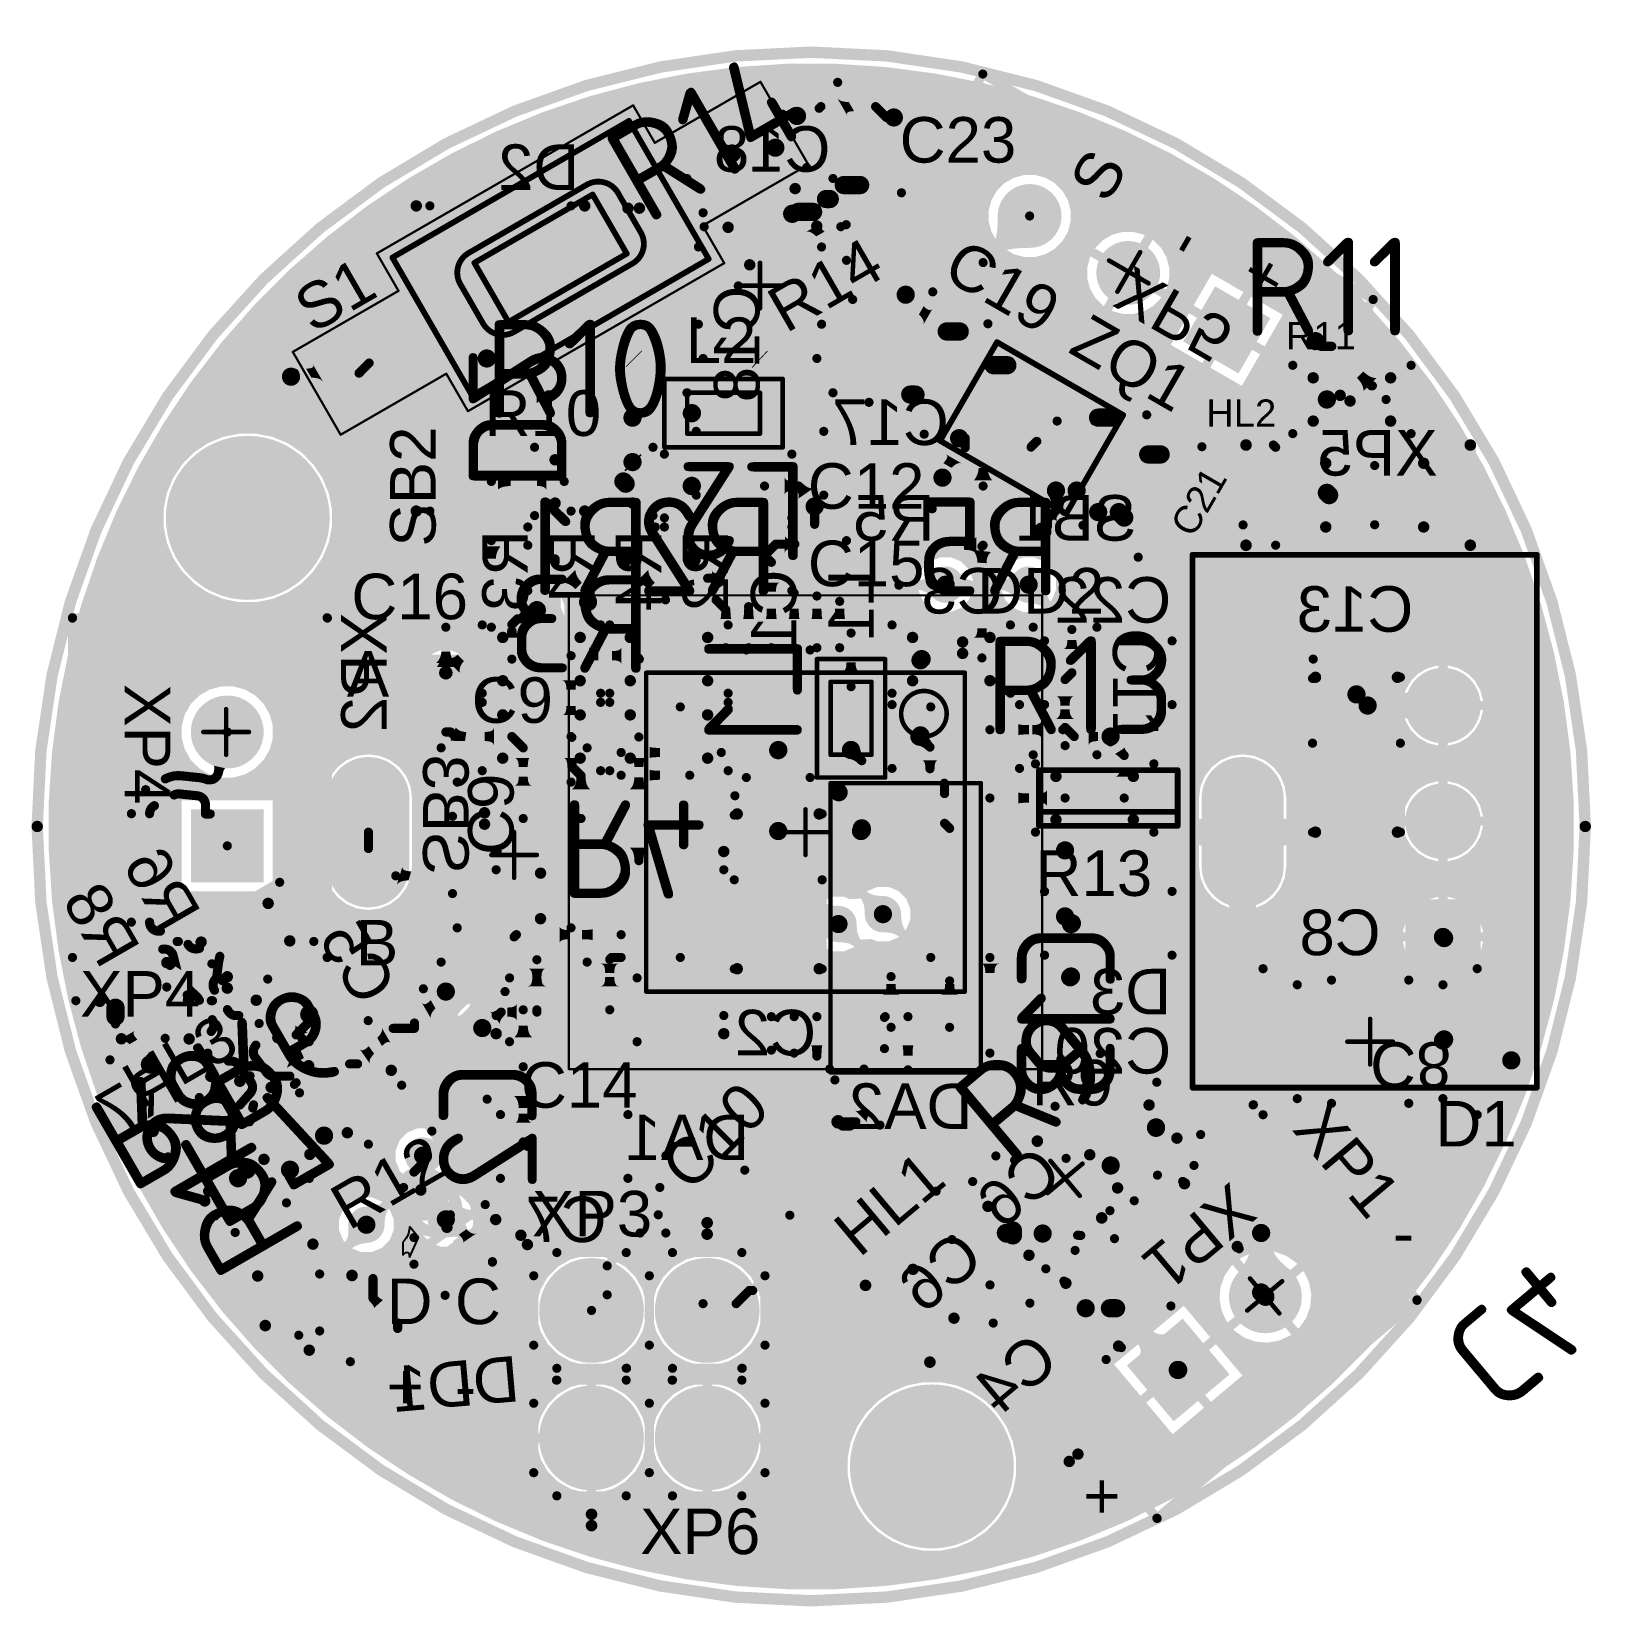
# Model space of a CAD drawing. Header units: inches. Extents: x 1 to 35.5, y 1 to 35.6.
import ezdxf

# ---------------------------------------------------------------- set-up
doc = ezdxf.new("R2010")
doc.units = ezdxf.units.IN
for name, color, linetype in [('Assembly Notes', 76, 'Continuous'), ('Bottom Assembly', 56, 'Continuous'), ('Bottom Component Center', 56, 'Continuous'), ('Bottom Layer', 76, 'Continuous'), ('Bottom Layer 1', 5, 'Continuous'), ('Bottom Overlay', 54, 'Continuous'), ('Bottom Paste', 16, 'Continuous'), ('Bottom Solder', 6, 'Continuous'), ('Mechanical 1', 6, 'Continuous'), ('Mechanical 13', 56, 'Continuous'), ('Mechanical 15', 56, 'Continuous'), ('Mechanical 16', 56, 'Continuous'), ('Mechanical 2', 216, 'Continuous'), ('Mechanical 4', 56, 'Continuous'), ('Mechanical 5', 56, 'Continuous'), ('Multi-Layer', 9, 'Continuous'), ('Pad Holes', 156, 'Continuous'), ('Top 3D Body', 56, 'Continuous'), ('Top Assembly', 56, 'Continuous'), ('Top Component Center', 56, 'Continuous'), ('Top Courtyard', 56, 'Continuous'), ('Top Layer', 16, 'Continuous'), ('Top Layer 1', 1, 'Continuous'), ('Top Overlay', 2, 'Continuous'), ('Top Paste', 8, 'Continuous'), ('Top Solder', 216, 'Continuous'), ('Via Holes', 16, 'Continuous')]:
    doc.layers.add(name, color=color, linetype=linetype)
doc.styles.add('Arial', font='', dxfattribs={"height": 0.2})
doc.styles.add('GOST type B', font='', dxfattribs={"height": 0.2})
doc.styles.get('Arial').set_extended_font_data('Arial')
doc.styles.get('GOST type B').set_extended_font_data('GOST type B')

msp = doc.modelspace()

# ---------------------------------------------------------------- texts
at = {"layer": 'Bottom Overlay', "style": 'Arial', "text_generation_flag": 2}
for s, p in [('C18', (18.55, 32.5)), ('D2', (13.033, 32.1)), ('C17', (21.15, 26.5)), ('XP5', (31.885, 25.829)), ('R5', (20.833, 24.4)), ('SB1', (25.266, 24.4)), ('C3', (22.333, 22.8)), ('C22', (26.033, 22.6)), ('C13', (31.35, 22.4)), ('C8', (30.633, 15.3)), ('D3', (26.033, 14)), ('C2', (18.233, 13.1)), ('C20', (26.033, 12.7)), ('DA2', (21.668, 11.485)), ('DA1', (16.766, 10.8)), ('C7', (13.633, 9))]:
    msp.add_text(s, height=1, dxfattribs=at).set_placement(p)
for s, rotation, p in [('R3', 90, (11.9, 24.633)), ('R1', 90, (13.367, 24.633)), ('R4', 90, (14.833, 24.633)), ('R2', 90, (16.3, 24.633)), ('C1', 90, (17.8, 23.766)), ('L1', 90, (19.5, 23.766)), ('XP2', 90, (8.8, 22.833)), ('SB3', 270, (9.6, 17.067)), ('R6', 300, (3.884, 15.729)), ('R8', 300, (2.551, 14.954)), ('C5', 300, (8.184, 14.129)), ('R7', 30, (4.371, 12.184)), ('C6', 40, (21.966, 8.554)), ('C4', 40, (23.622, 6.307)), ('DD1', 5, (11.746, 5.511))]:
    msp.add_text(s, height=1, rotation=rotation, dxfattribs=at).set_placement(p)
at = {"layer": 'Top Overlay', "style": 'Arial'}
for s, height, p in [('C23', 1, (20.067, 32.7)), ('L2', 1, (15.367, 28.3)), ('R11', 0.6, (28.55, 28.6)), ('R10', 1, (10.95, 26.7)), ('HL2', 0.6, (26.8, 26.9)), ('C12', 1, (18.05, 25.1)), ('C15', 1, (18.05, 23.4)), ('C16', 1, (8.025, 22.675)), ('DD2', 1, (21.767, 22.8)), ('A', 1, (7.925, 20.975)), ('C9', 1, (10.667, 20.4)), ('R13', 1, (23.05, 16.6)), ('B', 1, (8.125, 15.075)), ('XP4', 1, (2.067, 13.95)), ('C14', 1, (11.75, 11.95)), ('R9', 1, (22.967, 12)), ('D1', 1, (31.834, 11.1)), ('XP3', 1, (11.992, 9.125)), ('-', 1, (30.9, 8.7)), ('D', 1, (8.8, 7.2)), ('C', 1, (10.3, 7.2)), ('+', 1, (8.8, 5.333)), ('-', 1, (10.3, 5.333)), ('+', 1, (24.1, 2.933)), ('XP6', 1, (14.367, 2.15))]:
    msp.add_text(s, height=height, dxfattribs=at).set_placement(p)
for s, height, rotation, p in [('S', 1, 60, (24.627, 31.773)), ('R14', 1, 30, (17.568, 28.942)), ('C19', 1, 330, (20.968, 30.192)), ('-', 1, 60, (26.56, 30.523)), ('S1', 1, 30, (7.173, 28.934)), ('+', 1, 60, (28.271, 29.59)), ('ZQ1', 1, 330, (23.74, 28.55)), ('SB2', 1, 90, (9.875, 24.267)), ('C21', 0.6, 60, (26.51, 24.444)), ('C11', 1, 270, (24.75, 22.483)), ('HL3', 1, 30, (3.396, 11.901)), ('C10', 1, 45, (15.454, 10.072)), ('XP1', 1, 310, (28.667, 11.472)), ('R12', 1, 30, (7.968, 9.242)), ('HL1', 1, 40, (19.178, 8.642))]:
    msp.add_text(s, height=height, rotation=rotation, dxfattribs=at).set_placement(p)

# ---------------------------------------------------------------- blocks, each defined once
blk = doc.blocks.new('WIKA_PCB_B_1')
at = {"layer": 'Bottom Layer'}
h = blk.add_hatch(color=76, dxfattribs=at)
edge = h.paths.add_edge_path()
edge.add_arc((-9.6, 0.75), 0.75, 0, 180)
edge.add_line((-10.35, 0.75), (-10.35, -0.75))
edge.add_arc((-9.6, -0.75), 0.75, 180, 360)
edge.add_line((-8.85, -0.75), (-8.85, 0.75))
h = blk.add_hatch(color=76, dxfattribs=at)
edge = h.paths.add_edge_path()
edge.add_arc((9.6, 0.75), 0.75, 0, 180)
edge.add_line((8.85, 0.75), (8.85, -0.75))
edge.add_arc((9.6, -0.75), 0.75, 180, 360)
edge.add_line((10.35, -0.75), (10.35, 0.75))
at = {"layer": 'Bottom Layer 1'}
h = blk.add_hatch(color=5, dxfattribs=at)
edge = h.paths.add_edge_path()
edge.add_arc((-9.6, 0.75), 0.75, 0, 180)
edge.add_line((-10.35, 0.75), (-10.35, -0.75))
edge.add_arc((-9.6, -0.75), 0.75, 180, 360)
edge.add_line((-8.85, -0.75), (-8.85, 0.75))
h = blk.add_hatch(color=5, dxfattribs=at)
edge = h.paths.add_edge_path()
edge.add_arc((9.6, 0.75), 0.75, 0, 180)
edge.add_line((8.85, 0.75), (8.85, -0.75))
edge.add_arc((9.6, -0.75), 0.75, 180, 360)
edge.add_line((10.35, -0.75), (10.35, 0.75))
at = {"layer": 'Bottom Solder'}
h = blk.add_hatch(color=6, dxfattribs=at)
edge = h.paths.add_edge_path()
edge.add_arc((-9.6, 0.75), 0.9, 0, 180)
edge.add_line((-10.5, 0.75), (-10.5, -0.75))
edge.add_arc((-9.6, -0.75), 0.9, 180, 360)
edge.add_line((-8.7, -0.75), (-8.7, 0.75))
h = blk.add_hatch(color=6, dxfattribs=at)
edge = h.paths.add_edge_path()
edge.add_arc((9.6, 0.75), 0.9, 0, 180)
edge.add_line((8.7, 0.75), (8.7, -0.75))
edge.add_arc((9.6, -0.75), 0.9, 180, 360)
edge.add_line((10.5, -0.75), (10.5, 0.75))
at = {"layer": 'Multi-Layer'}
h = blk.add_hatch(color=9, dxfattribs=at)
edge = h.paths.add_edge_path()
edge.add_arc((-9.6, 0.75), 0.75, 0, 180)
edge.add_line((-10.35, 0.75), (-10.35, -0.75))
edge.add_arc((-9.6, -0.75), 0.75, 180, 360)
edge.add_line((-8.85, -0.75), (-8.85, 0.75))
h = blk.add_hatch(color=9, dxfattribs=at)
edge = h.paths.add_edge_path()
edge.add_arc((9.6, 0.75), 0.75, 0, 180)
edge.add_line((8.85, 0.75), (8.85, -0.75))
edge.add_arc((9.6, -0.75), 0.75, 180, 360)
edge.add_line((10.35, -0.75), (10.35, 0.75))
at = {"layer": 'Pad Holes'}
h = blk.add_hatch(color=7, dxfattribs=at)
edge = h.paths.add_edge_path()
edge.add_arc((-9.6, 0.6), 0.4, 0, 180)
edge.add_line((-10, 0.6), (-10, -0.6))
edge.add_arc((-9.6, -0.6), 0.4, 180, 360)
edge.add_line((-9.2, -0.6), (-9.2, 0.6))
h = blk.add_hatch(color=7, dxfattribs=at)
edge = h.paths.add_edge_path()
edge.add_arc((9.6, 0.6), 0.4, 0, 180)
edge.add_line((9.2, 0.6), (9.2, -0.6))
edge.add_arc((9.6, -0.6), 0.4, 180, 360)
edge.add_line((10, -0.6), (10, 0.6))
at = {"layer": 'Top Layer'}
h = blk.add_hatch(color=16, dxfattribs=at)
edge = h.paths.add_edge_path()
edge.add_arc((-9.6, 0.75), 0.75, 0, 180)
edge.add_line((-10.35, 0.75), (-10.35, -0.75))
edge.add_arc((-9.6, -0.75), 0.75, 180, 360)
edge.add_line((-8.85, -0.75), (-8.85, 0.75))
h = blk.add_hatch(color=16, dxfattribs=at)
edge = h.paths.add_edge_path()
edge.add_arc((9.6, 0.75), 0.75, 0, 180)
edge.add_line((8.85, 0.75), (8.85, -0.75))
edge.add_arc((9.6, -0.75), 0.75, 180, 360)
edge.add_line((10.35, -0.75), (10.35, 0.75))
at = {"layer": 'Top Layer 1'}
h = blk.add_hatch(color=1, dxfattribs=at)
edge = h.paths.add_edge_path()
edge.add_arc((-9.6, 0.75), 0.75, 0, 180)
edge.add_line((-10.35, 0.75), (-10.35, -0.75))
edge.add_arc((-9.6, -0.75), 0.75, 180, 360)
edge.add_line((-8.85, -0.75), (-8.85, 0.75))
h = blk.add_hatch(color=1, dxfattribs=at)
edge = h.paths.add_edge_path()
edge.add_arc((9.6, 0.75), 0.75, 0, 180)
edge.add_line((8.85, 0.75), (8.85, -0.75))
edge.add_arc((9.6, -0.75), 0.75, 180, 360)
edge.add_line((10.35, -0.75), (10.35, 0.75))
at = {"layer": 'Top Solder'}
h = blk.add_hatch(color=216, dxfattribs=at)
edge = h.paths.add_edge_path()
edge.add_arc((-9.6, 0.75), 0.9, 0, 180)
edge.add_line((-10.5, 0.75), (-10.5, -0.75))
edge.add_arc((-9.6, -0.75), 0.9, 180, 360)
edge.add_line((-8.7, -0.75), (-8.7, 0.75))
h = blk.add_hatch(color=216, dxfattribs=at)
edge = h.paths.add_edge_path()
edge.add_arc((9.6, 0.75), 0.9, 0, 180)
edge.add_line((8.7, 0.75), (8.7, -0.75))
edge.add_arc((9.6, -0.75), 0.9, 180, 360)
edge.add_line((10.5, -0.75), (10.5, 0.75))
blk = doc.blocks.new('PLS2_2')
at = {"layer": 'Bottom Layer'}
h = blk.add_hatch(color=76, dxfattribs=at)
edge = h.paths.add_edge_path()
edge.add_arc((0, 0), 1, 0, 360)
h = blk.add_hatch(color=76, dxfattribs=at)
edge = h.paths.add_edge_path()
edge.add_arc((0, -2.54), 1, 0, 360)
at = {"layer": 'Bottom Layer 1'}
h = blk.add_hatch(color=5, dxfattribs=at)
edge = h.paths.add_edge_path()
edge.add_arc((0, 0), 1, 0, 360)
h = blk.add_hatch(color=5, dxfattribs=at)
edge = h.paths.add_edge_path()
edge.add_arc((0, -2.54), 1, 0, 360)
at = {"layer": 'Bottom Solder'}
h = blk.add_hatch(color=6, dxfattribs=at)
edge = h.paths.add_edge_path()
edge.add_arc((0, 0), 1.15, 0, 360)
h = blk.add_hatch(color=6, dxfattribs=at)
edge = h.paths.add_edge_path()
edge.add_arc((0, -2.54), 1.15, 0, 360)
at = {"layer": 'Multi-Layer'}
h = blk.add_hatch(color=9, dxfattribs=at)
edge = h.paths.add_edge_path()
edge.add_arc((0, 0), 1, 0, 360)
h = blk.add_hatch(color=9, dxfattribs=at)
edge = h.paths.add_edge_path()
edge.add_arc((0, -2.54), 1, 0, 360)
at = {"layer": 'Pad Holes'}
h = blk.add_hatch(color=7, dxfattribs=at)
edge = h.paths.add_edge_path()
edge.add_arc((0, 0), 0.5, 0, 360)
h = blk.add_hatch(color=7, dxfattribs=at)
edge = h.paths.add_edge_path()
edge.add_arc((0, -2.54), 0.5, 0, 360)
at = {"layer": 'Top Layer'}
h = blk.add_hatch(color=16, dxfattribs=at)
edge = h.paths.add_edge_path()
edge.add_arc((0, 0), 1, 0, 360)
h = blk.add_hatch(color=16, dxfattribs=at)
edge = h.paths.add_edge_path()
edge.add_arc((0, -2.54), 1, 0, 360)
at = {"layer": 'Top Layer 1'}
h = blk.add_hatch(color=1, dxfattribs=at)
edge = h.paths.add_edge_path()
edge.add_arc((0, 0), 1, 0, 360)
h = blk.add_hatch(color=1, dxfattribs=at)
edge = h.paths.add_edge_path()
edge.add_arc((0, -2.54), 1, 0, 360)
at = {"layer": 'Top Solder'}
h = blk.add_hatch(color=216, dxfattribs=at)
edge = h.paths.add_edge_path()
edge.add_arc((0, 0), 1.15, 0, 360)
h = blk.add_hatch(color=216, dxfattribs=at)
edge = h.paths.add_edge_path()
edge.add_arc((0, -2.54), 1.15, 0, 360)
at = {"layer": 'Bottom Overlay'}
for points in [[(-1.675, 0, 0.254, 0.254, 1), (-1.925, 0, 0.254, 0.254, 1)], [(-1.988, 0, 0.127, 0.127, 1), (-1.861, 0, 0.127, 0.127, 1)], [(-1.739, 0, 0.127, 0.127, 1), (-1.612, 0, 0.127, 0.127, 1)]]:
    blk.add_lwpolyline(points, format="xyseb", close=True, dxfattribs=at)
at = {"layer": 'Mechanical 13'}
for points in [[(-0.762, 1.27, 0.2, 0.2, 0), (-1.27, 0.762, 0.2, 0.2, 0)], [(0.762, 1.27, 0.2, 0.2, 0), (-0.762, 1.27, 0.2, 0.2, 0)], [(0.762, 1.27, 0.2, 0.2, 0), (1.27, 0.762, 0.2, 0.2, 0)], [(-1.27, 0.762, 0.2, 0.2, 0), (-1.27, -0.762, 0.2, 0.2, 0)], [(1.27, 0.77, 0.2, 0.2, 0), (1.27, -0.762, 0.2, 0.2, 0)], [(-1.27, -0.762, 0.2, 0.2, 0), (-0.762, -1.27, 0.2, 0.2, 0)], [(1.27, -0.762, 0.2, 0.2, 0), (0.762, -1.27, 0.2, 0.2, 0)], [(-0.762, -1.27, 0.2, 0.2, 0), (-1.27, -1.778, 0.2, 0.2, 0)], [(0.762, -1.27, 0.2, 0.2, 0), (-0.762, -1.27, 0.2, 0.2, 0)], [(0.762, -1.27, 0.2, 0.2, 0), (1.27, -1.778, 0.2, 0.2, 0)], [(-1.27, -1.778, 0.2, 0.2, 0), (-1.27, -3.302, 0.2, 0.2, 0)], [(1.27, -1.77, 0.2, 0.2, 0), (1.27, -3.302, 0.2, 0.2, 0)], [(-1.27, -3.302, 0.2, 0.2, 0), (-0.762, -3.81, 0.2, 0.2, 0)], [(1.27, -3.302, 0.2, 0.2, 0), (0.762, -3.81, 0.2, 0.2, 0)], [(0.762, -3.81, 0.2, 0.2, 0), (-0.762, -3.81, 0.2, 0.2, 0)]]:
    blk.add_lwpolyline(points, format="xyseb", dxfattribs=at)
for points in [[(-0.812, 1.27, 0.1, 0.1, 1), (-0.712, 1.27, 0.1, 0.1, 1)], [(-0.812, 1.27, 0.1, 0.1, 1), (-0.712, 1.27, 0.1, 0.1, 1)], [(0.712, 1.27, 0.1, 0.1, 1), (0.812, 1.27, 0.1, 0.1, 1)], [(0.712, 1.27, 0.1, 0.1, 1), (0.812, 1.27, 0.1, 0.1, 1)], [(-1.32, 0.762, 0.1, 0.1, 1), (-1.22, 0.762, 0.1, 0.1, 1)], [(-1.32, 0.762, 0.1, 0.1, 1), (-1.22, 0.762, 0.1, 0.1, 1)], [(1.22, 0.77, 0.1, 0.1, 1), (1.32, 0.77, 0.1, 0.1, 1)], [(1.22, 0.762, 0.1, 0.1, 1), (1.32, 0.762, 0.1, 0.1, 1)], [(-1.675, 0, 0.254, 0.254, 1), (-1.925, 0, 0.254, 0.254, 1)], [(-1.988, 0, 0.127, 0.127, 1), (-1.861, 0, 0.127, 0.127, 1)], [(-1.739, 0, 0.127, 0.127, 1), (-1.612, 0, 0.127, 0.127, 1)], [(-1.32, -0.762, 0.1, 0.1, 1), (-1.22, -0.762, 0.1, 0.1, 1)], [(-1.32, -0.762, 0.1, 0.1, 1), (-1.22, -0.762, 0.1, 0.1, 1)], [(1.22, -0.762, 0.1, 0.1, 1), (1.32, -0.762, 0.1, 0.1, 1)], [(1.22, -0.762, 0.1, 0.1, 1), (1.32, -0.762, 0.1, 0.1, 1)], [(-0.812, -1.27, 0.1, 0.1, 1), (-0.712, -1.27, 0.1, 0.1, 1)], [(-0.812, -1.27, 0.1, 0.1, 1), (-0.712, -1.27, 0.1, 0.1, 1)], [(-0.812, -1.27, 0.1, 0.1, 1), (-0.712, -1.27, 0.1, 0.1, 1)], [(0.712, -1.27, 0.1, 0.1, 1), (0.812, -1.27, 0.1, 0.1, 1)], [(0.712, -1.27, 0.1, 0.1, 1), (0.812, -1.27, 0.1, 0.1, 1)], [(0.712, -1.27, 0.1, 0.1, 1), (0.812, -1.27, 0.1, 0.1, 1)], [(-1.32, -1.778, 0.1, 0.1, 1), (-1.22, -1.778, 0.1, 0.1, 1)], [(-1.32, -1.778, 0.1, 0.1, 1), (-1.22, -1.778, 0.1, 0.1, 1)], [(1.22, -1.77, 0.1, 0.1, 1), (1.32, -1.77, 0.1, 0.1, 1)], [(1.22, -1.778, 0.1, 0.1, 1), (1.32, -1.778, 0.1, 0.1, 1)], [(-1.32, -3.302, 0.1, 0.1, 1), (-1.22, -3.302, 0.1, 0.1, 1)], [(-1.32, -3.302, 0.1, 0.1, 1), (-1.22, -3.302, 0.1, 0.1, 1)], [(1.22, -3.302, 0.1, 0.1, 1), (1.32, -3.302, 0.1, 0.1, 1)], [(1.22, -3.302, 0.1, 0.1, 1), (1.32, -3.302, 0.1, 0.1, 1)], [(-0.812, -3.81, 0.1, 0.1, 1), (-0.712, -3.81, 0.1, 0.1, 1)], [(-0.812, -3.81, 0.1, 0.1, 1), (-0.712, -3.81, 0.1, 0.1, 1)], [(0.712, -3.81, 0.1, 0.1, 1), (0.812, -3.81, 0.1, 0.1, 1)], [(0.712, -3.81, 0.1, 0.1, 1), (0.812, -3.81, 0.1, 0.1, 1)]]:
    blk.add_lwpolyline(points, format="xyseb", close=True, dxfattribs=at)
at = {"layer": 'Top Overlay'}
for points in [[(-0.762, 1.27, 0.2, 0.2, 0), (-1.27, 0.762, 0.2, 0.2, 0)], [(0.762, 1.27, 0.2, 0.2, 0), (-0.762, 1.27, 0.2, 0.2, 0)], [(0.762, 1.27, 0.2, 0.2, 0), (1.27, 0.762, 0.2, 0.2, 0)], [(-1.27, 0.762, 0.2, 0.2, 0), (-1.27, -0.762, 0.2, 0.2, 0)], [(1.27, 0.77, 0.2, 0.2, 0), (1.27, -0.762, 0.2, 0.2, 0)], [(-1.27, -0.762, 0.2, 0.2, 0), (-0.762, -1.27, 0.2, 0.2, 0)], [(1.27, -0.762, 0.2, 0.2, 0), (0.762, -1.27, 0.2, 0.2, 0)], [(-0.762, -1.27, 0.2, 0.2, 0), (-1.27, -1.778, 0.2, 0.2, 0)], [(0.762, -1.27, 0.2, 0.2, 0), (-0.762, -1.27, 0.2, 0.2, 0)], [(0.762, -1.27, 0.2, 0.2, 0), (1.27, -1.778, 0.2, 0.2, 0)], [(-1.27, -1.778, 0.2, 0.2, 0), (-1.27, -3.302, 0.2, 0.2, 0)], [(1.27, -1.77, 0.2, 0.2, 0), (1.27, -3.302, 0.2, 0.2, 0)], [(-1.27, -3.302, 0.2, 0.2, 0), (-0.762, -3.81, 0.2, 0.2, 0)], [(1.27, -3.302, 0.2, 0.2, 0), (0.762, -3.81, 0.2, 0.2, 0)], [(0.762, -3.81, 0.2, 0.2, 0), (-0.762, -3.81, 0.2, 0.2, 0)]]:
    blk.add_lwpolyline(points, format="xyseb", dxfattribs=at)
for points in [[(-0.812, 1.27, 0.1, 0.1, 1), (-0.712, 1.27, 0.1, 0.1, 1)], [(-0.812, 1.27, 0.1, 0.1, 1), (-0.712, 1.27, 0.1, 0.1, 1)], [(0.712, 1.27, 0.1, 0.1, 1), (0.812, 1.27, 0.1, 0.1, 1)], [(0.712, 1.27, 0.1, 0.1, 1), (0.812, 1.27, 0.1, 0.1, 1)], [(-1.32, 0.762, 0.1, 0.1, 1), (-1.22, 0.762, 0.1, 0.1, 1)], [(-1.32, 0.762, 0.1, 0.1, 1), (-1.22, 0.762, 0.1, 0.1, 1)], [(1.22, 0.77, 0.1, 0.1, 1), (1.32, 0.77, 0.1, 0.1, 1)], [(1.22, 0.762, 0.1, 0.1, 1), (1.32, 0.762, 0.1, 0.1, 1)], [(-1.675, 0, 0.254, 0.254, 1), (-1.925, 0, 0.254, 0.254, 1)], [(-1.988, 0, 0.127, 0.127, 1), (-1.861, 0, 0.127, 0.127, 1)], [(-1.739, 0, 0.127, 0.127, 1), (-1.612, 0, 0.127, 0.127, 1)], [(-1.32, -0.762, 0.1, 0.1, 1), (-1.22, -0.762, 0.1, 0.1, 1)], [(-1.32, -0.762, 0.1, 0.1, 1), (-1.22, -0.762, 0.1, 0.1, 1)], [(1.22, -0.762, 0.1, 0.1, 1), (1.32, -0.762, 0.1, 0.1, 1)], [(1.22, -0.762, 0.1, 0.1, 1), (1.32, -0.762, 0.1, 0.1, 1)], [(-0.812, -1.27, 0.1, 0.1, 1), (-0.712, -1.27, 0.1, 0.1, 1)], [(-0.812, -1.27, 0.1, 0.1, 1), (-0.712, -1.27, 0.1, 0.1, 1)], [(-0.812, -1.27, 0.1, 0.1, 1), (-0.712, -1.27, 0.1, 0.1, 1)], [(0.712, -1.27, 0.1, 0.1, 1), (0.812, -1.27, 0.1, 0.1, 1)], [(0.712, -1.27, 0.1, 0.1, 1), (0.812, -1.27, 0.1, 0.1, 1)], [(0.712, -1.27, 0.1, 0.1, 1), (0.812, -1.27, 0.1, 0.1, 1)], [(-1.32, -1.778, 0.1, 0.1, 1), (-1.22, -1.778, 0.1, 0.1, 1)], [(-1.32, -1.778, 0.1, 0.1, 1), (-1.22, -1.778, 0.1, 0.1, 1)], [(1.22, -1.77, 0.1, 0.1, 1), (1.32, -1.77, 0.1, 0.1, 1)], [(1.22, -1.778, 0.1, 0.1, 1), (1.32, -1.778, 0.1, 0.1, 1)], [(-1.32, -3.302, 0.1, 0.1, 1), (-1.22, -3.302, 0.1, 0.1, 1)], [(-1.32, -3.302, 0.1, 0.1, 1), (-1.22, -3.302, 0.1, 0.1, 1)], [(1.22, -3.302, 0.1, 0.1, 1), (1.32, -3.302, 0.1, 0.1, 1)], [(1.22, -3.302, 0.1, 0.1, 1), (1.32, -3.302, 0.1, 0.1, 1)], [(-0.812, -3.81, 0.1, 0.1, 1), (-0.712, -3.81, 0.1, 0.1, 1)], [(-0.812, -3.81, 0.1, 0.1, 1), (-0.712, -3.81, 0.1, 0.1, 1)], [(0.712, -3.81, 0.1, 0.1, 1), (0.812, -3.81, 0.1, 0.1, 1)], [(0.712, -3.81, 0.1, 0.1, 1), (0.812, -3.81, 0.1, 0.1, 1)]]:
    blk.add_lwpolyline(points, format="xyseb", close=True, dxfattribs=at)
blk = doc.blocks.new('CWF_3_B_3')
at = {"layer": 'Bottom Layer'}
h = blk.add_hatch(color=76, dxfattribs=at)
edge = h.paths.add_edge_path()
edge.add_arc((-2.5, -0.025), 0.7, 0, 360)
h = blk.add_hatch(color=76, dxfattribs=at)
edge = h.paths.add_edge_path()
edge.add_arc((0, -0.025), 0.7, 0, 360)
blk.add_hatch(color=76, dxfattribs=at).paths.add_polyline_path([(1.8, 0.675), (3.2, 0.675), (3.2, -0.725), (1.8, -0.725)])
at = {"layer": 'Bottom Layer 1'}
h = blk.add_hatch(color=5, dxfattribs=at)
edge = h.paths.add_edge_path()
edge.add_arc((-2.5, -0.025), 0.7, 0, 360)
h = blk.add_hatch(color=5, dxfattribs=at)
edge = h.paths.add_edge_path()
edge.add_arc((0, -0.025), 0.7, 0, 360)
blk.add_hatch(color=5, dxfattribs=at).paths.add_polyline_path([(1.8, 0.675), (3.2, 0.675), (3.2, -0.725), (1.8, -0.725)])
at = {"layer": 'Bottom Solder'}
h = blk.add_hatch(color=6, dxfattribs=at)
edge = h.paths.add_edge_path()
edge.add_arc((-2.5, -0.025), 0.7, 0, 360)
h = blk.add_hatch(color=6, dxfattribs=at)
edge = h.paths.add_edge_path()
edge.add_arc((0, -0.025), 0.7, 0, 360)
blk.add_hatch(color=6, dxfattribs=at).paths.add_polyline_path([(1.8, 0.675), (3.2, 0.675), (3.2, -0.725), (1.8, -0.725)])
at = {"layer": 'Multi-Layer'}
h = blk.add_hatch(color=9, dxfattribs=at)
edge = h.paths.add_edge_path()
edge.add_arc((-2.5, -0.025), 0.7, 0, 360)
h = blk.add_hatch(color=9, dxfattribs=at)
edge = h.paths.add_edge_path()
edge.add_arc((0, -0.025), 0.7, 0, 360)
blk.add_hatch(color=9, dxfattribs=at).paths.add_polyline_path([(1.8, 0.675), (3.2, 0.675), (3.2, -0.725), (1.8, -0.725)])
at = {"layer": 'Pad Holes'}
h = blk.add_hatch(color=7, dxfattribs=at)
edge = h.paths.add_edge_path()
edge.add_arc((-2.5, -0.025), 0.45, 0, 360)
h = blk.add_hatch(color=7, dxfattribs=at)
edge = h.paths.add_edge_path()
edge.add_arc((0, -0.025), 0.45, 0, 360)
h = blk.add_hatch(color=7, dxfattribs=at)
edge = h.paths.add_edge_path()
edge.add_arc((2.5, -0.025), 0.45, 0, 360)
at = {"layer": 'Top Layer'}
h = blk.add_hatch(color=16, dxfattribs=at)
edge = h.paths.add_edge_path()
edge.add_arc((-2.5, -0.025), 0.7, 0, 360)
h = blk.add_hatch(color=16, dxfattribs=at)
edge = h.paths.add_edge_path()
edge.add_arc((0, -0.025), 0.7, 0, 360)
blk.add_hatch(color=16, dxfattribs=at).paths.add_polyline_path([(1.8, 0.675), (3.2, 0.675), (3.2, -0.725), (1.8, -0.725)])
at = {"layer": 'Top Layer 1'}
h = blk.add_hatch(color=1, dxfattribs=at)
edge = h.paths.add_edge_path()
edge.add_arc((-2.5, -0.025), 0.7, 0, 360)
h = blk.add_hatch(color=1, dxfattribs=at)
edge = h.paths.add_edge_path()
edge.add_arc((0, -0.025), 0.7, 0, 360)
blk.add_hatch(color=1, dxfattribs=at).paths.add_polyline_path([(1.8, 0.675), (3.2, 0.675), (3.2, -0.725), (1.8, -0.725)])
at = {"layer": 'Top Solder'}
h = blk.add_hatch(color=216, dxfattribs=at)
edge = h.paths.add_edge_path()
edge.add_arc((-2.5, -0.025), 0.7, 0, 360)
h = blk.add_hatch(color=216, dxfattribs=at)
edge = h.paths.add_edge_path()
edge.add_arc((0, -0.025), 0.7, 0, 360)
blk.add_hatch(color=216, dxfattribs=at).paths.add_polyline_path([(1.8, 0.675), (3.2, 0.675), (3.2, -0.725), (1.8, -0.725)])
at = {"layer": 'Bottom Component Center'}
for points in [[(0, -0.5, 0.1, 0.1, 0), (0, 0.5, 0.1, 0.1, 0)], [(-0.5, 0, 0.1, 0.1, 0), (0.5, 0, 0.1, 0.1, 0)]]:
    blk.add_lwpolyline(points, format="xyseb", dxfattribs=at)
for points in [[(-0.025, 0.5, 0.05, 0.05, 1), (0.025, 0.5, 0.05, 0.05, 1)], [(-0.525, 0, 0.05, 0.05, 1), (-0.475, 0, 0.05, 0.05, 1)], [(0.475, 0, 0.05, 0.05, 1), (0.525, 0, 0.05, 0.05, 1)], [(-0.025, -0.5, 0.05, 0.05, 1), (0.025, -0.5, 0.05, 0.05, 1)]]:
    blk.add_lwpolyline(points, format="xyseb", close=True, dxfattribs=at)
at = {"layer": 'Bottom Overlay'}
for points in [[(-4.95, -3.556, 0.2, 0.2, 0), (-4.95, 2.159, 0.2, 0.2, 0)], [(-4.95, 2.159, 0.2, 0.2, 0), (4.95, 2.159, 0.2, 0.2, 0)], [(4.95, -3.556, 0.2, 0.2, 0), (4.95, 2.159, 0.2, 0.2, 0)], [(-4.95, -3.556, 0.2, 0.2, 0), (4.95, -3.556, 0.2, 0.2, 0)]]:
    blk.add_lwpolyline(points, format="xyseb", dxfattribs=at)
for points in [[(-5, 2.159, 0.1, 0.1, 1), (-4.9, 2.159, 0.1, 0.1, 1)], [(-5, 2.159, 0.1, 0.1, 1), (-4.9, 2.159, 0.1, 0.1, 1)], [(4.9, 2.159, 0.1, 0.1, 1), (5, 2.159, 0.1, 0.1, 1)], [(4.9, 2.159, 0.1, 0.1, 1), (5, 2.159, 0.1, 0.1, 1)], [(5.625, -0.025, 0.25, 0.25, 1), (5.375, -0.025, 0.25, 0.25, 1)], [(5.312, -0.025, 0.125, 0.125, 1), (5.437, -0.025, 0.125, 0.125, 1)], [(5.563, -0.025, 0.125, 0.125, 1), (5.687, -0.025, 0.125, 0.125, 1)], [(-5, -3.556, 0.1, 0.1, 1), (-4.9, -3.556, 0.1, 0.1, 1)], [(-5, -3.556, 0.1, 0.1, 1), (-4.9, -3.556, 0.1, 0.1, 1)], [(4.9, -3.556, 0.1, 0.1, 1), (5, -3.556, 0.1, 0.1, 1)], [(4.9, -3.556, 0.1, 0.1, 1), (5, -3.556, 0.1, 0.1, 1)]]:
    blk.add_lwpolyline(points, format="xyseb", close=True, dxfattribs=at)
at = {"layer": 'Bottom Assembly', "style": 'Arial', "text_generation_flag": 2}
blk.add_text('XP5', height=1, rotation=-180, dxfattribs=at).set_placement((0, 0.177))
blk = doc.blocks.new('MSOP_8_B_4')
at = {"layer": 'Bottom Layer 1'}
h = blk.add_hatch(color=5, dxfattribs=at)
edge = h.paths.add_edge_path()
edge.add_arc((-2.826, 1.073), 0.108, 90, 180)
edge.add_line((-2.934, 1.073), (-2.934, 0.857))
edge.add_arc((-2.826, 0.857), 0.108, 180, 270)
edge.add_line((-2.826, 0.749), (-1.543, 0.749))
edge.add_arc((-1.543, 0.857), 0.108, 270, 360)
edge.add_line((-1.435, 0.857), (-1.435, 1.073))
edge.add_arc((-1.543, 1.073), 0.108, 0, 90)
edge.add_line((-1.543, 1.181), (-2.826, 1.181))
h = blk.add_hatch(color=5, dxfattribs=at)
edge = h.paths.add_edge_path()
edge.add_arc((1.543, 1.073), 0.108, 90, 180)
edge.add_line((1.435, 1.073), (1.435, 0.857))
edge.add_arc((1.543, 0.857), 0.108, 180, 270)
edge.add_line((1.543, 0.749), (2.826, 0.749))
edge.add_arc((2.826, 0.857), 0.108, 270, 360)
edge.add_line((2.934, 0.857), (2.934, 1.073))
edge.add_arc((2.826, 1.073), 0.108, 0, 90)
edge.add_line((2.826, 1.181), (1.543, 1.181))
h = blk.add_hatch(color=5, dxfattribs=at)
edge = h.paths.add_edge_path()
edge.add_arc((-2.826, 0.43), 0.108, 90, 180)
edge.add_line((-2.934, 0.43), (-2.934, 0.214))
edge.add_arc((-2.826, 0.214), 0.108, 180, 270)
edge.add_line((-2.826, 0.106), (-1.543, 0.106))
edge.add_arc((-1.543, 0.214), 0.108, 270, 360)
edge.add_line((-1.435, 0.214), (-1.435, 0.43))
edge.add_arc((-1.543, 0.43), 0.108, 0, 90)
edge.add_line((-1.543, 0.538), (-2.826, 0.538))
h = blk.add_hatch(color=5, dxfattribs=at)
edge = h.paths.add_edge_path()
edge.add_arc((1.543, 0.43), 0.108, 90, 180)
edge.add_line((1.435, 0.43), (1.435, 0.214))
edge.add_arc((1.543, 0.214), 0.108, 180, 270)
edge.add_line((1.543, 0.106), (2.826, 0.106))
edge.add_arc((2.826, 0.214), 0.108, 270, 360)
edge.add_line((2.934, 0.214), (2.934, 0.43))
edge.add_arc((2.826, 0.43), 0.108, 0, 90)
edge.add_line((2.826, 0.538), (1.543, 0.538))
h = blk.add_hatch(color=5, dxfattribs=at)
edge = h.paths.add_edge_path()
edge.add_arc((-2.826, -0.214), 0.108, 90, 180)
edge.add_line((-2.934, -0.214), (-2.934, -0.43))
edge.add_arc((-2.826, -0.43), 0.108, 180, 270)
edge.add_line((-2.826, -0.538), (-1.543, -0.538))
edge.add_arc((-1.543, -0.43), 0.108, 270, 360)
edge.add_line((-1.435, -0.43), (-1.435, -0.214))
edge.add_arc((-1.543, -0.214), 0.108, 0, 90)
edge.add_line((-1.543, -0.106), (-2.826, -0.106))
h = blk.add_hatch(color=5, dxfattribs=at)
edge = h.paths.add_edge_path()
edge.add_arc((1.543, -0.214), 0.108, 90, 180)
edge.add_line((1.435, -0.214), (1.435, -0.43))
edge.add_arc((1.543, -0.43), 0.108, 180, 270)
edge.add_line((1.543, -0.538), (2.826, -0.538))
edge.add_arc((2.826, -0.43), 0.108, 270, 360)
edge.add_line((2.934, -0.43), (2.934, -0.214))
edge.add_arc((2.826, -0.214), 0.108, 0, 90)
edge.add_line((2.826, -0.106), (1.543, -0.106))
h = blk.add_hatch(color=5, dxfattribs=at)
edge = h.paths.add_edge_path()
edge.add_arc((-2.826, -0.857), 0.108, 90, 180)
edge.add_line((-2.934, -0.857), (-2.934, -1.073))
edge.add_arc((-2.826, -1.073), 0.108, 180, 270)
edge.add_line((-2.826, -1.181), (-1.543, -1.181))
edge.add_arc((-1.543, -1.073), 0.108, 270, 360)
edge.add_line((-1.435, -1.073), (-1.435, -0.857))
edge.add_arc((-1.543, -0.857), 0.108, 0, 90)
edge.add_line((-1.543, -0.749), (-2.826, -0.749))
h = blk.add_hatch(color=5, dxfattribs=at)
edge = h.paths.add_edge_path()
edge.add_arc((1.543, -0.857), 0.108, 90, 180)
edge.add_line((1.435, -0.857), (1.435, -1.073))
edge.add_arc((1.543, -1.073), 0.108, 180, 270)
edge.add_line((1.543, -1.181), (2.826, -1.181))
edge.add_arc((2.826, -1.073), 0.108, 270, 360)
edge.add_line((2.934, -1.073), (2.934, -0.857))
edge.add_arc((2.826, -0.857), 0.108, 0, 90)
edge.add_line((2.826, -0.749), (1.543, -0.749))
at = {"layer": 'Bottom Paste'}
h = blk.add_hatch(color=16, dxfattribs=at)
edge = h.paths.add_edge_path()
edge.add_arc((-2.826, 1.073), 0.108, 90, 180)
edge.add_line((-2.934, 1.073), (-2.934, 0.857))
edge.add_arc((-2.826, 0.857), 0.108, 180, 270)
edge.add_line((-2.826, 0.749), (-1.543, 0.749))
edge.add_arc((-1.543, 0.857), 0.108, 270, 360)
edge.add_line((-1.435, 0.857), (-1.435, 1.073))
edge.add_arc((-1.543, 1.073), 0.108, 0, 90)
edge.add_line((-1.543, 1.181), (-2.826, 1.181))
h = blk.add_hatch(color=16, dxfattribs=at)
edge = h.paths.add_edge_path()
edge.add_arc((1.543, 1.073), 0.108, 90, 180)
edge.add_line((1.435, 1.073), (1.435, 0.857))
edge.add_arc((1.543, 0.857), 0.108, 180, 270)
edge.add_line((1.543, 0.749), (2.826, 0.749))
edge.add_arc((2.826, 0.857), 0.108, 270, 360)
edge.add_line((2.934, 0.857), (2.934, 1.073))
edge.add_arc((2.826, 1.073), 0.108, 0, 90)
edge.add_line((2.826, 1.181), (1.543, 1.181))
h = blk.add_hatch(color=16, dxfattribs=at)
edge = h.paths.add_edge_path()
edge.add_arc((-2.826, 0.43), 0.108, 90, 180)
edge.add_line((-2.934, 0.43), (-2.934, 0.214))
edge.add_arc((-2.826, 0.214), 0.108, 180, 270)
edge.add_line((-2.826, 0.106), (-1.543, 0.106))
edge.add_arc((-1.543, 0.214), 0.108, 270, 360)
edge.add_line((-1.435, 0.214), (-1.435, 0.43))
edge.add_arc((-1.543, 0.43), 0.108, 0, 90)
edge.add_line((-1.543, 0.538), (-2.826, 0.538))
h = blk.add_hatch(color=16, dxfattribs=at)
edge = h.paths.add_edge_path()
edge.add_arc((1.543, 0.43), 0.108, 90, 180)
edge.add_line((1.435, 0.43), (1.435, 0.214))
edge.add_arc((1.543, 0.214), 0.108, 180, 270)
edge.add_line((1.543, 0.106), (2.826, 0.106))
edge.add_arc((2.826, 0.214), 0.108, 270, 360)
edge.add_line((2.934, 0.214), (2.934, 0.43))
edge.add_arc((2.826, 0.43), 0.108, 0, 90)
edge.add_line((2.826, 0.538), (1.543, 0.538))
h = blk.add_hatch(color=16, dxfattribs=at)
edge = h.paths.add_edge_path()
edge.add_arc((-2.826, -0.214), 0.108, 90, 180)
edge.add_line((-2.934, -0.214), (-2.934, -0.43))
edge.add_arc((-2.826, -0.43), 0.108, 180, 270)
edge.add_line((-2.826, -0.538), (-1.543, -0.538))
edge.add_arc((-1.543, -0.43), 0.108, 270, 360)
edge.add_line((-1.435, -0.43), (-1.435, -0.214))
edge.add_arc((-1.543, -0.214), 0.108, 0, 90)
edge.add_line((-1.543, -0.106), (-2.826, -0.106))
h = blk.add_hatch(color=16, dxfattribs=at)
edge = h.paths.add_edge_path()
edge.add_arc((1.543, -0.214), 0.108, 90, 180)
edge.add_line((1.435, -0.214), (1.435, -0.43))
edge.add_arc((1.543, -0.43), 0.108, 180, 270)
edge.add_line((1.543, -0.538), (2.826, -0.538))
edge.add_arc((2.826, -0.43), 0.108, 270, 360)
edge.add_line((2.934, -0.43), (2.934, -0.214))
edge.add_arc((2.826, -0.214), 0.108, 0, 90)
edge.add_line((2.826, -0.106), (1.543, -0.106))
h = blk.add_hatch(color=16, dxfattribs=at)
edge = h.paths.add_edge_path()
edge.add_arc((-2.826, -0.857), 0.108, 90, 180)
edge.add_line((-2.934, -0.857), (-2.934, -1.073))
edge.add_arc((-2.826, -1.073), 0.108, 180, 270)
edge.add_line((-2.826, -1.181), (-1.543, -1.181))
edge.add_arc((-1.543, -1.073), 0.108, 270, 360)
edge.add_line((-1.435, -1.073), (-1.435, -0.857))
edge.add_arc((-1.543, -0.857), 0.108, 0, 90)
edge.add_line((-1.543, -0.749), (-2.826, -0.749))
h = blk.add_hatch(color=16, dxfattribs=at)
edge = h.paths.add_edge_path()
edge.add_arc((1.543, -0.857), 0.108, 90, 180)
edge.add_line((1.435, -0.857), (1.435, -1.073))
edge.add_arc((1.543, -1.073), 0.108, 180, 270)
edge.add_line((1.543, -1.181), (2.826, -1.181))
edge.add_arc((2.826, -1.073), 0.108, 270, 360)
edge.add_line((2.934, -1.073), (2.934, -0.857))
edge.add_arc((2.826, -0.857), 0.108, 0, 90)
edge.add_line((2.826, -0.749), (1.543, -0.749))
at = {"layer": 'Bottom Solder'}
h = blk.add_hatch(color=6, dxfattribs=at)
edge = h.paths.add_edge_path()
edge.add_arc((-2.826, 1.073), 0.258, 90, 180)
edge.add_line((-3.084, 1.073), (-3.084, 0.857))
edge.add_arc((-2.826, 0.857), 0.258, 180, 270)
edge.add_line((-2.826, 0.599), (-1.543, 0.599))
edge.add_arc((-1.543, 0.857), 0.258, 270, 360)
edge.add_line((-1.285, 0.857), (-1.285, 1.073))
edge.add_arc((-1.543, 1.073), 0.258, 0, 90)
edge.add_line((-1.543, 1.331), (-2.826, 1.331))
h = blk.add_hatch(color=6, dxfattribs=at)
edge = h.paths.add_edge_path()
edge.add_arc((1.543, 1.073), 0.258, 90, 180)
edge.add_line((1.285, 1.073), (1.285, 0.857))
edge.add_arc((1.543, 0.857), 0.258, 180, 270)
edge.add_line((1.543, 0.599), (2.826, 0.599))
edge.add_arc((2.826, 0.857), 0.258, 270, 360)
edge.add_line((3.084, 0.857), (3.084, 1.073))
edge.add_arc((2.826, 1.073), 0.258, 0, 90)
edge.add_line((2.826, 1.331), (1.543, 1.331))
h = blk.add_hatch(color=6, dxfattribs=at)
edge = h.paths.add_edge_path()
edge.add_arc((-2.826, 0.43), 0.258, 90, 180)
edge.add_line((-3.084, 0.43), (-3.084, 0.214))
edge.add_arc((-2.826, 0.214), 0.258, 180, 270)
edge.add_line((-2.826, -0.044), (-1.543, -0.044))
edge.add_arc((-1.543, 0.214), 0.258, 270, 360)
edge.add_line((-1.285, 0.214), (-1.285, 0.43))
edge.add_arc((-1.543, 0.43), 0.258, 0, 90)
edge.add_line((-1.543, 0.688), (-2.826, 0.688))
h = blk.add_hatch(color=6, dxfattribs=at)
edge = h.paths.add_edge_path()
edge.add_arc((1.543, 0.43), 0.258, 90, 180)
edge.add_line((1.285, 0.43), (1.285, 0.214))
edge.add_arc((1.543, 0.214), 0.258, 180, 270)
edge.add_line((1.543, -0.044), (2.826, -0.044))
edge.add_arc((2.826, 0.214), 0.258, 270, 360)
edge.add_line((3.084, 0.214), (3.084, 0.43))
edge.add_arc((2.826, 0.43), 0.258, 0, 90)
edge.add_line((2.826, 0.688), (1.543, 0.688))
h = blk.add_hatch(color=6, dxfattribs=at)
edge = h.paths.add_edge_path()
edge.add_arc((-2.826, -0.214), 0.258, 90, 180)
edge.add_line((-3.084, -0.214), (-3.084, -0.43))
edge.add_arc((-2.826, -0.43), 0.258, 180, 270)
edge.add_line((-2.826, -0.688), (-1.543, -0.688))
edge.add_arc((-1.543, -0.43), 0.258, 270, 360)
edge.add_line((-1.285, -0.43), (-1.285, -0.214))
edge.add_arc((-1.543, -0.214), 0.258, 0, 90)
edge.add_line((-1.543, 0.044), (-2.826, 0.044))
h = blk.add_hatch(color=6, dxfattribs=at)
edge = h.paths.add_edge_path()
edge.add_arc((1.543, -0.214), 0.258, 90, 180)
edge.add_line((1.285, -0.214), (1.285, -0.43))
edge.add_arc((1.543, -0.43), 0.258, 180, 270)
edge.add_line((1.543, -0.688), (2.826, -0.688))
edge.add_arc((2.826, -0.43), 0.258, 270, 360)
edge.add_line((3.084, -0.43), (3.084, -0.214))
edge.add_arc((2.826, -0.214), 0.258, 0, 90)
edge.add_line((2.826, 0.044), (1.543, 0.044))
h = blk.add_hatch(color=6, dxfattribs=at)
edge = h.paths.add_edge_path()
edge.add_arc((-2.826, -0.857), 0.258, 90, 180)
edge.add_line((-3.084, -0.857), (-3.084, -1.073))
edge.add_arc((-2.826, -1.073), 0.258, 180, 270)
edge.add_line((-2.826, -1.331), (-1.543, -1.331))
edge.add_arc((-1.543, -1.073), 0.258, 270, 360)
edge.add_line((-1.285, -1.073), (-1.285, -0.857))
edge.add_arc((-1.543, -0.857), 0.258, 0, 90)
edge.add_line((-1.543, -0.599), (-2.826, -0.599))
h = blk.add_hatch(color=6, dxfattribs=at)
edge = h.paths.add_edge_path()
edge.add_arc((1.543, -0.857), 0.258, 90, 180)
edge.add_line((1.285, -0.857), (1.285, -1.073))
edge.add_arc((1.543, -1.073), 0.258, 180, 270)
edge.add_line((1.543, -1.331), (2.826, -1.331))
edge.add_arc((2.826, -1.073), 0.258, 270, 360)
edge.add_line((3.084, -1.073), (3.084, -0.857))
edge.add_arc((2.826, -0.857), 0.258, 0, 90)
edge.add_line((2.826, -0.599), (1.543, -0.599))
at = {"layer": 'Bottom Overlay'}
for points in [[(3.175, 1.651, 0.1, 0.1, 0), (-3.175, 1.651, 0.1, 0.1, 0)], [(-3.175, -1.651, 0.1, 0.1, 0), (-3.175, 1.651, 0.1, 0.1, 0)], [(3.175, -1.651, 0.1, 0.1, 0), (3.175, 1.651, 0.1, 0.1, 0)], [(-2.879, -1.49, 0.2, 0.2, -20.247428), (-2.877, -1.471, 0.2, 0.2, 0)], [(3.175, -1.651, 0.1, 0.1, 0), (-3.175, -1.651, 0.1, 0.1, 0)]]:
    blk.add_lwpolyline(points, format="xyseb", dxfattribs=at)
for points in [[(-3.2, 1.651, 0.05, 0.05, 1), (-3.15, 1.651, 0.05, 0.05, 1)], [(-3.2, 1.651, 0.05, 0.05, 1), (-3.15, 1.651, 0.05, 0.05, 1)], [(3.15, 1.651, 0.05, 0.05, 1), (3.2, 1.651, 0.05, 0.05, 1)], [(3.15, 1.651, 0.05, 0.05, 1), (3.2, 1.651, 0.05, 0.05, 1)], [(-2.927, -1.471, 0.1, 0.1, 1), (-2.827, -1.471, 0.1, 0.1, 1)], [(-3.2, -1.651, 0.05, 0.05, 1), (-3.15, -1.651, 0.05, 0.05, 1)], [(-3.2, -1.651, 0.05, 0.05, 1), (-3.15, -1.651, 0.05, 0.05, 1)], [(-2.929, -1.49, 0.1, 0.1, 1), (-2.829, -1.49, 0.1, 0.1, 1)], [(3.15, -1.651, 0.05, 0.05, 1), (3.2, -1.651, 0.05, 0.05, 1)], [(3.15, -1.651, 0.05, 0.05, 1), (3.2, -1.651, 0.05, 0.05, 1)]]:
    blk.add_lwpolyline(points, format="xyseb", close=True, dxfattribs=at)
blk = doc.blocks.new('SOT23_5_B_5')
at = {"layer": 'Bottom Layer 1'}
h = blk.add_hatch(color=5, dxfattribs=at)
edge = h.paths.add_edge_path()
edge.add_arc((-1.1, 1.6), 0.15, 90, 180)
edge.add_line((-1.25, 1.6), (-1.25, 0.7))
edge.add_arc((-1.1, 0.7), 0.15, 180, 270)
edge.add_line((-1.1, 0.55), (-0.8, 0.55))
edge.add_arc((-0.8, 0.7), 0.15, 270, 360)
edge.add_line((-0.65, 0.7), (-0.65, 1.6))
edge.add_arc((-0.8, 1.6), 0.15, 0, 90)
edge.add_line((-0.8, 1.75), (-1.1, 1.75))
h = blk.add_hatch(color=5, dxfattribs=at)
edge = h.paths.add_edge_path()
edge.add_arc((-0.15, 1.6), 0.15, 90, 180)
edge.add_line((-0.3, 1.6), (-0.3, 0.7))
edge.add_arc((-0.15, 0.7), 0.15, 180, 270)
edge.add_line((-0.15, 0.55), (0.15, 0.55))
edge.add_arc((0.15, 0.7), 0.15, 270, 360)
edge.add_line((0.3, 0.7), (0.3, 1.6))
edge.add_arc((0.15, 1.6), 0.15, 0, 90)
edge.add_line((0.15, 1.75), (-0.15, 1.75))
h = blk.add_hatch(color=5, dxfattribs=at)
edge = h.paths.add_edge_path()
edge.add_arc((0.8, 1.6), 0.15, 90, 180)
edge.add_line((0.65, 1.6), (0.65, 0.7))
edge.add_arc((0.8, 0.7), 0.15, 180, 270)
edge.add_line((0.8, 0.55), (1.1, 0.55))
edge.add_arc((1.1, 0.7), 0.15, 270, 360)
edge.add_line((1.25, 0.7), (1.25, 1.6))
edge.add_arc((1.1, 1.6), 0.15, 0, 90)
edge.add_line((1.1, 1.75), (0.8, 1.75))
h = blk.add_hatch(color=5, dxfattribs=at)
edge = h.paths.add_edge_path()
edge.add_arc((-1.1, -0.7), 0.15, 90, 180)
edge.add_line((-1.25, -0.7), (-1.25, -1.6))
edge.add_arc((-1.1, -1.6), 0.15, 180, 270)
edge.add_line((-1.1, -1.75), (-0.8, -1.75))
edge.add_arc((-0.8, -1.6), 0.15, 270, 360)
edge.add_line((-0.65, -1.6), (-0.65, -0.7))
edge.add_arc((-0.8, -0.7), 0.15, 0, 90)
edge.add_line((-0.8, -0.55), (-1.1, -0.55))
h = blk.add_hatch(color=5, dxfattribs=at)
edge = h.paths.add_edge_path()
edge.add_arc((0.8, -0.7), 0.15, 90, 180)
edge.add_line((0.65, -0.7), (0.65, -1.6))
edge.add_arc((0.8, -1.6), 0.15, 180, 270)
edge.add_line((0.8, -1.75), (1.1, -1.75))
edge.add_arc((1.1, -1.6), 0.15, 270, 360)
edge.add_line((1.25, -1.6), (1.25, -0.7))
edge.add_arc((1.1, -0.7), 0.15, 0, 90)
edge.add_line((1.1, -0.55), (0.8, -0.55))
at = {"layer": 'Bottom Paste'}
h = blk.add_hatch(color=16, dxfattribs=at)
edge = h.paths.add_edge_path()
edge.add_arc((-1.1, 1.6), 0.15, 90, 180)
edge.add_line((-1.25, 1.6), (-1.25, 0.7))
edge.add_arc((-1.1, 0.7), 0.15, 180, 270)
edge.add_line((-1.1, 0.55), (-0.8, 0.55))
edge.add_arc((-0.8, 0.7), 0.15, 270, 360)
edge.add_line((-0.65, 0.7), (-0.65, 1.6))
edge.add_arc((-0.8, 1.6), 0.15, 0, 90)
edge.add_line((-0.8, 1.75), (-1.1, 1.75))
h = blk.add_hatch(color=16, dxfattribs=at)
edge = h.paths.add_edge_path()
edge.add_arc((-0.15, 1.6), 0.15, 90, 180)
edge.add_line((-0.3, 1.6), (-0.3, 0.7))
edge.add_arc((-0.15, 0.7), 0.15, 180, 270)
edge.add_line((-0.15, 0.55), (0.15, 0.55))
edge.add_arc((0.15, 0.7), 0.15, 270, 360)
edge.add_line((0.3, 0.7), (0.3, 1.6))
edge.add_arc((0.15, 1.6), 0.15, 0, 90)
edge.add_line((0.15, 1.75), (-0.15, 1.75))
h = blk.add_hatch(color=16, dxfattribs=at)
edge = h.paths.add_edge_path()
edge.add_arc((0.8, 1.6), 0.15, 90, 180)
edge.add_line((0.65, 1.6), (0.65, 0.7))
edge.add_arc((0.8, 0.7), 0.15, 180, 270)
edge.add_line((0.8, 0.55), (1.1, 0.55))
edge.add_arc((1.1, 0.7), 0.15, 270, 360)
edge.add_line((1.25, 0.7), (1.25, 1.6))
edge.add_arc((1.1, 1.6), 0.15, 0, 90)
edge.add_line((1.1, 1.75), (0.8, 1.75))
h = blk.add_hatch(color=16, dxfattribs=at)
edge = h.paths.add_edge_path()
edge.add_arc((-1.1, -0.7), 0.15, 90, 180)
edge.add_line((-1.25, -0.7), (-1.25, -1.6))
edge.add_arc((-1.1, -1.6), 0.15, 180, 270)
edge.add_line((-1.1, -1.75), (-0.8, -1.75))
edge.add_arc((-0.8, -1.6), 0.15, 270, 360)
edge.add_line((-0.65, -1.6), (-0.65, -0.7))
edge.add_arc((-0.8, -0.7), 0.15, 0, 90)
edge.add_line((-0.8, -0.55), (-1.1, -0.55))
h = blk.add_hatch(color=16, dxfattribs=at)
edge = h.paths.add_edge_path()
edge.add_arc((0.8, -0.7), 0.15, 90, 180)
edge.add_line((0.65, -0.7), (0.65, -1.6))
edge.add_arc((0.8, -1.6), 0.15, 180, 270)
edge.add_line((0.8, -1.75), (1.1, -1.75))
edge.add_arc((1.1, -1.6), 0.15, 270, 360)
edge.add_line((1.25, -1.6), (1.25, -0.7))
edge.add_arc((1.1, -0.7), 0.15, 0, 90)
edge.add_line((1.1, -0.55), (0.8, -0.55))
at = {"layer": 'Bottom Solder'}
h = blk.add_hatch(color=6, dxfattribs=at)
edge = h.paths.add_edge_path()
edge.add_arc((-1.1, 1.6), 0.3, 90, 180)
edge.add_line((-1.4, 1.6), (-1.4, 0.7))
edge.add_arc((-1.1, 0.7), 0.3, 180, 270)
edge.add_line((-1.1, 0.4), (-0.8, 0.4))
edge.add_arc((-0.8, 0.7), 0.3, 270, 360)
edge.add_line((-0.5, 0.7), (-0.5, 1.6))
edge.add_arc((-0.8, 1.6), 0.3, 0, 90)
edge.add_line((-0.8, 1.9), (-1.1, 1.9))
h = blk.add_hatch(color=6, dxfattribs=at)
edge = h.paths.add_edge_path()
edge.add_arc((-0.15, 1.6), 0.3, 90, 180)
edge.add_line((-0.45, 1.6), (-0.45, 0.7))
edge.add_arc((-0.15, 0.7), 0.3, 180, 270)
edge.add_line((-0.15, 0.4), (0.15, 0.4))
edge.add_arc((0.15, 0.7), 0.3, 270, 360)
edge.add_line((0.45, 0.7), (0.45, 1.6))
edge.add_arc((0.15, 1.6), 0.3, 0, 90)
edge.add_line((0.15, 1.9), (-0.15, 1.9))
h = blk.add_hatch(color=6, dxfattribs=at)
edge = h.paths.add_edge_path()
edge.add_arc((0.8, 1.6), 0.3, 90, 180)
edge.add_line((0.5, 1.6), (0.5, 0.7))
edge.add_arc((0.8, 0.7), 0.3, 180, 270)
edge.add_line((0.8, 0.4), (1.1, 0.4))
edge.add_arc((1.1, 0.7), 0.3, 270, 360)
edge.add_line((1.4, 0.7), (1.4, 1.6))
edge.add_arc((1.1, 1.6), 0.3, 0, 90)
edge.add_line((1.1, 1.9), (0.8, 1.9))
h = blk.add_hatch(color=6, dxfattribs=at)
edge = h.paths.add_edge_path()
edge.add_arc((-1.1, -0.7), 0.3, 90, 180)
edge.add_line((-1.4, -0.7), (-1.4, -1.6))
edge.add_arc((-1.1, -1.6), 0.3, 180, 270)
edge.add_line((-1.1, -1.9), (-0.8, -1.9))
edge.add_arc((-0.8, -1.6), 0.3, 270, 360)
edge.add_line((-0.5, -1.6), (-0.5, -0.7))
edge.add_arc((-0.8, -0.7), 0.3, 0, 90)
edge.add_line((-0.8, -0.4), (-1.1, -0.4))
h = blk.add_hatch(color=6, dxfattribs=at)
edge = h.paths.add_edge_path()
edge.add_arc((0.8, -0.7), 0.3, 90, 180)
edge.add_line((0.5, -0.7), (0.5, -1.6))
edge.add_arc((0.8, -1.6), 0.3, 180, 270)
edge.add_line((0.8, -1.9), (1.1, -1.9))
edge.add_arc((1.1, -1.6), 0.3, 270, 360)
edge.add_line((1.4, -1.6), (1.4, -0.7))
edge.add_arc((1.1, -0.7), 0.3, 0, 90)
edge.add_line((1.1, -0.4), (0.8, -0.4))
at = {"layer": 'Bottom Overlay'}
for points in [[(-1.524, 0.6096, 0.127, 0.127, 0), (-1.524, 0.3048, 0.127, 0.127, 0)], [(1.524, 0.6096, 0.127, 0.127, 0), (-1.524, 0.6096, 0.127, 0.127, 0)], [(1.524, 0.3048, 0.127, 0.127, 0), (-1.524, 0.3048, 0.127, 0.127, 0)], [(-1.524, 0.3048, 0.127, 0.127, 0), (-1.524, -0.6096, 0.127, 0.127, 0)], [(1.524, 0.6096, 0.127, 0.127, 0), (1.524, 0.3048, 0.127, 0.127, 0)], [(1.524, 0.3048, 0.127, 0.127, 0), (1.524, -0.6096, 0.127, 0.127, 0)], [(1.524, -0.6096, 0.127, 0.127, 0), (-1.524, -0.6096, 0.127, 0.127, 0)]]:
    blk.add_lwpolyline(points, format="xyseb", dxfattribs=at)
for points in [[(-1.55575, 0.6096, 0.0635, 0.0635, 1), (-1.49225, 0.6096, 0.0635, 0.0635, 1)], [(-1.55575, 0.6096, 0.0635, 0.0635, 1), (-1.49225, 0.6096, 0.0635, 0.0635, 1)], [(-1.55575, 0.3048, 0.0635, 0.0635, 1), (-1.49225, 0.3048, 0.0635, 0.0635, 1)], [(-1.55575, 0.3048, 0.0635, 0.0635, 1), (-1.49225, 0.3048, 0.0635, 0.0635, 1)], [(-1.55575, 0.3048, 0.0635, 0.0635, 1), (-1.49225, 0.3048, 0.0635, 0.0635, 1)], [(1.49225, 0.6096, 0.0635, 0.0635, 1), (1.55575, 0.6096, 0.0635, 0.0635, 1)], [(1.49225, 0.6096, 0.0635, 0.0635, 1), (1.55575, 0.6096, 0.0635, 0.0635, 1)], [(1.49225, 0.3048, 0.0635, 0.0635, 1), (1.55575, 0.3048, 0.0635, 0.0635, 1)], [(1.49225, 0.3048, 0.0635, 0.0635, 1), (1.55575, 0.3048, 0.0635, 0.0635, 1)], [(1.49225, 0.3048, 0.0635, 0.0635, 1), (1.55575, 0.3048, 0.0635, 0.0635, 1)], [(-1.55575, -0.6096, 0.0635, 0.0635, 1), (-1.49225, -0.6096, 0.0635, 0.0635, 1)], [(-1.55575, -0.6096, 0.0635, 0.0635, 1), (-1.49225, -0.6096, 0.0635, 0.0635, 1)], [(1.49225, -0.6096, 0.0635, 0.0635, 1), (1.55575, -0.6096, 0.0635, 0.0635, 1)], [(1.49225, -0.6096, 0.0635, 0.0635, 1), (1.55575, -0.6096, 0.0635, 0.0635, 1)]]:
    blk.add_lwpolyline(points, format="xyseb", close=True, dxfattribs=at)
blk = doc.blocks.new('0805SB_B_6')
at = {"layer": 'Bottom Layer 1'}
for points in [[(0, -1.25), (0, 0), (0.6, 0), (1, -0.625), (0.6, -1.25)], [(1, -1.25), (1.4, -0.625), (1, 0), (2, 0), (2, -1.25)]]:
    blk.add_hatch(color=5, dxfattribs=at).paths.add_polyline_path(points)
h = blk.add_hatch(color=5, dxfattribs=at)
edge = h.paths.add_edge_path()
edge.add_arc((0.4, -0.575), 0.2, 0, 180)
edge.add_line((0.2, -0.575), (0.2, -0.675))
edge.add_arc((0.4, -0.675), 0.2, 180, 360)
edge.add_line((0.6, -0.675), (0.6, -0.575))
h = blk.add_hatch(color=5, dxfattribs=at)
edge = h.paths.add_edge_path()
edge.add_arc((1.7, -0.575), 0.2, 0, 180)
edge.add_line((1.5, -0.575), (1.5, -0.675))
edge.add_arc((1.7, -0.675), 0.2, 180, 360)
edge.add_line((1.9, -0.675), (1.9, -0.575))
at = {"layer": 'Bottom Paste'}
h = blk.add_hatch(color=16, dxfattribs=at)
edge = h.paths.add_edge_path()
edge.add_arc((0.4, -0.575), 0.2, 0, 180)
edge.add_line((0.2, -0.575), (0.2, -0.675))
edge.add_arc((0.4, -0.675), 0.2, 180, 360)
edge.add_line((0.6, -0.675), (0.6, -0.575))
h = blk.add_hatch(color=16, dxfattribs=at)
edge = h.paths.add_edge_path()
edge.add_arc((1.7, -0.575), 0.2, 0, 180)
edge.add_line((1.5, -0.575), (1.5, -0.675))
edge.add_arc((1.7, -0.675), 0.2, 180, 360)
edge.add_line((1.9, -0.675), (1.9, -0.575))
at = {"layer": 'Bottom Solder'}
blk.add_hatch(color=6, dxfattribs=at).paths.add_polyline_path([(0, -1.25), (2, -1.25), (2, 0), (0, 0)])
h = blk.add_hatch(color=6, dxfattribs=at)
edge = h.paths.add_edge_path()
edge.add_arc((0.4, -0.575), 0.35, 0, 180)
edge.add_line((0.05, -0.575), (0.05, -0.675))
edge.add_arc((0.4, -0.675), 0.35, 180, 360)
edge.add_line((0.75, -0.675), (0.75, -0.575))
h = blk.add_hatch(color=6, dxfattribs=at)
edge = h.paths.add_edge_path()
edge.add_arc((1.7, -0.575), 0.35, 0, 180)
edge.add_line((1.35, -0.575), (1.35, -0.675))
edge.add_arc((1.7, -0.675), 0.35, 180, 360)
edge.add_line((2.05, -0.675), (2.05, -0.575))
blk = doc.blocks.new('0805SB_7')
at = {"layer": 'Top Layer 1'}
for points in [[(0, 1.25), (0, 0), (0.6, 0), (1, 0.625), (0.6, 1.25)], [(1, 1.25), (1.4, 0.625), (1, 0), (2, 0), (2, 1.25)]]:
    blk.add_hatch(color=1, dxfattribs=at).paths.add_polyline_path(points)
h = blk.add_hatch(color=1, dxfattribs=at)
edge = h.paths.add_edge_path()
edge.add_arc((0.4, 0.575), 0.2, 180, 360)
edge.add_line((0.6, 0.575), (0.6, 0.675))
edge.add_arc((0.4, 0.675), 0.2, 0, 180)
edge.add_line((0.2, 0.675), (0.2, 0.575))
h = blk.add_hatch(color=1, dxfattribs=at)
edge = h.paths.add_edge_path()
edge.add_arc((1.7, 0.575), 0.2, 180, 360)
edge.add_line((1.9, 0.575), (1.9, 0.675))
edge.add_arc((1.7, 0.675), 0.2, 0, 180)
edge.add_line((1.5, 0.675), (1.5, 0.575))
at = {"layer": 'Top Paste'}
h = blk.add_hatch(color=8, dxfattribs=at)
edge = h.paths.add_edge_path()
edge.add_arc((0.4, 0.575), 0.2, 180, 360)
edge.add_line((0.6, 0.575), (0.6, 0.675))
edge.add_arc((0.4, 0.675), 0.2, 0, 180)
edge.add_line((0.2, 0.675), (0.2, 0.575))
h = blk.add_hatch(color=8, dxfattribs=at)
edge = h.paths.add_edge_path()
edge.add_arc((1.7, 0.575), 0.2, 180, 360)
edge.add_line((1.9, 0.575), (1.9, 0.675))
edge.add_arc((1.7, 0.675), 0.2, 0, 180)
edge.add_line((1.5, 0.675), (1.5, 0.575))
at = {"layer": 'Top Solder'}
blk.add_hatch(color=216, dxfattribs=at).paths.add_polyline_path([(0, 0), (2, 0), (2, 1.25), (0, 1.25)])
h = blk.add_hatch(color=216, dxfattribs=at)
edge = h.paths.add_edge_path()
edge.add_arc((0.4, 0.575), 0.35, 180, 360)
edge.add_line((0.75, 0.575), (0.75, 0.675))
edge.add_arc((0.4, 0.675), 0.35, 0, 180)
edge.add_line((0.05, 0.675), (0.05, 0.575))
h = blk.add_hatch(color=216, dxfattribs=at)
edge = h.paths.add_edge_path()
edge.add_arc((1.7, 0.575), 0.35, 180, 360)
edge.add_line((2.05, 0.575), (2.05, 0.675))
edge.add_arc((1.7, 0.675), 0.35, 0, 180)
edge.add_line((1.35, 0.675), (1.35, 0.575))
blk = doc.blocks.new('0805SB_B_8')
at = {"layer": 'Bottom Layer 1'}
for points in [[(0, -1.25), (0, 0), (0.6, 0), (1, -0.625), (0.6, -1.25)], [(1, -1.25), (1.4, -0.625), (1, 0), (2, 0), (2, -1.25)]]:
    blk.add_hatch(color=5, dxfattribs=at).paths.add_polyline_path(points)
h = blk.add_hatch(color=5, dxfattribs=at)
edge = h.paths.add_edge_path()
edge.add_arc((0.4, -0.575), 0.2, 0, 180)
edge.add_line((0.2, -0.575), (0.2, -0.675))
edge.add_arc((0.4, -0.675), 0.2, 180, 360)
edge.add_line((0.6, -0.675), (0.6, -0.575))
h = blk.add_hatch(color=5, dxfattribs=at)
edge = h.paths.add_edge_path()
edge.add_arc((1.7, -0.575), 0.2, 0, 180)
edge.add_line((1.5, -0.575), (1.5, -0.675))
edge.add_arc((1.7, -0.675), 0.2, 180, 360)
edge.add_line((1.9, -0.675), (1.9, -0.575))
at = {"layer": 'Bottom Paste'}
h = blk.add_hatch(color=16, dxfattribs=at)
edge = h.paths.add_edge_path()
edge.add_arc((0.4, -0.575), 0.2, 0, 180)
edge.add_line((0.2, -0.575), (0.2, -0.675))
edge.add_arc((0.4, -0.675), 0.2, 180, 360)
edge.add_line((0.6, -0.675), (0.6, -0.575))
h = blk.add_hatch(color=16, dxfattribs=at)
edge = h.paths.add_edge_path()
edge.add_arc((1.7, -0.575), 0.2, 0, 180)
edge.add_line((1.5, -0.575), (1.5, -0.675))
edge.add_arc((1.7, -0.675), 0.2, 180, 360)
edge.add_line((1.9, -0.675), (1.9, -0.575))
at = {"layer": 'Bottom Solder'}
blk.add_hatch(color=6, dxfattribs=at).paths.add_polyline_path([(0, -1.25), (2, -1.25), (2, 0), (0, 0)])
h = blk.add_hatch(color=6, dxfattribs=at)
edge = h.paths.add_edge_path()
edge.add_arc((0.4, -0.575), 0.35, 0, 180)
edge.add_line((0.05, -0.575), (0.05, -0.675))
edge.add_arc((0.4, -0.675), 0.35, 180, 360)
edge.add_line((0.75, -0.675), (0.75, -0.575))
h = blk.add_hatch(color=6, dxfattribs=at)
edge = h.paths.add_edge_path()
edge.add_arc((1.7, -0.575), 0.35, 0, 180)
edge.add_line((1.35, -0.575), (1.35, -0.675))
edge.add_arc((1.7, -0.675), 0.35, 180, 360)
edge.add_line((2.05, -0.675), (2.05, -0.575))
blk = doc.blocks.new('QSMD3_2_2_5_9')
at = {"layer": 'Top Layer 1'}
for points in [[(-0.525, 0.65), (0.525, 0.65), (0.525, -0.65), (-0.525, -0.65)], [(1.325, 0.65), (2.375, 0.65), (2.375, -0.65), (1.325, -0.65)], [(-0.525, -1.65), (0.525, -1.65), (0.525, -2.95), (-0.525, -2.95)], [(1.325, -1.65), (2.375, -1.65), (2.375, -2.95), (1.325, -2.95)]]:
    blk.add_hatch(color=1, dxfattribs=at).paths.add_polyline_path(points)
at = {"layer": 'Top Paste'}
for points in [[(-0.525, 0.65), (0.525, 0.65), (0.525, -0.65), (-0.525, -0.65)], [(1.325, 0.65), (2.375, 0.65), (2.375, -0.65), (1.325, -0.65)], [(-0.525, -1.65), (0.525, -1.65), (0.525, -2.95), (-0.525, -2.95)], [(1.325, -1.65), (2.375, -1.65), (2.375, -2.95), (1.325, -2.95)]]:
    blk.add_hatch(color=8, dxfattribs=at).paths.add_polyline_path(points)
at = {"layer": 'Top Solder'}
for points in [[(-0.675, 0.8), (0.675, 0.8), (0.675, -0.8), (-0.675, -0.8)], [(1.175, 0.8), (2.525, 0.8), (2.525, -0.8), (1.175, -0.8)], [(-0.675, -1.5), (0.675, -1.5), (0.675, -3.1), (-0.675, -3.1)], [(1.175, -1.5), (2.525, -1.5), (2.525, -3.1), (1.175, -3.1)]]:
    blk.add_hatch(color=216, dxfattribs=at).paths.add_polyline_path(points)
at = {"layer": 'Mechanical 13'}
for points in [[(-0.325, 0.45, 0.127, 0.127, 0), (2.175, 0.45, 0.127, 0.127, 0)], [(-0.325, 0.45, 0.127, 0.127, 0), (-0.325, -2.75, 0.127, 0.127, 0)], [(2.175, 0.45, 0.127, 0.127, 0), (2.175, -2.75, 0.127, 0.127, 0)], [(-0.325, -2.75, 0.127, 0.127, 0), (2.175, -2.75, 0.127, 0.127, 0)]]:
    blk.add_lwpolyline(points, format="xyseb", dxfattribs=at)
for points in [[(-0.357, 0.45, 0.0635, 0.0635, 1), (-0.293, 0.45, 0.0635, 0.0635, 1)], [(-0.357, 0.45, 0.0635, 0.0635, 1), (-0.293, 0.45, 0.0635, 0.0635, 1)], [(2.143, 0.45, 0.0635, 0.0635, 1), (2.207, 0.45, 0.0635, 0.0635, 1)], [(2.143, 0.45, 0.0635, 0.0635, 1), (2.207, 0.45, 0.0635, 0.0635, 1)], [(-0.9, 0, 0.2, 0.2, 1), (-1.1, 0, 0.2, 0.2, 1)], [(-1.15, 0, 0.1, 0.1, 1), (-1.05, 0, 0.1, 0.1, 1)], [(-0.95, 0, 0.1, 0.1, 1), (-0.85, 0, 0.1, 0.1, 1)], [(-0.357, -2.75, 0.0635, 0.0635, 1), (-0.293, -2.75, 0.0635, 0.0635, 1)], [(-0.357, -2.75, 0.0635, 0.0635, 1), (-0.293, -2.75, 0.0635, 0.0635, 1)], [(2.143, -2.75, 0.0635, 0.0635, 1), (2.207, -2.75, 0.0635, 0.0635, 1)], [(2.143, -2.75, 0.0635, 0.0635, 1), (2.207, -2.75, 0.0635, 0.0635, 1)]]:
    blk.add_lwpolyline(points, format="xyseb", close=True, dxfattribs=at)
at = {"layer": 'Top Overlay'}
for points in [[(-0.9, 0, 0.2, 0.2, 1), (-1.1, 0, 0.2, 0.2, 1)], [(-1.15, 0, 0.1, 0.1, 1), (-1.05, 0, 0.1, 0.1, 1)], [(-0.95, 0, 0.1, 0.1, 1), (-0.85, 0, 0.1, 0.1, 1)], [(-0.357, -1.02, 0.0635, 0.0635, 1), (-0.293, -1.02, 0.0635, 0.0635, 1)], [(2.143, -1.02, 0.0635, 0.0635, 1), (2.207, -1.02, 0.0635, 0.0635, 1)], [(-0.357, -1.18, 0.0635, 0.0635, 1), (-0.293, -1.18, 0.0635, 0.0635, 1)], [(2.143, -1.18, 0.0635, 0.0635, 1), (2.207, -1.18, 0.0635, 0.0635, 1)]]:
    blk.add_lwpolyline(points, format="xyseb", close=True, dxfattribs=at)
for points in [[(-0.325, -1.02, 0.127, 0.127, 0), (-0.325, -1.18, 0.127, 0.127, 0)], [(2.175, -1.02, 0.127, 0.127, 0), (2.175, -1.18, 0.127, 0.127, 0)]]:
    blk.add_lwpolyline(points, format="xyseb", dxfattribs=at)
blk = doc.blocks.new('CWF_2_10')
at = {"layer": 'Bottom Layer'}
h = blk.add_hatch(color=76, dxfattribs=at)
edge = h.paths.add_edge_path()
edge.add_arc((0, 0.025), 0.8, 0, 360)
blk.add_hatch(color=76, dxfattribs=at).paths.add_polyline_path([(1.7, 0.825), (3.3, 0.825), (3.3, -0.775), (1.7, -0.775)])
at = {"layer": 'Bottom Layer 1'}
h = blk.add_hatch(color=5, dxfattribs=at)
edge = h.paths.add_edge_path()
edge.add_arc((0, 0.025), 0.8, 0, 360)
blk.add_hatch(color=5, dxfattribs=at).paths.add_polyline_path([(1.7, 0.825), (3.3, 0.825), (3.3, -0.775), (1.7, -0.775)])
at = {"layer": 'Bottom Solder'}
h = blk.add_hatch(color=6, dxfattribs=at)
edge = h.paths.add_edge_path()
edge.add_arc((0, 0.025), 0.8, 0, 360)
blk.add_hatch(color=6, dxfattribs=at).paths.add_polyline_path([(1.7, 0.825), (3.3, 0.825), (3.3, -0.775), (1.7, -0.775)])
at = {"layer": 'Multi-Layer'}
h = blk.add_hatch(color=9, dxfattribs=at)
edge = h.paths.add_edge_path()
edge.add_arc((0, 0.025), 0.8, 0, 360)
blk.add_hatch(color=9, dxfattribs=at).paths.add_polyline_path([(1.7, 0.825), (3.3, 0.825), (3.3, -0.775), (1.7, -0.775)])
at = {"layer": 'Pad Holes'}
h = blk.add_hatch(color=7, dxfattribs=at)
edge = h.paths.add_edge_path()
edge.add_arc((0, 0.025), 0.5, 0, 360)
h = blk.add_hatch(color=7, dxfattribs=at)
edge = h.paths.add_edge_path()
edge.add_arc((2.5, 0.025), 0.5, 0, 360)
at = {"layer": 'Top Layer'}
h = blk.add_hatch(color=16, dxfattribs=at)
edge = h.paths.add_edge_path()
edge.add_arc((0, 0.025), 0.8, 0, 360)
blk.add_hatch(color=16, dxfattribs=at).paths.add_polyline_path([(1.7, 0.825), (3.3, 0.825), (3.3, -0.775), (1.7, -0.775)])
at = {"layer": 'Top Layer 1'}
h = blk.add_hatch(color=1, dxfattribs=at)
edge = h.paths.add_edge_path()
edge.add_arc((0, 0.025), 0.8, 0, 360)
blk.add_hatch(color=1, dxfattribs=at).paths.add_polyline_path([(1.7, 0.825), (3.3, 0.825), (3.3, -0.775), (1.7, -0.775)])
at = {"layer": 'Top Solder'}
h = blk.add_hatch(color=216, dxfattribs=at)
edge = h.paths.add_edge_path()
edge.add_arc((0, 0.025), 0.8, 0, 360)
blk.add_hatch(color=216, dxfattribs=at).paths.add_polyline_path([(1.7, 0.825), (3.3, 0.825), (3.3, -0.775), (1.7, -0.775)])
at = {"layer": 'Top 3D Body'}
for points in [[(4.95, 2.225, 0.2, 0.2, 0), (-2.5, 2.225, 0.2, 0.2, 0)], [(-2.5, -3.375, 0.2, 0.2, 0), (-2.5, 2.225, 0.2, 0.2, 0)], [(4.95, -3.375, 0.2, 0.2, 0), (4.95, 2.225, 0.2, 0.2, 0)], [(4.95, -3.375, 0.2, 0.2, 0), (-2.5, -3.375, 0.2, 0.2, 0)]]:
    blk.add_lwpolyline(points, format="xyseb", dxfattribs=at)
for points in [[(-2.55, 2.225, 0.1, 0.1, 1), (-2.45, 2.225, 0.1, 0.1, 1)], [(-2.55, 2.225, 0.1, 0.1, 1), (-2.45, 2.225, 0.1, 0.1, 1)], [(4.9, 2.225, 0.1, 0.1, 1), (5, 2.225, 0.1, 0.1, 1)], [(4.9, 2.225, 0.1, 0.1, 1), (5, 2.225, 0.1, 0.1, 1)], [(-2.55, -3.375, 0.1, 0.1, 1), (-2.45, -3.375, 0.1, 0.1, 1)], [(-2.55, -3.375, 0.1, 0.1, 1), (-2.45, -3.375, 0.1, 0.1, 1)], [(4.9, -3.375, 0.1, 0.1, 1), (5, -3.375, 0.1, 0.1, 1)], [(4.9, -3.375, 0.1, 0.1, 1), (5, -3.375, 0.1, 0.1, 1)]]:
    blk.add_lwpolyline(points, format="xyseb", close=True, dxfattribs=at)
at = {"layer": 'Top Assembly'}
for points in [[(4.95, 2.225, 0.2, 0.2, 0), (-2.5, 2.225, 0.2, 0.2, 0)], [(-2.5, -3.375, 0.2, 0.2, 0), (-2.5, 2.225, 0.2, 0.2, 0)], [(4.95, -3.375, 0.2, 0.2, 0), (4.95, 2.225, 0.2, 0.2, 0)], [(4.95, -3.375, 0.2, 0.2, 0), (-2.5, -3.375, 0.2, 0.2, 0)]]:
    blk.add_lwpolyline(points, format="xyseb", dxfattribs=at)
for points in [[(-2.55, 2.225, 0.1, 0.1, 1), (-2.45, 2.225, 0.1, 0.1, 1)], [(-2.55, 2.225, 0.1, 0.1, 1), (-2.45, 2.225, 0.1, 0.1, 1)], [(4.9, 2.225, 0.1, 0.1, 1), (5, 2.225, 0.1, 0.1, 1)], [(4.9, 2.225, 0.1, 0.1, 1), (5, 2.225, 0.1, 0.1, 1)], [(-2.55, -3.375, 0.1, 0.1, 1), (-2.45, -3.375, 0.1, 0.1, 1)], [(-2.55, -3.375, 0.1, 0.1, 1), (-2.45, -3.375, 0.1, 0.1, 1)], [(4.9, -3.375, 0.1, 0.1, 1), (5, -3.375, 0.1, 0.1, 1)], [(4.9, -3.375, 0.1, 0.1, 1), (5, -3.375, 0.1, 0.1, 1)]]:
    blk.add_lwpolyline(points, format="xyseb", close=True, dxfattribs=at)
at = {"layer": 'Top Component Center'}
for points in [[(0, -0.5, 0.1, 0.1, 0), (0, 0.5, 0.1, 0.1, 0)], [(0.5, 0, 0.1, 0.1, 0), (-0.5, 0, 0.1, 0.1, 0)]]:
    blk.add_lwpolyline(points, format="xyseb", dxfattribs=at)
for points in [[(-0.025, 0.5, 0.05, 0.05, 1), (0.025, 0.5, 0.05, 0.05, 1)], [(-0.525, 0, 0.05, 0.05, 1), (-0.475, 0, 0.05, 0.05, 1)], [(0.475, 0, 0.05, 0.05, 1), (0.525, 0, 0.05, 0.05, 1)], [(-0.025, -0.5, 0.05, 0.05, 1), (0.025, -0.5, 0.05, 0.05, 1)]]:
    blk.add_lwpolyline(points, format="xyseb", close=True, dxfattribs=at)
at = {"layer": 'Top Courtyard'}
for points in [[(4.95, 2.225, 0.2, 0.2, 0), (-2.5, 2.225, 0.2, 0.2, 0)], [(-2.5, -3.375, 0.2, 0.2, 0), (-2.5, 2.225, 0.2, 0.2, 0)], [(4.95, -3.375, 0.2, 0.2, 0), (4.95, 2.225, 0.2, 0.2, 0)], [(4.95, -3.375, 0.2, 0.2, 0), (-2.5, -3.375, 0.2, 0.2, 0)]]:
    blk.add_lwpolyline(points, format="xyseb", dxfattribs=at)
for points in [[(-2.55, 2.225, 0.1, 0.1, 1), (-2.45, 2.225, 0.1, 0.1, 1)], [(-2.55, 2.225, 0.1, 0.1, 1), (-2.45, 2.225, 0.1, 0.1, 1)], [(4.9, 2.225, 0.1, 0.1, 1), (5, 2.225, 0.1, 0.1, 1)], [(4.9, 2.225, 0.1, 0.1, 1), (5, 2.225, 0.1, 0.1, 1)], [(-2.55, -3.375, 0.1, 0.1, 1), (-2.45, -3.375, 0.1, 0.1, 1)], [(-2.55, -3.375, 0.1, 0.1, 1), (-2.45, -3.375, 0.1, 0.1, 1)], [(4.9, -3.375, 0.1, 0.1, 1), (5, -3.375, 0.1, 0.1, 1)], [(4.9, -3.375, 0.1, 0.1, 1), (5, -3.375, 0.1, 0.1, 1)]]:
    blk.add_lwpolyline(points, format="xyseb", close=True, dxfattribs=at)
at = {"layer": 'Top Overlay'}
for points in [[(4.95, 2.217, 0.2, 0.2, 0), (-2.508, 2.217, 0.2, 0.2, 0)], [(-2.508, -3.375, 0.2, 0.2, 0), (-2.508, 2.217, 0.2, 0.2, 0)], [(4.95, -3.375, 0.2, 0.2, 0), (4.95, 2.217, 0.2, 0.2, 0)], [(4.95, -3.375, 0.2, 0.2, 0), (-2.508, -3.375, 0.2, 0.2, 0)]]:
    blk.add_lwpolyline(points, format="xyseb", dxfattribs=at)
for points in [[(-2.558, 2.217, 0.1, 0.1, 1), (-2.458, 2.217, 0.1, 0.1, 1)], [(-2.558, 2.217, 0.1, 0.1, 1), (-2.458, 2.217, 0.1, 0.1, 1)], [(4.9, 2.217, 0.1, 0.1, 1), (5, 2.217, 0.1, 0.1, 1)], [(4.9, 2.217, 0.1, 0.1, 1), (5, 2.217, 0.1, 0.1, 1)], [(5.625, 0.025, 0.25, 0.25, 1), (5.375, 0.025, 0.25, 0.25, 1)], [(5.312, 0.025, 0.125, 0.125, 1), (5.437, 0.025, 0.125, 0.125, 1)], [(5.563, 0.025, 0.125, 0.125, 1), (5.687, 0.025, 0.125, 0.125, 1)], [(-2.558, -3.375, 0.1, 0.1, 1), (-2.458, -3.375, 0.1, 0.1, 1)], [(-2.558, -3.375, 0.1, 0.1, 1), (-2.458, -3.375, 0.1, 0.1, 1)], [(4.9, -3.375, 0.1, 0.1, 1), (5, -3.375, 0.1, 0.1, 1)], [(4.9, -3.375, 0.1, 0.1, 1), (5, -3.375, 0.1, 0.1, 1)]]:
    blk.add_lwpolyline(points, format="xyseb", close=True, dxfattribs=at)
at = {"layer": 'Top Assembly', "style": 'Arial'}
blk.add_text('XP4', height=1, dxfattribs=at).set_placement((-1.05, -2.225))
blk = doc.blocks.new('PLS2_11')
at = {"layer": 'Bottom Layer'}
h = blk.add_hatch(color=76, dxfattribs=at)
edge = h.paths.add_edge_path()
edge.add_arc((0, 0), 1, 0, 360)
h = blk.add_hatch(color=76, dxfattribs=at)
edge = h.paths.add_edge_path()
edge.add_arc((0, -2.54), 1, 0, 360)
at = {"layer": 'Bottom Layer 1'}
h = blk.add_hatch(color=5, dxfattribs=at)
edge = h.paths.add_edge_path()
edge.add_arc((0, 0), 1, 0, 360)
h = blk.add_hatch(color=5, dxfattribs=at)
edge = h.paths.add_edge_path()
edge.add_arc((0, -2.54), 1, 0, 360)
at = {"layer": 'Bottom Solder'}
h = blk.add_hatch(color=6, dxfattribs=at)
edge = h.paths.add_edge_path()
edge.add_arc((0, 0), 1.15, 0, 360)
h = blk.add_hatch(color=6, dxfattribs=at)
edge = h.paths.add_edge_path()
edge.add_arc((0, -2.54), 1.15, 0, 360)
at = {"layer": 'Multi-Layer'}
h = blk.add_hatch(color=9, dxfattribs=at)
edge = h.paths.add_edge_path()
edge.add_arc((0, 0), 1, 0, 360)
h = blk.add_hatch(color=9, dxfattribs=at)
edge = h.paths.add_edge_path()
edge.add_arc((0, -2.54), 1, 0, 360)
at = {"layer": 'Pad Holes'}
h = blk.add_hatch(color=7, dxfattribs=at)
edge = h.paths.add_edge_path()
edge.add_arc((0, 0), 0.5, 0, 360)
h = blk.add_hatch(color=7, dxfattribs=at)
edge = h.paths.add_edge_path()
edge.add_arc((0, -2.54), 0.5, 0, 360)
at = {"layer": 'Top Layer'}
h = blk.add_hatch(color=16, dxfattribs=at)
edge = h.paths.add_edge_path()
edge.add_arc((0, 0), 1, 0, 360)
h = blk.add_hatch(color=16, dxfattribs=at)
edge = h.paths.add_edge_path()
edge.add_arc((0, -2.54), 1, 0, 360)
at = {"layer": 'Top Layer 1'}
h = blk.add_hatch(color=1, dxfattribs=at)
edge = h.paths.add_edge_path()
edge.add_arc((0, 0), 1, 0, 360)
h = blk.add_hatch(color=1, dxfattribs=at)
edge = h.paths.add_edge_path()
edge.add_arc((0, -2.54), 1, 0, 360)
at = {"layer": 'Top Solder'}
h = blk.add_hatch(color=216, dxfattribs=at)
edge = h.paths.add_edge_path()
edge.add_arc((0, 0), 1.15, 0, 360)
h = blk.add_hatch(color=216, dxfattribs=at)
edge = h.paths.add_edge_path()
edge.add_arc((0, -2.54), 1.15, 0, 360)
at = {"layer": 'Bottom Overlay'}
for points in [[(-1.675, 0, 0.254, 0.254, 1), (-1.925, 0, 0.254, 0.254, 1)], [(-1.988, 0, 0.127, 0.127, 1), (-1.861, 0, 0.127, 0.127, 1)], [(-1.738, 0, 0.127, 0.127, 1), (-1.611, 0, 0.127, 0.127, 1)]]:
    blk.add_lwpolyline(points, format="xyseb", close=True, dxfattribs=at)
at = {"layer": 'Mechanical 13'}
for points in [[(-1.27, 0.762, 0.2, 0.2, 0), (-0.762, 1.27, 0.2, 0.2, 0)], [(0.762, 1.27, 0.2, 0.2, 0), (-0.762, 1.27, 0.2, 0.2, 0)], [(1.27, 0.762, 0.2, 0.2, 0), (0.762, 1.27, 0.2, 0.2, 0)], [(-1.27, -0.762, 0.2, 0.2, 0), (-1.27, 0.762, 0.2, 0.2, 0)], [(1.27, -0.762, 0.2, 0.2, 0), (1.27, 0.77, 0.2, 0.2, 0)], [(-0.762, -1.27, 0.2, 0.2, 0), (-1.27, -0.762, 0.2, 0.2, 0)], [(0.762, -1.27, 0.2, 0.2, 0), (1.27, -0.762, 0.2, 0.2, 0)], [(-1.27, -1.778, 0.2, 0.2, 0), (-0.762, -1.27, 0.2, 0.2, 0)], [(0.762, -1.27, 0.2, 0.2, 0), (-0.762, -1.27, 0.2, 0.2, 0)], [(1.27, -1.778, 0.2, 0.2, 0), (0.762, -1.27, 0.2, 0.2, 0)], [(-1.27, -3.302, 0.2, 0.2, 0), (-1.27, -1.778, 0.2, 0.2, 0)], [(1.27, -3.302, 0.2, 0.2, 0), (1.27, -1.77, 0.2, 0.2, 0)], [(-0.762, -3.81, 0.2, 0.2, 0), (-1.27, -3.302, 0.2, 0.2, 0)], [(0.762, -3.81, 0.2, 0.2, 0), (1.27, -3.302, 0.2, 0.2, 0)], [(0.762, -3.81, 0.2, 0.2, 0), (-0.762, -3.81, 0.2, 0.2, 0)]]:
    blk.add_lwpolyline(points, format="xyseb", dxfattribs=at)
for points in [[(-0.812, 1.27, 0.1, 0.1, 1), (-0.712, 1.27, 0.1, 0.1, 1)], [(-0.812, 1.27, 0.1, 0.1, 1), (-0.712, 1.27, 0.1, 0.1, 1)], [(0.712, 1.27, 0.1, 0.1, 1), (0.812, 1.27, 0.1, 0.1, 1)], [(0.712, 1.27, 0.1, 0.1, 1), (0.812, 1.27, 0.1, 0.1, 1)], [(-1.32, 0.762, 0.1, 0.1, 1), (-1.22, 0.762, 0.1, 0.1, 1)], [(-1.32, 0.762, 0.1, 0.1, 1), (-1.22, 0.762, 0.1, 0.1, 1)], [(1.22, 0.77, 0.1, 0.1, 1), (1.32, 0.77, 0.1, 0.1, 1)], [(1.22, 0.762, 0.1, 0.1, 1), (1.32, 0.762, 0.1, 0.1, 1)], [(-1.675, 0, 0.254, 0.254, 1), (-1.925, 0, 0.254, 0.254, 1)], [(-1.988, 0, 0.127, 0.127, 1), (-1.861, 0, 0.127, 0.127, 1)], [(-1.738, 0, 0.127, 0.127, 1), (-1.611, 0, 0.127, 0.127, 1)], [(-1.32, -0.762, 0.1, 0.1, 1), (-1.22, -0.762, 0.1, 0.1, 1)], [(-1.32, -0.762, 0.1, 0.1, 1), (-1.22, -0.762, 0.1, 0.1, 1)], [(1.22, -0.762, 0.1, 0.1, 1), (1.32, -0.762, 0.1, 0.1, 1)], [(1.22, -0.762, 0.1, 0.1, 1), (1.32, -0.762, 0.1, 0.1, 1)], [(-0.812, -1.27, 0.1, 0.1, 1), (-0.712, -1.27, 0.1, 0.1, 1)], [(-0.812, -1.27, 0.1, 0.1, 1), (-0.712, -1.27, 0.1, 0.1, 1)], [(-0.812, -1.27, 0.1, 0.1, 1), (-0.712, -1.27, 0.1, 0.1, 1)], [(0.712, -1.27, 0.1, 0.1, 1), (0.812, -1.27, 0.1, 0.1, 1)], [(0.712, -1.27, 0.1, 0.1, 1), (0.812, -1.27, 0.1, 0.1, 1)], [(0.712, -1.27, 0.1, 0.1, 1), (0.812, -1.27, 0.1, 0.1, 1)], [(-1.32, -1.778, 0.1, 0.1, 1), (-1.22, -1.778, 0.1, 0.1, 1)], [(-1.32, -1.778, 0.1, 0.1, 1), (-1.22, -1.778, 0.1, 0.1, 1)], [(1.22, -1.77, 0.1, 0.1, 1), (1.32, -1.77, 0.1, 0.1, 1)], [(1.22, -1.778, 0.1, 0.1, 1), (1.32, -1.778, 0.1, 0.1, 1)], [(-1.32, -3.302, 0.1, 0.1, 1), (-1.22, -3.302, 0.1, 0.1, 1)], [(-1.32, -3.302, 0.1, 0.1, 1), (-1.22, -3.302, 0.1, 0.1, 1)], [(1.22, -3.302, 0.1, 0.1, 1), (1.32, -3.302, 0.1, 0.1, 1)], [(1.22, -3.302, 0.1, 0.1, 1), (1.32, -3.302, 0.1, 0.1, 1)], [(-0.812, -3.81, 0.1, 0.1, 1), (-0.712, -3.81, 0.1, 0.1, 1)], [(-0.812, -3.81, 0.1, 0.1, 1), (-0.712, -3.81, 0.1, 0.1, 1)], [(0.712, -3.81, 0.1, 0.1, 1), (0.812, -3.81, 0.1, 0.1, 1)], [(0.712, -3.81, 0.1, 0.1, 1), (0.812, -3.81, 0.1, 0.1, 1)]]:
    blk.add_lwpolyline(points, format="xyseb", close=True, dxfattribs=at)
at = {"layer": 'Top Overlay'}
for points in [[(-1.27, 0.762, 0.2, 0.2, 0), (-0.762, 1.27, 0.2, 0.2, 0)], [(0.762, 1.27, 0.2, 0.2, 0), (-0.762, 1.27, 0.2, 0.2, 0)], [(1.27, 0.762, 0.2, 0.2, 0), (0.762, 1.27, 0.2, 0.2, 0)], [(-1.27, -0.762, 0.2, 0.2, 0), (-1.27, 0.762, 0.2, 0.2, 0)], [(1.27, -0.762, 0.2, 0.2, 0), (1.27, 0.77, 0.2, 0.2, 0)], [(-0.762, -1.27, 0.2, 0.2, 0), (-1.27, -0.762, 0.2, 0.2, 0)], [(0.762, -1.27, 0.2, 0.2, 0), (1.27, -0.762, 0.2, 0.2, 0)], [(-1.27, -1.778, 0.2, 0.2, 0), (-0.762, -1.27, 0.2, 0.2, 0)], [(0.762, -1.27, 0.2, 0.2, 0), (-0.762, -1.27, 0.2, 0.2, 0)], [(1.27, -1.778, 0.2, 0.2, 0), (0.762, -1.27, 0.2, 0.2, 0)], [(-1.27, -3.302, 0.2, 0.2, 0), (-1.27, -1.778, 0.2, 0.2, 0)], [(1.27, -3.302, 0.2, 0.2, 0), (1.27, -1.77, 0.2, 0.2, 0)], [(-0.762, -3.81, 0.2, 0.2, 0), (-1.27, -3.302, 0.2, 0.2, 0)], [(0.762, -3.81, 0.2, 0.2, 0), (1.27, -3.302, 0.2, 0.2, 0)], [(0.762, -3.81, 0.2, 0.2, 0), (-0.762, -3.81, 0.2, 0.2, 0)]]:
    blk.add_lwpolyline(points, format="xyseb", dxfattribs=at)
for points in [[(-0.812, 1.27, 0.1, 0.1, 1), (-0.712, 1.27, 0.1, 0.1, 1)], [(-0.812, 1.27, 0.1, 0.1, 1), (-0.712, 1.27, 0.1, 0.1, 1)], [(0.712, 1.27, 0.1, 0.1, 1), (0.812, 1.27, 0.1, 0.1, 1)], [(0.712, 1.27, 0.1, 0.1, 1), (0.812, 1.27, 0.1, 0.1, 1)], [(-1.32, 0.762, 0.1, 0.1, 1), (-1.22, 0.762, 0.1, 0.1, 1)], [(-1.32, 0.762, 0.1, 0.1, 1), (-1.22, 0.762, 0.1, 0.1, 1)], [(1.22, 0.77, 0.1, 0.1, 1), (1.32, 0.77, 0.1, 0.1, 1)], [(1.22, 0.762, 0.1, 0.1, 1), (1.32, 0.762, 0.1, 0.1, 1)], [(-1.675, 0, 0.254, 0.254, 1), (-1.925, 0, 0.254, 0.254, 1)], [(-1.988, 0, 0.127, 0.127, 1), (-1.861, 0, 0.127, 0.127, 1)], [(-1.738, 0, 0.127, 0.127, 1), (-1.611, 0, 0.127, 0.127, 1)], [(-1.32, -0.762, 0.1, 0.1, 1), (-1.22, -0.762, 0.1, 0.1, 1)], [(-1.32, -0.762, 0.1, 0.1, 1), (-1.22, -0.762, 0.1, 0.1, 1)], [(1.22, -0.762, 0.1, 0.1, 1), (1.32, -0.762, 0.1, 0.1, 1)], [(1.22, -0.762, 0.1, 0.1, 1), (1.32, -0.762, 0.1, 0.1, 1)], [(-0.812, -1.27, 0.1, 0.1, 1), (-0.712, -1.27, 0.1, 0.1, 1)], [(-0.812, -1.27, 0.1, 0.1, 1), (-0.712, -1.27, 0.1, 0.1, 1)], [(-0.812, -1.27, 0.1, 0.1, 1), (-0.712, -1.27, 0.1, 0.1, 1)], [(0.712, -1.27, 0.1, 0.1, 1), (0.812, -1.27, 0.1, 0.1, 1)], [(0.712, -1.27, 0.1, 0.1, 1), (0.812, -1.27, 0.1, 0.1, 1)], [(0.712, -1.27, 0.1, 0.1, 1), (0.812, -1.27, 0.1, 0.1, 1)], [(-1.32, -1.778, 0.1, 0.1, 1), (-1.22, -1.778, 0.1, 0.1, 1)], [(-1.32, -1.778, 0.1, 0.1, 1), (-1.22, -1.778, 0.1, 0.1, 1)], [(1.22, -1.77, 0.1, 0.1, 1), (1.32, -1.77, 0.1, 0.1, 1)], [(1.22, -1.778, 0.1, 0.1, 1), (1.32, -1.778, 0.1, 0.1, 1)], [(-1.32, -3.302, 0.1, 0.1, 1), (-1.22, -3.302, 0.1, 0.1, 1)], [(-1.32, -3.302, 0.1, 0.1, 1), (-1.22, -3.302, 0.1, 0.1, 1)], [(1.22, -3.302, 0.1, 0.1, 1), (1.32, -3.302, 0.1, 0.1, 1)], [(1.22, -3.302, 0.1, 0.1, 1), (1.32, -3.302, 0.1, 0.1, 1)], [(-0.812, -3.81, 0.1, 0.1, 1), (-0.712, -3.81, 0.1, 0.1, 1)], [(-0.812, -3.81, 0.1, 0.1, 1), (-0.712, -3.81, 0.1, 0.1, 1)], [(0.712, -3.81, 0.1, 0.1, 1), (0.812, -3.81, 0.1, 0.1, 1)], [(0.712, -3.81, 0.1, 0.1, 1), (0.812, -3.81, 0.1, 0.1, 1)]]:
    blk.add_lwpolyline(points, format="xyseb", close=True, dxfattribs=at)
blk = doc.blocks.new('CWF_2_12')
at = {"layer": 'Bottom Layer'}
h = blk.add_hatch(color=76, dxfattribs=at)
edge = h.paths.add_edge_path()
edge.add_arc((0, 0.025), 0.8, 0, 360)
blk.add_hatch(color=76, dxfattribs=at).paths.add_polyline_path([(1.7, 0.825), (3.3, 0.825), (3.3, -0.775), (1.7, -0.775)])
at = {"layer": 'Bottom Layer 1'}
h = blk.add_hatch(color=5, dxfattribs=at)
edge = h.paths.add_edge_path()
edge.add_arc((0, 0.025), 0.8, 0, 360)
blk.add_hatch(color=5, dxfattribs=at).paths.add_polyline_path([(1.7, 0.825), (3.3, 0.825), (3.3, -0.775), (1.7, -0.775)])
at = {"layer": 'Bottom Solder'}
h = blk.add_hatch(color=6, dxfattribs=at)
edge = h.paths.add_edge_path()
edge.add_arc((0, 0.025), 0.8, 0, 360)
blk.add_hatch(color=6, dxfattribs=at).paths.add_polyline_path([(1.7, 0.825), (3.3, 0.825), (3.3, -0.775), (1.7, -0.775)])
at = {"layer": 'Multi-Layer'}
h = blk.add_hatch(color=9, dxfattribs=at)
edge = h.paths.add_edge_path()
edge.add_arc((0, 0.025), 0.8, 0, 360)
blk.add_hatch(color=9, dxfattribs=at).paths.add_polyline_path([(1.7, 0.825), (3.3, 0.825), (3.3, -0.775), (1.7, -0.775)])
at = {"layer": 'Pad Holes'}
h = blk.add_hatch(color=7, dxfattribs=at)
edge = h.paths.add_edge_path()
edge.add_arc((0, 0.025), 0.5, 0, 360)
h = blk.add_hatch(color=7, dxfattribs=at)
edge = h.paths.add_edge_path()
edge.add_arc((2.5, 0.025), 0.5, 0, 360)
at = {"layer": 'Top Layer'}
h = blk.add_hatch(color=16, dxfattribs=at)
edge = h.paths.add_edge_path()
edge.add_arc((0, 0.025), 0.8, 0, 360)
blk.add_hatch(color=16, dxfattribs=at).paths.add_polyline_path([(1.7, 0.825), (3.3, 0.825), (3.3, -0.775), (1.7, -0.775)])
at = {"layer": 'Top Layer 1'}
h = blk.add_hatch(color=1, dxfattribs=at)
edge = h.paths.add_edge_path()
edge.add_arc((0, 0.025), 0.8, 0, 360)
blk.add_hatch(color=1, dxfattribs=at).paths.add_polyline_path([(1.7, 0.825), (3.3, 0.825), (3.3, -0.775), (1.7, -0.775)])
at = {"layer": 'Top Solder'}
h = blk.add_hatch(color=216, dxfattribs=at)
edge = h.paths.add_edge_path()
edge.add_arc((0, 0.025), 0.8, 0, 360)
blk.add_hatch(color=216, dxfattribs=at).paths.add_polyline_path([(1.7, 0.825), (3.3, 0.825), (3.3, -0.775), (1.7, -0.775)])
at = {"layer": 'Top 3D Body'}
for points in [[(-2.5, -3.375, 0.2, 0.2, 0), (-2.5, 2.225, 0.2, 0.2, 0)], [(4.95, 2.225, 0.2, 0.2, 0), (-2.5, 2.225, 0.2, 0.2, 0)], [(4.95, -3.375, 0.2, 0.2, 0), (4.95, 2.225, 0.2, 0.2, 0)], [(4.95, -3.375, 0.2, 0.2, 0), (-2.5, -3.375, 0.2, 0.2, 0)]]:
    blk.add_lwpolyline(points, format="xyseb", dxfattribs=at)
for points in [[(-2.55, 2.225, 0.1, 0.1, 1), (-2.45, 2.225, 0.1, 0.1, 1)], [(-2.55, 2.225, 0.1, 0.1, 1), (-2.45, 2.225, 0.1, 0.1, 1)], [(4.9, 2.225, 0.1, 0.1, 1), (5, 2.225, 0.1, 0.1, 1)], [(4.9, 2.225, 0.1, 0.1, 1), (5, 2.225, 0.1, 0.1, 1)], [(-2.55, -3.375, 0.1, 0.1, 1), (-2.45, -3.375, 0.1, 0.1, 1)], [(-2.55, -3.375, 0.1, 0.1, 1), (-2.45, -3.375, 0.1, 0.1, 1)], [(4.9, -3.375, 0.1, 0.1, 1), (5, -3.375, 0.1, 0.1, 1)], [(4.9, -3.375, 0.1, 0.1, 1), (5, -3.375, 0.1, 0.1, 1)]]:
    blk.add_lwpolyline(points, format="xyseb", close=True, dxfattribs=at)
at = {"layer": 'Top Assembly'}
for points in [[(-2.5, -3.375, 0.2, 0.2, 0), (-2.5, 2.225, 0.2, 0.2, 0)], [(4.95, 2.225, 0.2, 0.2, 0), (-2.5, 2.225, 0.2, 0.2, 0)], [(4.95, -3.375, 0.2, 0.2, 0), (4.95, 2.225, 0.2, 0.2, 0)], [(4.95, -3.375, 0.2, 0.2, 0), (-2.5, -3.375, 0.2, 0.2, 0)]]:
    blk.add_lwpolyline(points, format="xyseb", dxfattribs=at)
for points in [[(-2.55, 2.225, 0.1, 0.1, 1), (-2.45, 2.225, 0.1, 0.1, 1)], [(-2.55, 2.225, 0.1, 0.1, 1), (-2.45, 2.225, 0.1, 0.1, 1)], [(4.9, 2.225, 0.1, 0.1, 1), (5, 2.225, 0.1, 0.1, 1)], [(4.9, 2.225, 0.1, 0.1, 1), (5, 2.225, 0.1, 0.1, 1)], [(-2.55, -3.375, 0.1, 0.1, 1), (-2.45, -3.375, 0.1, 0.1, 1)], [(-2.55, -3.375, 0.1, 0.1, 1), (-2.45, -3.375, 0.1, 0.1, 1)], [(4.9, -3.375, 0.1, 0.1, 1), (5, -3.375, 0.1, 0.1, 1)], [(4.9, -3.375, 0.1, 0.1, 1), (5, -3.375, 0.1, 0.1, 1)]]:
    blk.add_lwpolyline(points, format="xyseb", close=True, dxfattribs=at)
at = {"layer": 'Top Component Center'}
for points in [[(0, -0.5, 0.1, 0.1, 0), (0, 0.5, 0.1, 0.1, 0)], [(0.5, 0, 0.1, 0.1, 0), (-0.5, 0, 0.1, 0.1, 0)]]:
    blk.add_lwpolyline(points, format="xyseb", dxfattribs=at)
for points in [[(-0.025, 0.5, 0.05, 0.05, 1), (0.025, 0.5, 0.05, 0.05, 1)], [(-0.525, 0, 0.05, 0.05, 1), (-0.475, 0, 0.05, 0.05, 1)], [(0.475, 0, 0.05, 0.05, 1), (0.525, 0, 0.05, 0.05, 1)], [(-0.025, -0.5, 0.05, 0.05, 1), (0.025, -0.5, 0.05, 0.05, 1)]]:
    blk.add_lwpolyline(points, format="xyseb", close=True, dxfattribs=at)
at = {"layer": 'Top Courtyard'}
for points in [[(-2.5, -3.375, 0.2, 0.2, 0), (-2.5, 2.225, 0.2, 0.2, 0)], [(4.95, 2.225, 0.2, 0.2, 0), (-2.5, 2.225, 0.2, 0.2, 0)], [(4.95, -3.375, 0.2, 0.2, 0), (4.95, 2.225, 0.2, 0.2, 0)], [(4.95, -3.375, 0.2, 0.2, 0), (-2.5, -3.375, 0.2, 0.2, 0)]]:
    blk.add_lwpolyline(points, format="xyseb", dxfattribs=at)
for points in [[(-2.55, 2.225, 0.1, 0.1, 1), (-2.45, 2.225, 0.1, 0.1, 1)], [(-2.55, 2.225, 0.1, 0.1, 1), (-2.45, 2.225, 0.1, 0.1, 1)], [(4.9, 2.225, 0.1, 0.1, 1), (5, 2.225, 0.1, 0.1, 1)], [(4.9, 2.225, 0.1, 0.1, 1), (5, 2.225, 0.1, 0.1, 1)], [(-2.55, -3.375, 0.1, 0.1, 1), (-2.45, -3.375, 0.1, 0.1, 1)], [(-2.55, -3.375, 0.1, 0.1, 1), (-2.45, -3.375, 0.1, 0.1, 1)], [(4.9, -3.375, 0.1, 0.1, 1), (5, -3.375, 0.1, 0.1, 1)], [(4.9, -3.375, 0.1, 0.1, 1), (5, -3.375, 0.1, 0.1, 1)]]:
    blk.add_lwpolyline(points, format="xyseb", close=True, dxfattribs=at)
at = {"layer": 'Top Overlay'}
for points in [[(-2.508, -3.375, 0.2, 0.2, 0), (-2.508, 2.217, 0.2, 0.2, 0)], [(4.95, 2.217, 0.2, 0.2, 0), (-2.508, 2.217, 0.2, 0.2, 0)], [(4.95, -3.375, 0.2, 0.2, 0), (4.95, 2.217, 0.2, 0.2, 0)], [(4.95, -3.375, 0.2, 0.2, 0), (-2.508, -3.375, 0.2, 0.2, 0)]]:
    blk.add_lwpolyline(points, format="xyseb", dxfattribs=at)
for points in [[(-2.558, 2.217, 0.1, 0.1, 1), (-2.458, 2.217, 0.1, 0.1, 1)], [(-2.558, 2.217, 0.1, 0.1, 1), (-2.458, 2.217, 0.1, 0.1, 1)], [(4.9, 2.217, 0.1, 0.1, 1), (5, 2.217, 0.1, 0.1, 1)], [(4.9, 2.217, 0.1, 0.1, 1), (5, 2.217, 0.1, 0.1, 1)], [(5.625, 0.025, 0.25, 0.25, 1), (5.375, 0.025, 0.25, 0.25, 1)], [(5.312, 0.025, 0.125, 0.125, 1), (5.437, 0.025, 0.125, 0.125, 1)], [(5.562, 0.025, 0.125, 0.125, 1), (5.687, 0.025, 0.125, 0.125, 1)], [(-2.558, -3.375, 0.1, 0.1, 1), (-2.458, -3.375, 0.1, 0.1, 1)], [(-2.558, -3.375, 0.1, 0.1, 1), (-2.458, -3.375, 0.1, 0.1, 1)], [(4.9, -3.375, 0.1, 0.1, 1), (5, -3.375, 0.1, 0.1, 1)], [(4.9, -3.375, 0.1, 0.1, 1), (5, -3.375, 0.1, 0.1, 1)]]:
    blk.add_lwpolyline(points, format="xyseb", close=True, dxfattribs=at)
at = {"layer": 'Top Assembly', "style": 'Arial'}
blk.add_text('XP1', height=1, dxfattribs=at).set_placement((-1.05, -2.413))
blk = doc.blocks.new('B______SMD_10___13')
at = {"layer": 'Top Layer 1'}
for points in [[(-5.69, 0.8), (-3.51, 0.8), (-3.51, -0.8), (-5.69, -0.8)], [(3.51, 0.8), (5.69, 0.8), (5.69, -0.8), (3.51, -0.8)]]:
    blk.add_hatch(color=1, dxfattribs=at).paths.add_polyline_path(points)
at = {"layer": 'Top Paste'}
for points in [[(-5.69, 0.8), (-3.51, 0.8), (-3.51, -0.8), (-5.69, -0.8)], [(3.51, 0.8), (5.69, 0.8), (5.69, -0.8), (3.51, -0.8)]]:
    blk.add_hatch(color=8, dxfattribs=at).paths.add_polyline_path(points)
at = {"layer": 'Top Solder'}
for points in [[(-5.84, 0.95), (-3.36, 0.95), (-3.36, -0.95), (-5.84, -0.95)], [(3.36, 0.95), (5.84, 0.95), (5.84, -0.95), (3.36, -0.95)]]:
    blk.add_hatch(color=216, dxfattribs=at).paths.add_polyline_path(points)
at = {"layer": 'Mechanical 13'}
for points in [[(-3, -1.75, 0.127, 0.127, 0), (-3, 1.75, 0.127, 0.127, 0)], [(3, 1.75, 0.127, 0.127, 0), (-3, 1.75, 0.127, 0.127, 0)], [(3, -1.75, 0.127, 0.127, 0), (3, 1.75, 0.127, 0.127, 0)], [(-2, 0.5, 0.127, 0.127, -0.414214), (-1.5, 1, 0.127, 0.127, 0)], [(1.5, 1, 0.127, 0.127, 0), (-1.5, 1, 0.127, 0.127, 0)], [(1.5, 1, 0.127, 0.127, -0.414214), (2, 0.5, 0.127, 0.127, 0)], [(-1.5, -0.75, 0.127, 0.127, 0), (-1.5, 0.75, 0.127, 0.127, 0)], [(1.5, 0.75, 0.127, 0.127, 0), (-1.5, 0.75, 0.127, 0.127, 0)], [(1.5, -0.75, 0.127, 0.127, 0), (1.5, 0.75, 0.127, 0.127, 0)], [(-2, -0.5, 0.127, 0.127, 0), (-2, 0.5, 0.127, 0.127, 0)], [(2, -0.5, 0.127, 0.127, 0), (2, 0.5, 0.127, 0.127, 0)], [(-1.5, -1, 0.127, 0.127, -0.414214), (-2, -0.5, 0.127, 0.127, 0)], [(1.5, -0.75, 0.127, 0.127, 0), (-1.5, -0.75, 0.127, 0.127, 0)], [(2, -0.5, 0.127, 0.127, -0.414214), (1.5, -1, 0.127, 0.127, 0)], [(1.5, -1, 0.127, 0.127, 0), (-1.5, -1, 0.127, 0.127, 0)], [(3, -1.75, 0.127, 0.127, 0), (-3, -1.75, 0.127, 0.127, 0)]]:
    blk.add_lwpolyline(points, format="xyseb", dxfattribs=at)
for points in [[(-3.032, 1.75, 0.0635, 0.0635, 1), (-2.968, 1.75, 0.0635, 0.0635, 1)], [(-3.032, 1.75, 0.0635, 0.0635, 1), (-2.968, 1.75, 0.0635, 0.0635, 1)], [(2.968, 1.75, 0.0635, 0.0635, 1), (3.032, 1.75, 0.0635, 0.0635, 1)], [(2.968, 1.75, 0.0635, 0.0635, 1), (3.032, 1.75, 0.0635, 0.0635, 1)], [(-1.532, 1, 0.0635, 0.0635, 1), (-1.468, 1, 0.0635, 0.0635, 1)], [(-1.532, 1, 0.0635, 0.0635, 1), (-1.468, 1, 0.0635, 0.0635, 1)], [(1.468, 1, 0.0635, 0.0635, 1), (1.532, 1, 0.0635, 0.0635, 1)], [(1.468, 1, 0.0635, 0.0635, 1), (1.532, 1, 0.0635, 0.0635, 1)], [(-1.532, 0.75, 0.0635, 0.0635, 1), (-1.468, 0.75, 0.0635, 0.0635, 1)], [(-1.532, 0.75, 0.0635, 0.0635, 1), (-1.468, 0.75, 0.0635, 0.0635, 1)], [(1.468, 0.75, 0.0635, 0.0635, 1), (1.532, 0.75, 0.0635, 0.0635, 1)], [(1.468, 0.75, 0.0635, 0.0635, 1), (1.532, 0.75, 0.0635, 0.0635, 1)], [(-2.032, 0.5, 0.0635, 0.0635, 1), (-1.968, 0.5, 0.0635, 0.0635, 1)], [(-2.032, 0.5, 0.0635, 0.0635, 1), (-1.968, 0.5, 0.0635, 0.0635, 1)], [(1.968, 0.5, 0.0635, 0.0635, 1), (2.032, 0.5, 0.0635, 0.0635, 1)], [(1.968, 0.5, 0.0635, 0.0635, 1), (2.032, 0.5, 0.0635, 0.0635, 1)], [(-4.5, 0, 0.2, 0.2, 1), (-4.7, 0, 0.2, 0.2, 1)], [(-4.75, 0, 0.1, 0.1, 1), (-4.65, 0, 0.1, 0.1, 1)], [(-4.55, 0, 0.1, 0.1, 1), (-4.45, 0, 0.1, 0.1, 1)], [(-2.032, -0.5, 0.0635, 0.0635, 1), (-1.968, -0.5, 0.0635, 0.0635, 1)], [(-2.032, -0.5, 0.0635, 0.0635, 1), (-1.968, -0.5, 0.0635, 0.0635, 1)], [(-1.532, -0.75, 0.0635, 0.0635, 1), (-1.468, -0.75, 0.0635, 0.0635, 1)], [(-1.532, -0.75, 0.0635, 0.0635, 1), (-1.468, -0.75, 0.0635, 0.0635, 1)], [(1.468, -0.75, 0.0635, 0.0635, 1), (1.532, -0.75, 0.0635, 0.0635, 1)], [(1.468, -0.75, 0.0635, 0.0635, 1), (1.532, -0.75, 0.0635, 0.0635, 1)], [(1.968, -0.5, 0.0635, 0.0635, 1), (2.032, -0.5, 0.0635, 0.0635, 1)], [(1.968, -0.5, 0.0635, 0.0635, 1), (2.032, -0.5, 0.0635, 0.0635, 1)], [(-1.532, -1, 0.0635, 0.0635, 1), (-1.468, -1, 0.0635, 0.0635, 1)], [(-1.532, -1, 0.0635, 0.0635, 1), (-1.468, -1, 0.0635, 0.0635, 1)], [(1.468, -1, 0.0635, 0.0635, 1), (1.532, -1, 0.0635, 0.0635, 1)], [(1.468, -1, 0.0635, 0.0635, 1), (1.532, -1, 0.0635, 0.0635, 1)], [(-3.032, -1.75, 0.0635, 0.0635, 1), (-2.968, -1.75, 0.0635, 0.0635, 1)], [(-3.032, -1.75, 0.0635, 0.0635, 1), (-2.968, -1.75, 0.0635, 0.0635, 1)], [(2.968, -1.75, 0.0635, 0.0635, 1), (3.032, -1.75, 0.0635, 0.0635, 1)], [(2.968, -1.75, 0.0635, 0.0635, 1), (3.032, -1.75, 0.0635, 0.0635, 1)]]:
    blk.add_lwpolyline(points, format="xyseb", close=True, dxfattribs=at)
at = {"layer": 'Mechanical 15'}
for points in [[(-3.25, 1.05, 0.05, 0.05, 0), (-3.25, 2, 0.05, 0.05, 0)], [(3.25, 2, 0.05, 0.05, 0), (-3.25, 2, 0.05, 0.05, 0)], [(3.25, 1.05, 0.05, 0.05, 0), (3.25, 2, 0.05, 0.05, 0)], [(-3.25, 1.05, 0.05, 0.05, 0), (-5.93, 1.05, 0.05, 0.05, 0)], [(-5.93, -1.05, 0.05, 0.05, 0), (-5.93, 1.05, 0.05, 0.05, 0)], [(5.93, 1.05, 0.05, 0.05, 0), (3.25, 1.05, 0.05, 0.05, 0)], [(5.93, -1.05, 0.05, 0.05, 0), (5.93, 1.05, 0.05, 0.05, 0)], [(-3.25, -1.05, 0.05, 0.05, 0), (-5.93, -1.05, 0.05, 0.05, 0)], [(-3.25, -2, 0.05, 0.05, 0), (-3.25, -1.05, 0.05, 0.05, 0)], [(5.93, -1.05, 0.05, 0.05, 0), (3.25, -1.05, 0.05, 0.05, 0)], [(3.25, -2, 0.05, 0.05, 0), (3.25, -1.05, 0.05, 0.05, 0)], [(3.25, -2, 0.05, 0.05, 0), (-3.25, -2, 0.05, 0.05, 0)]]:
    blk.add_lwpolyline(points, format="xyseb", dxfattribs=at)
for points in [[(-3.263, 2, 0.025, 0.025, 1), (-3.238, 2, 0.025, 0.025, 1)], [(-3.263, 2, 0.025, 0.025, 1), (-3.238, 2, 0.025, 0.025, 1)], [(3.238, 2, 0.025, 0.025, 1), (3.263, 2, 0.025, 0.025, 1)], [(3.238, 2, 0.025, 0.025, 1), (3.263, 2, 0.025, 0.025, 1)], [(-5.943, 1.05, 0.025, 0.025, 1), (-5.918, 1.05, 0.025, 0.025, 1)], [(-5.943, 1.05, 0.025, 0.025, 1), (-5.918, 1.05, 0.025, 0.025, 1)], [(-3.263, 1.05, 0.025, 0.025, 1), (-3.238, 1.05, 0.025, 0.025, 1)], [(-3.263, 1.05, 0.025, 0.025, 1), (-3.238, 1.05, 0.025, 0.025, 1)], [(3.238, 1.05, 0.025, 0.025, 1), (3.263, 1.05, 0.025, 0.025, 1)], [(3.238, 1.05, 0.025, 0.025, 1), (3.263, 1.05, 0.025, 0.025, 1)], [(5.918, 1.05, 0.025, 0.025, 1), (5.943, 1.05, 0.025, 0.025, 1)], [(5.918, 1.05, 0.025, 0.025, 1), (5.943, 1.05, 0.025, 0.025, 1)], [(-5.943, -1.05, 0.025, 0.025, 1), (-5.918, -1.05, 0.025, 0.025, 1)], [(-5.943, -1.05, 0.025, 0.025, 1), (-5.918, -1.05, 0.025, 0.025, 1)], [(-3.263, -1.05, 0.025, 0.025, 1), (-3.238, -1.05, 0.025, 0.025, 1)], [(-3.263, -1.05, 0.025, 0.025, 1), (-3.238, -1.05, 0.025, 0.025, 1)], [(3.238, -1.05, 0.025, 0.025, 1), (3.263, -1.05, 0.025, 0.025, 1)], [(3.238, -1.05, 0.025, 0.025, 1), (3.263, -1.05, 0.025, 0.025, 1)], [(5.918, -1.05, 0.025, 0.025, 1), (5.943, -1.05, 0.025, 0.025, 1)], [(5.918, -1.05, 0.025, 0.025, 1), (5.943, -1.05, 0.025, 0.025, 1)], [(-3.263, -2, 0.025, 0.025, 1), (-3.238, -2, 0.025, 0.025, 1)], [(-3.263, -2, 0.025, 0.025, 1), (-3.238, -2, 0.025, 0.025, 1)], [(3.238, -2, 0.025, 0.025, 1), (3.263, -2, 0.025, 0.025, 1)], [(3.238, -2, 0.025, 0.025, 1), (3.263, -2, 0.025, 0.025, 1)]]:
    blk.add_lwpolyline(points, format="xyseb", close=True, dxfattribs=at)
at = {"layer": 'Top Overlay'}
for points in [[(-3, -1.75, 0.127, 0.127, 0), (-3, 1.75, 0.127, 0.127, 0)], [(3, 1.75, 0.127, 0.127, 0), (-3, 1.75, 0.127, 0.127, 0)], [(3, -1.75, 0.127, 0.127, 0), (3, 1.75, 0.127, 0.127, 0)], [(-1.5, -0.75, 0.127, 0.127, 0), (-1.5, 0.75, 0.127, 0.127, 0)], [(1.5, 0.75, 0.127, 0.127, 0), (-1.5, 0.75, 0.127, 0.127, 0)], [(1.5, -0.75, 0.127, 0.127, 0), (1.5, 0.75, 0.127, 0.127, 0)], [(1.5, -0.75, 0.127, 0.127, 0), (-1.5, -0.75, 0.127, 0.127, 0)], [(3, -1.75, 0.127, 0.127, 0), (-3, -1.75, 0.127, 0.127, 0)]]:
    blk.add_lwpolyline(points, format="xyseb", dxfattribs=at)
for points in [[(-3.032, 1.75, 0.0635, 0.0635, 1), (-2.968, 1.75, 0.0635, 0.0635, 1)], [(-3.032, 1.75, 0.0635, 0.0635, 1), (-2.968, 1.75, 0.0635, 0.0635, 1)], [(2.968, 1.75, 0.0635, 0.0635, 1), (3.032, 1.75, 0.0635, 0.0635, 1)], [(2.968, 1.75, 0.0635, 0.0635, 1), (3.032, 1.75, 0.0635, 0.0635, 1)], [(-1.532, 0.75, 0.0635, 0.0635, 1), (-1.468, 0.75, 0.0635, 0.0635, 1)], [(-1.532, 0.75, 0.0635, 0.0635, 1), (-1.468, 0.75, 0.0635, 0.0635, 1)], [(1.468, 0.75, 0.0635, 0.0635, 1), (1.532, 0.75, 0.0635, 0.0635, 1)], [(1.468, 0.75, 0.0635, 0.0635, 1), (1.532, 0.75, 0.0635, 0.0635, 1)], [(-6.15, 0, 0.2, 0.2, 1), (-6.35, 0, 0.2, 0.2, 1)], [(-6.4, 0, 0.1, 0.1, 1), (-6.3, 0, 0.1, 0.1, 1)], [(-6.2, 0, 0.1, 0.1, 1), (-6.1, 0, 0.1, 0.1, 1)], [(-1.532, -0.75, 0.0635, 0.0635, 1), (-1.468, -0.75, 0.0635, 0.0635, 1)], [(-1.532, -0.75, 0.0635, 0.0635, 1), (-1.468, -0.75, 0.0635, 0.0635, 1)], [(1.468, -0.75, 0.0635, 0.0635, 1), (1.532, -0.75, 0.0635, 0.0635, 1)], [(1.468, -0.75, 0.0635, 0.0635, 1), (1.532, -0.75, 0.0635, 0.0635, 1)], [(-3.032, -1.75, 0.0635, 0.0635, 1), (-2.968, -1.75, 0.0635, 0.0635, 1)], [(-3.032, -1.75, 0.0635, 0.0635, 1), (-2.968, -1.75, 0.0635, 0.0635, 1)], [(2.968, -1.75, 0.0635, 0.0635, 1), (3.032, -1.75, 0.0635, 0.0635, 1)], [(2.968, -1.75, 0.0635, 0.0635, 1), (3.032, -1.75, 0.0635, 0.0635, 1)]]:
    blk.add_lwpolyline(points, format="xyseb", close=True, dxfattribs=at)
blk = doc.blocks.new('0603R_14')
at = {"layer": 'Top Layer 1'}
for points in [[(-1.05, -0.475), (-1.05, 0.475), (-0.25, 0.475), (-0.25, -0.475)], [(0.25, -0.475), (0.25, 0.475), (1.05, 0.475), (1.05, -0.475)]]:
    blk.add_hatch(color=1, dxfattribs=at).paths.add_polyline_path(points)
at = {"layer": 'Top Paste'}
for points in [[(-1.05, -0.475), (-1.05, 0.475), (-0.25, 0.475), (-0.25, -0.475)], [(0.25, -0.475), (0.25, 0.475), (1.05, 0.475), (1.05, -0.475)]]:
    blk.add_hatch(color=8, dxfattribs=at).paths.add_polyline_path(points)
at = {"layer": 'Top Solder'}
for points in [[(-1.2, -0.625), (-1.2, 0.625), (-0.1, 0.625), (-0.1, -0.625)], [(0.1, -0.625), (0.1, 0.625), (1.2, 0.625), (1.2, -0.625)]]:
    blk.add_hatch(color=216, dxfattribs=at).paths.add_polyline_path(points)
at = {"layer": 'Assembly Notes'}
for points in [[(-0.85, 0.475, 0.25, 0.25, 0), (-0.85, -0.475, 0.25, 0.25, 0)], [(-0.85, 0.475, 0.25, 0.25, 0), (0.85, 0.475, 0.25, 0.25, 0)], [(0.85, 0.475, 0.25, 0.25, 0), (0.85, -0.475, 0.25, 0.25, 0)], [(-0.85, -0.475, 0.25, 0.25, 0), (0.85, -0.475, 0.25, 0.25, 0)]]:
    blk.add_lwpolyline(points, format="xyseb", dxfattribs=at)
for points in [[(-0.913, 0.475, 0.125, 0.125, 1), (-0.788, 0.475, 0.125, 0.125, 1)], [(-0.913, 0.475, 0.125, 0.125, 1), (-0.788, 0.475, 0.125, 0.125, 1)], [(0.787, 0.475, 0.125, 0.125, 1), (0.912, 0.475, 0.125, 0.125, 1)], [(0.787, 0.475, 0.125, 0.125, 1), (0.912, 0.475, 0.125, 0.125, 1)], [(-0.913, -0.475, 0.125, 0.125, 1), (-0.788, -0.475, 0.125, 0.125, 1)], [(-0.913, -0.475, 0.125, 0.125, 1), (-0.788, -0.475, 0.125, 0.125, 1)], [(0.787, -0.475, 0.125, 0.125, 1), (0.912, -0.475, 0.125, 0.125, 1)], [(0.787, -0.475, 0.125, 0.125, 1), (0.912, -0.475, 0.125, 0.125, 1)]]:
    blk.add_lwpolyline(points, format="xyseb", close=True, dxfattribs=at)
at = {"layer": 'Top Overlay'}
for points in [[(-1.3, 0.75, 0.2, 0.2, 0), (1.3, 0.75, 0.2, 0.2, 0)], [(-1.3, 0.75, 0.2, 0.2, 0), (-1.3, -0.75, 0.2, 0.2, 0)], [(1.3, 0.75, 0.2, 0.2, 0), (1.3, -0.75, 0.2, 0.2, 0)], [(-1.3, -0.75, 0.2, 0.2, 0), (1.3, -0.75, 0.2, 0.2, 0)]]:
    blk.add_lwpolyline(points, format="xyseb", dxfattribs=at)
for points in [[(-1.35, 0.75, 0.1, 0.1, 1), (-1.25, 0.75, 0.1, 0.1, 1)], [(-1.35, 0.75, 0.1, 0.1, 1), (-1.25, 0.75, 0.1, 0.1, 1)], [(1.25, 0.75, 0.1, 0.1, 1), (1.35, 0.75, 0.1, 0.1, 1)], [(1.25, 0.75, 0.1, 0.1, 1), (1.35, 0.75, 0.1, 0.1, 1)], [(-1.35, -0.75, 0.1, 0.1, 1), (-1.25, -0.75, 0.1, 0.1, 1)], [(-1.35, -0.75, 0.1, 0.1, 1), (-1.25, -0.75, 0.1, 0.1, 1)], [(1.25, -0.75, 0.1, 0.1, 1), (1.35, -0.75, 0.1, 0.1, 1)], [(1.25, -0.75, 0.1, 0.1, 1), (1.35, -0.75, 0.1, 0.1, 1)]]:
    blk.add_lwpolyline(points, format="xyseb", close=True, dxfattribs=at)
at = {"layer": 'Assembly Notes', "style": 'GOST type B'}
blk.add_text('R14', height=2.15, dxfattribs=at).set_placement((-2.4, 1.4))
blk = doc.blocks.new('0603R_15')
at = {"layer": 'Top Layer 1'}
for points in [[(-1.05, -0.475), (-1.05, 0.475), (-0.25, 0.475), (-0.25, -0.475)], [(0.25, -0.475), (0.25, 0.475), (1.05, 0.475), (1.05, -0.475)]]:
    blk.add_hatch(color=1, dxfattribs=at).paths.add_polyline_path(points)
at = {"layer": 'Top Paste'}
for points in [[(-1.05, -0.475), (-1.05, 0.475), (-0.25, 0.475), (-0.25, -0.475)], [(0.25, -0.475), (0.25, 0.475), (1.05, 0.475), (1.05, -0.475)]]:
    blk.add_hatch(color=8, dxfattribs=at).paths.add_polyline_path(points)
at = {"layer": 'Top Solder'}
for points in [[(-1.2, -0.625), (-1.2, 0.625), (-0.1, 0.625), (-0.1, -0.625)], [(0.1, -0.625), (0.1, 0.625), (1.2, 0.625), (1.2, -0.625)]]:
    blk.add_hatch(color=216, dxfattribs=at).paths.add_polyline_path(points)
at = {"layer": 'Assembly Notes'}
for points in [[(-0.85, -0.475, 0.25, 0.25, 0), (-0.85, 0.475, 0.25, 0.25, 0)], [(-0.85, 0.475, 0.25, 0.25, 0), (0.85, 0.475, 0.25, 0.25, 0)], [(0.85, -0.475, 0.25, 0.25, 0), (0.85, 0.475, 0.25, 0.25, 0)], [(-0.85, -0.475, 0.25, 0.25, 0), (0.85, -0.475, 0.25, 0.25, 0)]]:
    blk.add_lwpolyline(points, format="xyseb", dxfattribs=at)
for points in [[(-0.913, 0.475, 0.125, 0.125, 1), (-0.788, 0.475, 0.125, 0.125, 1)], [(-0.913, 0.475, 0.125, 0.125, 1), (-0.788, 0.475, 0.125, 0.125, 1)], [(0.787, 0.475, 0.125, 0.125, 1), (0.912, 0.475, 0.125, 0.125, 1)], [(0.787, 0.475, 0.125, 0.125, 1), (0.912, 0.475, 0.125, 0.125, 1)], [(-0.913, -0.475, 0.125, 0.125, 1), (-0.788, -0.475, 0.125, 0.125, 1)], [(-0.913, -0.475, 0.125, 0.125, 1), (-0.788, -0.475, 0.125, 0.125, 1)], [(0.787, -0.475, 0.125, 0.125, 1), (0.912, -0.475, 0.125, 0.125, 1)], [(0.787, -0.475, 0.125, 0.125, 1), (0.912, -0.475, 0.125, 0.125, 1)]]:
    blk.add_lwpolyline(points, format="xyseb", close=True, dxfattribs=at)
at = {"layer": 'Top Overlay'}
for points in [[(-1.3, 0.75, 0.2, 0.2, 0), (1.3, 0.75, 0.2, 0.2, 0)], [(-1.3, -0.75, 0.2, 0.2, 0), (-1.3, 0.75, 0.2, 0.2, 0)], [(1.3, -0.75, 0.2, 0.2, 0), (1.3, 0.75, 0.2, 0.2, 0)], [(-1.3, -0.75, 0.2, 0.2, 0), (1.3, -0.75, 0.2, 0.2, 0)]]:
    blk.add_lwpolyline(points, format="xyseb", dxfattribs=at)
for points in [[(-1.35, 0.75, 0.1, 0.1, 1), (-1.25, 0.75, 0.1, 0.1, 1)], [(-1.35, 0.75, 0.1, 0.1, 1), (-1.25, 0.75, 0.1, 0.1, 1)], [(1.25, 0.75, 0.1, 0.1, 1), (1.35, 0.75, 0.1, 0.1, 1)], [(1.25, 0.75, 0.1, 0.1, 1), (1.35, 0.75, 0.1, 0.1, 1)], [(-1.35, -0.75, 0.1, 0.1, 1), (-1.25, -0.75, 0.1, 0.1, 1)], [(-1.35, -0.75, 0.1, 0.1, 1), (-1.25, -0.75, 0.1, 0.1, 1)], [(1.25, -0.75, 0.1, 0.1, 1), (1.35, -0.75, 0.1, 0.1, 1)], [(1.25, -0.75, 0.1, 0.1, 1), (1.35, -0.75, 0.1, 0.1, 1)]]:
    blk.add_lwpolyline(points, format="xyseb", close=True, dxfattribs=at)
at = {"layer": 'Assembly Notes', "style": 'GOST type B'}
blk.add_text('R13', height=2.15, rotation=360, dxfattribs=at).set_placement((-2.4, 1.4))
blk = doc.blocks.new('0603R_16')
at = {"layer": 'Top Layer 1'}
for points in [[(-1.05, -0.475), (-1.05, 0.475), (-0.25, 0.475), (-0.25, -0.475)], [(0.25, -0.475), (0.25, 0.475), (1.05, 0.475), (1.05, -0.475)]]:
    blk.add_hatch(color=1, dxfattribs=at).paths.add_polyline_path(points)
at = {"layer": 'Top Paste'}
for points in [[(-1.05, -0.475), (-1.05, 0.475), (-0.25, 0.475), (-0.25, -0.475)], [(0.25, -0.475), (0.25, 0.475), (1.05, 0.475), (1.05, -0.475)]]:
    blk.add_hatch(color=8, dxfattribs=at).paths.add_polyline_path(points)
at = {"layer": 'Top Solder'}
for points in [[(-1.2, -0.625), (-1.2, 0.625), (-0.1, 0.625), (-0.1, -0.625)], [(0.1, -0.625), (0.1, 0.625), (1.2, 0.625), (1.2, -0.625)]]:
    blk.add_hatch(color=216, dxfattribs=at).paths.add_polyline_path(points)
at = {"layer": 'Assembly Notes'}
for points in [[(-0.85, 0.475, 0.25, 0.25, 0), (-0.85, -0.475, 0.25, 0.25, 0)], [(0.85, 0.475, 0.25, 0.25, 0), (-0.85, 0.475, 0.25, 0.25, 0)], [(0.85, 0.475, 0.25, 0.25, 0), (0.85, -0.475, 0.25, 0.25, 0)], [(0.85, -0.475, 0.25, 0.25, 0), (-0.85, -0.475, 0.25, 0.25, 0)]]:
    blk.add_lwpolyline(points, format="xyseb", dxfattribs=at)
for points in [[(-0.913, 0.475, 0.125, 0.125, 1), (-0.788, 0.475, 0.125, 0.125, 1)], [(-0.913, 0.475, 0.125, 0.125, 1), (-0.788, 0.475, 0.125, 0.125, 1)], [(0.787, 0.475, 0.125, 0.125, 1), (0.912, 0.475, 0.125, 0.125, 1)], [(0.787, 0.475, 0.125, 0.125, 1), (0.912, 0.475, 0.125, 0.125, 1)], [(-0.913, -0.475, 0.125, 0.125, 1), (-0.788, -0.475, 0.125, 0.125, 1)], [(-0.913, -0.475, 0.125, 0.125, 1), (-0.788, -0.475, 0.125, 0.125, 1)], [(0.787, -0.475, 0.125, 0.125, 1), (0.912, -0.475, 0.125, 0.125, 1)], [(0.787, -0.475, 0.125, 0.125, 1), (0.912, -0.475, 0.125, 0.125, 1)]]:
    blk.add_lwpolyline(points, format="xyseb", close=True, dxfattribs=at)
at = {"layer": 'Top Overlay'}
for points in [[(1.3, 0.75, 0.2, 0.2, 0), (-1.3, 0.75, 0.2, 0.2, 0)], [(-1.3, 0.75, 0.2, 0.2, 0), (-1.3, -0.75, 0.2, 0.2, 0)], [(1.3, 0.75, 0.2, 0.2, 0), (1.3, -0.75, 0.2, 0.2, 0)], [(1.3, -0.75, 0.2, 0.2, 0), (-1.3, -0.75, 0.2, 0.2, 0)]]:
    blk.add_lwpolyline(points, format="xyseb", dxfattribs=at)
for points in [[(-1.35, 0.75, 0.1, 0.1, 1), (-1.25, 0.75, 0.1, 0.1, 1)], [(-1.35, 0.75, 0.1, 0.1, 1), (-1.25, 0.75, 0.1, 0.1, 1)], [(1.25, 0.75, 0.1, 0.1, 1), (1.35, 0.75, 0.1, 0.1, 1)], [(1.25, 0.75, 0.1, 0.1, 1), (1.35, 0.75, 0.1, 0.1, 1)], [(-1.35, -0.75, 0.1, 0.1, 1), (-1.25, -0.75, 0.1, 0.1, 1)], [(-1.35, -0.75, 0.1, 0.1, 1), (-1.25, -0.75, 0.1, 0.1, 1)], [(1.25, -0.75, 0.1, 0.1, 1), (1.35, -0.75, 0.1, 0.1, 1)], [(1.25, -0.75, 0.1, 0.1, 1), (1.35, -0.75, 0.1, 0.1, 1)]]:
    blk.add_lwpolyline(points, format="xyseb", close=True, dxfattribs=at)
at = {"layer": 'Assembly Notes', "style": 'GOST type B'}
blk.add_text('R12', height=2.15, dxfattribs=at).set_placement((-2.4, 1.4))
blk = doc.blocks.new('0603R_17')
at = {"layer": 'Top Layer 1'}
for points in [[(-1.05, -0.475), (-1.05, 0.475), (-0.25, 0.475), (-0.25, -0.475)], [(0.25, -0.475), (0.25, 0.475), (1.05, 0.475), (1.05, -0.475)]]:
    blk.add_hatch(color=1, dxfattribs=at).paths.add_polyline_path(points)
at = {"layer": 'Top Paste'}
for points in [[(-1.05, -0.475), (-1.05, 0.475), (-0.25, 0.475), (-0.25, -0.475)], [(0.25, -0.475), (0.25, 0.475), (1.05, 0.475), (1.05, -0.475)]]:
    blk.add_hatch(color=8, dxfattribs=at).paths.add_polyline_path(points)
at = {"layer": 'Top Solder'}
for points in [[(-1.2, -0.625), (-1.2, 0.625), (-0.1, 0.625), (-0.1, -0.625)], [(0.1, -0.625), (0.1, 0.625), (1.2, 0.625), (1.2, -0.625)]]:
    blk.add_hatch(color=216, dxfattribs=at).paths.add_polyline_path(points)
at = {"layer": 'Assembly Notes'}
for points in [[(-0.85, -0.475, 0.25, 0.25, 0), (-0.85, 0.475, 0.25, 0.25, 0)], [(-0.85, 0.475, 0.25, 0.25, 0), (0.85, 0.475, 0.25, 0.25, 0)], [(0.85, -0.475, 0.25, 0.25, 0), (0.85, 0.475, 0.25, 0.25, 0)], [(-0.85, -0.475, 0.25, 0.25, 0), (0.85, -0.475, 0.25, 0.25, 0)]]:
    blk.add_lwpolyline(points, format="xyseb", dxfattribs=at)
for points in [[(-0.913, 0.475, 0.125, 0.125, 1), (-0.788, 0.475, 0.125, 0.125, 1)], [(-0.913, 0.475, 0.125, 0.125, 1), (-0.788, 0.475, 0.125, 0.125, 1)], [(0.787, 0.475, 0.125, 0.125, 1), (0.912, 0.475, 0.125, 0.125, 1)], [(0.787, 0.475, 0.125, 0.125, 1), (0.912, 0.475, 0.125, 0.125, 1)], [(-0.913, -0.475, 0.125, 0.125, 1), (-0.788, -0.475, 0.125, 0.125, 1)], [(-0.913, -0.475, 0.125, 0.125, 1), (-0.788, -0.475, 0.125, 0.125, 1)], [(0.787, -0.475, 0.125, 0.125, 1), (0.912, -0.475, 0.125, 0.125, 1)], [(0.787, -0.475, 0.125, 0.125, 1), (0.912, -0.475, 0.125, 0.125, 1)]]:
    blk.add_lwpolyline(points, format="xyseb", close=True, dxfattribs=at)
at = {"layer": 'Top Overlay'}
for points in [[(-1.3, 0.75, 0.2, 0.2, 0), (1.3, 0.75, 0.2, 0.2, 0)], [(-1.3, -0.75, 0.2, 0.2, 0), (-1.3, 0.75, 0.2, 0.2, 0)], [(1.3, -0.75, 0.2, 0.2, 0), (1.3, 0.75, 0.2, 0.2, 0)], [(-1.3, -0.75, 0.2, 0.2, 0), (1.3, -0.75, 0.2, 0.2, 0)]]:
    blk.add_lwpolyline(points, format="xyseb", dxfattribs=at)
for points in [[(-1.35, 0.75, 0.1, 0.1, 1), (-1.25, 0.75, 0.1, 0.1, 1)], [(-1.35, 0.75, 0.1, 0.1, 1), (-1.25, 0.75, 0.1, 0.1, 1)], [(1.25, 0.75, 0.1, 0.1, 1), (1.35, 0.75, 0.1, 0.1, 1)], [(1.25, 0.75, 0.1, 0.1, 1), (1.35, 0.75, 0.1, 0.1, 1)], [(-1.35, -0.75, 0.1, 0.1, 1), (-1.25, -0.75, 0.1, 0.1, 1)], [(-1.35, -0.75, 0.1, 0.1, 1), (-1.25, -0.75, 0.1, 0.1, 1)], [(1.25, -0.75, 0.1, 0.1, 1), (1.35, -0.75, 0.1, 0.1, 1)], [(1.25, -0.75, 0.1, 0.1, 1), (1.35, -0.75, 0.1, 0.1, 1)]]:
    blk.add_lwpolyline(points, format="xyseb", close=True, dxfattribs=at)
at = {"layer": 'Assembly Notes', "style": 'GOST type B'}
blk.add_text('R11', height=2.15, rotation=360, dxfattribs=at).set_placement((-2.4, 1.4))
blk = doc.blocks.new('0603R_18')
at = {"layer": 'Top Layer 1'}
for points in [[(-1.05, -0.475), (-1.05, 0.475), (-0.25, 0.475), (-0.25, -0.475)], [(0.25, -0.475), (0.25, 0.475), (1.05, 0.475), (1.05, -0.475)]]:
    blk.add_hatch(color=1, dxfattribs=at).paths.add_polyline_path(points)
at = {"layer": 'Top Paste'}
for points in [[(-1.05, -0.475), (-1.05, 0.475), (-0.25, 0.475), (-0.25, -0.475)], [(0.25, -0.475), (0.25, 0.475), (1.05, 0.475), (1.05, -0.475)]]:
    blk.add_hatch(color=8, dxfattribs=at).paths.add_polyline_path(points)
at = {"layer": 'Top Solder'}
for points in [[(-1.2, -0.625), (-1.2, 0.625), (-0.1, 0.625), (-0.1, -0.625)], [(0.1, -0.625), (0.1, 0.625), (1.2, 0.625), (1.2, -0.625)]]:
    blk.add_hatch(color=216, dxfattribs=at).paths.add_polyline_path(points)
at = {"layer": 'Assembly Notes'}
for points in [[(-0.85, -0.475, 0.25, 0.25, 0), (-0.85, 0.475, 0.25, 0.25, 0)], [(-0.85, 0.475, 0.25, 0.25, 0), (0.85, 0.475, 0.25, 0.25, 0)], [(0.85, -0.475, 0.25, 0.25, 0), (0.85, 0.475, 0.25, 0.25, 0)], [(-0.85, -0.475, 0.25, 0.25, 0), (0.85, -0.475, 0.25, 0.25, 0)]]:
    blk.add_lwpolyline(points, format="xyseb", dxfattribs=at)
for points in [[(-0.913, 0.475, 0.125, 0.125, 1), (-0.788, 0.475, 0.125, 0.125, 1)], [(-0.913, 0.475, 0.125, 0.125, 1), (-0.788, 0.475, 0.125, 0.125, 1)], [(0.787, 0.475, 0.125, 0.125, 1), (0.912, 0.475, 0.125, 0.125, 1)], [(0.787, 0.475, 0.125, 0.125, 1), (0.912, 0.475, 0.125, 0.125, 1)], [(-0.913, -0.475, 0.125, 0.125, 1), (-0.788, -0.475, 0.125, 0.125, 1)], [(-0.913, -0.475, 0.125, 0.125, 1), (-0.788, -0.475, 0.125, 0.125, 1)], [(0.787, -0.475, 0.125, 0.125, 1), (0.912, -0.475, 0.125, 0.125, 1)], [(0.787, -0.475, 0.125, 0.125, 1), (0.912, -0.475, 0.125, 0.125, 1)]]:
    blk.add_lwpolyline(points, format="xyseb", close=True, dxfattribs=at)
at = {"layer": 'Top Overlay'}
for points in [[(-1.3, 0.75, 0.2, 0.2, 0), (1.3, 0.75, 0.2, 0.2, 0)], [(-1.3, -0.75, 0.2, 0.2, 0), (-1.3, 0.75, 0.2, 0.2, 0)], [(1.3, -0.75, 0.2, 0.2, 0), (1.3, 0.75, 0.2, 0.2, 0)], [(-1.3, -0.75, 0.2, 0.2, 0), (1.3, -0.75, 0.2, 0.2, 0)]]:
    blk.add_lwpolyline(points, format="xyseb", dxfattribs=at)
for points in [[(-1.35, 0.75, 0.1, 0.1, 1), (-1.25, 0.75, 0.1, 0.1, 1)], [(-1.35, 0.75, 0.1, 0.1, 1), (-1.25, 0.75, 0.1, 0.1, 1)], [(1.25, 0.75, 0.1, 0.1, 1), (1.35, 0.75, 0.1, 0.1, 1)], [(1.25, 0.75, 0.1, 0.1, 1), (1.35, 0.75, 0.1, 0.1, 1)], [(-1.35, -0.75, 0.1, 0.1, 1), (-1.25, -0.75, 0.1, 0.1, 1)], [(-1.35, -0.75, 0.1, 0.1, 1), (-1.25, -0.75, 0.1, 0.1, 1)], [(1.25, -0.75, 0.1, 0.1, 1), (1.35, -0.75, 0.1, 0.1, 1)], [(1.25, -0.75, 0.1, 0.1, 1), (1.35, -0.75, 0.1, 0.1, 1)]]:
    blk.add_lwpolyline(points, format="xyseb", close=True, dxfattribs=at)
at = {"layer": 'Assembly Notes', "style": 'GOST type B'}
blk.add_text('R10', height=2.15, rotation=360, dxfattribs=at).set_placement((-2.4, 1.4))
blk = doc.blocks.new('0603R_19')
at = {"layer": 'Top Layer 1'}
for points in [[(-1.05, -0.475), (-1.05, 0.475), (-0.25, 0.475), (-0.25, -0.475)], [(0.25, -0.475), (0.25, 0.475), (1.05, 0.475), (1.05, -0.475)]]:
    blk.add_hatch(color=1, dxfattribs=at).paths.add_polyline_path(points)
at = {"layer": 'Top Paste'}
for points in [[(-1.05, -0.475), (-1.05, 0.475), (-0.25, 0.475), (-0.25, -0.475)], [(0.25, -0.475), (0.25, 0.475), (1.05, 0.475), (1.05, -0.475)]]:
    blk.add_hatch(color=8, dxfattribs=at).paths.add_polyline_path(points)
at = {"layer": 'Top Solder'}
for points in [[(-1.2, -0.625), (-1.2, 0.625), (-0.1, 0.625), (-0.1, -0.625)], [(0.1, -0.625), (0.1, 0.625), (1.2, 0.625), (1.2, -0.625)]]:
    blk.add_hatch(color=216, dxfattribs=at).paths.add_polyline_path(points)
at = {"layer": 'Assembly Notes'}
for points in [[(-0.85, 0.475, 0.25, 0.25, 0), (0.85, 0.475, 0.25, 0.25, 0)], [(-0.85, 0.475, 0.25, 0.25, 0), (-0.85, -0.475, 0.25, 0.25, 0)], [(0.85, 0.475, 0.25, 0.25, 0), (0.85, -0.475, 0.25, 0.25, 0)], [(-0.85, -0.475, 0.25, 0.25, 0), (0.85, -0.475, 0.25, 0.25, 0)]]:
    blk.add_lwpolyline(points, format="xyseb", dxfattribs=at)
for points in [[(-0.913, 0.475, 0.125, 0.125, 1), (-0.788, 0.475, 0.125, 0.125, 1)], [(-0.913, 0.475, 0.125, 0.125, 1), (-0.788, 0.475, 0.125, 0.125, 1)], [(0.787, 0.475, 0.125, 0.125, 1), (0.912, 0.475, 0.125, 0.125, 1)], [(0.787, 0.475, 0.125, 0.125, 1), (0.912, 0.475, 0.125, 0.125, 1)], [(-0.913, -0.475, 0.125, 0.125, 1), (-0.788, -0.475, 0.125, 0.125, 1)], [(-0.913, -0.475, 0.125, 0.125, 1), (-0.788, -0.475, 0.125, 0.125, 1)], [(0.787, -0.475, 0.125, 0.125, 1), (0.912, -0.475, 0.125, 0.125, 1)], [(0.787, -0.475, 0.125, 0.125, 1), (0.912, -0.475, 0.125, 0.125, 1)]]:
    blk.add_lwpolyline(points, format="xyseb", close=True, dxfattribs=at)
at = {"layer": 'Top Overlay'}
for points in [[(-1.3, 0.75, 0.2, 0.2, 0), (-1.3, -0.75, 0.2, 0.2, 0)], [(-1.3, 0.75, 0.2, 0.2, 0), (1.3, 0.75, 0.2, 0.2, 0)], [(1.3, 0.75, 0.2, 0.2, 0), (1.3, -0.75, 0.2, 0.2, 0)], [(-1.3, -0.75, 0.2, 0.2, 0), (1.3, -0.75, 0.2, 0.2, 0)]]:
    blk.add_lwpolyline(points, format="xyseb", dxfattribs=at)
for points in [[(-1.35, 0.75, 0.1, 0.1, 1), (-1.25, 0.75, 0.1, 0.1, 1)], [(-1.35, 0.75, 0.1, 0.1, 1), (-1.25, 0.75, 0.1, 0.1, 1)], [(1.25, 0.75, 0.1, 0.1, 1), (1.35, 0.75, 0.1, 0.1, 1)], [(1.25, 0.75, 0.1, 0.1, 1), (1.35, 0.75, 0.1, 0.1, 1)], [(-1.35, -0.75, 0.1, 0.1, 1), (-1.25, -0.75, 0.1, 0.1, 1)], [(-1.35, -0.75, 0.1, 0.1, 1), (-1.25, -0.75, 0.1, 0.1, 1)], [(1.25, -0.75, 0.1, 0.1, 1), (1.35, -0.75, 0.1, 0.1, 1)], [(1.25, -0.75, 0.1, 0.1, 1), (1.35, -0.75, 0.1, 0.1, 1)]]:
    blk.add_lwpolyline(points, format="xyseb", close=True, dxfattribs=at)
at = {"layer": 'Assembly Notes', "style": 'GOST type B'}
blk.add_text('R9', height=2.15, dxfattribs=at).set_placement((-2.4, 1.4))
blk = doc.blocks.new('0603R_B_20')
at = {"layer": 'Bottom Layer 1'}
for points in [[(-0.25, 0.475), (-0.25, -0.475), (-1.05, -0.475), (-1.05, 0.475)], [(1.05, 0.475), (1.05, -0.475), (0.25, -0.475), (0.25, 0.475)]]:
    blk.add_hatch(color=5, dxfattribs=at).paths.add_polyline_path(points)
at = {"layer": 'Bottom Paste'}
for points in [[(-0.25, 0.475), (-0.25, -0.475), (-1.05, -0.475), (-1.05, 0.475)], [(1.05, 0.475), (1.05, -0.475), (0.25, -0.475), (0.25, 0.475)]]:
    blk.add_hatch(color=16, dxfattribs=at).paths.add_polyline_path(points)
at = {"layer": 'Bottom Solder'}
for points in [[(-0.1, 0.625), (-0.1, -0.625), (-1.2, -0.625), (-1.2, 0.625)], [(1.2, 0.625), (1.2, -0.625), (0.1, -0.625), (0.1, 0.625)]]:
    blk.add_hatch(color=6, dxfattribs=at).paths.add_polyline_path(points)
at = {"layer": 'Assembly Notes'}
for points in [[(-0.85, 0.475, 0.25, 0.25, 0), (0.85, 0.475, 0.25, 0.25, 0)], [(-0.85, 0.475, 0.25, 0.25, 0), (-0.85, -0.475, 0.25, 0.25, 0)], [(0.85, 0.475, 0.25, 0.25, 0), (0.85, -0.475, 0.25, 0.25, 0)], [(-0.85, -0.475, 0.25, 0.25, 0), (0.85, -0.475, 0.25, 0.25, 0)]]:
    blk.add_lwpolyline(points, format="xyseb", dxfattribs=at)
for points in [[(-0.913, 0.475, 0.125, 0.125, 1), (-0.788, 0.475, 0.125, 0.125, 1)], [(-0.913, 0.475, 0.125, 0.125, 1), (-0.788, 0.475, 0.125, 0.125, 1)], [(0.787, 0.475, 0.125, 0.125, 1), (0.912, 0.475, 0.125, 0.125, 1)], [(0.787, 0.475, 0.125, 0.125, 1), (0.912, 0.475, 0.125, 0.125, 1)], [(-0.913, -0.475, 0.125, 0.125, 1), (-0.788, -0.475, 0.125, 0.125, 1)], [(-0.913, -0.475, 0.125, 0.125, 1), (-0.788, -0.475, 0.125, 0.125, 1)], [(0.787, -0.475, 0.125, 0.125, 1), (0.912, -0.475, 0.125, 0.125, 1)], [(0.787, -0.475, 0.125, 0.125, 1), (0.912, -0.475, 0.125, 0.125, 1)]]:
    blk.add_lwpolyline(points, format="xyseb", close=True, dxfattribs=at)
at = {"layer": 'Bottom Overlay'}
for points in [[(-1.3, 0.75, 0.2, 0.2, 0), (-1.3, -0.75, 0.2, 0.2, 0)], [(-1.3, 0.75, 0.2, 0.2, 0), (1.3, 0.75, 0.2, 0.2, 0)], [(1.3, 0.75, 0.2, 0.2, 0), (1.3, -0.75, 0.2, 0.2, 0)], [(-1.3, -0.75, 0.2, 0.2, 0), (1.3, -0.75, 0.2, 0.2, 0)]]:
    blk.add_lwpolyline(points, format="xyseb", dxfattribs=at)
for points in [[(-1.35, 0.75, 0.1, 0.1, 1), (-1.25, 0.75, 0.1, 0.1, 1)], [(-1.35, 0.75, 0.1, 0.1, 1), (-1.25, 0.75, 0.1, 0.1, 1)], [(1.25, 0.75, 0.1, 0.1, 1), (1.35, 0.75, 0.1, 0.1, 1)], [(1.25, 0.75, 0.1, 0.1, 1), (1.35, 0.75, 0.1, 0.1, 1)], [(-1.35, -0.75, 0.1, 0.1, 1), (-1.25, -0.75, 0.1, 0.1, 1)], [(-1.35, -0.75, 0.1, 0.1, 1), (-1.25, -0.75, 0.1, 0.1, 1)], [(1.25, -0.75, 0.1, 0.1, 1), (1.35, -0.75, 0.1, 0.1, 1)], [(1.25, -0.75, 0.1, 0.1, 1), (1.35, -0.75, 0.1, 0.1, 1)]]:
    blk.add_lwpolyline(points, format="xyseb", close=True, dxfattribs=at)
at = {"layer": 'Assembly Notes', "style": 'GOST type B', "text_generation_flag": 2}
blk.add_text('R8', height=2.15, rotation=180, dxfattribs=at).set_placement((-2.4, -1.4))
blk = doc.blocks.new('0603R_B_21')
at = {"layer": 'Bottom Layer 1'}
for points in [[(-0.25, 0.475), (-0.25, -0.475), (-1.05, -0.475), (-1.05, 0.475)], [(1.05, 0.475), (1.05, -0.475), (0.25, -0.475), (0.25, 0.475)]]:
    blk.add_hatch(color=5, dxfattribs=at).paths.add_polyline_path(points)
at = {"layer": 'Bottom Paste'}
for points in [[(-0.25, 0.475), (-0.25, -0.475), (-1.05, -0.475), (-1.05, 0.475)], [(1.05, 0.475), (1.05, -0.475), (0.25, -0.475), (0.25, 0.475)]]:
    blk.add_hatch(color=16, dxfattribs=at).paths.add_polyline_path(points)
at = {"layer": 'Bottom Solder'}
for points in [[(-0.1, 0.625), (-0.1, -0.625), (-1.2, -0.625), (-1.2, 0.625)], [(1.2, 0.625), (1.2, -0.625), (0.1, -0.625), (0.1, 0.625)]]:
    blk.add_hatch(color=6, dxfattribs=at).paths.add_polyline_path(points)
at = {"layer": 'Assembly Notes'}
for points in [[(-0.85, 0.475, 0.25, 0.25, 0), (-0.85, -0.475, 0.25, 0.25, 0)], [(-0.85, 0.475, 0.25, 0.25, 0), (0.85, 0.475, 0.25, 0.25, 0)], [(0.85, 0.475, 0.25, 0.25, 0), (0.85, -0.475, 0.25, 0.25, 0)], [(-0.85, -0.475, 0.25, 0.25, 0), (0.85, -0.475, 0.25, 0.25, 0)]]:
    blk.add_lwpolyline(points, format="xyseb", dxfattribs=at)
for points in [[(-0.913, 0.475, 0.125, 0.125, 1), (-0.788, 0.475, 0.125, 0.125, 1)], [(-0.913, 0.475, 0.125, 0.125, 1), (-0.788, 0.475, 0.125, 0.125, 1)], [(0.787, 0.475, 0.125, 0.125, 1), (0.912, 0.475, 0.125, 0.125, 1)], [(0.787, 0.475, 0.125, 0.125, 1), (0.912, 0.475, 0.125, 0.125, 1)], [(-0.913, -0.475, 0.125, 0.125, 1), (-0.788, -0.475, 0.125, 0.125, 1)], [(-0.913, -0.475, 0.125, 0.125, 1), (-0.788, -0.475, 0.125, 0.125, 1)], [(0.787, -0.475, 0.125, 0.125, 1), (0.912, -0.475, 0.125, 0.125, 1)], [(0.787, -0.475, 0.125, 0.125, 1), (0.912, -0.475, 0.125, 0.125, 1)]]:
    blk.add_lwpolyline(points, format="xyseb", close=True, dxfattribs=at)
at = {"layer": 'Bottom Overlay'}
for points in [[(-1.3, 0.75, 0.2, 0.2, 0), (1.3, 0.75, 0.2, 0.2, 0)], [(-1.3, 0.75, 0.2, 0.2, 0), (-1.3, -0.75, 0.2, 0.2, 0)], [(1.3, 0.75, 0.2, 0.2, 0), (1.3, -0.75, 0.2, 0.2, 0)], [(-1.3, -0.75, 0.2, 0.2, 0), (1.3, -0.75, 0.2, 0.2, 0)]]:
    blk.add_lwpolyline(points, format="xyseb", dxfattribs=at)
for points in [[(-1.35, 0.75, 0.1, 0.1, 1), (-1.25, 0.75, 0.1, 0.1, 1)], [(-1.35, 0.75, 0.1, 0.1, 1), (-1.25, 0.75, 0.1, 0.1, 1)], [(1.25, 0.75, 0.1, 0.1, 1), (1.35, 0.75, 0.1, 0.1, 1)], [(1.25, 0.75, 0.1, 0.1, 1), (1.35, 0.75, 0.1, 0.1, 1)], [(-1.35, -0.75, 0.1, 0.1, 1), (-1.25, -0.75, 0.1, 0.1, 1)], [(-1.35, -0.75, 0.1, 0.1, 1), (-1.25, -0.75, 0.1, 0.1, 1)], [(1.25, -0.75, 0.1, 0.1, 1), (1.35, -0.75, 0.1, 0.1, 1)], [(1.25, -0.75, 0.1, 0.1, 1), (1.35, -0.75, 0.1, 0.1, 1)]]:
    blk.add_lwpolyline(points, format="xyseb", close=True, dxfattribs=at)
at = {"layer": 'Assembly Notes', "style": 'GOST type B', "text_generation_flag": 2}
blk.add_text('R7', height=2.15, rotation=180, dxfattribs=at).set_placement((-2.4, -1.4))
blk = doc.blocks.new('0603R_B_22')
at = {"layer": 'Bottom Layer 1'}
for points in [[(-0.25, 0.475), (-0.25, -0.475), (-1.05, -0.475), (-1.05, 0.475)], [(1.05, 0.475), (1.05, -0.475), (0.25, -0.475), (0.25, 0.475)]]:
    blk.add_hatch(color=5, dxfattribs=at).paths.add_polyline_path(points)
at = {"layer": 'Bottom Paste'}
for points in [[(-0.25, 0.475), (-0.25, -0.475), (-1.05, -0.475), (-1.05, 0.475)], [(1.05, 0.475), (1.05, -0.475), (0.25, -0.475), (0.25, 0.475)]]:
    blk.add_hatch(color=16, dxfattribs=at).paths.add_polyline_path(points)
at = {"layer": 'Bottom Solder'}
for points in [[(-0.1, 0.625), (-0.1, -0.625), (-1.2, -0.625), (-1.2, 0.625)], [(1.2, 0.625), (1.2, -0.625), (0.1, -0.625), (0.1, 0.625)]]:
    blk.add_hatch(color=6, dxfattribs=at).paths.add_polyline_path(points)
at = {"layer": 'Assembly Notes'}
for points in [[(-0.85, 0.475, 0.25, 0.25, 0), (-0.85, -0.475, 0.25, 0.25, 0)], [(-0.85, 0.475, 0.25, 0.25, 0), (0.85, 0.475, 0.25, 0.25, 0)], [(0.85, 0.475, 0.25, 0.25, 0), (0.85, -0.475, 0.25, 0.25, 0)], [(-0.85, -0.475, 0.25, 0.25, 0), (0.85, -0.475, 0.25, 0.25, 0)]]:
    blk.add_lwpolyline(points, format="xyseb", dxfattribs=at)
for points in [[(-0.913, 0.475, 0.125, 0.125, 1), (-0.788, 0.475, 0.125, 0.125, 1)], [(-0.913, 0.475, 0.125, 0.125, 1), (-0.788, 0.475, 0.125, 0.125, 1)], [(0.787, 0.475, 0.125, 0.125, 1), (0.912, 0.475, 0.125, 0.125, 1)], [(0.787, 0.475, 0.125, 0.125, 1), (0.912, 0.475, 0.125, 0.125, 1)], [(-0.913, -0.475, 0.125, 0.125, 1), (-0.788, -0.475, 0.125, 0.125, 1)], [(-0.913, -0.475, 0.125, 0.125, 1), (-0.788, -0.475, 0.125, 0.125, 1)], [(0.787, -0.475, 0.125, 0.125, 1), (0.912, -0.475, 0.125, 0.125, 1)], [(0.787, -0.475, 0.125, 0.125, 1), (0.912, -0.475, 0.125, 0.125, 1)]]:
    blk.add_lwpolyline(points, format="xyseb", close=True, dxfattribs=at)
at = {"layer": 'Bottom Overlay'}
for points in [[(-1.3, 0.75, 0.2, 0.2, 0), (1.3, 0.75, 0.2, 0.2, 0)], [(-1.3, 0.75, 0.2, 0.2, 0), (-1.3, -0.75, 0.2, 0.2, 0)], [(1.3, 0.75, 0.2, 0.2, 0), (1.3, -0.75, 0.2, 0.2, 0)], [(-1.3, -0.75, 0.2, 0.2, 0), (1.3, -0.75, 0.2, 0.2, 0)]]:
    blk.add_lwpolyline(points, format="xyseb", dxfattribs=at)
for points in [[(-1.35, 0.75, 0.1, 0.1, 1), (-1.25, 0.75, 0.1, 0.1, 1)], [(-1.35, 0.75, 0.1, 0.1, 1), (-1.25, 0.75, 0.1, 0.1, 1)], [(1.25, 0.75, 0.1, 0.1, 1), (1.35, 0.75, 0.1, 0.1, 1)], [(1.25, 0.75, 0.1, 0.1, 1), (1.35, 0.75, 0.1, 0.1, 1)], [(-1.35, -0.75, 0.1, 0.1, 1), (-1.25, -0.75, 0.1, 0.1, 1)], [(-1.35, -0.75, 0.1, 0.1, 1), (-1.25, -0.75, 0.1, 0.1, 1)], [(1.25, -0.75, 0.1, 0.1, 1), (1.35, -0.75, 0.1, 0.1, 1)], [(1.25, -0.75, 0.1, 0.1, 1), (1.35, -0.75, 0.1, 0.1, 1)]]:
    blk.add_lwpolyline(points, format="xyseb", close=True, dxfattribs=at)
at = {"layer": 'Assembly Notes', "style": 'GOST type B', "text_generation_flag": 2}
blk.add_text('R6', height=2.15, rotation=180, dxfattribs=at).set_placement((-2.4, -1.4))
blk = doc.blocks.new('0603R_B_23')
at = {"layer": 'Bottom Layer 1'}
for points in [[(-0.25, 0.475), (-0.25, -0.475), (-1.05, -0.475), (-1.05, 0.475)], [(1.05, 0.475), (1.05, -0.475), (0.25, -0.475), (0.25, 0.475)]]:
    blk.add_hatch(color=5, dxfattribs=at).paths.add_polyline_path(points)
at = {"layer": 'Bottom Paste'}
for points in [[(-0.25, 0.475), (-0.25, -0.475), (-1.05, -0.475), (-1.05, 0.475)], [(1.05, 0.475), (1.05, -0.475), (0.25, -0.475), (0.25, 0.475)]]:
    blk.add_hatch(color=16, dxfattribs=at).paths.add_polyline_path(points)
at = {"layer": 'Bottom Solder'}
for points in [[(-0.1, 0.625), (-0.1, -0.625), (-1.2, -0.625), (-1.2, 0.625)], [(1.2, 0.625), (1.2, -0.625), (0.1, -0.625), (0.1, 0.625)]]:
    blk.add_hatch(color=6, dxfattribs=at).paths.add_polyline_path(points)
at = {"layer": 'Assembly Notes'}
for points in [[(0.85, 0.475, 0.25, 0.25, 0), (-0.85, 0.475, 0.25, 0.25, 0)], [(-0.85, 0.475, 0.25, 0.25, 0), (-0.85, -0.475, 0.25, 0.25, 0)], [(0.85, 0.475, 0.25, 0.25, 0), (0.85, -0.475, 0.25, 0.25, 0)], [(0.85, -0.475, 0.25, 0.25, 0), (-0.85, -0.475, 0.25, 0.25, 0)]]:
    blk.add_lwpolyline(points, format="xyseb", dxfattribs=at)
for points in [[(-0.913, 0.475, 0.125, 0.125, 1), (-0.788, 0.475, 0.125, 0.125, 1)], [(-0.913, 0.475, 0.125, 0.125, 1), (-0.788, 0.475, 0.125, 0.125, 1)], [(0.787, 0.475, 0.125, 0.125, 1), (0.912, 0.475, 0.125, 0.125, 1)], [(0.787, 0.475, 0.125, 0.125, 1), (0.912, 0.475, 0.125, 0.125, 1)], [(-0.913, -0.475, 0.125, 0.125, 1), (-0.788, -0.475, 0.125, 0.125, 1)], [(-0.913, -0.475, 0.125, 0.125, 1), (-0.788, -0.475, 0.125, 0.125, 1)], [(0.787, -0.475, 0.125, 0.125, 1), (0.912, -0.475, 0.125, 0.125, 1)], [(0.787, -0.475, 0.125, 0.125, 1), (0.912, -0.475, 0.125, 0.125, 1)]]:
    blk.add_lwpolyline(points, format="xyseb", close=True, dxfattribs=at)
at = {"layer": 'Bottom Overlay'}
for points in [[(-1.3, 0.75, 0.2, 0.2, 0), (-1.3, -0.75, 0.2, 0.2, 0)], [(1.3, 0.75, 0.2, 0.2, 0), (-1.3, 0.75, 0.2, 0.2, 0)], [(1.3, 0.75, 0.2, 0.2, 0), (1.3, -0.75, 0.2, 0.2, 0)], [(1.3, -0.75, 0.2, 0.2, 0), (-1.3, -0.75, 0.2, 0.2, 0)]]:
    blk.add_lwpolyline(points, format="xyseb", dxfattribs=at)
for points in [[(-1.35, 0.75, 0.1, 0.1, 1), (-1.25, 0.75, 0.1, 0.1, 1)], [(-1.35, 0.75, 0.1, 0.1, 1), (-1.25, 0.75, 0.1, 0.1, 1)], [(1.25, 0.75, 0.1, 0.1, 1), (1.35, 0.75, 0.1, 0.1, 1)], [(1.25, 0.75, 0.1, 0.1, 1), (1.35, 0.75, 0.1, 0.1, 1)], [(-1.35, -0.75, 0.1, 0.1, 1), (-1.25, -0.75, 0.1, 0.1, 1)], [(-1.35, -0.75, 0.1, 0.1, 1), (-1.25, -0.75, 0.1, 0.1, 1)], [(1.25, -0.75, 0.1, 0.1, 1), (1.35, -0.75, 0.1, 0.1, 1)], [(1.25, -0.75, 0.1, 0.1, 1), (1.35, -0.75, 0.1, 0.1, 1)]]:
    blk.add_lwpolyline(points, format="xyseb", close=True, dxfattribs=at)
at = {"layer": 'Assembly Notes', "style": 'GOST type B', "text_generation_flag": 2}
blk.add_text('R5', height=2.15, rotation=180, dxfattribs=at).set_placement((-2.4, -1.4))
blk = doc.blocks.new('0603R_B_24')
at = {"layer": 'Bottom Layer 1'}
for points in [[(-0.25, 0.475), (-0.25, -0.475), (-1.05, -0.475), (-1.05, 0.475)], [(1.05, 0.475), (1.05, -0.475), (0.25, -0.475), (0.25, 0.475)]]:
    blk.add_hatch(color=5, dxfattribs=at).paths.add_polyline_path(points)
at = {"layer": 'Bottom Paste'}
for points in [[(-0.25, 0.475), (-0.25, -0.475), (-1.05, -0.475), (-1.05, 0.475)], [(1.05, 0.475), (1.05, -0.475), (0.25, -0.475), (0.25, 0.475)]]:
    blk.add_hatch(color=16, dxfattribs=at).paths.add_polyline_path(points)
at = {"layer": 'Bottom Solder'}
for points in [[(-0.1, 0.625), (-0.1, -0.625), (-1.2, -0.625), (-1.2, 0.625)], [(1.2, 0.625), (1.2, -0.625), (0.1, -0.625), (0.1, 0.625)]]:
    blk.add_hatch(color=6, dxfattribs=at).paths.add_polyline_path(points)
at = {"layer": 'Assembly Notes'}
for points in [[(-0.85, 0.475, 0.25, 0.25, 0), (0.85, 0.475, 0.25, 0.25, 0)], [(-0.85, -0.475, 0.25, 0.25, 0), (-0.85, 0.475, 0.25, 0.25, 0)], [(0.85, -0.475, 0.25, 0.25, 0), (0.85, 0.475, 0.25, 0.25, 0)], [(-0.85, -0.475, 0.25, 0.25, 0), (0.85, -0.475, 0.25, 0.25, 0)]]:
    blk.add_lwpolyline(points, format="xyseb", dxfattribs=at)
for points in [[(-0.913, 0.475, 0.125, 0.125, 1), (-0.788, 0.475, 0.125, 0.125, 1)], [(-0.913, 0.475, 0.125, 0.125, 1), (-0.788, 0.475, 0.125, 0.125, 1)], [(0.787, 0.475, 0.125, 0.125, 1), (0.912, 0.475, 0.125, 0.125, 1)], [(0.787, 0.475, 0.125, 0.125, 1), (0.912, 0.475, 0.125, 0.125, 1)], [(-0.913, -0.475, 0.125, 0.125, 1), (-0.788, -0.475, 0.125, 0.125, 1)], [(-0.913, -0.475, 0.125, 0.125, 1), (-0.788, -0.475, 0.125, 0.125, 1)], [(0.787, -0.475, 0.125, 0.125, 1), (0.912, -0.475, 0.125, 0.125, 1)], [(0.787, -0.475, 0.125, 0.125, 1), (0.912, -0.475, 0.125, 0.125, 1)]]:
    blk.add_lwpolyline(points, format="xyseb", close=True, dxfattribs=at)
at = {"layer": 'Bottom Overlay'}
for points in [[(-1.3, -0.75, 0.2, 0.2, 0), (-1.3, 0.75, 0.2, 0.2, 0)], [(-1.3, 0.75, 0.2, 0.2, 0), (1.3, 0.75, 0.2, 0.2, 0)], [(1.3, -0.75, 0.2, 0.2, 0), (1.3, 0.75, 0.2, 0.2, 0)], [(-1.3, -0.75, 0.2, 0.2, 0), (1.3, -0.75, 0.2, 0.2, 0)]]:
    blk.add_lwpolyline(points, format="xyseb", dxfattribs=at)
for points in [[(-1.35, 0.75, 0.1, 0.1, 1), (-1.25, 0.75, 0.1, 0.1, 1)], [(-1.35, 0.75, 0.1, 0.1, 1), (-1.25, 0.75, 0.1, 0.1, 1)], [(1.25, 0.75, 0.1, 0.1, 1), (1.35, 0.75, 0.1, 0.1, 1)], [(1.25, 0.75, 0.1, 0.1, 1), (1.35, 0.75, 0.1, 0.1, 1)], [(-1.35, -0.75, 0.1, 0.1, 1), (-1.25, -0.75, 0.1, 0.1, 1)], [(-1.35, -0.75, 0.1, 0.1, 1), (-1.25, -0.75, 0.1, 0.1, 1)], [(1.25, -0.75, 0.1, 0.1, 1), (1.35, -0.75, 0.1, 0.1, 1)], [(1.25, -0.75, 0.1, 0.1, 1), (1.35, -0.75, 0.1, 0.1, 1)]]:
    blk.add_lwpolyline(points, format="xyseb", close=True, dxfattribs=at)
at = {"layer": 'Assembly Notes', "style": 'GOST type B', "text_generation_flag": 2}
blk.add_text('R4', height=2.15, rotation=180, dxfattribs=at).set_placement((-2.4, -1.4))
blk = doc.blocks.new('0603R_B_25')
at = {"layer": 'Bottom Layer 1'}
for points in [[(-0.25, 0.475), (-0.25, -0.475), (-1.05, -0.475), (-1.05, 0.475)], [(1.05, 0.475), (1.05, -0.475), (0.25, -0.475), (0.25, 0.475)]]:
    blk.add_hatch(color=5, dxfattribs=at).paths.add_polyline_path(points)
at = {"layer": 'Bottom Paste'}
for points in [[(-0.25, 0.475), (-0.25, -0.475), (-1.05, -0.475), (-1.05, 0.475)], [(1.05, 0.475), (1.05, -0.475), (0.25, -0.475), (0.25, 0.475)]]:
    blk.add_hatch(color=16, dxfattribs=at).paths.add_polyline_path(points)
at = {"layer": 'Bottom Solder'}
for points in [[(-0.1, 0.625), (-0.1, -0.625), (-1.2, -0.625), (-1.2, 0.625)], [(1.2, 0.625), (1.2, -0.625), (0.1, -0.625), (0.1, 0.625)]]:
    blk.add_hatch(color=6, dxfattribs=at).paths.add_polyline_path(points)
at = {"layer": 'Assembly Notes'}
for points in [[(0.85, 0.475, 0.25, 0.25, 0), (-0.85, 0.475, 0.25, 0.25, 0)], [(-0.85, 0.475, 0.25, 0.25, 0), (-0.85, -0.475, 0.25, 0.25, 0)], [(0.85, 0.475, 0.25, 0.25, 0), (0.85, -0.475, 0.25, 0.25, 0)], [(0.85, -0.475, 0.25, 0.25, 0), (-0.85, -0.475, 0.25, 0.25, 0)]]:
    blk.add_lwpolyline(points, format="xyseb", dxfattribs=at)
for points in [[(-0.913, 0.475, 0.125, 0.125, 1), (-0.788, 0.475, 0.125, 0.125, 1)], [(-0.913, 0.475, 0.125, 0.125, 1), (-0.788, 0.475, 0.125, 0.125, 1)], [(0.787, 0.475, 0.125, 0.125, 1), (0.912, 0.475, 0.125, 0.125, 1)], [(0.787, 0.475, 0.125, 0.125, 1), (0.912, 0.475, 0.125, 0.125, 1)], [(-0.913, -0.475, 0.125, 0.125, 1), (-0.788, -0.475, 0.125, 0.125, 1)], [(-0.913, -0.475, 0.125, 0.125, 1), (-0.788, -0.475, 0.125, 0.125, 1)], [(0.787, -0.475, 0.125, 0.125, 1), (0.912, -0.475, 0.125, 0.125, 1)], [(0.787, -0.475, 0.125, 0.125, 1), (0.912, -0.475, 0.125, 0.125, 1)]]:
    blk.add_lwpolyline(points, format="xyseb", close=True, dxfattribs=at)
at = {"layer": 'Bottom Overlay'}
for points in [[(-1.3, 0.75, 0.2, 0.2, 0), (-1.3, -0.75, 0.2, 0.2, 0)], [(1.3, 0.75, 0.2, 0.2, 0), (-1.3, 0.75, 0.2, 0.2, 0)], [(1.3, 0.75, 0.2, 0.2, 0), (1.3, -0.75, 0.2, 0.2, 0)], [(1.3, -0.75, 0.2, 0.2, 0), (-1.3, -0.75, 0.2, 0.2, 0)]]:
    blk.add_lwpolyline(points, format="xyseb", dxfattribs=at)
for points in [[(-1.35, 0.75, 0.1, 0.1, 1), (-1.25, 0.75, 0.1, 0.1, 1)], [(-1.35, 0.75, 0.1, 0.1, 1), (-1.25, 0.75, 0.1, 0.1, 1)], [(1.25, 0.75, 0.1, 0.1, 1), (1.35, 0.75, 0.1, 0.1, 1)], [(1.25, 0.75, 0.1, 0.1, 1), (1.35, 0.75, 0.1, 0.1, 1)], [(-1.35, -0.75, 0.1, 0.1, 1), (-1.25, -0.75, 0.1, 0.1, 1)], [(-1.35, -0.75, 0.1, 0.1, 1), (-1.25, -0.75, 0.1, 0.1, 1)], [(1.25, -0.75, 0.1, 0.1, 1), (1.35, -0.75, 0.1, 0.1, 1)], [(1.25, -0.75, 0.1, 0.1, 1), (1.35, -0.75, 0.1, 0.1, 1)]]:
    blk.add_lwpolyline(points, format="xyseb", close=True, dxfattribs=at)
at = {"layer": 'Assembly Notes', "style": 'GOST type B', "text_generation_flag": 2}
blk.add_text('R3', height=2.15, rotation=180, dxfattribs=at).set_placement((-2.4, -1.4))
blk = doc.blocks.new('0603R_B_26')
at = {"layer": 'Bottom Layer 1'}
for points in [[(-0.25, 0.475), (-0.25, -0.475), (-1.05, -0.475), (-1.05, 0.475)], [(1.05, 0.475), (1.05, -0.475), (0.25, -0.475), (0.25, 0.475)]]:
    blk.add_hatch(color=5, dxfattribs=at).paths.add_polyline_path(points)
at = {"layer": 'Bottom Paste'}
for points in [[(-0.25, 0.475), (-0.25, -0.475), (-1.05, -0.475), (-1.05, 0.475)], [(1.05, 0.475), (1.05, -0.475), (0.25, -0.475), (0.25, 0.475)]]:
    blk.add_hatch(color=16, dxfattribs=at).paths.add_polyline_path(points)
at = {"layer": 'Bottom Solder'}
for points in [[(-0.1, 0.625), (-0.1, -0.625), (-1.2, -0.625), (-1.2, 0.625)], [(1.2, 0.625), (1.2, -0.625), (0.1, -0.625), (0.1, 0.625)]]:
    blk.add_hatch(color=6, dxfattribs=at).paths.add_polyline_path(points)
at = {"layer": 'Assembly Notes'}
for points in [[(0.85, 0.475, 0.25, 0.25, 0), (-0.85, 0.475, 0.25, 0.25, 0)], [(-0.85, 0.475, 0.25, 0.25, 0), (-0.85, -0.475, 0.25, 0.25, 0)], [(0.85, 0.475, 0.25, 0.25, 0), (0.85, -0.475, 0.25, 0.25, 0)], [(0.85, -0.475, 0.25, 0.25, 0), (-0.85, -0.475, 0.25, 0.25, 0)]]:
    blk.add_lwpolyline(points, format="xyseb", dxfattribs=at)
for points in [[(-0.913, 0.475, 0.125, 0.125, 1), (-0.788, 0.475, 0.125, 0.125, 1)], [(-0.913, 0.475, 0.125, 0.125, 1), (-0.788, 0.475, 0.125, 0.125, 1)], [(0.787, 0.475, 0.125, 0.125, 1), (0.912, 0.475, 0.125, 0.125, 1)], [(0.787, 0.475, 0.125, 0.125, 1), (0.912, 0.475, 0.125, 0.125, 1)], [(-0.913, -0.475, 0.125, 0.125, 1), (-0.788, -0.475, 0.125, 0.125, 1)], [(-0.913, -0.475, 0.125, 0.125, 1), (-0.788, -0.475, 0.125, 0.125, 1)], [(0.787, -0.475, 0.125, 0.125, 1), (0.912, -0.475, 0.125, 0.125, 1)], [(0.787, -0.475, 0.125, 0.125, 1), (0.912, -0.475, 0.125, 0.125, 1)]]:
    blk.add_lwpolyline(points, format="xyseb", close=True, dxfattribs=at)
at = {"layer": 'Bottom Overlay'}
for points in [[(-1.3, 0.75, 0.2, 0.2, 0), (-1.3, -0.75, 0.2, 0.2, 0)], [(1.3, 0.75, 0.2, 0.2, 0), (-1.3, 0.75, 0.2, 0.2, 0)], [(1.3, 0.75, 0.2, 0.2, 0), (1.3, -0.75, 0.2, 0.2, 0)], [(1.3, -0.75, 0.2, 0.2, 0), (-1.3, -0.75, 0.2, 0.2, 0)]]:
    blk.add_lwpolyline(points, format="xyseb", dxfattribs=at)
for points in [[(-1.35, 0.75, 0.1, 0.1, 1), (-1.25, 0.75, 0.1, 0.1, 1)], [(-1.35, 0.75, 0.1, 0.1, 1), (-1.25, 0.75, 0.1, 0.1, 1)], [(1.25, 0.75, 0.1, 0.1, 1), (1.35, 0.75, 0.1, 0.1, 1)], [(1.25, 0.75, 0.1, 0.1, 1), (1.35, 0.75, 0.1, 0.1, 1)], [(-1.35, -0.75, 0.1, 0.1, 1), (-1.25, -0.75, 0.1, 0.1, 1)], [(-1.35, -0.75, 0.1, 0.1, 1), (-1.25, -0.75, 0.1, 0.1, 1)], [(1.25, -0.75, 0.1, 0.1, 1), (1.35, -0.75, 0.1, 0.1, 1)], [(1.25, -0.75, 0.1, 0.1, 1), (1.35, -0.75, 0.1, 0.1, 1)]]:
    blk.add_lwpolyline(points, format="xyseb", close=True, dxfattribs=at)
at = {"layer": 'Assembly Notes', "style": 'GOST type B', "text_generation_flag": 2}
blk.add_text('R2', height=2.15, rotation=180, dxfattribs=at).set_placement((-2.4, -1.4))
blk = doc.blocks.new('0603R_B_27')
at = {"layer": 'Bottom Layer 1'}
for points in [[(-0.25, 0.475), (-0.25, -0.475), (-1.05, -0.475), (-1.05, 0.475)], [(1.05, 0.475), (1.05, -0.475), (0.25, -0.475), (0.25, 0.475)]]:
    blk.add_hatch(color=5, dxfattribs=at).paths.add_polyline_path(points)
at = {"layer": 'Bottom Paste'}
for points in [[(-0.25, 0.475), (-0.25, -0.475), (-1.05, -0.475), (-1.05, 0.475)], [(1.05, 0.475), (1.05, -0.475), (0.25, -0.475), (0.25, 0.475)]]:
    blk.add_hatch(color=16, dxfattribs=at).paths.add_polyline_path(points)
at = {"layer": 'Bottom Solder'}
for points in [[(-0.1, 0.625), (-0.1, -0.625), (-1.2, -0.625), (-1.2, 0.625)], [(1.2, 0.625), (1.2, -0.625), (0.1, -0.625), (0.1, 0.625)]]:
    blk.add_hatch(color=6, dxfattribs=at).paths.add_polyline_path(points)
at = {"layer": 'Assembly Notes'}
for points in [[(0.85, 0.475, 0.25, 0.25, 0), (-0.85, 0.475, 0.25, 0.25, 0)], [(-0.85, 0.475, 0.25, 0.25, 0), (-0.85, -0.475, 0.25, 0.25, 0)], [(0.85, 0.475, 0.25, 0.25, 0), (0.85, -0.475, 0.25, 0.25, 0)], [(0.85, -0.475, 0.25, 0.25, 0), (-0.85, -0.475, 0.25, 0.25, 0)]]:
    blk.add_lwpolyline(points, format="xyseb", dxfattribs=at)
for points in [[(-0.913, 0.475, 0.125, 0.125, 1), (-0.788, 0.475, 0.125, 0.125, 1)], [(-0.913, 0.475, 0.125, 0.125, 1), (-0.788, 0.475, 0.125, 0.125, 1)], [(0.787, 0.475, 0.125, 0.125, 1), (0.912, 0.475, 0.125, 0.125, 1)], [(0.787, 0.475, 0.125, 0.125, 1), (0.912, 0.475, 0.125, 0.125, 1)], [(-0.913, -0.475, 0.125, 0.125, 1), (-0.788, -0.475, 0.125, 0.125, 1)], [(-0.913, -0.475, 0.125, 0.125, 1), (-0.788, -0.475, 0.125, 0.125, 1)], [(0.787, -0.475, 0.125, 0.125, 1), (0.912, -0.475, 0.125, 0.125, 1)], [(0.787, -0.475, 0.125, 0.125, 1), (0.912, -0.475, 0.125, 0.125, 1)]]:
    blk.add_lwpolyline(points, format="xyseb", close=True, dxfattribs=at)
at = {"layer": 'Bottom Overlay'}
for points in [[(-1.3, 0.75, 0.2, 0.2, 0), (-1.3, -0.75, 0.2, 0.2, 0)], [(1.3, 0.75, 0.2, 0.2, 0), (-1.3, 0.75, 0.2, 0.2, 0)], [(1.3, 0.75, 0.2, 0.2, 0), (1.3, -0.75, 0.2, 0.2, 0)], [(1.3, -0.75, 0.2, 0.2, 0), (-1.3, -0.75, 0.2, 0.2, 0)]]:
    blk.add_lwpolyline(points, format="xyseb", dxfattribs=at)
for points in [[(-1.35, 0.75, 0.1, 0.1, 1), (-1.25, 0.75, 0.1, 0.1, 1)], [(-1.35, 0.75, 0.1, 0.1, 1), (-1.25, 0.75, 0.1, 0.1, 1)], [(1.25, 0.75, 0.1, 0.1, 1), (1.35, 0.75, 0.1, 0.1, 1)], [(1.25, 0.75, 0.1, 0.1, 1), (1.35, 0.75, 0.1, 0.1, 1)], [(-1.35, -0.75, 0.1, 0.1, 1), (-1.25, -0.75, 0.1, 0.1, 1)], [(-1.35, -0.75, 0.1, 0.1, 1), (-1.25, -0.75, 0.1, 0.1, 1)], [(1.25, -0.75, 0.1, 0.1, 1), (1.35, -0.75, 0.1, 0.1, 1)], [(1.25, -0.75, 0.1, 0.1, 1), (1.35, -0.75, 0.1, 0.1, 1)]]:
    blk.add_lwpolyline(points, format="xyseb", close=True, dxfattribs=at)
at = {"layer": 'Assembly Notes', "style": 'GOST type B', "text_generation_flag": 2}
blk.add_text('R1', height=2.15, rotation=180, dxfattribs=at).set_placement((-2.4, -1.4))
blk = doc.blocks.new('0603L_28')
at = {"layer": 'Top Layer 1'}
for points in [[(-1.03, -0.485), (-1.03, 0.485), (-0.36, 0.485), (-0.36, -0.485)], [(0.36, -0.485), (0.36, 0.485), (1.03, 0.485), (1.03, -0.485)]]:
    blk.add_hatch(color=1, dxfattribs=at).paths.add_polyline_path(points)
at = {"layer": 'Top Paste'}
for points in [[(-1.03, -0.485), (-1.03, 0.485), (-0.36, 0.485), (-0.36, -0.485)], [(0.36, -0.485), (0.36, 0.485), (1.03, 0.485), (1.03, -0.485)]]:
    blk.add_hatch(color=8, dxfattribs=at).paths.add_polyline_path(points)
at = {"layer": 'Top Solder'}
for points in [[(-1.18, -0.635), (-1.18, 0.635), (-0.21, 0.635), (-0.21, -0.635)], [(0.21, -0.635), (0.21, 0.635), (1.18, 0.635), (1.18, -0.635)]]:
    blk.add_hatch(color=216, dxfattribs=at).paths.add_polyline_path(points)
at = {"layer": 'Mechanical 13'}
for points in [[(-0.8, 0.45, 0.1, 0.1, 0), (-0.8, -0.45, 0.1, 0.1, 0)], [(0.8, 0.45, 0.1, 0.1, 0), (0.8, -0.45, 0.1, 0.1, 0)]]:
    blk.add_lwpolyline(points, format="xyseb", dxfattribs=at)
for points in [[(-0.825, 0.45, 0.05, 0.05, 1), (-0.775, 0.45, 0.05, 0.05, 1)], [(0.775, 0.45, 0.05, 0.05, 1), (0.825, 0.45, 0.05, 0.05, 1)], [(-0.825, -0.45, 0.05, 0.05, 1), (-0.775, -0.45, 0.05, 0.05, 1)], [(0.775, -0.45, 0.05, 0.05, 1), (0.825, -0.45, 0.05, 0.05, 1)]]:
    blk.add_lwpolyline(points, format="xyseb", close=True, dxfattribs=at)
at = {"layer": 'Mechanical 4'}
for points in [[(0.8, 0.45, 0.1, 0.1, 0), (-0.8, 0.45, 0.1, 0.1, 0)], [(0.8, -0.45, 0.1, 0.1, 0), (-0.8, -0.45, 0.1, 0.1, 0)]]:
    blk.add_lwpolyline(points, format="xyseb", dxfattribs=at)
for points in [[(-0.825, 0.45, 0.05, 0.05, 1), (-0.775, 0.45, 0.05, 0.05, 1)], [(0.775, 0.45, 0.05, 0.05, 1), (0.825, 0.45, 0.05, 0.05, 1)], [(-0.825, -0.45, 0.05, 0.05, 1), (-0.775, -0.45, 0.05, 0.05, 1)], [(0.775, -0.45, 0.05, 0.05, 1), (0.825, -0.45, 0.05, 0.05, 1)]]:
    blk.add_lwpolyline(points, format="xyseb", close=True, dxfattribs=at)
at = {"layer": 'Top Overlay'}
for points in [[(1.3, 0.75, 0.1, 0.1, 0), (-1.3, 0.75, 0.1, 0.1, 0)], [(-1.3, 0.75, 0.1, 0.1, 0), (-1.3, -0.75, 0.1, 0.1, 0)], [(1.3, 0.75, 0.1, 0.1, 0), (1.3, -0.75, 0.1, 0.1, 0)], [(1.3, -0.75, 0.1, 0.1, 0), (-1.3, -0.75, 0.1, 0.1, 0)]]:
    blk.add_lwpolyline(points, format="xyseb", dxfattribs=at)
for points in [[(-1.325, 0.75, 0.05, 0.05, 1), (-1.275, 0.75, 0.05, 0.05, 1)], [(-1.325, 0.75, 0.05, 0.05, 1), (-1.275, 0.75, 0.05, 0.05, 1)], [(1.275, 0.75, 0.05, 0.05, 1), (1.325, 0.75, 0.05, 0.05, 1)], [(1.275, 0.75, 0.05, 0.05, 1), (1.325, 0.75, 0.05, 0.05, 1)], [(-1.325, -0.75, 0.05, 0.05, 1), (-1.275, -0.75, 0.05, 0.05, 1)], [(-1.325, -0.75, 0.05, 0.05, 1), (-1.275, -0.75, 0.05, 0.05, 1)], [(1.275, -0.75, 0.05, 0.05, 1), (1.325, -0.75, 0.05, 0.05, 1)], [(1.275, -0.75, 0.05, 0.05, 1), (1.325, -0.75, 0.05, 0.05, 1)]]:
    blk.add_lwpolyline(points, format="xyseb", close=True, dxfattribs=at)
at = {"layer": 'Mechanical 4', "style": 'GOST type B'}
blk.add_text('L2', height=2.15, dxfattribs=at).set_placement((-1.85, 1.075))
blk = doc.blocks.new('0603L_B_29')
at = {"layer": 'Bottom Layer 1'}
for points in [[(-0.36, 0.485), (-0.36, -0.485), (-1.03, -0.485), (-1.03, 0.485)], [(1.03, 0.485), (1.03, -0.485), (0.36, -0.485), (0.36, 0.485)]]:
    blk.add_hatch(color=5, dxfattribs=at).paths.add_polyline_path(points)
at = {"layer": 'Bottom Paste'}
for points in [[(-0.36, 0.485), (-0.36, -0.485), (-1.03, -0.485), (-1.03, 0.485)], [(1.03, 0.485), (1.03, -0.485), (0.36, -0.485), (0.36, 0.485)]]:
    blk.add_hatch(color=16, dxfattribs=at).paths.add_polyline_path(points)
at = {"layer": 'Bottom Solder'}
for points in [[(-0.21, 0.635), (-0.21, -0.635), (-1.18, -0.635), (-1.18, 0.635)], [(1.18, 0.635), (1.18, -0.635), (0.21, -0.635), (0.21, 0.635)]]:
    blk.add_hatch(color=6, dxfattribs=at).paths.add_polyline_path(points)
at = {"layer": 'Bottom Overlay'}
for points in [[(1.3, 0.75, 0.1, 0.1, 0), (-1.3, 0.75, 0.1, 0.1, 0)], [(-1.3, -0.75, 0.1, 0.1, 0), (-1.3, 0.75, 0.1, 0.1, 0)], [(1.3, -0.75, 0.1, 0.1, 0), (1.3, 0.75, 0.1, 0.1, 0)], [(1.3, -0.75, 0.1, 0.1, 0), (-1.3, -0.75, 0.1, 0.1, 0)]]:
    blk.add_lwpolyline(points, format="xyseb", dxfattribs=at)
for points in [[(-1.325, 0.75, 0.05, 0.05, 1), (-1.275, 0.75, 0.05, 0.05, 1)], [(-1.325, 0.75, 0.05, 0.05, 1), (-1.275, 0.75, 0.05, 0.05, 1)], [(1.275, 0.75, 0.05, 0.05, 1), (1.325, 0.75, 0.05, 0.05, 1)], [(1.275, 0.75, 0.05, 0.05, 1), (1.325, 0.75, 0.05, 0.05, 1)], [(-1.325, -0.75, 0.05, 0.05, 1), (-1.275, -0.75, 0.05, 0.05, 1)], [(-1.325, -0.75, 0.05, 0.05, 1), (-1.275, -0.75, 0.05, 0.05, 1)], [(1.275, -0.75, 0.05, 0.05, 1), (1.325, -0.75, 0.05, 0.05, 1)], [(1.275, -0.75, 0.05, 0.05, 1), (1.325, -0.75, 0.05, 0.05, 1)]]:
    blk.add_lwpolyline(points, format="xyseb", close=True, dxfattribs=at)
at = {"layer": 'Mechanical 13'}
for points in [[(-0.8, -0.45, 0.1, 0.1, 0), (-0.8, 0.45, 0.1, 0.1, 0)], [(0.8, -0.45, 0.1, 0.1, 0), (0.8, 0.45, 0.1, 0.1, 0)]]:
    blk.add_lwpolyline(points, format="xyseb", dxfattribs=at)
for points in [[(-0.825, 0.45, 0.05, 0.05, 1), (-0.775, 0.45, 0.05, 0.05, 1)], [(0.775, 0.45, 0.05, 0.05, 1), (0.825, 0.45, 0.05, 0.05, 1)], [(-0.825, -0.45, 0.05, 0.05, 1), (-0.775, -0.45, 0.05, 0.05, 1)], [(0.775, -0.45, 0.05, 0.05, 1), (0.825, -0.45, 0.05, 0.05, 1)]]:
    blk.add_lwpolyline(points, format="xyseb", close=True, dxfattribs=at)
at = {"layer": 'Mechanical 4'}
for points in [[(0.8, 0.45, 0.1, 0.1, 0), (-0.8, 0.45, 0.1, 0.1, 0)], [(0.8, -0.45, 0.1, 0.1, 0), (-0.8, -0.45, 0.1, 0.1, 0)]]:
    blk.add_lwpolyline(points, format="xyseb", dxfattribs=at)
for points in [[(-0.825, 0.45, 0.05, 0.05, 1), (-0.775, 0.45, 0.05, 0.05, 1)], [(0.775, 0.45, 0.05, 0.05, 1), (0.825, 0.45, 0.05, 0.05, 1)], [(-0.825, -0.45, 0.05, 0.05, 1), (-0.775, -0.45, 0.05, 0.05, 1)], [(0.775, -0.45, 0.05, 0.05, 1), (0.825, -0.45, 0.05, 0.05, 1)]]:
    blk.add_lwpolyline(points, format="xyseb", close=True, dxfattribs=at)
at = {"layer": 'Mechanical 4', "style": 'GOST type B', "text_generation_flag": 2}
blk.add_text('L1', height=2.15, rotation=-180, dxfattribs=at).set_placement((-1.85, -1.075))
blk = doc.blocks.new('0805D_30')
at = {"layer": 'Top Layer 1'}
for points in [[(-1.6, -0.85), (-1.6, 0.65), (-0.2, 0.65), (-0.2, -0.85)], [(0.4, -0.85), (0.4, 0.65), (1.8, 0.65), (1.8, -0.85)]]:
    blk.add_hatch(color=1, dxfattribs=at).paths.add_polyline_path(points)
at = {"layer": 'Top Paste'}
for points in [[(-1.6, -0.85), (-1.6, 0.65), (-0.2, 0.65), (-0.2, -0.85)], [(0.4, -0.85), (0.4, 0.65), (1.8, 0.65), (1.8, -0.85)]]:
    blk.add_hatch(color=8, dxfattribs=at).paths.add_polyline_path(points)
at = {"layer": 'Top Solder'}
for points in [[(-1.75, -1), (-1.75, 0.8), (-0.05, 0.8), (-0.05, -1)], [(0.25, -1), (0.25, 0.8), (1.95, 0.8), (1.95, -1)]]:
    blk.add_hatch(color=216, dxfattribs=at).paths.add_polyline_path(points)
at = {"layer": 'Mechanical 4'}
for points in [[(1.175, 0.6, 0.25, 0.25, 0), (-0.975, 0.6, 0.25, 0.25, 0)], [(-0.975, 0.6, 0.25, 0.25, 0), (-0.975, -0.8, 0.25, 0.25, 0)], [(1.175, 0.6, 0.25, 0.25, 0), (1.175, -0.8, 0.25, 0.25, 0)], [(1.175, -0.8, 0.25, 0.25, 0), (-0.975, -0.8, 0.25, 0.25, 0)]]:
    blk.add_lwpolyline(points, format="xyseb", dxfattribs=at)
for points in [[(-1.038, 0.6, 0.125, 0.125, 1), (-0.913, 0.6, 0.125, 0.125, 1)], [(-1.038, 0.6, 0.125, 0.125, 1), (-0.913, 0.6, 0.125, 0.125, 1)], [(1.112, 0.6, 0.125, 0.125, 1), (1.237, 0.6, 0.125, 0.125, 1)], [(1.112, 0.6, 0.125, 0.125, 1), (1.237, 0.6, 0.125, 0.125, 1)], [(-1.038, -0.8, 0.125, 0.125, 1), (-0.913, -0.8, 0.125, 0.125, 1)], [(-1.038, -0.8, 0.125, 0.125, 1), (-0.913, -0.8, 0.125, 0.125, 1)], [(1.112, -0.8, 0.125, 0.125, 1), (1.237, -0.8, 0.125, 0.125, 1)], [(1.112, -0.8, 0.125, 0.125, 1), (1.237, -0.8, 0.125, 0.125, 1)]]:
    blk.add_lwpolyline(points, format="xyseb", close=True, dxfattribs=at)
at = {"layer": 'Top Overlay'}
for points in [[(-2, 1, 0.254, 0.254, 0), (-2, -1.2, 0.254, 0.254, 0)], [(2.925, 1, 0.254, 0.254, 0), (-2, 1, 0.254, 0.254, 0)], [(2.275, 1, 0.2, 0.2, 0), (2.275, -1.15, 0.2, 0.2, 0)], [(2.925, 1, 0.254, 0.254, 0), (2.925, -1.2, 0.254, 0.254, 0)], [(0.1, 0.55, 0.2, 0.2, 0), (0.1, -0.75, 0.2, 0.2, 0)], [(2.925, -1.2, 0.254, 0.254, 0), (-2, -1.2, 0.254, 0.254, 0)], [(2.275, -1.15, 0.2, 0.2, 0), (2.325, -1.2, 0.2, 0.2, 0)], [(2.925, -1.2, 0.2, 0.2, 0), (2.325, -1.2, 0.2, 0.2, 0)]]:
    blk.add_lwpolyline(points, format="xyseb", dxfattribs=at)
for points in [[(-2.064, 1, 0.127, 0.127, 1), (-1.937, 1, 0.127, 0.127, 1)], [(-2.064, 1, 0.127, 0.127, 1), (-1.937, 1, 0.127, 0.127, 1)], [(2.225, 1, 0.1, 0.1, 1), (2.325, 1, 0.1, 0.1, 1)], [(2.862, 1, 0.127, 0.127, 1), (2.989, 1, 0.127, 0.127, 1)], [(2.862, 1, 0.127, 0.127, 1), (2.989, 1, 0.127, 0.127, 1)], [(0.05, 0.55, 0.1, 0.1, 1), (0.15, 0.55, 0.1, 0.1, 1)], [(0.05, -0.75, 0.1, 0.1, 1), (0.15, -0.75, 0.1, 0.1, 1)], [(-2.064, -1.2, 0.127, 0.127, 1), (-1.937, -1.2, 0.127, 0.127, 1)], [(-2.064, -1.2, 0.127, 0.127, 1), (-1.937, -1.2, 0.127, 0.127, 1)], [(2.225, -1.15, 0.1, 0.1, 1), (2.325, -1.15, 0.1, 0.1, 1)], [(2.225, -1.15, 0.1, 0.1, 1), (2.325, -1.15, 0.1, 0.1, 1)], [(2.275, -1.2, 0.1, 0.1, 1), (2.375, -1.2, 0.1, 0.1, 1)], [(2.275, -1.2, 0.1, 0.1, 1), (2.375, -1.2, 0.1, 0.1, 1)], [(2.862, -1.2, 0.127, 0.127, 1), (2.989, -1.2, 0.127, 0.127, 1)], [(2.862, -1.2, 0.127, 0.127, 1), (2.989, -1.2, 0.127, 0.127, 1)], [(2.875, -1.2, 0.1, 0.1, 1), (2.975, -1.2, 0.1, 0.1, 1)]]:
    blk.add_lwpolyline(points, format="xyseb", close=True, dxfattribs=at)
blk = doc.blocks.new('0805D_31')
at = {"layer": 'Top Layer 1'}
for points in [[(-1.6, -0.85), (-1.6, 0.65), (-0.2, 0.65), (-0.2, -0.85)], [(0.4, -0.85), (0.4, 0.65), (1.8, 0.65), (1.8, -0.85)]]:
    blk.add_hatch(color=1, dxfattribs=at).paths.add_polyline_path(points)
at = {"layer": 'Top Paste'}
for points in [[(-1.6, -0.85), (-1.6, 0.65), (-0.2, 0.65), (-0.2, -0.85)], [(0.4, -0.85), (0.4, 0.65), (1.8, 0.65), (1.8, -0.85)]]:
    blk.add_hatch(color=8, dxfattribs=at).paths.add_polyline_path(points)
at = {"layer": 'Top Solder'}
for points in [[(-1.75, -1), (-1.75, 0.8), (-0.05, 0.8), (-0.05, -1)], [(0.25, -1), (0.25, 0.8), (1.95, 0.8), (1.95, -1)]]:
    blk.add_hatch(color=216, dxfattribs=at).paths.add_polyline_path(points)
at = {"layer": 'Mechanical 4'}
for points in [[(1.175, 0.6, 0.25, 0.25, 0), (-0.975, 0.6, 0.25, 0.25, 0)], [(-0.975, 0.6, 0.25, 0.25, 0), (-0.975, -0.8, 0.25, 0.25, 0)], [(1.175, 0.6, 0.25, 0.25, 0), (1.175, -0.8, 0.25, 0.25, 0)], [(1.175, -0.8, 0.25, 0.25, 0), (-0.975, -0.8, 0.25, 0.25, 0)]]:
    blk.add_lwpolyline(points, format="xyseb", dxfattribs=at)
for points in [[(-1.038, 0.6, 0.125, 0.125, 1), (-0.913, 0.6, 0.125, 0.125, 1)], [(-1.038, 0.6, 0.125, 0.125, 1), (-0.913, 0.6, 0.125, 0.125, 1)], [(1.112, 0.6, 0.125, 0.125, 1), (1.237, 0.6, 0.125, 0.125, 1)], [(1.112, 0.6, 0.125, 0.125, 1), (1.237, 0.6, 0.125, 0.125, 1)], [(-1.038, -0.8, 0.125, 0.125, 1), (-0.913, -0.8, 0.125, 0.125, 1)], [(-1.038, -0.8, 0.125, 0.125, 1), (-0.913, -0.8, 0.125, 0.125, 1)], [(1.112, -0.8, 0.125, 0.125, 1), (1.237, -0.8, 0.125, 0.125, 1)], [(1.112, -0.8, 0.125, 0.125, 1), (1.237, -0.8, 0.125, 0.125, 1)]]:
    blk.add_lwpolyline(points, format="xyseb", close=True, dxfattribs=at)
at = {"layer": 'Top Overlay'}
for points in [[(-2, 1, 0.254, 0.254, 0), (-2, -1.2, 0.254, 0.254, 0)], [(2.925, 1, 0.254, 0.254, 0), (-2, 1, 0.254, 0.254, 0)], [(2.275, -1.15, 0.2, 0.2, 0), (2.275, 1, 0.2, 0.2, 0)], [(2.925, 1, 0.254, 0.254, 0), (2.925, -1.2, 0.254, 0.254, 0)], [(0.1, 0.55, 0.2, 0.2, 0), (0.1, -0.75, 0.2, 0.2, 0)], [(2.925, -1.2, 0.254, 0.254, 0), (-2, -1.2, 0.254, 0.254, 0)], [(2.325, -1.2, 0.2, 0.2, 0), (2.275, -1.15, 0.2, 0.2, 0)], [(2.925, -1.2, 0.2, 0.2, 0), (2.325, -1.2, 0.2, 0.2, 0)]]:
    blk.add_lwpolyline(points, format="xyseb", dxfattribs=at)
for points in [[(-2.064, 1, 0.127, 0.127, 1), (-1.937, 1, 0.127, 0.127, 1)], [(-2.064, 1, 0.127, 0.127, 1), (-1.937, 1, 0.127, 0.127, 1)], [(2.225, 1, 0.1, 0.1, 1), (2.325, 1, 0.1, 0.1, 1)], [(2.862, 1, 0.127, 0.127, 1), (2.989, 1, 0.127, 0.127, 1)], [(2.862, 1, 0.127, 0.127, 1), (2.989, 1, 0.127, 0.127, 1)], [(0.05, 0.55, 0.1, 0.1, 1), (0.15, 0.55, 0.1, 0.1, 1)], [(0.05, -0.75, 0.1, 0.1, 1), (0.15, -0.75, 0.1, 0.1, 1)], [(-2.064, -1.2, 0.127, 0.127, 1), (-1.937, -1.2, 0.127, 0.127, 1)], [(-2.064, -1.2, 0.127, 0.127, 1), (-1.937, -1.2, 0.127, 0.127, 1)], [(2.225, -1.15, 0.1, 0.1, 1), (2.325, -1.15, 0.1, 0.1, 1)], [(2.225, -1.15, 0.1, 0.1, 1), (2.325, -1.15, 0.1, 0.1, 1)], [(2.275, -1.2, 0.1, 0.1, 1), (2.375, -1.2, 0.1, 0.1, 1)], [(2.275, -1.2, 0.1, 0.1, 1), (2.375, -1.2, 0.1, 0.1, 1)], [(2.862, -1.2, 0.127, 0.127, 1), (2.989, -1.2, 0.127, 0.127, 1)], [(2.862, -1.2, 0.127, 0.127, 1), (2.989, -1.2, 0.127, 0.127, 1)], [(2.875, -1.2, 0.1, 0.1, 1), (2.975, -1.2, 0.1, 0.1, 1)]]:
    blk.add_lwpolyline(points, format="xyseb", close=True, dxfattribs=at)
blk = doc.blocks.new('0805D_32')
at = {"layer": 'Top Layer 1'}
for points in [[(-1.6, -0.85), (-1.6, 0.65), (-0.2, 0.65), (-0.2, -0.85)], [(0.4, -0.85), (0.4, 0.65), (1.8, 0.65), (1.8, -0.85)]]:
    blk.add_hatch(color=1, dxfattribs=at).paths.add_polyline_path(points)
at = {"layer": 'Top Paste'}
for points in [[(-1.6, -0.85), (-1.6, 0.65), (-0.2, 0.65), (-0.2, -0.85)], [(0.4, -0.85), (0.4, 0.65), (1.8, 0.65), (1.8, -0.85)]]:
    blk.add_hatch(color=8, dxfattribs=at).paths.add_polyline_path(points)
at = {"layer": 'Top Solder'}
for points in [[(-1.75, -1), (-1.75, 0.8), (-0.05, 0.8), (-0.05, -1)], [(0.25, -1), (0.25, 0.8), (1.95, 0.8), (1.95, -1)]]:
    blk.add_hatch(color=216, dxfattribs=at).paths.add_polyline_path(points)
at = {"layer": 'Mechanical 4'}
for points in [[(-0.975, 0.6, 0.25, 0.25, 0), (1.175, 0.6, 0.25, 0.25, 0)], [(-0.975, 0.6, 0.25, 0.25, 0), (-0.975, -0.8, 0.25, 0.25, 0)], [(1.175, 0.6, 0.25, 0.25, 0), (1.175, -0.8, 0.25, 0.25, 0)], [(-0.975, -0.8, 0.25, 0.25, 0), (1.175, -0.8, 0.25, 0.25, 0)]]:
    blk.add_lwpolyline(points, format="xyseb", dxfattribs=at)
for points in [[(-1.038, 0.6, 0.125, 0.125, 1), (-0.913, 0.6, 0.125, 0.125, 1)], [(-1.038, 0.6, 0.125, 0.125, 1), (-0.913, 0.6, 0.125, 0.125, 1)], [(1.112, 0.6, 0.125, 0.125, 1), (1.237, 0.6, 0.125, 0.125, 1)], [(1.112, 0.6, 0.125, 0.125, 1), (1.237, 0.6, 0.125, 0.125, 1)], [(-1.038, -0.8, 0.125, 0.125, 1), (-0.913, -0.8, 0.125, 0.125, 1)], [(-1.038, -0.8, 0.125, 0.125, 1), (-0.913, -0.8, 0.125, 0.125, 1)], [(1.112, -0.8, 0.125, 0.125, 1), (1.237, -0.8, 0.125, 0.125, 1)], [(1.112, -0.8, 0.125, 0.125, 1), (1.237, -0.8, 0.125, 0.125, 1)]]:
    blk.add_lwpolyline(points, format="xyseb", close=True, dxfattribs=at)
at = {"layer": 'Top Overlay'}
for points in [[(-2, 1, 0.254, 0.254, 0), (-2, -1.2, 0.254, 0.254, 0)], [(-2, 1, 0.254, 0.254, 0), (2.925, 1, 0.254, 0.254, 0)], [(2.275, 1, 0.2, 0.2, 0), (2.275, -1.15, 0.2, 0.2, 0)], [(2.925, 1, 0.254, 0.254, 0), (2.925, -1.2, 0.254, 0.254, 0)], [(0.1, 0.55, 0.2, 0.2, 0), (0.1, -0.75, 0.2, 0.2, 0)], [(-2, -1.2, 0.254, 0.254, 0), (2.925, -1.2, 0.254, 0.254, 0)], [(2.275, -1.15, 0.2, 0.2, 0), (2.325, -1.2, 0.2, 0.2, 0)], [(2.325, -1.2, 0.2, 0.2, 0), (2.925, -1.2, 0.2, 0.2, 0)]]:
    blk.add_lwpolyline(points, format="xyseb", dxfattribs=at)
for points in [[(-2.064, 1, 0.127, 0.127, 1), (-1.937, 1, 0.127, 0.127, 1)], [(-2.064, 1, 0.127, 0.127, 1), (-1.937, 1, 0.127, 0.127, 1)], [(2.225, 1, 0.1, 0.1, 1), (2.325, 1, 0.1, 0.1, 1)], [(2.862, 1, 0.127, 0.127, 1), (2.989, 1, 0.127, 0.127, 1)], [(2.862, 1, 0.127, 0.127, 1), (2.989, 1, 0.127, 0.127, 1)], [(0.05, 0.55, 0.1, 0.1, 1), (0.15, 0.55, 0.1, 0.1, 1)], [(0.05, -0.75, 0.1, 0.1, 1), (0.15, -0.75, 0.1, 0.1, 1)], [(-2.064, -1.2, 0.127, 0.127, 1), (-1.937, -1.2, 0.127, 0.127, 1)], [(-2.064, -1.2, 0.127, 0.127, 1), (-1.937, -1.2, 0.127, 0.127, 1)], [(2.225, -1.15, 0.1, 0.1, 1), (2.325, -1.15, 0.1, 0.1, 1)], [(2.225, -1.15, 0.1, 0.1, 1), (2.325, -1.15, 0.1, 0.1, 1)], [(2.275, -1.2, 0.1, 0.1, 1), (2.375, -1.2, 0.1, 0.1, 1)], [(2.275, -1.2, 0.1, 0.1, 1), (2.375, -1.2, 0.1, 0.1, 1)], [(2.862, -1.2, 0.127, 0.127, 1), (2.989, -1.2, 0.127, 0.127, 1)], [(2.862, -1.2, 0.127, 0.127, 1), (2.989, -1.2, 0.127, 0.127, 1)], [(2.875, -1.2, 0.1, 0.1, 1), (2.975, -1.2, 0.1, 0.1, 1)]]:
    blk.add_lwpolyline(points, format="xyseb", close=True, dxfattribs=at)
blk = doc.blocks.new('LQFP48_33')
at = {"layer": 'Top Layer 1'}
h = blk.add_hatch(color=1, dxfattribs=at)
edge = h.paths.add_edge_path()
edge.add_arc((-2.75, 3.495), 0.145, 180, 360)
edge.add_line((-2.605, 3.495), (-2.605, 4.605))
edge.add_arc((-2.75, 4.605), 0.145, 0, 180)
edge.add_line((-2.895, 4.605), (-2.895, 3.495))
h = blk.add_hatch(color=1, dxfattribs=at)
edge = h.paths.add_edge_path()
edge.add_arc((-2.25, 3.495), 0.145, 180, 360)
edge.add_line((-2.105, 3.495), (-2.105, 4.605))
edge.add_arc((-2.25, 4.605), 0.145, 0, 180)
edge.add_line((-2.395, 4.605), (-2.395, 3.495))
h = blk.add_hatch(color=1, dxfattribs=at)
edge = h.paths.add_edge_path()
edge.add_arc((-1.75, 3.495), 0.145, 180, 360)
edge.add_line((-1.605, 3.495), (-1.605, 4.605))
edge.add_arc((-1.75, 4.605), 0.145, 0, 180)
edge.add_line((-1.895, 4.605), (-1.895, 3.495))
h = blk.add_hatch(color=1, dxfattribs=at)
edge = h.paths.add_edge_path()
edge.add_arc((-1.25, 3.495), 0.145, 180, 360)
edge.add_line((-1.105, 3.495), (-1.105, 4.605))
edge.add_arc((-1.25, 4.605), 0.145, 0, 180)
edge.add_line((-1.395, 4.605), (-1.395, 3.495))
h = blk.add_hatch(color=1, dxfattribs=at)
edge = h.paths.add_edge_path()
edge.add_arc((-0.75, 3.495), 0.145, 180, 360)
edge.add_line((-0.605, 3.495), (-0.605, 4.605))
edge.add_arc((-0.75, 4.605), 0.145, 0, 180)
edge.add_line((-0.895, 4.605), (-0.895, 3.495))
h = blk.add_hatch(color=1, dxfattribs=at)
edge = h.paths.add_edge_path()
edge.add_arc((-0.25, 3.495), 0.145, 180, 360)
edge.add_line((-0.105, 3.495), (-0.105, 4.605))
edge.add_arc((-0.25, 4.605), 0.145, 0, 180)
edge.add_line((-0.395, 4.605), (-0.395, 3.495))
h = blk.add_hatch(color=1, dxfattribs=at)
edge = h.paths.add_edge_path()
edge.add_arc((0.25, 3.495), 0.145, 180, 360)
edge.add_line((0.395, 3.495), (0.395, 4.605))
edge.add_arc((0.25, 4.605), 0.145, 0, 180)
edge.add_line((0.105, 4.605), (0.105, 3.495))
h = blk.add_hatch(color=1, dxfattribs=at)
edge = h.paths.add_edge_path()
edge.add_arc((0.75, 3.495), 0.145, 180, 360)
edge.add_line((0.895, 3.495), (0.895, 4.605))
edge.add_arc((0.75, 4.605), 0.145, 0, 180)
edge.add_line((0.605, 4.605), (0.605, 3.495))
h = blk.add_hatch(color=1, dxfattribs=at)
edge = h.paths.add_edge_path()
edge.add_arc((1.25, 3.495), 0.145, 180, 360)
edge.add_line((1.395, 3.495), (1.395, 4.605))
edge.add_arc((1.25, 4.605), 0.145, 0, 180)
edge.add_line((1.105, 4.605), (1.105, 3.495))
h = blk.add_hatch(color=1, dxfattribs=at)
edge = h.paths.add_edge_path()
edge.add_arc((1.75, 3.495), 0.145, 180, 360)
edge.add_line((1.895, 3.495), (1.895, 4.605))
edge.add_arc((1.75, 4.605), 0.145, 0, 180)
edge.add_line((1.605, 4.605), (1.605, 3.495))
h = blk.add_hatch(color=1, dxfattribs=at)
edge = h.paths.add_edge_path()
edge.add_arc((2.25, 3.495), 0.145, 180, 360)
edge.add_line((2.395, 3.495), (2.395, 4.605))
edge.add_arc((2.25, 4.605), 0.145, 0, 180)
edge.add_line((2.105, 4.605), (2.105, 3.495))
h = blk.add_hatch(color=1, dxfattribs=at)
edge = h.paths.add_edge_path()
edge.add_arc((2.75, 3.495), 0.145, 180, 360)
edge.add_line((2.895, 3.495), (2.895, 4.605))
edge.add_arc((2.75, 4.605), 0.145, 0, 180)
edge.add_line((2.605, 4.605), (2.605, 3.495))
h = blk.add_hatch(color=1, dxfattribs=at)
edge = h.paths.add_edge_path()
edge.add_arc((-3.495, 2.75), 0.145, 270, 450)
edge.add_line((-3.495, 2.895), (-4.605, 2.895))
edge.add_arc((-4.605, 2.75), 0.145, 90, 270)
edge.add_line((-4.605, 2.605), (-3.495, 2.605))
h = blk.add_hatch(color=1, dxfattribs=at)
edge = h.paths.add_edge_path()
edge.add_arc((4.605, 2.75), 0.145, 270, 450)
edge.add_line((4.605, 2.895), (3.495, 2.895))
edge.add_arc((3.495, 2.75), 0.145, 90, 270)
edge.add_line((3.495, 2.605), (4.605, 2.605))
h = blk.add_hatch(color=1, dxfattribs=at)
edge = h.paths.add_edge_path()
edge.add_arc((-3.495, 2.25), 0.145, 270, 450)
edge.add_line((-3.495, 2.395), (-4.605, 2.395))
edge.add_arc((-4.605, 2.25), 0.145, 90, 270)
edge.add_line((-4.605, 2.105), (-3.495, 2.105))
h = blk.add_hatch(color=1, dxfattribs=at)
edge = h.paths.add_edge_path()
edge.add_arc((4.605, 2.25), 0.145, 270, 450)
edge.add_line((4.605, 2.395), (3.495, 2.395))
edge.add_arc((3.495, 2.25), 0.145, 90, 270)
edge.add_line((3.495, 2.105), (4.605, 2.105))
h = blk.add_hatch(color=1, dxfattribs=at)
edge = h.paths.add_edge_path()
edge.add_arc((-3.495, 1.75), 0.145, 270, 450)
edge.add_line((-3.495, 1.895), (-4.605, 1.895))
edge.add_arc((-4.605, 1.75), 0.145, 90, 270)
edge.add_line((-4.605, 1.605), (-3.495, 1.605))
h = blk.add_hatch(color=1, dxfattribs=at)
edge = h.paths.add_edge_path()
edge.add_arc((4.605, 1.75), 0.145, 270, 450)
edge.add_line((4.605, 1.895), (3.495, 1.895))
edge.add_arc((3.495, 1.75), 0.145, 90, 270)
edge.add_line((3.495, 1.605), (4.605, 1.605))
h = blk.add_hatch(color=1, dxfattribs=at)
edge = h.paths.add_edge_path()
edge.add_arc((-3.495, 1.25), 0.145, 270, 450)
edge.add_line((-3.495, 1.395), (-4.605, 1.395))
edge.add_arc((-4.605, 1.25), 0.145, 90, 270)
edge.add_line((-4.605, 1.105), (-3.495, 1.105))
h = blk.add_hatch(color=1, dxfattribs=at)
edge = h.paths.add_edge_path()
edge.add_arc((4.605, 1.25), 0.145, 270, 450)
edge.add_line((4.605, 1.395), (3.495, 1.395))
edge.add_arc((3.495, 1.25), 0.145, 90, 270)
edge.add_line((3.495, 1.105), (4.605, 1.105))
h = blk.add_hatch(color=1, dxfattribs=at)
edge = h.paths.add_edge_path()
edge.add_arc((-3.495, 0.75), 0.145, 270, 450)
edge.add_line((-3.495, 0.895), (-4.605, 0.895))
edge.add_arc((-4.605, 0.75), 0.145, 90, 270)
edge.add_line((-4.605, 0.605), (-3.495, 0.605))
h = blk.add_hatch(color=1, dxfattribs=at)
edge = h.paths.add_edge_path()
edge.add_arc((4.605, 0.75), 0.145, 270, 450)
edge.add_line((4.605, 0.895), (3.495, 0.895))
edge.add_arc((3.495, 0.75), 0.145, 90, 270)
edge.add_line((3.495, 0.605), (4.605, 0.605))
h = blk.add_hatch(color=1, dxfattribs=at)
edge = h.paths.add_edge_path()
edge.add_arc((-3.495, 0.25), 0.145, 270, 450)
edge.add_line((-3.495, 0.395), (-4.605, 0.395))
edge.add_arc((-4.605, 0.25), 0.145, 90, 270)
edge.add_line((-4.605, 0.105), (-3.495, 0.105))
h = blk.add_hatch(color=1, dxfattribs=at)
edge = h.paths.add_edge_path()
edge.add_arc((4.605, 0.25), 0.145, 270, 450)
edge.add_line((4.605, 0.395), (3.495, 0.395))
edge.add_arc((3.495, 0.25), 0.145, 90, 270)
edge.add_line((3.495, 0.105), (4.605, 0.105))
h = blk.add_hatch(color=1, dxfattribs=at)
edge = h.paths.add_edge_path()
edge.add_arc((-3.495, -0.25), 0.145, 270, 450)
edge.add_line((-3.495, -0.105), (-4.605, -0.105))
edge.add_arc((-4.605, -0.25), 0.145, 90, 270)
edge.add_line((-4.605, -0.395), (-3.495, -0.395))
h = blk.add_hatch(color=1, dxfattribs=at)
edge = h.paths.add_edge_path()
edge.add_arc((4.605, -0.25), 0.145, 270, 450)
edge.add_line((4.605, -0.105), (3.495, -0.105))
edge.add_arc((3.495, -0.25), 0.145, 90, 270)
edge.add_line((3.495, -0.395), (4.605, -0.395))
h = blk.add_hatch(color=1, dxfattribs=at)
edge = h.paths.add_edge_path()
edge.add_arc((-3.495, -0.75), 0.145, 270, 450)
edge.add_line((-3.495, -0.605), (-4.605, -0.605))
edge.add_arc((-4.605, -0.75), 0.145, 90, 270)
edge.add_line((-4.605, -0.895), (-3.495, -0.895))
h = blk.add_hatch(color=1, dxfattribs=at)
edge = h.paths.add_edge_path()
edge.add_arc((4.605, -0.75), 0.145, 270, 450)
edge.add_line((4.605, -0.605), (3.495, -0.605))
edge.add_arc((3.495, -0.75), 0.145, 90, 270)
edge.add_line((3.495, -0.895), (4.605, -0.895))
h = blk.add_hatch(color=1, dxfattribs=at)
edge = h.paths.add_edge_path()
edge.add_arc((-3.495, -1.25), 0.145, 270, 450)
edge.add_line((-3.495, -1.105), (-4.605, -1.105))
edge.add_arc((-4.605, -1.25), 0.145, 90, 270)
edge.add_line((-4.605, -1.395), (-3.495, -1.395))
h = blk.add_hatch(color=1, dxfattribs=at)
edge = h.paths.add_edge_path()
edge.add_arc((4.605, -1.25), 0.145, 270, 450)
edge.add_line((4.605, -1.105), (3.495, -1.105))
edge.add_arc((3.495, -1.25), 0.145, 90, 270)
edge.add_line((3.495, -1.395), (4.605, -1.395))
h = blk.add_hatch(color=1, dxfattribs=at)
edge = h.paths.add_edge_path()
edge.add_arc((-3.495, -1.75), 0.145, 270, 450)
edge.add_line((-3.495, -1.605), (-4.605, -1.605))
edge.add_arc((-4.605, -1.75), 0.145, 90, 270)
edge.add_line((-4.605, -1.895), (-3.495, -1.895))
h = blk.add_hatch(color=1, dxfattribs=at)
edge = h.paths.add_edge_path()
edge.add_arc((4.605, -1.75), 0.145, 270, 450)
edge.add_line((4.605, -1.605), (3.495, -1.605))
edge.add_arc((3.495, -1.75), 0.145, 90, 270)
edge.add_line((3.495, -1.895), (4.605, -1.895))
h = blk.add_hatch(color=1, dxfattribs=at)
edge = h.paths.add_edge_path()
edge.add_arc((-3.495, -2.25), 0.145, 270, 450)
edge.add_line((-3.495, -2.105), (-4.605, -2.105))
edge.add_arc((-4.605, -2.25), 0.145, 90, 270)
edge.add_line((-4.605, -2.395), (-3.495, -2.395))
h = blk.add_hatch(color=1, dxfattribs=at)
edge = h.paths.add_edge_path()
edge.add_arc((4.605, -2.25), 0.145, 270, 450)
edge.add_line((4.605, -2.105), (3.495, -2.105))
edge.add_arc((3.495, -2.25), 0.145, 90, 270)
edge.add_line((3.495, -2.395), (4.605, -2.395))
h = blk.add_hatch(color=1, dxfattribs=at)
edge = h.paths.add_edge_path()
edge.add_arc((-3.495, -2.75), 0.145, 270, 450)
edge.add_line((-3.495, -2.605), (-4.605, -2.605))
edge.add_arc((-4.605, -2.75), 0.145, 90, 270)
edge.add_line((-4.605, -2.895), (-3.495, -2.895))
h = blk.add_hatch(color=1, dxfattribs=at)
edge = h.paths.add_edge_path()
edge.add_arc((4.605, -2.75), 0.145, 270, 450)
edge.add_line((4.605, -2.605), (3.495, -2.605))
edge.add_arc((3.495, -2.75), 0.145, 90, 270)
edge.add_line((3.495, -2.895), (4.605, -2.895))
h = blk.add_hatch(color=1, dxfattribs=at)
edge = h.paths.add_edge_path()
edge.add_arc((-2.75, -4.605), 0.145, 180, 360)
edge.add_line((-2.605, -4.605), (-2.605, -3.495))
edge.add_arc((-2.75, -3.495), 0.145, 0, 180)
edge.add_line((-2.895, -3.495), (-2.895, -4.605))
h = blk.add_hatch(color=1, dxfattribs=at)
edge = h.paths.add_edge_path()
edge.add_arc((-2.25, -4.605), 0.145, 180, 360)
edge.add_line((-2.105, -4.605), (-2.105, -3.495))
edge.add_arc((-2.25, -3.495), 0.145, 0, 180)
edge.add_line((-2.395, -3.495), (-2.395, -4.605))
h = blk.add_hatch(color=1, dxfattribs=at)
edge = h.paths.add_edge_path()
edge.add_arc((-1.75, -4.605), 0.145, 180, 360)
edge.add_line((-1.605, -4.605), (-1.605, -3.495))
edge.add_arc((-1.75, -3.495), 0.145, 0, 180)
edge.add_line((-1.895, -3.495), (-1.895, -4.605))
h = blk.add_hatch(color=1, dxfattribs=at)
edge = h.paths.add_edge_path()
edge.add_arc((-1.25, -4.605), 0.145, 180, 360)
edge.add_line((-1.105, -4.605), (-1.105, -3.495))
edge.add_arc((-1.25, -3.495), 0.145, 0, 180)
edge.add_line((-1.395, -3.495), (-1.395, -4.605))
h = blk.add_hatch(color=1, dxfattribs=at)
edge = h.paths.add_edge_path()
edge.add_arc((-0.75, -4.605), 0.145, 180, 360)
edge.add_line((-0.605, -4.605), (-0.605, -3.495))
edge.add_arc((-0.75, -3.495), 0.145, 0, 180)
edge.add_line((-0.895, -3.495), (-0.895, -4.605))
h = blk.add_hatch(color=1, dxfattribs=at)
edge = h.paths.add_edge_path()
edge.add_arc((-0.25, -4.605), 0.145, 180, 360)
edge.add_line((-0.105, -4.605), (-0.105, -3.495))
edge.add_arc((-0.25, -3.495), 0.145, 0, 180)
edge.add_line((-0.395, -3.495), (-0.395, -4.605))
h = blk.add_hatch(color=1, dxfattribs=at)
edge = h.paths.add_edge_path()
edge.add_arc((0.25, -4.605), 0.145, 180, 360)
edge.add_line((0.395, -4.605), (0.395, -3.495))
edge.add_arc((0.25, -3.495), 0.145, 0, 180)
edge.add_line((0.105, -3.495), (0.105, -4.605))
h = blk.add_hatch(color=1, dxfattribs=at)
edge = h.paths.add_edge_path()
edge.add_arc((0.75, -4.605), 0.145, 180, 360)
edge.add_line((0.895, -4.605), (0.895, -3.495))
edge.add_arc((0.75, -3.495), 0.145, 0, 180)
edge.add_line((0.605, -3.495), (0.605, -4.605))
h = blk.add_hatch(color=1, dxfattribs=at)
edge = h.paths.add_edge_path()
edge.add_arc((1.25, -4.605), 0.145, 180, 360)
edge.add_line((1.395, -4.605), (1.395, -3.495))
edge.add_arc((1.25, -3.495), 0.145, 0, 180)
edge.add_line((1.105, -3.495), (1.105, -4.605))
h = blk.add_hatch(color=1, dxfattribs=at)
edge = h.paths.add_edge_path()
edge.add_arc((1.75, -4.605), 0.145, 180, 360)
edge.add_line((1.895, -4.605), (1.895, -3.495))
edge.add_arc((1.75, -3.495), 0.145, 0, 180)
edge.add_line((1.605, -3.495), (1.605, -4.605))
h = blk.add_hatch(color=1, dxfattribs=at)
edge = h.paths.add_edge_path()
edge.add_arc((2.25, -4.605), 0.145, 180, 360)
edge.add_line((2.395, -4.605), (2.395, -3.495))
edge.add_arc((2.25, -3.495), 0.145, 0, 180)
edge.add_line((2.105, -3.495), (2.105, -4.605))
h = blk.add_hatch(color=1, dxfattribs=at)
edge = h.paths.add_edge_path()
edge.add_arc((2.75, -4.605), 0.145, 180, 360)
edge.add_line((2.895, -4.605), (2.895, -3.495))
edge.add_arc((2.75, -3.495), 0.145, 0, 180)
edge.add_line((2.605, -3.495), (2.605, -4.605))
at = {"layer": 'Top Paste'}
h = blk.add_hatch(color=8, dxfattribs=at)
edge = h.paths.add_edge_path()
edge.add_arc((-2.75, 3.495), 0.145, 180, 360)
edge.add_line((-2.605, 3.495), (-2.605, 4.605))
edge.add_arc((-2.75, 4.605), 0.145, 0, 180)
edge.add_line((-2.895, 4.605), (-2.895, 3.495))
h = blk.add_hatch(color=8, dxfattribs=at)
edge = h.paths.add_edge_path()
edge.add_arc((-2.25, 3.495), 0.145, 180, 360)
edge.add_line((-2.105, 3.495), (-2.105, 4.605))
edge.add_arc((-2.25, 4.605), 0.145, 0, 180)
edge.add_line((-2.395, 4.605), (-2.395, 3.495))
h = blk.add_hatch(color=8, dxfattribs=at)
edge = h.paths.add_edge_path()
edge.add_arc((-1.75, 3.495), 0.145, 180, 360)
edge.add_line((-1.605, 3.495), (-1.605, 4.605))
edge.add_arc((-1.75, 4.605), 0.145, 0, 180)
edge.add_line((-1.895, 4.605), (-1.895, 3.495))
h = blk.add_hatch(color=8, dxfattribs=at)
edge = h.paths.add_edge_path()
edge.add_arc((-1.25, 3.495), 0.145, 180, 360)
edge.add_line((-1.105, 3.495), (-1.105, 4.605))
edge.add_arc((-1.25, 4.605), 0.145, 0, 180)
edge.add_line((-1.395, 4.605), (-1.395, 3.495))
h = blk.add_hatch(color=8, dxfattribs=at)
edge = h.paths.add_edge_path()
edge.add_arc((-0.75, 3.495), 0.145, 180, 360)
edge.add_line((-0.605, 3.495), (-0.605, 4.605))
edge.add_arc((-0.75, 4.605), 0.145, 0, 180)
edge.add_line((-0.895, 4.605), (-0.895, 3.495))
h = blk.add_hatch(color=8, dxfattribs=at)
edge = h.paths.add_edge_path()
edge.add_arc((-0.25, 3.495), 0.145, 180, 360)
edge.add_line((-0.105, 3.495), (-0.105, 4.605))
edge.add_arc((-0.25, 4.605), 0.145, 0, 180)
edge.add_line((-0.395, 4.605), (-0.395, 3.495))
h = blk.add_hatch(color=8, dxfattribs=at)
edge = h.paths.add_edge_path()
edge.add_arc((0.25, 3.495), 0.145, 180, 360)
edge.add_line((0.395, 3.495), (0.395, 4.605))
edge.add_arc((0.25, 4.605), 0.145, 0, 180)
edge.add_line((0.105, 4.605), (0.105, 3.495))
h = blk.add_hatch(color=8, dxfattribs=at)
edge = h.paths.add_edge_path()
edge.add_arc((0.75, 3.495), 0.145, 180, 360)
edge.add_line((0.895, 3.495), (0.895, 4.605))
edge.add_arc((0.75, 4.605), 0.145, 0, 180)
edge.add_line((0.605, 4.605), (0.605, 3.495))
h = blk.add_hatch(color=8, dxfattribs=at)
edge = h.paths.add_edge_path()
edge.add_arc((1.25, 3.495), 0.145, 180, 360)
edge.add_line((1.395, 3.495), (1.395, 4.605))
edge.add_arc((1.25, 4.605), 0.145, 0, 180)
edge.add_line((1.105, 4.605), (1.105, 3.495))
h = blk.add_hatch(color=8, dxfattribs=at)
edge = h.paths.add_edge_path()
edge.add_arc((1.75, 3.495), 0.145, 180, 360)
edge.add_line((1.895, 3.495), (1.895, 4.605))
edge.add_arc((1.75, 4.605), 0.145, 0, 180)
edge.add_line((1.605, 4.605), (1.605, 3.495))
h = blk.add_hatch(color=8, dxfattribs=at)
edge = h.paths.add_edge_path()
edge.add_arc((2.25, 3.495), 0.145, 180, 360)
edge.add_line((2.395, 3.495), (2.395, 4.605))
edge.add_arc((2.25, 4.605), 0.145, 0, 180)
edge.add_line((2.105, 4.605), (2.105, 3.495))
h = blk.add_hatch(color=8, dxfattribs=at)
edge = h.paths.add_edge_path()
edge.add_arc((2.75, 3.495), 0.145, 180, 360)
edge.add_line((2.895, 3.495), (2.895, 4.605))
edge.add_arc((2.75, 4.605), 0.145, 0, 180)
edge.add_line((2.605, 4.605), (2.605, 3.495))
h = blk.add_hatch(color=8, dxfattribs=at)
edge = h.paths.add_edge_path()
edge.add_arc((-3.495, 2.75), 0.145, 270, 450)
edge.add_line((-3.495, 2.895), (-4.605, 2.895))
edge.add_arc((-4.605, 2.75), 0.145, 90, 270)
edge.add_line((-4.605, 2.605), (-3.495, 2.605))
h = blk.add_hatch(color=8, dxfattribs=at)
edge = h.paths.add_edge_path()
edge.add_arc((4.605, 2.75), 0.145, 270, 450)
edge.add_line((4.605, 2.895), (3.495, 2.895))
edge.add_arc((3.495, 2.75), 0.145, 90, 270)
edge.add_line((3.495, 2.605), (4.605, 2.605))
h = blk.add_hatch(color=8, dxfattribs=at)
edge = h.paths.add_edge_path()
edge.add_arc((-3.495, 2.25), 0.145, 270, 450)
edge.add_line((-3.495, 2.395), (-4.605, 2.395))
edge.add_arc((-4.605, 2.25), 0.145, 90, 270)
edge.add_line((-4.605, 2.105), (-3.495, 2.105))
h = blk.add_hatch(color=8, dxfattribs=at)
edge = h.paths.add_edge_path()
edge.add_arc((4.605, 2.25), 0.145, 270, 450)
edge.add_line((4.605, 2.395), (3.495, 2.395))
edge.add_arc((3.495, 2.25), 0.145, 90, 270)
edge.add_line((3.495, 2.105), (4.605, 2.105))
h = blk.add_hatch(color=8, dxfattribs=at)
edge = h.paths.add_edge_path()
edge.add_arc((-3.495, 1.75), 0.145, 270, 450)
edge.add_line((-3.495, 1.895), (-4.605, 1.895))
edge.add_arc((-4.605, 1.75), 0.145, 90, 270)
edge.add_line((-4.605, 1.605), (-3.495, 1.605))
h = blk.add_hatch(color=8, dxfattribs=at)
edge = h.paths.add_edge_path()
edge.add_arc((4.605, 1.75), 0.145, 270, 450)
edge.add_line((4.605, 1.895), (3.495, 1.895))
edge.add_arc((3.495, 1.75), 0.145, 90, 270)
edge.add_line((3.495, 1.605), (4.605, 1.605))
h = blk.add_hatch(color=8, dxfattribs=at)
edge = h.paths.add_edge_path()
edge.add_arc((-3.495, 1.25), 0.145, 270, 450)
edge.add_line((-3.495, 1.395), (-4.605, 1.395))
edge.add_arc((-4.605, 1.25), 0.145, 90, 270)
edge.add_line((-4.605, 1.105), (-3.495, 1.105))
h = blk.add_hatch(color=8, dxfattribs=at)
edge = h.paths.add_edge_path()
edge.add_arc((4.605, 1.25), 0.145, 270, 450)
edge.add_line((4.605, 1.395), (3.495, 1.395))
edge.add_arc((3.495, 1.25), 0.145, 90, 270)
edge.add_line((3.495, 1.105), (4.605, 1.105))
h = blk.add_hatch(color=8, dxfattribs=at)
edge = h.paths.add_edge_path()
edge.add_arc((-3.495, 0.75), 0.145, 270, 450)
edge.add_line((-3.495, 0.895), (-4.605, 0.895))
edge.add_arc((-4.605, 0.75), 0.145, 90, 270)
edge.add_line((-4.605, 0.605), (-3.495, 0.605))
h = blk.add_hatch(color=8, dxfattribs=at)
edge = h.paths.add_edge_path()
edge.add_arc((4.605, 0.75), 0.145, 270, 450)
edge.add_line((4.605, 0.895), (3.495, 0.895))
edge.add_arc((3.495, 0.75), 0.145, 90, 270)
edge.add_line((3.495, 0.605), (4.605, 0.605))
h = blk.add_hatch(color=8, dxfattribs=at)
edge = h.paths.add_edge_path()
edge.add_arc((-3.495, 0.25), 0.145, 270, 450)
edge.add_line((-3.495, 0.395), (-4.605, 0.395))
edge.add_arc((-4.605, 0.25), 0.145, 90, 270)
edge.add_line((-4.605, 0.105), (-3.495, 0.105))
h = blk.add_hatch(color=8, dxfattribs=at)
edge = h.paths.add_edge_path()
edge.add_arc((4.605, 0.25), 0.145, 270, 450)
edge.add_line((4.605, 0.395), (3.495, 0.395))
edge.add_arc((3.495, 0.25), 0.145, 90, 270)
edge.add_line((3.495, 0.105), (4.605, 0.105))
h = blk.add_hatch(color=8, dxfattribs=at)
edge = h.paths.add_edge_path()
edge.add_arc((-3.495, -0.25), 0.145, 270, 450)
edge.add_line((-3.495, -0.105), (-4.605, -0.105))
edge.add_arc((-4.605, -0.25), 0.145, 90, 270)
edge.add_line((-4.605, -0.395), (-3.495, -0.395))
h = blk.add_hatch(color=8, dxfattribs=at)
edge = h.paths.add_edge_path()
edge.add_arc((4.605, -0.25), 0.145, 270, 450)
edge.add_line((4.605, -0.105), (3.495, -0.105))
edge.add_arc((3.495, -0.25), 0.145, 90, 270)
edge.add_line((3.495, -0.395), (4.605, -0.395))
h = blk.add_hatch(color=8, dxfattribs=at)
edge = h.paths.add_edge_path()
edge.add_arc((-3.495, -0.75), 0.145, 270, 450)
edge.add_line((-3.495, -0.605), (-4.605, -0.605))
edge.add_arc((-4.605, -0.75), 0.145, 90, 270)
edge.add_line((-4.605, -0.895), (-3.495, -0.895))
h = blk.add_hatch(color=8, dxfattribs=at)
edge = h.paths.add_edge_path()
edge.add_arc((4.605, -0.75), 0.145, 270, 450)
edge.add_line((4.605, -0.605), (3.495, -0.605))
edge.add_arc((3.495, -0.75), 0.145, 90, 270)
edge.add_line((3.495, -0.895), (4.605, -0.895))
h = blk.add_hatch(color=8, dxfattribs=at)
edge = h.paths.add_edge_path()
edge.add_arc((-3.495, -1.25), 0.145, 270, 450)
edge.add_line((-3.495, -1.105), (-4.605, -1.105))
edge.add_arc((-4.605, -1.25), 0.145, 90, 270)
edge.add_line((-4.605, -1.395), (-3.495, -1.395))
h = blk.add_hatch(color=8, dxfattribs=at)
edge = h.paths.add_edge_path()
edge.add_arc((4.605, -1.25), 0.145, 270, 450)
edge.add_line((4.605, -1.105), (3.495, -1.105))
edge.add_arc((3.495, -1.25), 0.145, 90, 270)
edge.add_line((3.495, -1.395), (4.605, -1.395))
h = blk.add_hatch(color=8, dxfattribs=at)
edge = h.paths.add_edge_path()
edge.add_arc((-3.495, -1.75), 0.145, 270, 450)
edge.add_line((-3.495, -1.605), (-4.605, -1.605))
edge.add_arc((-4.605, -1.75), 0.145, 90, 270)
edge.add_line((-4.605, -1.895), (-3.495, -1.895))
h = blk.add_hatch(color=8, dxfattribs=at)
edge = h.paths.add_edge_path()
edge.add_arc((4.605, -1.75), 0.145, 270, 450)
edge.add_line((4.605, -1.605), (3.495, -1.605))
edge.add_arc((3.495, -1.75), 0.145, 90, 270)
edge.add_line((3.495, -1.895), (4.605, -1.895))
h = blk.add_hatch(color=8, dxfattribs=at)
edge = h.paths.add_edge_path()
edge.add_arc((-3.495, -2.25), 0.145, 270, 450)
edge.add_line((-3.495, -2.105), (-4.605, -2.105))
edge.add_arc((-4.605, -2.25), 0.145, 90, 270)
edge.add_line((-4.605, -2.395), (-3.495, -2.395))
h = blk.add_hatch(color=8, dxfattribs=at)
edge = h.paths.add_edge_path()
edge.add_arc((4.605, -2.25), 0.145, 270, 450)
edge.add_line((4.605, -2.105), (3.495, -2.105))
edge.add_arc((3.495, -2.25), 0.145, 90, 270)
edge.add_line((3.495, -2.395), (4.605, -2.395))
h = blk.add_hatch(color=8, dxfattribs=at)
edge = h.paths.add_edge_path()
edge.add_arc((-3.495, -2.75), 0.145, 270, 450)
edge.add_line((-3.495, -2.605), (-4.605, -2.605))
edge.add_arc((-4.605, -2.75), 0.145, 90, 270)
edge.add_line((-4.605, -2.895), (-3.495, -2.895))
h = blk.add_hatch(color=8, dxfattribs=at)
edge = h.paths.add_edge_path()
edge.add_arc((4.605, -2.75), 0.145, 270, 450)
edge.add_line((4.605, -2.605), (3.495, -2.605))
edge.add_arc((3.495, -2.75), 0.145, 90, 270)
edge.add_line((3.495, -2.895), (4.605, -2.895))
h = blk.add_hatch(color=8, dxfattribs=at)
edge = h.paths.add_edge_path()
edge.add_arc((-2.75, -4.605), 0.145, 180, 360)
edge.add_line((-2.605, -4.605), (-2.605, -3.495))
edge.add_arc((-2.75, -3.495), 0.145, 0, 180)
edge.add_line((-2.895, -3.495), (-2.895, -4.605))
h = blk.add_hatch(color=8, dxfattribs=at)
edge = h.paths.add_edge_path()
edge.add_arc((-2.25, -4.605), 0.145, 180, 360)
edge.add_line((-2.105, -4.605), (-2.105, -3.495))
edge.add_arc((-2.25, -3.495), 0.145, 0, 180)
edge.add_line((-2.395, -3.495), (-2.395, -4.605))
h = blk.add_hatch(color=8, dxfattribs=at)
edge = h.paths.add_edge_path()
edge.add_arc((-1.75, -4.605), 0.145, 180, 360)
edge.add_line((-1.605, -4.605), (-1.605, -3.495))
edge.add_arc((-1.75, -3.495), 0.145, 0, 180)
edge.add_line((-1.895, -3.495), (-1.895, -4.605))
h = blk.add_hatch(color=8, dxfattribs=at)
edge = h.paths.add_edge_path()
edge.add_arc((-1.25, -4.605), 0.145, 180, 360)
edge.add_line((-1.105, -4.605), (-1.105, -3.495))
edge.add_arc((-1.25, -3.495), 0.145, 0, 180)
edge.add_line((-1.395, -3.495), (-1.395, -4.605))
h = blk.add_hatch(color=8, dxfattribs=at)
edge = h.paths.add_edge_path()
edge.add_arc((-0.75, -4.605), 0.145, 180, 360)
edge.add_line((-0.605, -4.605), (-0.605, -3.495))
edge.add_arc((-0.75, -3.495), 0.145, 0, 180)
edge.add_line((-0.895, -3.495), (-0.895, -4.605))
h = blk.add_hatch(color=8, dxfattribs=at)
edge = h.paths.add_edge_path()
edge.add_arc((-0.25, -4.605), 0.145, 180, 360)
edge.add_line((-0.105, -4.605), (-0.105, -3.495))
edge.add_arc((-0.25, -3.495), 0.145, 0, 180)
edge.add_line((-0.395, -3.495), (-0.395, -4.605))
h = blk.add_hatch(color=8, dxfattribs=at)
edge = h.paths.add_edge_path()
edge.add_arc((0.25, -4.605), 0.145, 180, 360)
edge.add_line((0.395, -4.605), (0.395, -3.495))
edge.add_arc((0.25, -3.495), 0.145, 0, 180)
edge.add_line((0.105, -3.495), (0.105, -4.605))
h = blk.add_hatch(color=8, dxfattribs=at)
edge = h.paths.add_edge_path()
edge.add_arc((0.75, -4.605), 0.145, 180, 360)
edge.add_line((0.895, -4.605), (0.895, -3.495))
edge.add_arc((0.75, -3.495), 0.145, 0, 180)
edge.add_line((0.605, -3.495), (0.605, -4.605))
h = blk.add_hatch(color=8, dxfattribs=at)
edge = h.paths.add_edge_path()
edge.add_arc((1.25, -4.605), 0.145, 180, 360)
edge.add_line((1.395, -4.605), (1.395, -3.495))
edge.add_arc((1.25, -3.495), 0.145, 0, 180)
edge.add_line((1.105, -3.495), (1.105, -4.605))
h = blk.add_hatch(color=8, dxfattribs=at)
edge = h.paths.add_edge_path()
edge.add_arc((1.75, -4.605), 0.145, 180, 360)
edge.add_line((1.895, -4.605), (1.895, -3.495))
edge.add_arc((1.75, -3.495), 0.145, 0, 180)
edge.add_line((1.605, -3.495), (1.605, -4.605))
h = blk.add_hatch(color=8, dxfattribs=at)
edge = h.paths.add_edge_path()
edge.add_arc((2.25, -4.605), 0.145, 180, 360)
edge.add_line((2.395, -4.605), (2.395, -3.495))
edge.add_arc((2.25, -3.495), 0.145, 0, 180)
edge.add_line((2.105, -3.495), (2.105, -4.605))
h = blk.add_hatch(color=8, dxfattribs=at)
edge = h.paths.add_edge_path()
edge.add_arc((2.75, -4.605), 0.145, 180, 360)
edge.add_line((2.895, -4.605), (2.895, -3.495))
edge.add_arc((2.75, -3.495), 0.145, 0, 180)
edge.add_line((2.605, -3.495), (2.605, -4.605))
at = {"layer": 'Top Solder'}
h = blk.add_hatch(color=216, dxfattribs=at)
edge = h.paths.add_edge_path()
edge.add_arc((-2.75, 3.495), 0.235, 180, 360)
edge.add_line((-2.515, 3.495), (-2.515, 4.605))
edge.add_arc((-2.75, 4.605), 0.235, 0, 180)
edge.add_line((-2.985, 4.605), (-2.985, 3.495))
h = blk.add_hatch(color=216, dxfattribs=at)
edge = h.paths.add_edge_path()
edge.add_arc((-2.25, 3.495), 0.235, 180, 360)
edge.add_line((-2.015, 3.495), (-2.015, 4.605))
edge.add_arc((-2.25, 4.605), 0.235, 0, 180)
edge.add_line((-2.485, 4.605), (-2.485, 3.495))
h = blk.add_hatch(color=216, dxfattribs=at)
edge = h.paths.add_edge_path()
edge.add_arc((-1.75, 3.495), 0.235, 180, 360)
edge.add_line((-1.515, 3.495), (-1.515, 4.605))
edge.add_arc((-1.75, 4.605), 0.235, 0, 180)
edge.add_line((-1.985, 4.605), (-1.985, 3.495))
h = blk.add_hatch(color=216, dxfattribs=at)
edge = h.paths.add_edge_path()
edge.add_arc((-1.25, 3.495), 0.235, 180, 360)
edge.add_line((-1.015, 3.495), (-1.015, 4.605))
edge.add_arc((-1.25, 4.605), 0.235, 0, 180)
edge.add_line((-1.485, 4.605), (-1.485, 3.495))
h = blk.add_hatch(color=216, dxfattribs=at)
edge = h.paths.add_edge_path()
edge.add_arc((-0.75, 3.495), 0.235, 180, 360)
edge.add_line((-0.515, 3.495), (-0.515, 4.605))
edge.add_arc((-0.75, 4.605), 0.235, 0, 180)
edge.add_line((-0.985, 4.605), (-0.985, 3.495))
h = blk.add_hatch(color=216, dxfattribs=at)
edge = h.paths.add_edge_path()
edge.add_arc((-0.25, 3.495), 0.235, 180, 360)
edge.add_line((-0.015, 3.495), (-0.015, 4.605))
edge.add_arc((-0.25, 4.605), 0.235, 0, 180)
edge.add_line((-0.485, 4.605), (-0.485, 3.495))
h = blk.add_hatch(color=216, dxfattribs=at)
edge = h.paths.add_edge_path()
edge.add_arc((0.25, 3.495), 0.235, 180, 360)
edge.add_line((0.485, 3.495), (0.485, 4.605))
edge.add_arc((0.25, 4.605), 0.235, 0, 180)
edge.add_line((0.015, 4.605), (0.015, 3.495))
h = blk.add_hatch(color=216, dxfattribs=at)
edge = h.paths.add_edge_path()
edge.add_arc((0.75, 3.495), 0.235, 180, 360)
edge.add_line((0.985, 3.495), (0.985, 4.605))
edge.add_arc((0.75, 4.605), 0.235, 0, 180)
edge.add_line((0.515, 4.605), (0.515, 3.495))
h = blk.add_hatch(color=216, dxfattribs=at)
edge = h.paths.add_edge_path()
edge.add_arc((1.25, 3.495), 0.235, 180, 360)
edge.add_line((1.485, 3.495), (1.485, 4.605))
edge.add_arc((1.25, 4.605), 0.235, 0, 180)
edge.add_line((1.015, 4.605), (1.015, 3.495))
h = blk.add_hatch(color=216, dxfattribs=at)
edge = h.paths.add_edge_path()
edge.add_arc((1.75, 3.495), 0.235, 180, 360)
edge.add_line((1.985, 3.495), (1.985, 4.605))
edge.add_arc((1.75, 4.605), 0.235, 0, 180)
edge.add_line((1.515, 4.605), (1.515, 3.495))
h = blk.add_hatch(color=216, dxfattribs=at)
edge = h.paths.add_edge_path()
edge.add_arc((2.25, 3.495), 0.235, 180, 360)
edge.add_line((2.485, 3.495), (2.485, 4.605))
edge.add_arc((2.25, 4.605), 0.235, 0, 180)
edge.add_line((2.015, 4.605), (2.015, 3.495))
h = blk.add_hatch(color=216, dxfattribs=at)
edge = h.paths.add_edge_path()
edge.add_arc((2.75, 3.495), 0.235, 180, 360)
edge.add_line((2.985, 3.495), (2.985, 4.605))
edge.add_arc((2.75, 4.605), 0.235, 0, 180)
edge.add_line((2.515, 4.605), (2.515, 3.495))
h = blk.add_hatch(color=216, dxfattribs=at)
edge = h.paths.add_edge_path()
edge.add_arc((-3.495, 2.75), 0.295, 270, 450)
edge.add_line((-3.495, 3.045), (-4.605, 3.045))
edge.add_arc((-4.605, 2.75), 0.295, 90, 270)
edge.add_line((-4.605, 2.455), (-3.495, 2.455))
h = blk.add_hatch(color=216, dxfattribs=at)
edge = h.paths.add_edge_path()
edge.add_arc((4.605, 2.75), 0.235, 270, 450)
edge.add_line((4.605, 2.985), (3.495, 2.985))
edge.add_arc((3.495, 2.75), 0.235, 90, 270)
edge.add_line((3.495, 2.515), (4.605, 2.515))
h = blk.add_hatch(color=216, dxfattribs=at)
edge = h.paths.add_edge_path()
edge.add_arc((-3.495, 2.25), 0.295, 270, 450)
edge.add_line((-3.495, 2.545), (-4.605, 2.545))
edge.add_arc((-4.605, 2.25), 0.295, 90, 270)
edge.add_line((-4.605, 1.955), (-3.495, 1.955))
h = blk.add_hatch(color=216, dxfattribs=at)
edge = h.paths.add_edge_path()
edge.add_arc((4.605, 2.25), 0.235, 270, 450)
edge.add_line((4.605, 2.485), (3.495, 2.485))
edge.add_arc((3.495, 2.25), 0.235, 90, 270)
edge.add_line((3.495, 2.015), (4.605, 2.015))
h = blk.add_hatch(color=216, dxfattribs=at)
edge = h.paths.add_edge_path()
edge.add_arc((-3.495, 1.75), 0.295, 270, 450)
edge.add_line((-3.495, 2.045), (-4.605, 2.045))
edge.add_arc((-4.605, 1.75), 0.295, 90, 270)
edge.add_line((-4.605, 1.455), (-3.495, 1.455))
h = blk.add_hatch(color=216, dxfattribs=at)
edge = h.paths.add_edge_path()
edge.add_arc((4.605, 1.75), 0.235, 270, 450)
edge.add_line((4.605, 1.985), (3.495, 1.985))
edge.add_arc((3.495, 1.75), 0.235, 90, 270)
edge.add_line((3.495, 1.515), (4.605, 1.515))
h = blk.add_hatch(color=216, dxfattribs=at)
edge = h.paths.add_edge_path()
edge.add_arc((-3.495, 1.25), 0.295, 270, 450)
edge.add_line((-3.495, 1.545), (-4.605, 1.545))
edge.add_arc((-4.605, 1.25), 0.295, 90, 270)
edge.add_line((-4.605, 0.955), (-3.495, 0.955))
h = blk.add_hatch(color=216, dxfattribs=at)
edge = h.paths.add_edge_path()
edge.add_arc((4.605, 1.25), 0.235, 270, 450)
edge.add_line((4.605, 1.485), (3.495, 1.485))
edge.add_arc((3.495, 1.25), 0.235, 90, 270)
edge.add_line((3.495, 1.015), (4.605, 1.015))
h = blk.add_hatch(color=216, dxfattribs=at)
edge = h.paths.add_edge_path()
edge.add_arc((-3.495, 0.75), 0.295, 270, 450)
edge.add_line((-3.495, 1.045), (-4.605, 1.045))
edge.add_arc((-4.605, 0.75), 0.295, 90, 270)
edge.add_line((-4.605, 0.455), (-3.495, 0.455))
h = blk.add_hatch(color=216, dxfattribs=at)
edge = h.paths.add_edge_path()
edge.add_arc((4.605, 0.75), 0.235, 270, 450)
edge.add_line((4.605, 0.985), (3.495, 0.985))
edge.add_arc((3.495, 0.75), 0.235, 90, 270)
edge.add_line((3.495, 0.515), (4.605, 0.515))
h = blk.add_hatch(color=216, dxfattribs=at)
edge = h.paths.add_edge_path()
edge.add_arc((-3.495, 0.25), 0.295, 270, 450)
edge.add_line((-3.495, 0.545), (-4.605, 0.545))
edge.add_arc((-4.605, 0.25), 0.295, 90, 270)
edge.add_line((-4.605, -0.045), (-3.495, -0.045))
h = blk.add_hatch(color=216, dxfattribs=at)
edge = h.paths.add_edge_path()
edge.add_arc((4.605, 0.25), 0.235, 270, 450)
edge.add_line((4.605, 0.485), (3.495, 0.485))
edge.add_arc((3.495, 0.25), 0.235, 90, 270)
edge.add_line((3.495, 0.015), (4.605, 0.015))
h = blk.add_hatch(color=216, dxfattribs=at)
edge = h.paths.add_edge_path()
edge.add_arc((-3.495, -0.25), 0.295, 270, 450)
edge.add_line((-3.495, 0.045), (-4.605, 0.045))
edge.add_arc((-4.605, -0.25), 0.295, 90, 270)
edge.add_line((-4.605, -0.545), (-3.495, -0.545))
h = blk.add_hatch(color=216, dxfattribs=at)
edge = h.paths.add_edge_path()
edge.add_arc((4.605, -0.25), 0.235, 270, 450)
edge.add_line((4.605, -0.015), (3.495, -0.015))
edge.add_arc((3.495, -0.25), 0.235, 90, 270)
edge.add_line((3.495, -0.485), (4.605, -0.485))
h = blk.add_hatch(color=216, dxfattribs=at)
edge = h.paths.add_edge_path()
edge.add_arc((-3.495, -0.75), 0.295, 270, 450)
edge.add_line((-3.495, -0.455), (-4.605, -0.455))
edge.add_arc((-4.605, -0.75), 0.295, 90, 270)
edge.add_line((-4.605, -1.045), (-3.495, -1.045))
h = blk.add_hatch(color=216, dxfattribs=at)
edge = h.paths.add_edge_path()
edge.add_arc((4.605, -0.75), 0.235, 270, 450)
edge.add_line((4.605, -0.515), (3.495, -0.515))
edge.add_arc((3.495, -0.75), 0.235, 90, 270)
edge.add_line((3.495, -0.985), (4.605, -0.985))
h = blk.add_hatch(color=216, dxfattribs=at)
edge = h.paths.add_edge_path()
edge.add_arc((-3.495, -1.25), 0.295, 270, 450)
edge.add_line((-3.495, -0.955), (-4.605, -0.955))
edge.add_arc((-4.605, -1.25), 0.295, 90, 270)
edge.add_line((-4.605, -1.545), (-3.495, -1.545))
h = blk.add_hatch(color=216, dxfattribs=at)
edge = h.paths.add_edge_path()
edge.add_arc((4.605, -1.25), 0.235, 270, 450)
edge.add_line((4.605, -1.015), (3.495, -1.015))
edge.add_arc((3.495, -1.25), 0.235, 90, 270)
edge.add_line((3.495, -1.485), (4.605, -1.485))
h = blk.add_hatch(color=216, dxfattribs=at)
edge = h.paths.add_edge_path()
edge.add_arc((-3.495, -1.75), 0.295, 270, 450)
edge.add_line((-3.495, -1.455), (-4.605, -1.455))
edge.add_arc((-4.605, -1.75), 0.295, 90, 270)
edge.add_line((-4.605, -2.045), (-3.495, -2.045))
h = blk.add_hatch(color=216, dxfattribs=at)
edge = h.paths.add_edge_path()
edge.add_arc((4.605, -1.75), 0.235, 270, 450)
edge.add_line((4.605, -1.515), (3.495, -1.515))
edge.add_arc((3.495, -1.75), 0.235, 90, 270)
edge.add_line((3.495, -1.985), (4.605, -1.985))
h = blk.add_hatch(color=216, dxfattribs=at)
edge = h.paths.add_edge_path()
edge.add_arc((-3.495, -2.25), 0.295, 270, 450)
edge.add_line((-3.495, -1.955), (-4.605, -1.955))
edge.add_arc((-4.605, -2.25), 0.295, 90, 270)
edge.add_line((-4.605, -2.545), (-3.495, -2.545))
h = blk.add_hatch(color=216, dxfattribs=at)
edge = h.paths.add_edge_path()
edge.add_arc((4.605, -2.25), 0.235, 270, 450)
edge.add_line((4.605, -2.015), (3.495, -2.015))
edge.add_arc((3.495, -2.25), 0.235, 90, 270)
edge.add_line((3.495, -2.485), (4.605, -2.485))
h = blk.add_hatch(color=216, dxfattribs=at)
edge = h.paths.add_edge_path()
edge.add_arc((-3.495, -2.75), 0.295, 270, 450)
edge.add_line((-3.495, -2.455), (-4.605, -2.455))
edge.add_arc((-4.605, -2.75), 0.295, 90, 270)
edge.add_line((-4.605, -3.045), (-3.495, -3.045))
h = blk.add_hatch(color=216, dxfattribs=at)
edge = h.paths.add_edge_path()
edge.add_arc((4.605, -2.75), 0.235, 270, 450)
edge.add_line((4.605, -2.515), (3.495, -2.515))
edge.add_arc((3.495, -2.75), 0.235, 90, 270)
edge.add_line((3.495, -2.985), (4.605, -2.985))
h = blk.add_hatch(color=216, dxfattribs=at)
edge = h.paths.add_edge_path()
edge.add_arc((-2.75, -4.605), 0.235, 180, 360)
edge.add_line((-2.515, -4.605), (-2.515, -3.495))
edge.add_arc((-2.75, -3.495), 0.235, 0, 180)
edge.add_line((-2.985, -3.495), (-2.985, -4.605))
h = blk.add_hatch(color=216, dxfattribs=at)
edge = h.paths.add_edge_path()
edge.add_arc((-2.25, -4.605), 0.235, 180, 360)
edge.add_line((-2.015, -4.605), (-2.015, -3.495))
edge.add_arc((-2.25, -3.495), 0.235, 0, 180)
edge.add_line((-2.485, -3.495), (-2.485, -4.605))
h = blk.add_hatch(color=216, dxfattribs=at)
edge = h.paths.add_edge_path()
edge.add_arc((-1.75, -4.605), 0.235, 180, 360)
edge.add_line((-1.515, -4.605), (-1.515, -3.495))
edge.add_arc((-1.75, -3.495), 0.235, 0, 180)
edge.add_line((-1.985, -3.495), (-1.985, -4.605))
h = blk.add_hatch(color=216, dxfattribs=at)
edge = h.paths.add_edge_path()
edge.add_arc((-1.25, -4.605), 0.235, 180, 360)
edge.add_line((-1.015, -4.605), (-1.015, -3.495))
edge.add_arc((-1.25, -3.495), 0.235, 0, 180)
edge.add_line((-1.485, -3.495), (-1.485, -4.605))
h = blk.add_hatch(color=216, dxfattribs=at)
edge = h.paths.add_edge_path()
edge.add_arc((-0.75, -4.605), 0.235, 180, 360)
edge.add_line((-0.515, -4.605), (-0.515, -3.495))
edge.add_arc((-0.75, -3.495), 0.235, 0, 180)
edge.add_line((-0.985, -3.495), (-0.985, -4.605))
h = blk.add_hatch(color=216, dxfattribs=at)
edge = h.paths.add_edge_path()
edge.add_arc((-0.25, -4.605), 0.235, 180, 360)
edge.add_line((-0.015, -4.605), (-0.015, -3.495))
edge.add_arc((-0.25, -3.495), 0.235, 0, 180)
edge.add_line((-0.485, -3.495), (-0.485, -4.605))
h = blk.add_hatch(color=216, dxfattribs=at)
edge = h.paths.add_edge_path()
edge.add_arc((0.25, -4.605), 0.235, 180, 360)
edge.add_line((0.485, -4.605), (0.485, -3.495))
edge.add_arc((0.25, -3.495), 0.235, 0, 180)
edge.add_line((0.015, -3.495), (0.015, -4.605))
h = blk.add_hatch(color=216, dxfattribs=at)
edge = h.paths.add_edge_path()
edge.add_arc((0.75, -4.605), 0.235, 180, 360)
edge.add_line((0.985, -4.605), (0.985, -3.495))
edge.add_arc((0.75, -3.495), 0.235, 0, 180)
edge.add_line((0.515, -3.495), (0.515, -4.605))
h = blk.add_hatch(color=216, dxfattribs=at)
edge = h.paths.add_edge_path()
edge.add_arc((1.25, -4.605), 0.235, 180, 360)
edge.add_line((1.485, -4.605), (1.485, -3.495))
edge.add_arc((1.25, -3.495), 0.235, 0, 180)
edge.add_line((1.015, -3.495), (1.015, -4.605))
h = blk.add_hatch(color=216, dxfattribs=at)
edge = h.paths.add_edge_path()
edge.add_arc((1.75, -4.605), 0.235, 180, 360)
edge.add_line((1.985, -4.605), (1.985, -3.495))
edge.add_arc((1.75, -3.495), 0.235, 0, 180)
edge.add_line((1.515, -3.495), (1.515, -4.605))
h = blk.add_hatch(color=216, dxfattribs=at)
edge = h.paths.add_edge_path()
edge.add_arc((2.25, -4.605), 0.235, 180, 360)
edge.add_line((2.485, -4.605), (2.485, -3.495))
edge.add_arc((2.25, -3.495), 0.235, 0, 180)
edge.add_line((2.015, -3.495), (2.015, -4.605))
h = blk.add_hatch(color=216, dxfattribs=at)
edge = h.paths.add_edge_path()
edge.add_arc((2.75, -4.605), 0.235, 180, 360)
edge.add_line((2.985, -4.605), (2.985, -3.495))
edge.add_arc((2.75, -3.495), 0.235, 0, 180)
edge.add_line((2.515, -3.495), (2.515, -4.605))
at = {"layer": 'Mechanical 1'}
for points in [[(3.5, 3.5, 0.1, 0.1, 0), (-3.5, 3.5, 0.1, 0.1, 0)], [(-3.5, -3.5, 0.1, 0.1, 0), (-3.5, 3.5, 0.1, 0.1, 0)], [(3.5, -3.5, 0.1, 0.1, 0), (3.5, 3.5, 0.1, 0.1, 0)], [(3.5, -3.5, 0.1, 0.1, 0), (-3.5, -3.5, 0.1, 0.1, 0)]]:
    blk.add_lwpolyline(points, format="xyseb", dxfattribs=at)
for points in [[(-3.525, 3.5, 0.05, 0.05, 1), (-3.475, 3.5, 0.05, 0.05, 1)], [(-3.525, 3.5, 0.05, 0.05, 1), (-3.475, 3.5, 0.05, 0.05, 1)], [(3.475, 3.5, 0.05, 0.05, 1), (3.525, 3.5, 0.05, 0.05, 1)], [(3.475, 3.5, 0.05, 0.05, 1), (3.525, 3.5, 0.05, 0.05, 1)], [(-2.1, 2.6, 0.1, 0.1, 1), (-3.1, 2.6, 0.1, 0.1, 1)], [(-3.125, 2.6, 0.05, 0.05, 1), (-3.075, 2.6, 0.05, 0.05, 1)], [(-2.125, 2.6, 0.05, 0.05, 1), (-2.075, 2.6, 0.05, 0.05, 1)], [(-3.525, -3.5, 0.05, 0.05, 1), (-3.475, -3.5, 0.05, 0.05, 1)], [(-3.525, -3.5, 0.05, 0.05, 1), (-3.475, -3.5, 0.05, 0.05, 1)], [(3.475, -3.5, 0.05, 0.05, 1), (3.525, -3.5, 0.05, 0.05, 1)], [(3.475, -3.5, 0.05, 0.05, 1), (3.525, -3.5, 0.05, 0.05, 1)]]:
    blk.add_lwpolyline(points, format="xyseb", close=True, dxfattribs=at)
at = {"layer": 'Mechanical 15'}
for points in [[(5.2, 5.2, 0.05, 0.05, 0), (-5.2, 5.2, 0.05, 0.05, 0)], [(-5.2, -5.2, 0.05, 0.05, 0), (-5.2, 5.2, 0.05, 0.05, 0)], [(5.2, -5.2, 0.05, 0.05, 0), (5.2, 5.2, 0.05, 0.05, 0)], [(0, -0.5, 0.1, 0.1, 0), (0, 0.5, 0.1, 0.1, 0)], [(0.5, 0, 0.1, 0.1, 0), (-0.5, 0, 0.1, 0.1, 0)], [(5.2, -5.2, 0.05, 0.05, 0), (-5.2, -5.2, 0.05, 0.05, 0)]]:
    blk.add_lwpolyline(points, format="xyseb", dxfattribs=at)
for points in [[(-5.212, 5.2, 0.025, 0.025, 1), (-5.188, 5.2, 0.025, 0.025, 1)], [(-5.212, 5.2, 0.025, 0.025, 1), (-5.188, 5.2, 0.025, 0.025, 1)], [(5.188, 5.2, 0.025, 0.025, 1), (5.212, 5.2, 0.025, 0.025, 1)], [(5.188, 5.2, 0.025, 0.025, 1), (5.212, 5.2, 0.025, 0.025, 1)], [(-0.025, 0.5, 0.05, 0.05, 1), (0.025, 0.5, 0.05, 0.05, 1)], [(-0.525, 0, 0.05, 0.05, 1), (-0.475, 0, 0.05, 0.05, 1)], [(0.475, 0, 0.05, 0.05, 1), (0.525, 0, 0.05, 0.05, 1)], [(-0.025, -0.5, 0.05, 0.05, 1), (0.025, -0.5, 0.05, 0.05, 1)], [(-5.212, -5.2, 0.025, 0.025, 1), (-5.188, -5.2, 0.025, 0.025, 1)], [(-5.212, -5.2, 0.025, 0.025, 1), (-5.188, -5.2, 0.025, 0.025, 1)], [(5.188, -5.2, 0.025, 0.025, 1), (5.212, -5.2, 0.025, 0.025, 1)], [(5.188, -5.2, 0.025, 0.025, 1), (5.212, -5.2, 0.025, 0.025, 1)]]:
    blk.add_lwpolyline(points, format="xyseb", close=True, dxfattribs=at)
at = {"layer": 'Top Overlay'}
for points in [[(-3.925, 3.45, 0.25, 0.25, 1), (-4.175, 3.45, 0.25, 0.25, 1)], [(-4.237, 3.45, 0.125, 0.125, 1), (-4.113, 3.45, 0.125, 0.125, 1)], [(-3.987, 3.45, 0.125, 0.125, 1), (-3.862, 3.45, 0.125, 0.125, 1)], [(-2.8, 2.75, 0.1, 0.1, 1), (-2.7, 2.75, 0.1, 0.1, 1)], [(-2.8, 2.75, 0.1, 0.1, 1), (-2.7, 2.75, 0.1, 0.1, 1)], [(2.7, 2.75, 0.1, 0.1, 1), (2.8, 2.75, 0.1, 0.1, 1)], [(2.7, 2.75, 0.1, 0.1, 1), (2.8, 2.75, 0.1, 0.1, 1)], [(-1.45, 1.75, 0.6, 0.6, 1), (-2.05, 1.75, 0.6, 0.6, 1)], [(-2.2, 1.75, 0.3, 0.3, 1), (-1.9, 1.75, 0.3, 0.3, 1)], [(-1.6, 1.75, 0.3, 0.3, 1), (-1.3, 1.75, 0.3, 0.3, 1)], [(-2.8, -2.75, 0.1, 0.1, 1), (-2.7, -2.75, 0.1, 0.1, 1)], [(-2.8, -2.75, 0.1, 0.1, 1), (-2.7, -2.75, 0.1, 0.1, 1)], [(2.7, -2.75, 0.1, 0.1, 1), (2.8, -2.75, 0.1, 0.1, 1)], [(2.7, -2.75, 0.1, 0.1, 1), (2.8, -2.75, 0.1, 0.1, 1)]]:
    blk.add_lwpolyline(points, format="xyseb", close=True, dxfattribs=at)
for points in [[(2.75, 2.75, 0.2, 0.2, 0), (-2.75, 2.75, 0.2, 0.2, 0)], [(-2.75, -2.75, 0.2, 0.2, 0), (-2.75, 2.75, 0.2, 0.2, 0)], [(2.75, -2.75, 0.2, 0.2, 0), (2.75, 2.75, 0.2, 0.2, 0)], [(2.75, -2.75, 0.2, 0.2, 0), (-2.75, -2.75, 0.2, 0.2, 0)]]:
    blk.add_lwpolyline(points, format="xyseb", dxfattribs=at)
blk = doc.blocks.new('SOIC_8_B_34')
at = {"layer": 'Bottom Layer 1'}
h = blk.add_hatch(color=5, dxfattribs=at)
edge = h.paths.add_edge_path()
edge.add_arc((-3.15, 1.905), 0.3, 90, 270)
edge.add_line((-3.15, 1.605), (-2.3, 1.605))
edge.add_arc((-2.3, 1.905), 0.3, 270, 450)
edge.add_line((-2.3, 2.205), (-3.15, 2.205))
h = blk.add_hatch(color=5, dxfattribs=at)
edge = h.paths.add_edge_path()
edge.add_arc((2.3, 1.905), 0.3, 90, 270)
edge.add_line((2.3, 1.605), (3.15, 1.605))
edge.add_arc((3.15, 1.905), 0.3, 270, 450)
edge.add_line((3.15, 2.205), (2.3, 2.205))
h = blk.add_hatch(color=5, dxfattribs=at)
edge = h.paths.add_edge_path()
edge.add_arc((-3.15, 0.635), 0.3, 90, 270)
edge.add_line((-3.15, 0.335), (-2.3, 0.335))
edge.add_arc((-2.3, 0.635), 0.3, 270, 450)
edge.add_line((-2.3, 0.935), (-3.15, 0.935))
h = blk.add_hatch(color=5, dxfattribs=at)
edge = h.paths.add_edge_path()
edge.add_arc((2.3, 0.635), 0.3, 90, 270)
edge.add_line((2.3, 0.335), (3.15, 0.335))
edge.add_arc((3.15, 0.635), 0.3, 270, 450)
edge.add_line((3.15, 0.935), (2.3, 0.935))
h = blk.add_hatch(color=5, dxfattribs=at)
edge = h.paths.add_edge_path()
edge.add_arc((-3.15, -0.635), 0.3, 90, 270)
edge.add_line((-3.15, -0.935), (-2.3, -0.935))
edge.add_arc((-2.3, -0.635), 0.3, 270, 450)
edge.add_line((-2.3, -0.335), (-3.15, -0.335))
h = blk.add_hatch(color=5, dxfattribs=at)
edge = h.paths.add_edge_path()
edge.add_arc((2.3, -0.635), 0.3, 90, 270)
edge.add_line((2.3, -0.935), (3.15, -0.935))
edge.add_arc((3.15, -0.635), 0.3, 270, 450)
edge.add_line((3.15, -0.335), (2.3, -0.335))
blk.add_hatch(color=5, dxfattribs=at).paths.add_polyline_path([(-2, -1.605), (-2, -2.205), (-3.45, -2.205), (-3.45, -1.605)])
h = blk.add_hatch(color=5, dxfattribs=at)
edge = h.paths.add_edge_path()
edge.add_arc((2.3, -1.905), 0.3, 90, 270)
edge.add_line((2.3, -2.205), (3.15, -2.205))
edge.add_arc((3.15, -1.905), 0.3, 270, 450)
edge.add_line((3.15, -1.605), (2.3, -1.605))
at = {"layer": 'Bottom Paste'}
h = blk.add_hatch(color=16, dxfattribs=at)
edge = h.paths.add_edge_path()
edge.add_arc((-3.15, 1.905), 0.3, 90, 270)
edge.add_line((-3.15, 1.605), (-2.3, 1.605))
edge.add_arc((-2.3, 1.905), 0.3, 270, 450)
edge.add_line((-2.3, 2.205), (-3.15, 2.205))
h = blk.add_hatch(color=16, dxfattribs=at)
edge = h.paths.add_edge_path()
edge.add_arc((2.3, 1.905), 0.3, 90, 270)
edge.add_line((2.3, 1.605), (3.15, 1.605))
edge.add_arc((3.15, 1.905), 0.3, 270, 450)
edge.add_line((3.15, 2.205), (2.3, 2.205))
h = blk.add_hatch(color=16, dxfattribs=at)
edge = h.paths.add_edge_path()
edge.add_arc((-3.15, 0.635), 0.3, 90, 270)
edge.add_line((-3.15, 0.335), (-2.3, 0.335))
edge.add_arc((-2.3, 0.635), 0.3, 270, 450)
edge.add_line((-2.3, 0.935), (-3.15, 0.935))
h = blk.add_hatch(color=16, dxfattribs=at)
edge = h.paths.add_edge_path()
edge.add_arc((2.3, 0.635), 0.3, 90, 270)
edge.add_line((2.3, 0.335), (3.15, 0.335))
edge.add_arc((3.15, 0.635), 0.3, 270, 450)
edge.add_line((3.15, 0.935), (2.3, 0.935))
h = blk.add_hatch(color=16, dxfattribs=at)
edge = h.paths.add_edge_path()
edge.add_arc((-3.15, -0.635), 0.3, 90, 270)
edge.add_line((-3.15, -0.935), (-2.3, -0.935))
edge.add_arc((-2.3, -0.635), 0.3, 270, 450)
edge.add_line((-2.3, -0.335), (-3.15, -0.335))
h = blk.add_hatch(color=16, dxfattribs=at)
edge = h.paths.add_edge_path()
edge.add_arc((2.3, -0.635), 0.3, 90, 270)
edge.add_line((2.3, -0.935), (3.15, -0.935))
edge.add_arc((3.15, -0.635), 0.3, 270, 450)
edge.add_line((3.15, -0.335), (2.3, -0.335))
blk.add_hatch(color=16, dxfattribs=at).paths.add_polyline_path([(-2, -1.605), (-2, -2.205), (-3.45, -2.205), (-3.45, -1.605)])
h = blk.add_hatch(color=16, dxfattribs=at)
edge = h.paths.add_edge_path()
edge.add_arc((2.3, -1.905), 0.3, 90, 270)
edge.add_line((2.3, -2.205), (3.15, -2.205))
edge.add_arc((3.15, -1.905), 0.3, 270, 450)
edge.add_line((3.15, -1.605), (2.3, -1.605))
at = {"layer": 'Bottom Solder'}
h = blk.add_hatch(color=6, dxfattribs=at)
edge = h.paths.add_edge_path()
edge.add_arc((-3.15, 1.905), 0.45, 90, 270)
edge.add_line((-3.15, 1.455), (-2.3, 1.455))
edge.add_arc((-2.3, 1.905), 0.45, 270, 450)
edge.add_line((-2.3, 2.355), (-3.15, 2.355))
h = blk.add_hatch(color=6, dxfattribs=at)
edge = h.paths.add_edge_path()
edge.add_arc((2.3, 1.905), 0.45, 90, 270)
edge.add_line((2.3, 1.455), (3.15, 1.455))
edge.add_arc((3.15, 1.905), 0.45, 270, 450)
edge.add_line((3.15, 2.355), (2.3, 2.355))
h = blk.add_hatch(color=6, dxfattribs=at)
edge = h.paths.add_edge_path()
edge.add_arc((-3.15, 0.635), 0.45, 90, 270)
edge.add_line((-3.15, 0.185), (-2.3, 0.185))
edge.add_arc((-2.3, 0.635), 0.45, 270, 450)
edge.add_line((-2.3, 1.085), (-3.15, 1.085))
h = blk.add_hatch(color=6, dxfattribs=at)
edge = h.paths.add_edge_path()
edge.add_arc((2.3, 0.635), 0.45, 90, 270)
edge.add_line((2.3, 0.185), (3.15, 0.185))
edge.add_arc((3.15, 0.635), 0.45, 270, 450)
edge.add_line((3.15, 1.085), (2.3, 1.085))
h = blk.add_hatch(color=6, dxfattribs=at)
edge = h.paths.add_edge_path()
edge.add_arc((-3.15, -0.635), 0.45, 90, 270)
edge.add_line((-3.15, -1.085), (-2.3, -1.085))
edge.add_arc((-2.3, -0.635), 0.45, 270, 450)
edge.add_line((-2.3, -0.185), (-3.15, -0.185))
h = blk.add_hatch(color=6, dxfattribs=at)
edge = h.paths.add_edge_path()
edge.add_arc((2.3, -0.635), 0.45, 90, 270)
edge.add_line((2.3, -1.085), (3.15, -1.085))
edge.add_arc((3.15, -0.635), 0.45, 270, 450)
edge.add_line((3.15, -0.185), (2.3, -0.185))
blk.add_hatch(color=6, dxfattribs=at).paths.add_polyline_path([(-1.85, -1.455), (-1.85, -2.355), (-3.6, -2.355), (-3.6, -1.455)])
h = blk.add_hatch(color=6, dxfattribs=at)
edge = h.paths.add_edge_path()
edge.add_arc((2.3, -1.905), 0.45, 90, 270)
edge.add_line((2.3, -2.355), (3.15, -2.355))
edge.add_arc((3.15, -1.905), 0.45, 270, 450)
edge.add_line((3.15, -1.455), (2.3, -1.455))
at = {"layer": 'Bottom Overlay'}
for points in [[(1.6, 2.5, 0.2, 0.2, 0), (-1.6, 2.5, 0.2, 0.2, 0)], [(-1.6, 2.5, 0.2, 0.2, 0), (-1.6, -2.5, 0.2, 0.2, 0)], [(1.6, 2.5, 0.2, 0.2, 0), (1.6, -2.5, 0.2, 0.2, 0)], [(1.6, -2.5, 0.2, 0.2, 0), (-1.6, -2.5, 0.2, 0.2, 0)]]:
    blk.add_lwpolyline(points, format="xyseb", dxfattribs=at)
for points in [[(-1.65, 2.5, 0.1, 0.1, 1), (-1.55, 2.5, 0.1, 0.1, 1)], [(-1.65, 2.5, 0.1, 0.1, 1), (-1.55, 2.5, 0.1, 0.1, 1)], [(1.55, 2.5, 0.1, 0.1, 1), (1.65, 2.5, 0.1, 0.1, 1)], [(1.55, 2.5, 0.1, 0.1, 1), (1.65, 2.5, 0.1, 0.1, 1)], [(-0.3, -1.5, 0.6, 0.6, 1), (-0.9, -1.5, 0.6, 0.6, 1)], [(-1.05, -1.5, 0.3, 0.3, 1), (-0.75, -1.5, 0.3, 0.3, 1)], [(-0.45, -1.5, 0.3, 0.3, 1), (-0.15, -1.5, 0.3, 0.3, 1)], [(-1.65, -2.5, 0.1, 0.1, 1), (-1.55, -2.5, 0.1, 0.1, 1)], [(-1.65, -2.5, 0.1, 0.1, 1), (-1.55, -2.5, 0.1, 0.1, 1)], [(1.55, -2.5, 0.1, 0.1, 1), (1.65, -2.5, 0.1, 0.1, 1)], [(1.55, -2.5, 0.1, 0.1, 1), (1.65, -2.5, 0.1, 0.1, 1)], [(-2.6, -2.755, 0.25, 0.25, 1), (-2.85, -2.755, 0.25, 0.25, 1)], [(-2.912, -2.755, 0.125, 0.125, 1), (-2.788, -2.755, 0.125, 0.125, 1)], [(-2.662, -2.755, 0.125, 0.125, 1), (-2.537, -2.755, 0.125, 0.125, 1)]]:
    blk.add_lwpolyline(points, format="xyseb", close=True, dxfattribs=at)
at = {"layer": 'Mechanical 4'}
for points in [[(2, 2.5, 0.25, 0.25, 0), (-2, 2.5, 0.25, 0.25, 0)], [(-2, 2.5, 0.25, 0.25, 0), (-2, -2.5, 0.25, 0.25, 0)], [(2, 2.5, 0.25, 0.25, 0), (2, -2.5, 0.25, 0.25, 0)], [(2, -2.5, 0.25, 0.25, 0), (-2, -2.5, 0.25, 0.25, 0)]]:
    blk.add_lwpolyline(points, format="xyseb", dxfattribs=at)
for points in [[(-2.063, 2.5, 0.125, 0.125, 1), (-1.938, 2.5, 0.125, 0.125, 1)], [(-2.063, 2.5, 0.125, 0.125, 1), (-1.938, 2.5, 0.125, 0.125, 1)], [(1.937, 2.5, 0.125, 0.125, 1), (2.062, 2.5, 0.125, 0.125, 1)], [(1.937, 2.5, 0.125, 0.125, 1), (2.062, 2.5, 0.125, 0.125, 1)], [(-0.525, -1.525, 0.25, 0.25, 1), (-1.525, -1.525, 0.25, 0.25, 1)], [(-1.588, -1.525, 0.125, 0.125, 1), (-1.463, -1.525, 0.125, 0.125, 1)], [(-0.588, -1.525, 0.125, 0.125, 1), (-0.463, -1.525, 0.125, 0.125, 1)], [(-2.063, -2.5, 0.125, 0.125, 1), (-1.938, -2.5, 0.125, 0.125, 1)], [(-2.063, -2.5, 0.125, 0.125, 1), (-1.938, -2.5, 0.125, 0.125, 1)], [(1.937, -2.5, 0.125, 0.125, 1), (2.062, -2.5, 0.125, 0.125, 1)], [(1.937, -2.5, 0.125, 0.125, 1), (2.062, -2.5, 0.125, 0.125, 1)]]:
    blk.add_lwpolyline(points, format="xyseb", close=True, dxfattribs=at)
blk = doc.blocks.new('SOIC_8_B_35')
at = {"layer": 'Bottom Layer 1'}
h = blk.add_hatch(color=5, dxfattribs=at)
edge = h.paths.add_edge_path()
edge.add_arc((-3.15, 1.905), 0.3, 90, 270)
edge.add_line((-3.15, 1.605), (-2.3, 1.605))
edge.add_arc((-2.3, 1.905), 0.3, 270, 450)
edge.add_line((-2.3, 2.205), (-3.15, 2.205))
h = blk.add_hatch(color=5, dxfattribs=at)
edge = h.paths.add_edge_path()
edge.add_arc((2.3, 1.905), 0.3, 90, 270)
edge.add_line((2.3, 1.605), (3.15, 1.605))
edge.add_arc((3.15, 1.905), 0.3, 270, 450)
edge.add_line((3.15, 2.205), (2.3, 2.205))
h = blk.add_hatch(color=5, dxfattribs=at)
edge = h.paths.add_edge_path()
edge.add_arc((-3.15, 0.635), 0.3, 90, 270)
edge.add_line((-3.15, 0.335), (-2.3, 0.335))
edge.add_arc((-2.3, 0.635), 0.3, 270, 450)
edge.add_line((-2.3, 0.935), (-3.15, 0.935))
h = blk.add_hatch(color=5, dxfattribs=at)
edge = h.paths.add_edge_path()
edge.add_arc((2.3, 0.635), 0.3, 90, 270)
edge.add_line((2.3, 0.335), (3.15, 0.335))
edge.add_arc((3.15, 0.635), 0.3, 270, 450)
edge.add_line((3.15, 0.935), (2.3, 0.935))
h = blk.add_hatch(color=5, dxfattribs=at)
edge = h.paths.add_edge_path()
edge.add_arc((-3.15, -0.635), 0.3, 90, 270)
edge.add_line((-3.15, -0.935), (-2.3, -0.935))
edge.add_arc((-2.3, -0.635), 0.3, 270, 450)
edge.add_line((-2.3, -0.335), (-3.15, -0.335))
h = blk.add_hatch(color=5, dxfattribs=at)
edge = h.paths.add_edge_path()
edge.add_arc((2.3, -0.635), 0.3, 90, 270)
edge.add_line((2.3, -0.935), (3.15, -0.935))
edge.add_arc((3.15, -0.635), 0.3, 270, 450)
edge.add_line((3.15, -0.335), (2.3, -0.335))
blk.add_hatch(color=5, dxfattribs=at).paths.add_polyline_path([(-2, -1.605), (-2, -2.205), (-3.45, -2.205), (-3.45, -1.605)])
h = blk.add_hatch(color=5, dxfattribs=at)
edge = h.paths.add_edge_path()
edge.add_arc((2.3, -1.905), 0.3, 90, 270)
edge.add_line((2.3, -2.205), (3.15, -2.205))
edge.add_arc((3.15, -1.905), 0.3, 270, 450)
edge.add_line((3.15, -1.605), (2.3, -1.605))
at = {"layer": 'Bottom Paste'}
h = blk.add_hatch(color=16, dxfattribs=at)
edge = h.paths.add_edge_path()
edge.add_arc((-3.15, 1.905), 0.3, 90, 270)
edge.add_line((-3.15, 1.605), (-2.3, 1.605))
edge.add_arc((-2.3, 1.905), 0.3, 270, 450)
edge.add_line((-2.3, 2.205), (-3.15, 2.205))
h = blk.add_hatch(color=16, dxfattribs=at)
edge = h.paths.add_edge_path()
edge.add_arc((2.3, 1.905), 0.3, 90, 270)
edge.add_line((2.3, 1.605), (3.15, 1.605))
edge.add_arc((3.15, 1.905), 0.3, 270, 450)
edge.add_line((3.15, 2.205), (2.3, 2.205))
h = blk.add_hatch(color=16, dxfattribs=at)
edge = h.paths.add_edge_path()
edge.add_arc((-3.15, 0.635), 0.3, 90, 270)
edge.add_line((-3.15, 0.335), (-2.3, 0.335))
edge.add_arc((-2.3, 0.635), 0.3, 270, 450)
edge.add_line((-2.3, 0.935), (-3.15, 0.935))
h = blk.add_hatch(color=16, dxfattribs=at)
edge = h.paths.add_edge_path()
edge.add_arc((2.3, 0.635), 0.3, 90, 270)
edge.add_line((2.3, 0.335), (3.15, 0.335))
edge.add_arc((3.15, 0.635), 0.3, 270, 450)
edge.add_line((3.15, 0.935), (2.3, 0.935))
h = blk.add_hatch(color=16, dxfattribs=at)
edge = h.paths.add_edge_path()
edge.add_arc((-3.15, -0.635), 0.3, 90, 270)
edge.add_line((-3.15, -0.935), (-2.3, -0.935))
edge.add_arc((-2.3, -0.635), 0.3, 270, 450)
edge.add_line((-2.3, -0.335), (-3.15, -0.335))
h = blk.add_hatch(color=16, dxfattribs=at)
edge = h.paths.add_edge_path()
edge.add_arc((2.3, -0.635), 0.3, 90, 270)
edge.add_line((2.3, -0.935), (3.15, -0.935))
edge.add_arc((3.15, -0.635), 0.3, 270, 450)
edge.add_line((3.15, -0.335), (2.3, -0.335))
blk.add_hatch(color=16, dxfattribs=at).paths.add_polyline_path([(-2, -1.605), (-2, -2.205), (-3.45, -2.205), (-3.45, -1.605)])
h = blk.add_hatch(color=16, dxfattribs=at)
edge = h.paths.add_edge_path()
edge.add_arc((2.3, -1.905), 0.3, 90, 270)
edge.add_line((2.3, -2.205), (3.15, -2.205))
edge.add_arc((3.15, -1.905), 0.3, 270, 450)
edge.add_line((3.15, -1.605), (2.3, -1.605))
at = {"layer": 'Bottom Solder'}
h = blk.add_hatch(color=6, dxfattribs=at)
edge = h.paths.add_edge_path()
edge.add_arc((-3.15, 1.905), 0.45, 90, 270)
edge.add_line((-3.15, 1.455), (-2.3, 1.455))
edge.add_arc((-2.3, 1.905), 0.45, 270, 450)
edge.add_line((-2.3, 2.355), (-3.15, 2.355))
h = blk.add_hatch(color=6, dxfattribs=at)
edge = h.paths.add_edge_path()
edge.add_arc((2.3, 1.905), 0.45, 90, 270)
edge.add_line((2.3, 1.455), (3.15, 1.455))
edge.add_arc((3.15, 1.905), 0.45, 270, 450)
edge.add_line((3.15, 2.355), (2.3, 2.355))
h = blk.add_hatch(color=6, dxfattribs=at)
edge = h.paths.add_edge_path()
edge.add_arc((-3.15, 0.635), 0.45, 90, 270)
edge.add_line((-3.15, 0.185), (-2.3, 0.185))
edge.add_arc((-2.3, 0.635), 0.45, 270, 450)
edge.add_line((-2.3, 1.085), (-3.15, 1.085))
h = blk.add_hatch(color=6, dxfattribs=at)
edge = h.paths.add_edge_path()
edge.add_arc((2.3, 0.635), 0.45, 90, 270)
edge.add_line((2.3, 0.185), (3.15, 0.185))
edge.add_arc((3.15, 0.635), 0.45, 270, 450)
edge.add_line((3.15, 1.085), (2.3, 1.085))
h = blk.add_hatch(color=6, dxfattribs=at)
edge = h.paths.add_edge_path()
edge.add_arc((-3.15, -0.635), 0.45, 90, 270)
edge.add_line((-3.15, -1.085), (-2.3, -1.085))
edge.add_arc((-2.3, -0.635), 0.45, 270, 450)
edge.add_line((-2.3, -0.185), (-3.15, -0.185))
h = blk.add_hatch(color=6, dxfattribs=at)
edge = h.paths.add_edge_path()
edge.add_arc((2.3, -0.635), 0.45, 90, 270)
edge.add_line((2.3, -1.085), (3.15, -1.085))
edge.add_arc((3.15, -0.635), 0.45, 270, 450)
edge.add_line((3.15, -0.185), (2.3, -0.185))
blk.add_hatch(color=6, dxfattribs=at).paths.add_polyline_path([(-1.85, -1.455), (-1.85, -2.355), (-3.6, -2.355), (-3.6, -1.455)])
h = blk.add_hatch(color=6, dxfattribs=at)
edge = h.paths.add_edge_path()
edge.add_arc((2.3, -1.905), 0.45, 90, 270)
edge.add_line((2.3, -2.355), (3.15, -2.355))
edge.add_arc((3.15, -1.905), 0.45, 270, 450)
edge.add_line((3.15, -1.455), (2.3, -1.455))
at = {"layer": 'Bottom Overlay'}
for points in [[(-1.6, -2.5, 0.2, 0.2, 0), (-1.6, 2.5, 0.2, 0.2, 0)], [(1.6, 2.5, 0.2, 0.2, 0), (-1.6, 2.5, 0.2, 0.2, 0)], [(1.6, -2.5, 0.2, 0.2, 0), (1.6, 2.5, 0.2, 0.2, 0)], [(1.6, -2.5, 0.2, 0.2, 0), (-1.6, -2.5, 0.2, 0.2, 0)]]:
    blk.add_lwpolyline(points, format="xyseb", dxfattribs=at)
for points in [[(-1.65, 2.5, 0.1, 0.1, 1), (-1.55, 2.5, 0.1, 0.1, 1)], [(-1.65, 2.5, 0.1, 0.1, 1), (-1.55, 2.5, 0.1, 0.1, 1)], [(1.55, 2.5, 0.1, 0.1, 1), (1.65, 2.5, 0.1, 0.1, 1)], [(1.55, 2.5, 0.1, 0.1, 1), (1.65, 2.5, 0.1, 0.1, 1)], [(-0.3, -1.5, 0.6, 0.6, 1), (-0.9, -1.5, 0.6, 0.6, 1)], [(-1.05, -1.5, 0.3, 0.3, 1), (-0.75, -1.5, 0.3, 0.3, 1)], [(-0.45, -1.5, 0.3, 0.3, 1), (-0.15, -1.5, 0.3, 0.3, 1)], [(-1.65, -2.5, 0.1, 0.1, 1), (-1.55, -2.5, 0.1, 0.1, 1)], [(-1.65, -2.5, 0.1, 0.1, 1), (-1.55, -2.5, 0.1, 0.1, 1)], [(1.55, -2.5, 0.1, 0.1, 1), (1.65, -2.5, 0.1, 0.1, 1)], [(1.55, -2.5, 0.1, 0.1, 1), (1.65, -2.5, 0.1, 0.1, 1)], [(-2.6, -2.755, 0.25, 0.25, 1), (-2.85, -2.755, 0.25, 0.25, 1)], [(-2.913, -2.755, 0.125, 0.125, 1), (-2.788, -2.755, 0.125, 0.125, 1)], [(-2.662, -2.755, 0.125, 0.125, 1), (-2.538, -2.755, 0.125, 0.125, 1)]]:
    blk.add_lwpolyline(points, format="xyseb", close=True, dxfattribs=at)
at = {"layer": 'Mechanical 4'}
for points in [[(-2, -2.5, 0.25, 0.25, 0), (-2, 2.5, 0.25, 0.25, 0)], [(2, 2.5, 0.25, 0.25, 0), (-2, 2.5, 0.25, 0.25, 0)], [(2, -2.5, 0.25, 0.25, 0), (2, 2.5, 0.25, 0.25, 0)], [(2, -2.5, 0.25, 0.25, 0), (-2, -2.5, 0.25, 0.25, 0)]]:
    blk.add_lwpolyline(points, format="xyseb", dxfattribs=at)
for points in [[(-2.063, 2.5, 0.125, 0.125, 1), (-1.938, 2.5, 0.125, 0.125, 1)], [(-2.063, 2.5, 0.125, 0.125, 1), (-1.938, 2.5, 0.125, 0.125, 1)], [(1.937, 2.5, 0.125, 0.125, 1), (2.062, 2.5, 0.125, 0.125, 1)], [(1.937, 2.5, 0.125, 0.125, 1), (2.062, 2.5, 0.125, 0.125, 1)], [(-0.525, -1.525, 0.25, 0.25, 1), (-1.525, -1.525, 0.25, 0.25, 1)], [(-1.587, -1.525, 0.125, 0.125, 1), (-1.463, -1.525, 0.125, 0.125, 1)], [(-0.588, -1.525, 0.125, 0.125, 1), (-0.463, -1.525, 0.125, 0.125, 1)], [(-2.063, -2.5, 0.125, 0.125, 1), (-1.938, -2.5, 0.125, 0.125, 1)], [(-2.063, -2.5, 0.125, 0.125, 1), (-1.938, -2.5, 0.125, 0.125, 1)], [(1.937, -2.5, 0.125, 0.125, 1), (2.062, -2.5, 0.125, 0.125, 1)], [(1.937, -2.5, 0.125, 0.125, 1), (2.062, -2.5, 0.125, 0.125, 1)]]:
    blk.add_lwpolyline(points, format="xyseb", close=True, dxfattribs=at)
blk = doc.blocks.new('SOT223_B_36')
at = {"layer": 'Bottom Layer 1'}
for points in [[(-1.85, 2.75), (-1.85, 1.85), (-4, 1.85), (-4, 2.75)], [(4, 1.625), (4, -1.625), (1.85, -1.625), (1.85, 1.625)], [(-1.85, 0.45), (-1.85, -0.45), (-4, -0.45), (-4, 0.45)], [(-1.85, -1.85), (-1.85, -2.75), (-4, -2.75), (-4, -1.85)]]:
    blk.add_hatch(color=5, dxfattribs=at).paths.add_polyline_path(points)
at = {"layer": 'Bottom Paste'}
for points in [[(-1.85, 2.75), (-1.85, 1.85), (-4, 1.85), (-4, 2.75)], [(4, 1.625), (4, -1.625), (1.85, -1.625), (1.85, 1.625)], [(-1.85, 0.45), (-1.85, -0.45), (-4, -0.45), (-4, 0.45)], [(-1.85, -1.85), (-1.85, -2.75), (-4, -2.75), (-4, -1.85)]]:
    blk.add_hatch(color=16, dxfattribs=at).paths.add_polyline_path(points)
at = {"layer": 'Bottom Solder'}
for points in [[(-1.7, 2.9), (-1.7, 1.7), (-4.15, 1.7), (-4.15, 2.9)], [(4.15, 1.775), (4.15, -1.775), (1.7, -1.775), (1.7, 1.775)], [(-1.7, 0.6), (-1.7, -0.6), (-4.15, -0.6), (-4.15, 0.6)], [(-1.7, -1.7), (-1.7, -2.9), (-4.15, -2.9), (-4.15, -1.7)]]:
    blk.add_hatch(color=6, dxfattribs=at).paths.add_polyline_path(points)
at = {"layer": 'Bottom Overlay'}
for points in [[(1.55, 3.35, 0.2, 0.2, 0), (-1.55, 3.35, 0.2, 0.2, 0)], [(-1.55, 3.35, 0.2, 0.2, 0), (-1.55, -3.35, 0.2, 0.2, 0)], [(1.55, 3.35, 0.2, 0.2, 0), (1.55, -3.35, 0.2, 0.2, 0)], [(1.55, -3.35, 0.2, 0.2, 0), (-1.55, -3.35, 0.2, 0.2, 0)]]:
    blk.add_lwpolyline(points, format="xyseb", dxfattribs=at)
for points in [[(-1.6, 3.35, 0.1, 0.1, 1), (-1.5, 3.35, 0.1, 0.1, 1)], [(-1.6, 3.35, 0.1, 0.1, 1), (-1.5, 3.35, 0.1, 0.1, 1)], [(1.5, 3.35, 0.1, 0.1, 1), (1.6, 3.35, 0.1, 0.1, 1)], [(1.5, 3.35, 0.1, 0.1, 1), (1.6, 3.35, 0.1, 0.1, 1)], [(-2.8, -3.3, 0.25, 0.25, 1), (-3.05, -3.3, 0.25, 0.25, 1)], [(-3.113, -3.3, 0.125, 0.125, 1), (-2.988, -3.3, 0.125, 0.125, 1)], [(-2.862, -3.3, 0.125, 0.125, 1), (-2.738, -3.3, 0.125, 0.125, 1)], [(-1.6, -3.35, 0.1, 0.1, 1), (-1.5, -3.35, 0.1, 0.1, 1)], [(-1.6, -3.35, 0.1, 0.1, 1), (-1.5, -3.35, 0.1, 0.1, 1)], [(1.5, -3.35, 0.1, 0.1, 1), (1.6, -3.35, 0.1, 0.1, 1)], [(1.5, -3.35, 0.1, 0.1, 1), (1.6, -3.35, 0.1, 0.1, 1)]]:
    blk.add_lwpolyline(points, format="xyseb", close=True, dxfattribs=at)
at = {"layer": 'Mechanical 13'}
for points in [[(1.85, 3.35, 0.25, 0.25, 0), (-1.85, 3.35, 0.25, 0.25, 0)], [(-1.85, 3.35, 0.25, 0.25, 0), (-1.85, -3.35, 0.25, 0.25, 0)], [(1.85, 3.35, 0.25, 0.25, 0), (1.85, -3.35, 0.25, 0.25, 0)], [(1.85, -3.35, 0.25, 0.25, 0), (-1.85, -3.35, 0.25, 0.25, 0)]]:
    blk.add_lwpolyline(points, format="xyseb", dxfattribs=at)
for points in [[(-1.913, 3.35, 0.125, 0.125, 1), (-1.788, 3.35, 0.125, 0.125, 1)], [(-1.913, 3.35, 0.125, 0.125, 1), (-1.788, 3.35, 0.125, 0.125, 1)], [(1.787, 3.35, 0.125, 0.125, 1), (1.912, 3.35, 0.125, 0.125, 1)], [(1.787, 3.35, 0.125, 0.125, 1), (1.912, 3.35, 0.125, 0.125, 1)], [(-1.913, -3.35, 0.125, 0.125, 1), (-1.788, -3.35, 0.125, 0.125, 1)], [(-1.913, -3.35, 0.125, 0.125, 1), (-1.788, -3.35, 0.125, 0.125, 1)], [(1.787, -3.35, 0.125, 0.125, 1), (1.912, -3.35, 0.125, 0.125, 1)], [(1.787, -3.35, 0.125, 0.125, 1), (1.912, -3.35, 0.125, 0.125, 1)]]:
    blk.add_lwpolyline(points, format="xyseb", close=True, dxfattribs=at)
at = {"layer": 'Mechanical 13', "style": 'GOST type B', "text_generation_flag": 2}
blk.add_text('D2', height=2.15, rotation=90, dxfattribs=at).set_placement((0.7, 2.9))
blk = doc.blocks.new('SIP3_37')
at = {"layer": 'Bottom Layer'}
h = blk.add_hatch(color=76, dxfattribs=at)
edge = h.paths.add_edge_path()
edge.add_arc((-2.54, -1.75), 0.679, 0, 360)
h = blk.add_hatch(color=76, dxfattribs=at)
edge = h.paths.add_edge_path()
edge.add_arc((0, -1.75), 0.679, 0, 360)
h = blk.add_hatch(color=76, dxfattribs=at)
edge = h.paths.add_edge_path()
edge.add_arc((2.54, -1.75), 0.679, 0, 360)
at = {"layer": 'Bottom Layer 1'}
blk.add_hatch(color=5, dxfattribs=at).paths.add_polyline_path([(-3.219, -1.071), (-1.861, -1.071), (-1.861, -2.429), (-3.219, -2.429)])
h = blk.add_hatch(color=5, dxfattribs=at)
edge = h.paths.add_edge_path()
edge.add_arc((0, -1.75), 0.679, 0, 360)
h = blk.add_hatch(color=5, dxfattribs=at)
edge = h.paths.add_edge_path()
edge.add_arc((2.54, -1.75), 0.679, 0, 360)
at = {"layer": 'Bottom Solder'}
blk.add_hatch(color=6, dxfattribs=at).paths.add_polyline_path([(-3.369, -0.921), (-1.711, -0.921), (-1.711, -2.579), (-3.369, -2.579)])
h = blk.add_hatch(color=6, dxfattribs=at)
edge = h.paths.add_edge_path()
edge.add_arc((0, -1.75), 0.829, 0, 360)
h = blk.add_hatch(color=6, dxfattribs=at)
edge = h.paths.add_edge_path()
edge.add_arc((2.54, -1.75), 0.829, 0, 360)
at = {"layer": 'Multi-Layer'}
h = blk.add_hatch(color=9, dxfattribs=at)
edge = h.paths.add_edge_path()
edge.add_arc((0, -1.75), 0.679, 0, 360)
h = blk.add_hatch(color=9, dxfattribs=at)
edge = h.paths.add_edge_path()
edge.add_arc((2.54, -1.75), 0.679, 0, 360)
at = {"layer": 'Pad Holes'}
h = blk.add_hatch(color=7, dxfattribs=at)
edge = h.paths.add_edge_path()
edge.add_arc((-2.54, -1.75), 0.425, 0, 360)
h = blk.add_hatch(color=7, dxfattribs=at)
edge = h.paths.add_edge_path()
edge.add_arc((0, -1.75), 0.425, 0, 360)
h = blk.add_hatch(color=7, dxfattribs=at)
edge = h.paths.add_edge_path()
edge.add_arc((2.54, -1.75), 0.425, 0, 360)
at = {"layer": 'Top Layer'}
h = blk.add_hatch(color=16, dxfattribs=at)
edge = h.paths.add_edge_path()
edge.add_arc((-2.54, -1.75), 0.679, 0, 360)
h = blk.add_hatch(color=16, dxfattribs=at)
edge = h.paths.add_edge_path()
edge.add_arc((0, -1.75), 0.679, 0, 360)
h = blk.add_hatch(color=16, dxfattribs=at)
edge = h.paths.add_edge_path()
edge.add_arc((2.54, -1.75), 0.679, 0, 360)
at = {"layer": 'Top Layer 1'}
blk.add_hatch(color=1, dxfattribs=at).paths.add_polyline_path([(-3.219, -1.071), (-1.861, -1.071), (-1.861, -2.429), (-3.219, -2.429)])
h = blk.add_hatch(color=1, dxfattribs=at)
edge = h.paths.add_edge_path()
edge.add_arc((0, -1.75), 0.679, 0, 360)
h = blk.add_hatch(color=1, dxfattribs=at)
edge = h.paths.add_edge_path()
edge.add_arc((2.54, -1.75), 0.679, 0, 360)
at = {"layer": 'Top Solder'}
blk.add_hatch(color=216, dxfattribs=at).paths.add_polyline_path([(-3.369, -0.921), (-1.711, -0.921), (-1.711, -2.579), (-3.369, -2.579)])
h = blk.add_hatch(color=216, dxfattribs=at)
edge = h.paths.add_edge_path()
edge.add_arc((0, -1.75), 0.829, 0, 360)
h = blk.add_hatch(color=216, dxfattribs=at)
edge = h.paths.add_edge_path()
edge.add_arc((2.54, -1.75), 0.829, 0, 360)
at = {"layer": 'Top Overlay'}
for points in [[(-5.85, 3.75, 0.127, 0.127, 0), (-5.85, -3.81, 0.127, 0.127, 0)], [(5.85, 3.75, 0.127, 0.127, 0), (-5.85, 3.75, 0.127, 0.127, 0)], [(5.85, 3.75, 0.127, 0.127, 0), (5.85, -3.81, 0.127, 0.127, 0)], [(-5.85, -3.81, 0.127, 0.127, 0), (5.85, -3.81, 0.127, 0.127, 0)]]:
    blk.add_lwpolyline(points, format="xyseb", dxfattribs=at)
for points in [[(-5.882, 3.75, 0.0635, 0.0635, 1), (-5.818, 3.75, 0.0635, 0.0635, 1)], [(-5.882, 3.75, 0.0635, 0.0635, 1), (-5.818, 3.75, 0.0635, 0.0635, 1)], [(5.818, 3.75, 0.0635, 0.0635, 1), (5.882, 3.75, 0.0635, 0.0635, 1)], [(5.818, 3.75, 0.0635, 0.0635, 1), (5.882, 3.75, 0.0635, 0.0635, 1)], [(-5.15, -3.25, 0.2, 0.2, 1), (-5.35, -3.25, 0.2, 0.2, 1)], [(-5.4, -3.25, 0.1, 0.1, 1), (-5.3, -3.25, 0.1, 0.1, 1)], [(-5.2, -3.25, 0.1, 0.1, 1), (-5.1, -3.25, 0.1, 0.1, 1)], [(-5.882, -3.81, 0.0635, 0.0635, 1), (-5.818, -3.81, 0.0635, 0.0635, 1)], [(-5.882, -3.81, 0.0635, 0.0635, 1), (-5.818, -3.81, 0.0635, 0.0635, 1)], [(5.818, -3.81, 0.0635, 0.0635, 1), (5.882, -3.81, 0.0635, 0.0635, 1)], [(5.818, -3.81, 0.0635, 0.0635, 1), (5.882, -3.81, 0.0635, 0.0635, 1)]]:
    blk.add_lwpolyline(points, format="xyseb", close=True, dxfattribs=at)
blk = doc.blocks.new('0603C_38')
at = {"layer": 'Top Layer 1'}
for points in [[(-1.25, -0.525), (-1.25, 0.525), (-0.35, 0.525), (-0.35, -0.525)], [(0.35, -0.525), (0.35, 0.525), (1.25, 0.525), (1.25, -0.525)]]:
    blk.add_hatch(color=1, dxfattribs=at).paths.add_polyline_path(points)
at = {"layer": 'Top Paste'}
for points in [[(-1.25, -0.525), (-1.25, 0.525), (-0.35, 0.525), (-0.35, -0.525)], [(0.35, -0.525), (0.35, 0.525), (1.25, 0.525), (1.25, -0.525)]]:
    blk.add_hatch(color=8, dxfattribs=at).paths.add_polyline_path(points)
at = {"layer": 'Top Solder'}
for points in [[(-1.4, -0.675), (-1.4, 0.675), (-0.2, 0.675), (-0.2, -0.675)], [(0.2, -0.675), (0.2, 0.675), (1.4, 0.675), (1.4, -0.675)]]:
    blk.add_hatch(color=216, dxfattribs=at).paths.add_polyline_path(points)
at = {"layer": 'Top Overlay'}
for points in [[(1.4, 0.7, 0.2, 0.2, 0), (-1.4, 0.7, 0.2, 0.2, 0)], [(-1.4, 0.7, 0.2, 0.2, 0), (-1.4, -0.7, 0.2, 0.2, 0)], [(1.4, 0.7, 0.2, 0.2, 0), (1.4, -0.7, 0.2, 0.2, 0)], [(1.4, -0.7, 0.2, 0.2, 0), (-1.4, -0.7, 0.2, 0.2, 0)]]:
    blk.add_lwpolyline(points, format="xyseb", dxfattribs=at)
for points in [[(-1.45, 0.7, 0.1, 0.1, 1), (-1.35, 0.7, 0.1, 0.1, 1)], [(-1.45, 0.7, 0.1, 0.1, 1), (-1.35, 0.7, 0.1, 0.1, 1)], [(1.35, 0.7, 0.1, 0.1, 1), (1.45, 0.7, 0.1, 0.1, 1)], [(1.35, 0.7, 0.1, 0.1, 1), (1.45, 0.7, 0.1, 0.1, 1)], [(-1.45, -0.7, 0.1, 0.1, 1), (-1.35, -0.7, 0.1, 0.1, 1)], [(-1.45, -0.7, 0.1, 0.1, 1), (-1.35, -0.7, 0.1, 0.1, 1)], [(1.35, -0.7, 0.1, 0.1, 1), (1.45, -0.7, 0.1, 0.1, 1)], [(1.35, -0.7, 0.1, 0.1, 1), (1.45, -0.7, 0.1, 0.1, 1)]]:
    blk.add_lwpolyline(points, format="xyseb", close=True, dxfattribs=at)
blk = doc.blocks.new('0603C_B_39')
at = {"layer": 'Bottom Layer 1'}
for points in [[(-0.35, 0.525), (-0.35, -0.525), (-1.25, -0.525), (-1.25, 0.525)], [(1.25, 0.525), (1.25, -0.525), (0.35, -0.525), (0.35, 0.525)]]:
    blk.add_hatch(color=5, dxfattribs=at).paths.add_polyline_path(points)
at = {"layer": 'Bottom Paste'}
for points in [[(-0.35, 0.525), (-0.35, -0.525), (-1.25, -0.525), (-1.25, 0.525)], [(1.25, 0.525), (1.25, -0.525), (0.35, -0.525), (0.35, 0.525)]]:
    blk.add_hatch(color=16, dxfattribs=at).paths.add_polyline_path(points)
at = {"layer": 'Bottom Solder'}
for points in [[(-0.2, 0.675), (-0.2, -0.675), (-1.4, -0.675), (-1.4, 0.675)], [(1.4, 0.675), (1.4, -0.675), (0.2, -0.675), (0.2, 0.675)]]:
    blk.add_hatch(color=6, dxfattribs=at).paths.add_polyline_path(points)
at = {"layer": 'Bottom Overlay'}
for points in [[(-1.4, 0.7, 0.2, 0.2, 0), (-1.4, -0.7, 0.2, 0.2, 0)], [(1.4, 0.7, 0.2, 0.2, 0), (-1.4, 0.7, 0.2, 0.2, 0)], [(1.4, 0.7, 0.2, 0.2, 0), (1.4, -0.7, 0.2, 0.2, 0)], [(1.4, -0.7, 0.2, 0.2, 0), (-1.4, -0.7, 0.2, 0.2, 0)]]:
    blk.add_lwpolyline(points, format="xyseb", dxfattribs=at)
for points in [[(-1.45, 0.7, 0.1, 0.1, 1), (-1.35, 0.7, 0.1, 0.1, 1)], [(-1.45, 0.7, 0.1, 0.1, 1), (-1.35, 0.7, 0.1, 0.1, 1)], [(1.35, 0.7, 0.1, 0.1, 1), (1.45, 0.7, 0.1, 0.1, 1)], [(1.35, 0.7, 0.1, 0.1, 1), (1.45, 0.7, 0.1, 0.1, 1)], [(-1.45, -0.7, 0.1, 0.1, 1), (-1.35, -0.7, 0.1, 0.1, 1)], [(-1.45, -0.7, 0.1, 0.1, 1), (-1.35, -0.7, 0.1, 0.1, 1)], [(1.35, -0.7, 0.1, 0.1, 1), (1.45, -0.7, 0.1, 0.1, 1)], [(1.35, -0.7, 0.1, 0.1, 1), (1.45, -0.7, 0.1, 0.1, 1)]]:
    blk.add_lwpolyline(points, format="xyseb", close=True, dxfattribs=at)
blk = doc.blocks.new('0603C_40')
at = {"layer": 'Top Layer 1'}
for points in [[(-1.25, -0.525), (-1.25, 0.525), (-0.35, 0.525), (-0.35, -0.525)], [(0.35, -0.525), (0.35, 0.525), (1.25, 0.525), (1.25, -0.525)]]:
    blk.add_hatch(color=1, dxfattribs=at).paths.add_polyline_path(points)
at = {"layer": 'Top Paste'}
for points in [[(-1.25, -0.525), (-1.25, 0.525), (-0.35, 0.525), (-0.35, -0.525)], [(0.35, -0.525), (0.35, 0.525), (1.25, 0.525), (1.25, -0.525)]]:
    blk.add_hatch(color=8, dxfattribs=at).paths.add_polyline_path(points)
at = {"layer": 'Top Solder'}
for points in [[(-1.4, -0.675), (-1.4, 0.675), (-0.2, 0.675), (-0.2, -0.675)], [(0.2, -0.675), (0.2, 0.675), (1.4, 0.675), (1.4, -0.675)]]:
    blk.add_hatch(color=216, dxfattribs=at).paths.add_polyline_path(points)
at = {"layer": 'Top Overlay'}
for points in [[(-1.4, 0.7, 0.2, 0.2, 0), (1.4, 0.7, 0.2, 0.2, 0)], [(-1.4, 0.7, 0.2, 0.2, 0), (-1.4, -0.7, 0.2, 0.2, 0)], [(1.4, 0.7, 0.2, 0.2, 0), (1.4, -0.7, 0.2, 0.2, 0)], [(-1.4, -0.7, 0.2, 0.2, 0), (1.4, -0.7, 0.2, 0.2, 0)]]:
    blk.add_lwpolyline(points, format="xyseb", dxfattribs=at)
for points in [[(-1.45, 0.7, 0.1, 0.1, 1), (-1.35, 0.7, 0.1, 0.1, 1)], [(-1.45, 0.7, 0.1, 0.1, 1), (-1.35, 0.7, 0.1, 0.1, 1)], [(1.35, 0.7, 0.1, 0.1, 1), (1.45, 0.7, 0.1, 0.1, 1)], [(1.35, 0.7, 0.1, 0.1, 1), (1.45, 0.7, 0.1, 0.1, 1)], [(-1.45, -0.7, 0.1, 0.1, 1), (-1.35, -0.7, 0.1, 0.1, 1)], [(-1.45, -0.7, 0.1, 0.1, 1), (-1.35, -0.7, 0.1, 0.1, 1)], [(1.35, -0.7, 0.1, 0.1, 1), (1.45, -0.7, 0.1, 0.1, 1)], [(1.35, -0.7, 0.1, 0.1, 1), (1.45, -0.7, 0.1, 0.1, 1)]]:
    blk.add_lwpolyline(points, format="xyseb", close=True, dxfattribs=at)
blk = doc.blocks.new('0603C_B_41')
at = {"layer": 'Bottom Layer 1'}
for points in [[(-0.35, 0.525), (-0.35, -0.525), (-1.25, -0.525), (-1.25, 0.525)], [(1.25, 0.525), (1.25, -0.525), (0.35, -0.525), (0.35, 0.525)]]:
    blk.add_hatch(color=5, dxfattribs=at).paths.add_polyline_path(points)
at = {"layer": 'Bottom Paste'}
for points in [[(-0.35, 0.525), (-0.35, -0.525), (-1.25, -0.525), (-1.25, 0.525)], [(1.25, 0.525), (1.25, -0.525), (0.35, -0.525), (0.35, 0.525)]]:
    blk.add_hatch(color=16, dxfattribs=at).paths.add_polyline_path(points)
at = {"layer": 'Bottom Solder'}
for points in [[(-0.2, 0.675), (-0.2, -0.675), (-1.4, -0.675), (-1.4, 0.675)], [(1.4, 0.675), (1.4, -0.675), (0.2, -0.675), (0.2, 0.675)]]:
    blk.add_hatch(color=6, dxfattribs=at).paths.add_polyline_path(points)
at = {"layer": 'Bottom Overlay'}
for points in [[(-1.4, -0.7, 0.2, 0.2, 0), (-1.4, 0.7, 0.2, 0.2, 0)], [(-1.4, 0.7, 0.2, 0.2, 0), (1.4, 0.7, 0.2, 0.2, 0)], [(1.4, -0.7, 0.2, 0.2, 0), (1.4, 0.7, 0.2, 0.2, 0)], [(-1.4, -0.7, 0.2, 0.2, 0), (1.4, -0.7, 0.2, 0.2, 0)]]:
    blk.add_lwpolyline(points, format="xyseb", dxfattribs=at)
for points in [[(-1.45, 0.7, 0.1, 0.1, 1), (-1.35, 0.7, 0.1, 0.1, 1)], [(-1.45, 0.7, 0.1, 0.1, 1), (-1.35, 0.7, 0.1, 0.1, 1)], [(1.35, 0.7, 0.1, 0.1, 1), (1.45, 0.7, 0.1, 0.1, 1)], [(1.35, 0.7, 0.1, 0.1, 1), (1.45, 0.7, 0.1, 0.1, 1)], [(-1.45, -0.7, 0.1, 0.1, 1), (-1.35, -0.7, 0.1, 0.1, 1)], [(-1.45, -0.7, 0.1, 0.1, 1), (-1.35, -0.7, 0.1, 0.1, 1)], [(1.35, -0.7, 0.1, 0.1, 1), (1.45, -0.7, 0.1, 0.1, 1)], [(1.35, -0.7, 0.1, 0.1, 1), (1.45, -0.7, 0.1, 0.1, 1)]]:
    blk.add_lwpolyline(points, format="xyseb", close=True, dxfattribs=at)
blk = doc.blocks.new('0603C_42')
at = {"layer": 'Top Layer 1'}
for points in [[(-1.25, -0.525), (-1.25, 0.525), (-0.35, 0.525), (-0.35, -0.525)], [(0.35, -0.525), (0.35, 0.525), (1.25, 0.525), (1.25, -0.525)]]:
    blk.add_hatch(color=1, dxfattribs=at).paths.add_polyline_path(points)
at = {"layer": 'Top Paste'}
for points in [[(-1.25, -0.525), (-1.25, 0.525), (-0.35, 0.525), (-0.35, -0.525)], [(0.35, -0.525), (0.35, 0.525), (1.25, 0.525), (1.25, -0.525)]]:
    blk.add_hatch(color=8, dxfattribs=at).paths.add_polyline_path(points)
at = {"layer": 'Top Solder'}
for points in [[(-1.4, -0.675), (-1.4, 0.675), (-0.2, 0.675), (-0.2, -0.675)], [(0.2, -0.675), (0.2, 0.675), (1.4, 0.675), (1.4, -0.675)]]:
    blk.add_hatch(color=216, dxfattribs=at).paths.add_polyline_path(points)
at = {"layer": 'Top Overlay'}
for points in [[(-1.4, 0.7, 0.2, 0.2, 0), (1.4, 0.7, 0.2, 0.2, 0)], [(-1.4, 0.7, 0.2, 0.2, 0), (-1.4, -0.7, 0.2, 0.2, 0)], [(1.4, 0.7, 0.2, 0.2, 0), (1.4, -0.7, 0.2, 0.2, 0)], [(-1.4, -0.7, 0.2, 0.2, 0), (1.4, -0.7, 0.2, 0.2, 0)]]:
    blk.add_lwpolyline(points, format="xyseb", dxfattribs=at)
for points in [[(-1.45, 0.7, 0.1, 0.1, 1), (-1.35, 0.7, 0.1, 0.1, 1)], [(-1.45, 0.7, 0.1, 0.1, 1), (-1.35, 0.7, 0.1, 0.1, 1)], [(1.35, 0.7, 0.1, 0.1, 1), (1.45, 0.7, 0.1, 0.1, 1)], [(1.35, 0.7, 0.1, 0.1, 1), (1.45, 0.7, 0.1, 0.1, 1)], [(-1.45, -0.7, 0.1, 0.1, 1), (-1.35, -0.7, 0.1, 0.1, 1)], [(-1.45, -0.7, 0.1, 0.1, 1), (-1.35, -0.7, 0.1, 0.1, 1)], [(1.35, -0.7, 0.1, 0.1, 1), (1.45, -0.7, 0.1, 0.1, 1)], [(1.35, -0.7, 0.1, 0.1, 1), (1.45, -0.7, 0.1, 0.1, 1)]]:
    blk.add_lwpolyline(points, format="xyseb", close=True, dxfattribs=at)
blk = doc.blocks.new('1210C_B_43')
at = {"layer": 'Bottom Layer 1'}
for points in [[(-2.102, 1.353), (-1.148, 1.353), (-1.148, -1.353), (-2.102, -1.353)], [(1.148, 1.353), (2.102, 1.353), (2.102, -1.353), (1.148, -1.353)]]:
    blk.add_hatch(color=5, dxfattribs=at).paths.add_polyline_path(points)
at = {"layer": 'Bottom Paste'}
for points in [[(-2.102, 1.353), (-1.148, 1.353), (-1.148, -1.353), (-2.102, -1.353)], [(1.148, 1.353), (2.102, 1.353), (2.102, -1.353), (1.148, -1.353)]]:
    blk.add_hatch(color=16, dxfattribs=at).paths.add_polyline_path(points)
at = {"layer": 'Bottom Solder'}
for points in [[(-2.102, 1.353), (-1.148, 1.353), (-1.148, -1.353), (-2.102, -1.353)], [(1.148, 1.353), (2.102, 1.353), (2.102, -1.353), (1.148, -1.353)]]:
    blk.add_hatch(color=6, dxfattribs=at).paths.add_polyline_path(points)
at = {"layer": 'Bottom Overlay'}
for points in [[(0.848, 1.353, 0.2, 0.2, 0), (-0.848, 1.353, 0.2, 0.2, 0)], [(0.848, -1.353, 0.2, 0.2, 0), (-0.848, -1.353, 0.2, 0.2, 0)]]:
    blk.add_lwpolyline(points, format="xyseb", dxfattribs=at)
for points in [[(-0.898, 1.353, 0.1, 0.1, 1), (-0.798, 1.353, 0.1, 0.1, 1)], [(0.798, 1.353, 0.1, 0.1, 1), (0.898, 1.353, 0.1, 0.1, 1)], [(-0.898, -1.353, 0.1, 0.1, 1), (-0.798, -1.353, 0.1, 0.1, 1)], [(0.798, -1.353, 0.1, 0.1, 1), (0.898, -1.353, 0.1, 0.1, 1)]]:
    blk.add_lwpolyline(points, format="xyseb", close=True, dxfattribs=at)
at = {"layer": 'Mechanical 13'}
for points in [[(1.6, 1.25, 0.2, 0.2, 0), (-1.6, 1.25, 0.2, 0.2, 0)], [(-1.6, -1.25, 0.2, 0.2, 0), (-1.6, 1.25, 0.2, 0.2, 0)], [(1.6, -1.25, 0.2, 0.2, 0), (1.6, 1.25, 0.2, 0.2, 0)], [(1.6, -1.25, 0.2, 0.2, 0), (-1.6, -1.25, 0.2, 0.2, 0)]]:
    blk.add_lwpolyline(points, format="xyseb", dxfattribs=at)
for points in [[(-1.65, 1.25, 0.1, 0.1, 1), (-1.55, 1.25, 0.1, 0.1, 1)], [(-1.65, 1.25, 0.1, 0.1, 1), (-1.55, 1.25, 0.1, 0.1, 1)], [(1.55, 1.25, 0.1, 0.1, 1), (1.65, 1.25, 0.1, 0.1, 1)], [(1.55, 1.25, 0.1, 0.1, 1), (1.65, 1.25, 0.1, 0.1, 1)], [(-1.65, -1.25, 0.1, 0.1, 1), (-1.55, -1.25, 0.1, 0.1, 1)], [(-1.65, -1.25, 0.1, 0.1, 1), (-1.55, -1.25, 0.1, 0.1, 1)], [(1.55, -1.25, 0.1, 0.1, 1), (1.65, -1.25, 0.1, 0.1, 1)], [(1.55, -1.25, 0.1, 0.1, 1), (1.65, -1.25, 0.1, 0.1, 1)]]:
    blk.add_lwpolyline(points, format="xyseb", close=True, dxfattribs=at)
at = {"layer": 'Mechanical 15'}
for points in [[(2.352, 1.603, 0.2, 0.2, 0), (-2.352, 1.603, 0.2, 0.2, 0)], [(-2.352, -1.603, 0.2, 0.2, 0), (-2.352, 1.603, 0.2, 0.2, 0)], [(2.352, -1.603, 0.2, 0.2, 0), (2.352, 1.603, 0.2, 0.2, 0)], [(2.352, -1.603, 0.2, 0.2, 0), (-2.352, -1.603, 0.2, 0.2, 0)]]:
    blk.add_lwpolyline(points, format="xyseb", dxfattribs=at)
for points in [[(-2.402, 1.603, 0.1, 0.1, 1), (-2.302, 1.603, 0.1, 0.1, 1)], [(-2.402, 1.603, 0.1, 0.1, 1), (-2.302, 1.603, 0.1, 0.1, 1)], [(2.302, 1.603, 0.1, 0.1, 1), (2.402, 1.603, 0.1, 0.1, 1)], [(2.302, 1.603, 0.1, 0.1, 1), (2.402, 1.603, 0.1, 0.1, 1)], [(-2.402, -1.603, 0.1, 0.1, 1), (-2.302, -1.603, 0.1, 0.1, 1)], [(-2.402, -1.603, 0.1, 0.1, 1), (-2.302, -1.603, 0.1, 0.1, 1)], [(2.302, -1.603, 0.1, 0.1, 1), (2.402, -1.603, 0.1, 0.1, 1)], [(2.302, -1.603, 0.1, 0.1, 1), (2.402, -1.603, 0.1, 0.1, 1)]]:
    blk.add_lwpolyline(points, format="xyseb", close=True, dxfattribs=at)
at = {"layer": 'Mechanical 16'}
for points in [[(0, -0.5, 0.1, 0.1, 0), (0, 0.5, 0.1, 0.1, 0)], [(0.5, 0, 0.1, 0.1, 0), (-0.5, 0, 0.1, 0.1, 0)]]:
    blk.add_lwpolyline(points, format="xyseb", dxfattribs=at)
for points in [[(-0.025, 0.5, 0.05, 0.05, 1), (0.025, 0.5, 0.05, 0.05, 1)], [(-0.525, 0, 0.05, 0.05, 1), (-0.475, 0, 0.05, 0.05, 1)], [(0.475, 0, 0.05, 0.05, 1), (0.525, 0, 0.05, 0.05, 1)], [(-0.025, -0.5, 0.05, 0.05, 1), (0.025, -0.5, 0.05, 0.05, 1)]]:
    blk.add_lwpolyline(points, format="xyseb", close=True, dxfattribs=at)
at = {"layer": 'Mechanical 5'}
for points in [[(2.352, 1.603, 0.2, 0.2, 0), (-2.352, 1.603, 0.2, 0.2, 0)], [(-2.352, -1.603, 0.2, 0.2, 0), (-2.352, 1.603, 0.2, 0.2, 0)], [(2.352, -1.603, 0.2, 0.2, 0), (2.352, 1.603, 0.2, 0.2, 0)], [(2.352, -1.603, 0.2, 0.2, 0), (-2.352, -1.603, 0.2, 0.2, 0)]]:
    blk.add_lwpolyline(points, format="xyseb", dxfattribs=at)
for points in [[(-2.402, 1.603, 0.1, 0.1, 1), (-2.302, 1.603, 0.1, 0.1, 1)], [(-2.402, 1.603, 0.1, 0.1, 1), (-2.302, 1.603, 0.1, 0.1, 1)], [(2.302, 1.603, 0.1, 0.1, 1), (2.402, 1.603, 0.1, 0.1, 1)], [(2.302, 1.603, 0.1, 0.1, 1), (2.402, 1.603, 0.1, 0.1, 1)], [(-2.402, -1.603, 0.1, 0.1, 1), (-2.302, -1.603, 0.1, 0.1, 1)], [(-2.402, -1.603, 0.1, 0.1, 1), (-2.302, -1.603, 0.1, 0.1, 1)], [(2.302, -1.603, 0.1, 0.1, 1), (2.402, -1.603, 0.1, 0.1, 1)], [(2.302, -1.603, 0.1, 0.1, 1), (2.402, -1.603, 0.1, 0.1, 1)]]:
    blk.add_lwpolyline(points, format="xyseb", close=True, dxfattribs=at)
at = {"layer": 'Mechanical 5', "style": 'Arial', "text_generation_flag": 2}
blk.add_text('C18', height=1, rotation=-180, dxfattribs=at).set_placement((0, -0.011))
blk = doc.blocks.new('0603C_B_44')
at = {"layer": 'Bottom Layer 1'}
for points in [[(-0.35, 0.525), (-0.35, -0.525), (-1.25, -0.525), (-1.25, 0.525)], [(1.25, 0.525), (1.25, -0.525), (0.35, -0.525), (0.35, 0.525)]]:
    blk.add_hatch(color=5, dxfattribs=at).paths.add_polyline_path(points)
at = {"layer": 'Bottom Paste'}
for points in [[(-0.35, 0.525), (-0.35, -0.525), (-1.25, -0.525), (-1.25, 0.525)], [(1.25, 0.525), (1.25, -0.525), (0.35, -0.525), (0.35, 0.525)]]:
    blk.add_hatch(color=16, dxfattribs=at).paths.add_polyline_path(points)
at = {"layer": 'Bottom Solder'}
for points in [[(-0.2, 0.675), (-0.2, -0.675), (-1.4, -0.675), (-1.4, 0.675)], [(1.4, 0.675), (1.4, -0.675), (0.2, -0.675), (0.2, 0.675)]]:
    blk.add_hatch(color=6, dxfattribs=at).paths.add_polyline_path(points)
at = {"layer": 'Bottom Overlay'}
for points in [[(1.4, 0.7, 0.2, 0.2, 0), (-1.4, 0.7, 0.2, 0.2, 0)], [(-1.4, 0.7, 0.2, 0.2, 0), (-1.4, -0.7, 0.2, 0.2, 0)], [(1.4, 0.7, 0.2, 0.2, 0), (1.4, -0.7, 0.2, 0.2, 0)], [(1.4, -0.7, 0.2, 0.2, 0), (-1.4, -0.7, 0.2, 0.2, 0)]]:
    blk.add_lwpolyline(points, format="xyseb", dxfattribs=at)
for points in [[(-1.45, 0.7, 0.1, 0.1, 1), (-1.35, 0.7, 0.1, 0.1, 1)], [(-1.45, 0.7, 0.1, 0.1, 1), (-1.35, 0.7, 0.1, 0.1, 1)], [(1.35, 0.7, 0.1, 0.1, 1), (1.45, 0.7, 0.1, 0.1, 1)], [(1.35, 0.7, 0.1, 0.1, 1), (1.45, 0.7, 0.1, 0.1, 1)], [(-1.45, -0.7, 0.1, 0.1, 1), (-1.35, -0.7, 0.1, 0.1, 1)], [(-1.45, -0.7, 0.1, 0.1, 1), (-1.35, -0.7, 0.1, 0.1, 1)], [(1.35, -0.7, 0.1, 0.1, 1), (1.45, -0.7, 0.1, 0.1, 1)], [(1.35, -0.7, 0.1, 0.1, 1), (1.45, -0.7, 0.1, 0.1, 1)]]:
    blk.add_lwpolyline(points, format="xyseb", close=True, dxfattribs=at)
blk = doc.blocks.new('0603C_45')
at = {"layer": 'Top Layer 1'}
for points in [[(-1.25, -0.525), (-1.25, 0.525), (-0.35, 0.525), (-0.35, -0.525)], [(0.35, -0.525), (0.35, 0.525), (1.25, 0.525), (1.25, -0.525)]]:
    blk.add_hatch(color=1, dxfattribs=at).paths.add_polyline_path(points)
at = {"layer": 'Top Paste'}
for points in [[(-1.25, -0.525), (-1.25, 0.525), (-0.35, 0.525), (-0.35, -0.525)], [(0.35, -0.525), (0.35, 0.525), (1.25, 0.525), (1.25, -0.525)]]:
    blk.add_hatch(color=8, dxfattribs=at).paths.add_polyline_path(points)
at = {"layer": 'Top Solder'}
for points in [[(-1.4, -0.675), (-1.4, 0.675), (-0.2, 0.675), (-0.2, -0.675)], [(0.2, -0.675), (0.2, 0.675), (1.4, 0.675), (1.4, -0.675)]]:
    blk.add_hatch(color=216, dxfattribs=at).paths.add_polyline_path(points)
at = {"layer": 'Top Overlay'}
for points in [[(-1.4, 0.7, 0.2, 0.2, 0), (1.4, 0.7, 0.2, 0.2, 0)], [(-1.4, -0.7, 0.2, 0.2, 0), (-1.4, 0.7, 0.2, 0.2, 0)], [(1.4, -0.7, 0.2, 0.2, 0), (1.4, 0.7, 0.2, 0.2, 0)], [(-1.4, -0.7, 0.2, 0.2, 0), (1.4, -0.7, 0.2, 0.2, 0)]]:
    blk.add_lwpolyline(points, format="xyseb", dxfattribs=at)
for points in [[(-1.45, 0.7, 0.1, 0.1, 1), (-1.35, 0.7, 0.1, 0.1, 1)], [(-1.45, 0.7, 0.1, 0.1, 1), (-1.35, 0.7, 0.1, 0.1, 1)], [(1.35, 0.7, 0.1, 0.1, 1), (1.45, 0.7, 0.1, 0.1, 1)], [(1.35, 0.7, 0.1, 0.1, 1), (1.45, 0.7, 0.1, 0.1, 1)], [(-1.45, -0.7, 0.1, 0.1, 1), (-1.35, -0.7, 0.1, 0.1, 1)], [(-1.45, -0.7, 0.1, 0.1, 1), (-1.35, -0.7, 0.1, 0.1, 1)], [(1.35, -0.7, 0.1, 0.1, 1), (1.45, -0.7, 0.1, 0.1, 1)], [(1.35, -0.7, 0.1, 0.1, 1), (1.45, -0.7, 0.1, 0.1, 1)]]:
    blk.add_lwpolyline(points, format="xyseb", close=True, dxfattribs=at)
blk = doc.blocks.new('0603C_46')
at = {"layer": 'Top Layer 1'}
for points in [[(-1.25, -0.525), (-1.25, 0.525), (-0.35, 0.525), (-0.35, -0.525)], [(0.35, -0.525), (0.35, 0.525), (1.25, 0.525), (1.25, -0.525)]]:
    blk.add_hatch(color=1, dxfattribs=at).paths.add_polyline_path(points)
at = {"layer": 'Top Paste'}
for points in [[(-1.25, -0.525), (-1.25, 0.525), (-0.35, 0.525), (-0.35, -0.525)], [(0.35, -0.525), (0.35, 0.525), (1.25, 0.525), (1.25, -0.525)]]:
    blk.add_hatch(color=8, dxfattribs=at).paths.add_polyline_path(points)
at = {"layer": 'Top Solder'}
for points in [[(-1.4, -0.675), (-1.4, 0.675), (-0.2, 0.675), (-0.2, -0.675)], [(0.2, -0.675), (0.2, 0.675), (1.4, 0.675), (1.4, -0.675)]]:
    blk.add_hatch(color=216, dxfattribs=at).paths.add_polyline_path(points)
at = {"layer": 'Top Overlay'}
for points in [[(1.4, 0.7, 0.2, 0.2, 0), (-1.4, 0.7, 0.2, 0.2, 0)], [(-1.4, 0.7, 0.2, 0.2, 0), (-1.4, -0.7, 0.2, 0.2, 0)], [(1.4, 0.7, 0.2, 0.2, 0), (1.4, -0.7, 0.2, 0.2, 0)], [(1.4, -0.7, 0.2, 0.2, 0), (-1.4, -0.7, 0.2, 0.2, 0)]]:
    blk.add_lwpolyline(points, format="xyseb", dxfattribs=at)
for points in [[(-1.45, 0.7, 0.1, 0.1, 1), (-1.35, 0.7, 0.1, 0.1, 1)], [(-1.45, 0.7, 0.1, 0.1, 1), (-1.35, 0.7, 0.1, 0.1, 1)], [(1.35, 0.7, 0.1, 0.1, 1), (1.45, 0.7, 0.1, 0.1, 1)], [(1.35, 0.7, 0.1, 0.1, 1), (1.45, 0.7, 0.1, 0.1, 1)], [(-1.45, -0.7, 0.1, 0.1, 1), (-1.35, -0.7, 0.1, 0.1, 1)], [(-1.45, -0.7, 0.1, 0.1, 1), (-1.35, -0.7, 0.1, 0.1, 1)], [(1.35, -0.7, 0.1, 0.1, 1), (1.45, -0.7, 0.1, 0.1, 1)], [(1.35, -0.7, 0.1, 0.1, 1), (1.45, -0.7, 0.1, 0.1, 1)]]:
    blk.add_lwpolyline(points, format="xyseb", close=True, dxfattribs=at)
blk = doc.blocks.new('0603C_47')
at = {"layer": 'Top Layer 1'}
for points in [[(-1.25, -0.525), (-1.25, 0.525), (-0.35, 0.525), (-0.35, -0.525)], [(0.35, -0.525), (0.35, 0.525), (1.25, 0.525), (1.25, -0.525)]]:
    blk.add_hatch(color=1, dxfattribs=at).paths.add_polyline_path(points)
at = {"layer": 'Top Paste'}
for points in [[(-1.25, -0.525), (-1.25, 0.525), (-0.35, 0.525), (-0.35, -0.525)], [(0.35, -0.525), (0.35, 0.525), (1.25, 0.525), (1.25, -0.525)]]:
    blk.add_hatch(color=8, dxfattribs=at).paths.add_polyline_path(points)
at = {"layer": 'Top Solder'}
for points in [[(-1.4, -0.675), (-1.4, 0.675), (-0.2, 0.675), (-0.2, -0.675)], [(0.2, -0.675), (0.2, 0.675), (1.4, 0.675), (1.4, -0.675)]]:
    blk.add_hatch(color=216, dxfattribs=at).paths.add_polyline_path(points)
at = {"layer": 'Top Overlay'}
for points in [[(-1.4, -0.7, 0.2, 0.2, 0), (-1.4, 0.7, 0.2, 0.2, 0)], [(-1.4, 0.7, 0.2, 0.2, 0), (1.4, 0.7, 0.2, 0.2, 0)], [(1.4, -0.7, 0.2, 0.2, 0), (1.4, 0.7, 0.2, 0.2, 0)], [(-1.4, -0.7, 0.2, 0.2, 0), (1.4, -0.7, 0.2, 0.2, 0)]]:
    blk.add_lwpolyline(points, format="xyseb", dxfattribs=at)
for points in [[(-1.45, 0.7, 0.1, 0.1, 1), (-1.35, 0.7, 0.1, 0.1, 1)], [(-1.45, 0.7, 0.1, 0.1, 1), (-1.35, 0.7, 0.1, 0.1, 1)], [(1.35, 0.7, 0.1, 0.1, 1), (1.45, 0.7, 0.1, 0.1, 1)], [(1.35, 0.7, 0.1, 0.1, 1), (1.45, 0.7, 0.1, 0.1, 1)], [(-1.45, -0.7, 0.1, 0.1, 1), (-1.35, -0.7, 0.1, 0.1, 1)], [(-1.45, -0.7, 0.1, 0.1, 1), (-1.35, -0.7, 0.1, 0.1, 1)], [(1.35, -0.7, 0.1, 0.1, 1), (1.45, -0.7, 0.1, 0.1, 1)], [(1.35, -0.7, 0.1, 0.1, 1), (1.45, -0.7, 0.1, 0.1, 1)]]:
    blk.add_lwpolyline(points, format="xyseb", close=True, dxfattribs=at)
blk = doc.blocks.new('TC_A_B_48')
at = {"layer": 'Bottom Layer 1'}
for points in [[(-0.45, 0.625), (-0.45, -0.625), (-2.2, -0.625), (-2.2, 0.625)], [(2.2, 0.625), (2.2, -0.625), (0.45, -0.625), (0.45, 0.625)]]:
    blk.add_hatch(color=5, dxfattribs=at).paths.add_polyline_path(points)
at = {"layer": 'Bottom Paste'}
for points in [[(-0.45, 0.625), (-0.45, -0.625), (-2.2, -0.625), (-2.2, 0.625)], [(2.2, 0.625), (2.2, -0.625), (0.45, -0.625), (0.45, 0.625)]]:
    blk.add_hatch(color=16, dxfattribs=at).paths.add_polyline_path(points)
at = {"layer": 'Bottom Solder'}
for points in [[(-0.3, 0.775), (-0.3, -0.775), (-2.35, -0.775), (-2.35, 0.775)], [(2.35, 0.775), (2.35, -0.775), (0.3, -0.775), (0.3, 0.775)]]:
    blk.add_hatch(color=6, dxfattribs=at).paths.add_polyline_path(points)
at = {"layer": 'Bottom Overlay'}
for points in [[(-1.702, 0.965, 0.2, 0.2, 0), (-0.254, 0.965, 0.2, 0.2, 0)], [(-0.254, -0.965, 0.2, 0.2, 0), (-0.254, 0.965, 0.2, 0.2, 0)], [(1.702, 0.965, 0.2, 0.2, 0), (-0.254, 0.965, 0.2, 0.2, 0)], [(-0.254, -0.965, 0.2, 0.2, 0), (-1.676, -0.965, 0.2, 0.2, 0)], [(1.702, -0.965, 0.2, 0.2, 0), (-0.254, -0.965, 0.2, 0.2, 0)]]:
    blk.add_lwpolyline(points, format="xyseb", dxfattribs=at)
for points in [[(-1.752, 0.965, 0.1, 0.1, 1), (-1.652, 0.965, 0.1, 0.1, 1)], [(-0.304, 0.965, 0.1, 0.1, 1), (-0.204, 0.965, 0.1, 0.1, 1)], [(-0.304, 0.965, 0.1, 0.1, 1), (-0.204, 0.965, 0.1, 0.1, 1)], [(-0.304, 0.965, 0.1, 0.1, 1), (-0.204, 0.965, 0.1, 0.1, 1)], [(1.652, 0.965, 0.1, 0.1, 1), (1.752, 0.965, 0.1, 0.1, 1)], [(-2.05, -0.95, 0.1, 0.1, 1), (-2.15, -0.95, 0.1, 0.1, 1)], [(-2.175, -0.95, 0.05, 0.05, 1), (-2.125, -0.95, 0.05, 0.05, 1)], [(-2.075, -0.95, 0.05, 0.05, 1), (-2.025, -0.95, 0.05, 0.05, 1)], [(-1.726, -0.965, 0.1, 0.1, 1), (-1.626, -0.965, 0.1, 0.1, 1)], [(-0.304, -0.965, 0.1, 0.1, 1), (-0.204, -0.965, 0.1, 0.1, 1)], [(-0.304, -0.965, 0.1, 0.1, 1), (-0.204, -0.965, 0.1, 0.1, 1)], [(-0.304, -0.965, 0.1, 0.1, 1), (-0.204, -0.965, 0.1, 0.1, 1)], [(1.652, -0.965, 0.1, 0.1, 1), (1.752, -0.965, 0.1, 0.1, 1)]]:
    blk.add_lwpolyline(points, format="xyseb", close=True, dxfattribs=at)
at = {"layer": 'Mechanical 4'}
for points in [[(1.7, 0.9, 0.25, 0.25, 0), (-1.7, 0.9, 0.25, 0.25, 0)], [(-1.7, -0.9, 0.25, 0.25, 0), (-1.7, 0.9, 0.25, 0.25, 0)], [(1.7, -0.9, 0.25, 0.25, 0), (1.7, 0.9, 0.25, 0.25, 0)], [(1.7, -0.9, 0.25, 0.25, 0), (-1.7, -0.9, 0.25, 0.25, 0)]]:
    blk.add_lwpolyline(points, format="xyseb", dxfattribs=at)
for points in [[(-1.763, 0.9, 0.125, 0.125, 1), (-1.638, 0.9, 0.125, 0.125, 1)], [(-1.763, 0.9, 0.125, 0.125, 1), (-1.638, 0.9, 0.125, 0.125, 1)], [(1.637, 0.9, 0.125, 0.125, 1), (1.762, 0.9, 0.125, 0.125, 1)], [(1.637, 0.9, 0.125, 0.125, 1), (1.762, 0.9, 0.125, 0.125, 1)], [(-1.763, -0.9, 0.125, 0.125, 1), (-1.638, -0.9, 0.125, 0.125, 1)], [(-1.763, -0.9, 0.125, 0.125, 1), (-1.638, -0.9, 0.125, 0.125, 1)], [(1.637, -0.9, 0.125, 0.125, 1), (1.762, -0.9, 0.125, 0.125, 1)], [(1.637, -0.9, 0.125, 0.125, 1), (1.762, -0.9, 0.125, 0.125, 1)]]:
    blk.add_lwpolyline(points, format="xyseb", close=True, dxfattribs=at)
at = {"layer": 'Mechanical 4', "style": 'GOST type B', "text_generation_flag": 2}
blk.add_text('C13', height=2.15, rotation=-180, dxfattribs=at).set_placement((3.7, -5.303))
blk = doc.blocks.new('0603C_49')
at = {"layer": 'Top Layer 1'}
for points in [[(-1.25, -0.525), (-1.25, 0.525), (-0.35, 0.525), (-0.35, -0.525)], [(0.35, -0.525), (0.35, 0.525), (1.25, 0.525), (1.25, -0.525)]]:
    blk.add_hatch(color=1, dxfattribs=at).paths.add_polyline_path(points)
at = {"layer": 'Top Paste'}
for points in [[(-1.25, -0.525), (-1.25, 0.525), (-0.35, 0.525), (-0.35, -0.525)], [(0.35, -0.525), (0.35, 0.525), (1.25, 0.525), (1.25, -0.525)]]:
    blk.add_hatch(color=8, dxfattribs=at).paths.add_polyline_path(points)
at = {"layer": 'Top Solder'}
for points in [[(-1.4, -0.675), (-1.4, 0.675), (-0.2, 0.675), (-0.2, -0.675)], [(0.2, -0.675), (0.2, 0.675), (1.4, 0.675), (1.4, -0.675)]]:
    blk.add_hatch(color=216, dxfattribs=at).paths.add_polyline_path(points)
at = {"layer": 'Top Overlay'}
for points in [[(1.4, 0.7, 0.2, 0.2, 0), (-1.4, 0.7, 0.2, 0.2, 0)], [(-1.4, 0.7, 0.2, 0.2, 0), (-1.4, -0.7, 0.2, 0.2, 0)], [(1.4, 0.7, 0.2, 0.2, 0), (1.4, -0.7, 0.2, 0.2, 0)], [(1.4, -0.7, 0.2, 0.2, 0), (-1.4, -0.7, 0.2, 0.2, 0)]]:
    blk.add_lwpolyline(points, format="xyseb", dxfattribs=at)
for points in [[(-1.45, 0.7, 0.1, 0.1, 1), (-1.35, 0.7, 0.1, 0.1, 1)], [(-1.45, 0.7, 0.1, 0.1, 1), (-1.35, 0.7, 0.1, 0.1, 1)], [(1.35, 0.7, 0.1, 0.1, 1), (1.45, 0.7, 0.1, 0.1, 1)], [(1.35, 0.7, 0.1, 0.1, 1), (1.45, 0.7, 0.1, 0.1, 1)], [(-1.45, -0.7, 0.1, 0.1, 1), (-1.35, -0.7, 0.1, 0.1, 1)], [(-1.45, -0.7, 0.1, 0.1, 1), (-1.35, -0.7, 0.1, 0.1, 1)], [(1.35, -0.7, 0.1, 0.1, 1), (1.45, -0.7, 0.1, 0.1, 1)], [(1.35, -0.7, 0.1, 0.1, 1), (1.45, -0.7, 0.1, 0.1, 1)]]:
    blk.add_lwpolyline(points, format="xyseb", close=True, dxfattribs=at)
blk = doc.blocks.new('0603C_50')
at = {"layer": 'Top Layer 1'}
for points in [[(-1.25, -0.525), (-1.25, 0.525), (-0.35, 0.525), (-0.35, -0.525)], [(0.35, -0.525), (0.35, 0.525), (1.25, 0.525), (1.25, -0.525)]]:
    blk.add_hatch(color=1, dxfattribs=at).paths.add_polyline_path(points)
at = {"layer": 'Top Paste'}
for points in [[(-1.25, -0.525), (-1.25, 0.525), (-0.35, 0.525), (-0.35, -0.525)], [(0.35, -0.525), (0.35, 0.525), (1.25, 0.525), (1.25, -0.525)]]:
    blk.add_hatch(color=8, dxfattribs=at).paths.add_polyline_path(points)
at = {"layer": 'Top Solder'}
for points in [[(-1.4, -0.675), (-1.4, 0.675), (-0.2, 0.675), (-0.2, -0.675)], [(0.2, -0.675), (0.2, 0.675), (1.4, 0.675), (1.4, -0.675)]]:
    blk.add_hatch(color=216, dxfattribs=at).paths.add_polyline_path(points)
at = {"layer": 'Top Overlay'}
for points in [[(-1.4, 0.7, 0.2, 0.2, 0), (1.4, 0.7, 0.2, 0.2, 0)], [(-1.4, 0.7, 0.2, 0.2, 0), (-1.4, -0.7, 0.2, 0.2, 0)], [(1.4, 0.7, 0.2, 0.2, 0), (1.4, -0.7, 0.2, 0.2, 0)], [(-1.4, -0.7, 0.2, 0.2, 0), (1.4, -0.7, 0.2, 0.2, 0)]]:
    blk.add_lwpolyline(points, format="xyseb", dxfattribs=at)
for points in [[(-1.45, 0.7, 0.1, 0.1, 1), (-1.35, 0.7, 0.1, 0.1, 1)], [(-1.45, 0.7, 0.1, 0.1, 1), (-1.35, 0.7, 0.1, 0.1, 1)], [(1.35, 0.7, 0.1, 0.1, 1), (1.45, 0.7, 0.1, 0.1, 1)], [(1.35, 0.7, 0.1, 0.1, 1), (1.45, 0.7, 0.1, 0.1, 1)], [(-1.45, -0.7, 0.1, 0.1, 1), (-1.35, -0.7, 0.1, 0.1, 1)], [(-1.45, -0.7, 0.1, 0.1, 1), (-1.35, -0.7, 0.1, 0.1, 1)], [(1.35, -0.7, 0.1, 0.1, 1), (1.45, -0.7, 0.1, 0.1, 1)], [(1.35, -0.7, 0.1, 0.1, 1), (1.45, -0.7, 0.1, 0.1, 1)]]:
    blk.add_lwpolyline(points, format="xyseb", close=True, dxfattribs=at)
blk = doc.blocks.new('0603C_51')
at = {"layer": 'Top Layer 1'}
for points in [[(-1.25, -0.525), (-1.25, 0.525), (-0.35, 0.525), (-0.35, -0.525)], [(0.35, -0.525), (0.35, 0.525), (1.25, 0.525), (1.25, -0.525)]]:
    blk.add_hatch(color=1, dxfattribs=at).paths.add_polyline_path(points)
at = {"layer": 'Top Paste'}
for points in [[(-1.25, -0.525), (-1.25, 0.525), (-0.35, 0.525), (-0.35, -0.525)], [(0.35, -0.525), (0.35, 0.525), (1.25, 0.525), (1.25, -0.525)]]:
    blk.add_hatch(color=8, dxfattribs=at).paths.add_polyline_path(points)
at = {"layer": 'Top Solder'}
for points in [[(-1.4, -0.675), (-1.4, 0.675), (-0.2, 0.675), (-0.2, -0.675)], [(0.2, -0.675), (0.2, 0.675), (1.4, 0.675), (1.4, -0.675)]]:
    blk.add_hatch(color=216, dxfattribs=at).paths.add_polyline_path(points)
at = {"layer": 'Top Overlay'}
for points in [[(1.4, 0.7, 0.2, 0.2, 0), (-1.4, 0.7, 0.2, 0.2, 0)], [(-1.4, -0.7, 0.2, 0.2, 0), (-1.4, 0.7, 0.2, 0.2, 0)], [(1.4, -0.7, 0.2, 0.2, 0), (1.4, 0.7, 0.2, 0.2, 0)], [(1.4, -0.7, 0.2, 0.2, 0), (-1.4, -0.7, 0.2, 0.2, 0)]]:
    blk.add_lwpolyline(points, format="xyseb", dxfattribs=at)
for points in [[(-1.45, 0.7, 0.1, 0.1, 1), (-1.35, 0.7, 0.1, 0.1, 1)], [(-1.45, 0.7, 0.1, 0.1, 1), (-1.35, 0.7, 0.1, 0.1, 1)], [(1.35, 0.7, 0.1, 0.1, 1), (1.45, 0.7, 0.1, 0.1, 1)], [(1.35, 0.7, 0.1, 0.1, 1), (1.45, 0.7, 0.1, 0.1, 1)], [(-1.45, -0.7, 0.1, 0.1, 1), (-1.35, -0.7, 0.1, 0.1, 1)], [(-1.45, -0.7, 0.1, 0.1, 1), (-1.35, -0.7, 0.1, 0.1, 1)], [(1.35, -0.7, 0.1, 0.1, 1), (1.45, -0.7, 0.1, 0.1, 1)], [(1.35, -0.7, 0.1, 0.1, 1), (1.45, -0.7, 0.1, 0.1, 1)]]:
    blk.add_lwpolyline(points, format="xyseb", close=True, dxfattribs=at)
blk = doc.blocks.new('1206C_52')
at = {"layer": 'Top Layer 1'}
for points in [[(-2.5, 1), (-1.1, 1), (-1.1, -1), (-2.5, -1)], [(1.1, 1), (2.5, 1), (2.5, -1), (1.1, -1)]]:
    blk.add_hatch(color=1, dxfattribs=at).paths.add_polyline_path(points)
at = {"layer": 'Top Paste'}
for points in [[(-2.5, 1), (-1.1, 1), (-1.1, -1), (-2.5, -1)], [(1.1, 1), (2.5, 1), (2.5, -1), (1.1, -1)]]:
    blk.add_hatch(color=8, dxfattribs=at).paths.add_polyline_path(points)
at = {"layer": 'Top Solder'}
for points in [[(-2.5, 1), (-1.1, 1), (-1.1, -1), (-2.5, -1)], [(1.1, 1), (2.5, 1), (2.5, -1), (1.1, -1)]]:
    blk.add_hatch(color=216, dxfattribs=at).paths.add_polyline_path(points)
at = {"layer": 'Mechanical 13'}
for points in [[(-1.6, 1.25, 0.2, 0.2, 0), (1.6, 1.25, 0.2, 0.2, 0)], [(-1.6, 1.25, 0.2, 0.2, 0), (-1.6, -1.25, 0.2, 0.2, 0)], [(1.6, 1.25, 0.2, 0.2, 0), (1.6, -1.25, 0.2, 0.2, 0)], [(-1.6, -1.25, 0.2, 0.2, 0), (1.6, -1.25, 0.2, 0.2, 0)]]:
    blk.add_lwpolyline(points, format="xyseb", dxfattribs=at)
for points in [[(-1.65, 1.25, 0.1, 0.1, 1), (-1.55, 1.25, 0.1, 0.1, 1)], [(-1.65, 1.25, 0.1, 0.1, 1), (-1.55, 1.25, 0.1, 0.1, 1)], [(1.55, 1.25, 0.1, 0.1, 1), (1.65, 1.25, 0.1, 0.1, 1)], [(1.55, 1.25, 0.1, 0.1, 1), (1.65, 1.25, 0.1, 0.1, 1)], [(-1.65, -1.25, 0.1, 0.1, 1), (-1.55, -1.25, 0.1, 0.1, 1)], [(-1.65, -1.25, 0.1, 0.1, 1), (-1.55, -1.25, 0.1, 0.1, 1)], [(1.55, -1.25, 0.1, 0.1, 1), (1.65, -1.25, 0.1, 0.1, 1)], [(1.55, -1.25, 0.1, 0.1, 1), (1.65, -1.25, 0.1, 0.1, 1)]]:
    blk.add_lwpolyline(points, format="xyseb", close=True, dxfattribs=at)
at = {"layer": 'Mechanical 15'}
for points in [[(-2.352, 1.603, 0.2, 0.2, 0), (2.352, 1.603, 0.2, 0.2, 0)], [(-2.352, 1.603, 0.2, 0.2, 0), (-2.352, -1.603, 0.2, 0.2, 0)], [(2.352, 1.603, 0.2, 0.2, 0), (2.352, -1.603, 0.2, 0.2, 0)], [(-2.352, -1.603, 0.2, 0.2, 0), (2.352, -1.603, 0.2, 0.2, 0)]]:
    blk.add_lwpolyline(points, format="xyseb", dxfattribs=at)
for points in [[(-2.402, 1.603, 0.1, 0.1, 1), (-2.302, 1.603, 0.1, 0.1, 1)], [(-2.402, 1.603, 0.1, 0.1, 1), (-2.302, 1.603, 0.1, 0.1, 1)], [(2.302, 1.603, 0.1, 0.1, 1), (2.402, 1.603, 0.1, 0.1, 1)], [(2.302, 1.603, 0.1, 0.1, 1), (2.402, 1.603, 0.1, 0.1, 1)], [(-2.402, -1.603, 0.1, 0.1, 1), (-2.302, -1.603, 0.1, 0.1, 1)], [(-2.402, -1.603, 0.1, 0.1, 1), (-2.302, -1.603, 0.1, 0.1, 1)], [(2.302, -1.603, 0.1, 0.1, 1), (2.402, -1.603, 0.1, 0.1, 1)], [(2.302, -1.603, 0.1, 0.1, 1), (2.402, -1.603, 0.1, 0.1, 1)]]:
    blk.add_lwpolyline(points, format="xyseb", close=True, dxfattribs=at)
at = {"layer": 'Mechanical 16'}
for points in [[(0, 0.5, 0.1, 0.1, 0), (0, -0.5, 0.1, 0.1, 0)], [(-0.5, 0, 0.1, 0.1, 0), (0.5, 0, 0.1, 0.1, 0)]]:
    blk.add_lwpolyline(points, format="xyseb", dxfattribs=at)
for points in [[(-0.025, 0.5, 0.05, 0.05, 1), (0.025, 0.5, 0.05, 0.05, 1)], [(-0.525, 0, 0.05, 0.05, 1), (-0.475, 0, 0.05, 0.05, 1)], [(0.475, 0, 0.05, 0.05, 1), (0.525, 0, 0.05, 0.05, 1)], [(-0.025, -0.5, 0.05, 0.05, 1), (0.025, -0.5, 0.05, 0.05, 1)]]:
    blk.add_lwpolyline(points, format="xyseb", close=True, dxfattribs=at)
at = {"layer": 'Mechanical 5'}
for points in [[(-2.352, 1.603, 0.2, 0.2, 0), (2.352, 1.603, 0.2, 0.2, 0)], [(-2.352, 1.603, 0.2, 0.2, 0), (-2.352, -1.603, 0.2, 0.2, 0)], [(2.352, 1.603, 0.2, 0.2, 0), (2.352, -1.603, 0.2, 0.2, 0)], [(-2.352, -1.603, 0.2, 0.2, 0), (2.352, -1.603, 0.2, 0.2, 0)]]:
    blk.add_lwpolyline(points, format="xyseb", dxfattribs=at)
for points in [[(-2.402, 1.603, 0.1, 0.1, 1), (-2.302, 1.603, 0.1, 0.1, 1)], [(-2.402, 1.603, 0.1, 0.1, 1), (-2.302, 1.603, 0.1, 0.1, 1)], [(2.302, 1.603, 0.1, 0.1, 1), (2.402, 1.603, 0.1, 0.1, 1)], [(2.302, 1.603, 0.1, 0.1, 1), (2.402, 1.603, 0.1, 0.1, 1)], [(-2.402, -1.603, 0.1, 0.1, 1), (-2.302, -1.603, 0.1, 0.1, 1)], [(-2.402, -1.603, 0.1, 0.1, 1), (-2.302, -1.603, 0.1, 0.1, 1)], [(2.302, -1.603, 0.1, 0.1, 1), (2.402, -1.603, 0.1, 0.1, 1)], [(2.302, -1.603, 0.1, 0.1, 1), (2.402, -1.603, 0.1, 0.1, 1)]]:
    blk.add_lwpolyline(points, format="xyseb", close=True, dxfattribs=at)
at = {"layer": 'Top Overlay'}
for points in [[(-0.848, 1.353, 0.2, 0.2, 0), (0.848, 1.353, 0.2, 0.2, 0)], [(-0.848, -1.353, 0.2, 0.2, 0), (0.848, -1.353, 0.2, 0.2, 0)]]:
    blk.add_lwpolyline(points, format="xyseb", dxfattribs=at)
for points in [[(-0.898, 1.353, 0.1, 0.1, 1), (-0.798, 1.353, 0.1, 0.1, 1)], [(0.798, 1.353, 0.1, 0.1, 1), (0.898, 1.353, 0.1, 0.1, 1)], [(-0.898, -1.353, 0.1, 0.1, 1), (-0.798, -1.353, 0.1, 0.1, 1)], [(0.798, -1.353, 0.1, 0.1, 1), (0.898, -1.353, 0.1, 0.1, 1)]]:
    blk.add_lwpolyline(points, format="xyseb", close=True, dxfattribs=at)
at = {"layer": 'Mechanical 5', "style": 'Arial'}
blk.add_text('C9', height=1, dxfattribs=at).set_placement((0, 0.011))
blk = doc.blocks.new('1210C_B_53')
at = {"layer": 'Bottom Layer 1'}
for points in [[(-2.102, 1.353), (-1.148, 1.353), (-1.148, -1.353), (-2.102, -1.353)], [(1.148, 1.353), (2.102, 1.353), (2.102, -1.353), (1.148, -1.353)]]:
    blk.add_hatch(color=5, dxfattribs=at).paths.add_polyline_path(points)
at = {"layer": 'Bottom Paste'}
for points in [[(-2.102, 1.353), (-1.148, 1.353), (-1.148, -1.353), (-2.102, -1.353)], [(1.148, 1.353), (2.102, 1.353), (2.102, -1.353), (1.148, -1.353)]]:
    blk.add_hatch(color=16, dxfattribs=at).paths.add_polyline_path(points)
at = {"layer": 'Bottom Solder'}
for points in [[(-2.102, 1.353), (-1.148, 1.353), (-1.148, -1.353), (-2.102, -1.353)], [(1.148, 1.353), (2.102, 1.353), (2.102, -1.353), (1.148, -1.353)]]:
    blk.add_hatch(color=6, dxfattribs=at).paths.add_polyline_path(points)
at = {"layer": 'Bottom Overlay'}
for points in [[(-0.848, 1.353, 0.2, 0.2, 0), (0.848, 1.353, 0.2, 0.2, 0)], [(-0.848, -1.353, 0.2, 0.2, 0), (0.848, -1.353, 0.2, 0.2, 0)]]:
    blk.add_lwpolyline(points, format="xyseb", dxfattribs=at)
for points in [[(-0.898, 1.353, 0.1, 0.1, 1), (-0.798, 1.353, 0.1, 0.1, 1)], [(0.798, 1.353, 0.1, 0.1, 1), (0.898, 1.353, 0.1, 0.1, 1)], [(-0.898, -1.353, 0.1, 0.1, 1), (-0.798, -1.353, 0.1, 0.1, 1)], [(0.798, -1.353, 0.1, 0.1, 1), (0.898, -1.353, 0.1, 0.1, 1)]]:
    blk.add_lwpolyline(points, format="xyseb", close=True, dxfattribs=at)
at = {"layer": 'Mechanical 13'}
for points in [[(-1.6, -1.25, 0.2, 0.2, 0), (-1.6, 1.25, 0.2, 0.2, 0)], [(-1.6, 1.25, 0.2, 0.2, 0), (1.6, 1.25, 0.2, 0.2, 0)], [(1.6, -1.25, 0.2, 0.2, 0), (1.6, 1.25, 0.2, 0.2, 0)], [(-1.6, -1.25, 0.2, 0.2, 0), (1.6, -1.25, 0.2, 0.2, 0)]]:
    blk.add_lwpolyline(points, format="xyseb", dxfattribs=at)
for points in [[(-1.65, 1.25, 0.1, 0.1, 1), (-1.55, 1.25, 0.1, 0.1, 1)], [(-1.65, 1.25, 0.1, 0.1, 1), (-1.55, 1.25, 0.1, 0.1, 1)], [(1.55, 1.25, 0.1, 0.1, 1), (1.65, 1.25, 0.1, 0.1, 1)], [(1.55, 1.25, 0.1, 0.1, 1), (1.65, 1.25, 0.1, 0.1, 1)], [(-1.65, -1.25, 0.1, 0.1, 1), (-1.55, -1.25, 0.1, 0.1, 1)], [(-1.65, -1.25, 0.1, 0.1, 1), (-1.55, -1.25, 0.1, 0.1, 1)], [(1.55, -1.25, 0.1, 0.1, 1), (1.65, -1.25, 0.1, 0.1, 1)], [(1.55, -1.25, 0.1, 0.1, 1), (1.65, -1.25, 0.1, 0.1, 1)]]:
    blk.add_lwpolyline(points, format="xyseb", close=True, dxfattribs=at)
at = {"layer": 'Mechanical 15'}
for points in [[(-2.352, -1.603, 0.2, 0.2, 0), (-2.352, 1.603, 0.2, 0.2, 0)], [(-2.352, 1.603, 0.2, 0.2, 0), (2.352, 1.603, 0.2, 0.2, 0)], [(2.352, -1.603, 0.2, 0.2, 0), (2.352, 1.603, 0.2, 0.2, 0)], [(-2.352, -1.603, 0.2, 0.2, 0), (2.352, -1.603, 0.2, 0.2, 0)]]:
    blk.add_lwpolyline(points, format="xyseb", dxfattribs=at)
for points in [[(-2.402, 1.603, 0.1, 0.1, 1), (-2.302, 1.603, 0.1, 0.1, 1)], [(-2.402, 1.603, 0.1, 0.1, 1), (-2.302, 1.603, 0.1, 0.1, 1)], [(2.302, 1.603, 0.1, 0.1, 1), (2.402, 1.603, 0.1, 0.1, 1)], [(2.302, 1.603, 0.1, 0.1, 1), (2.402, 1.603, 0.1, 0.1, 1)], [(-2.402, -1.603, 0.1, 0.1, 1), (-2.302, -1.603, 0.1, 0.1, 1)], [(-2.402, -1.603, 0.1, 0.1, 1), (-2.302, -1.603, 0.1, 0.1, 1)], [(2.302, -1.603, 0.1, 0.1, 1), (2.402, -1.603, 0.1, 0.1, 1)], [(2.302, -1.603, 0.1, 0.1, 1), (2.402, -1.603, 0.1, 0.1, 1)]]:
    blk.add_lwpolyline(points, format="xyseb", close=True, dxfattribs=at)
at = {"layer": 'Mechanical 16'}
for points in [[(0, -0.5, 0.1, 0.1, 0), (0, 0.5, 0.1, 0.1, 0)], [(-0.5, 0, 0.1, 0.1, 0), (0.5, 0, 0.1, 0.1, 0)]]:
    blk.add_lwpolyline(points, format="xyseb", dxfattribs=at)
for points in [[(-0.025, 0.5, 0.05, 0.05, 1), (0.025, 0.5, 0.05, 0.05, 1)], [(-0.525, 0, 0.05, 0.05, 1), (-0.475, 0, 0.05, 0.05, 1)], [(0.475, 0, 0.05, 0.05, 1), (0.525, 0, 0.05, 0.05, 1)], [(-0.025, -0.5, 0.05, 0.05, 1), (0.025, -0.5, 0.05, 0.05, 1)]]:
    blk.add_lwpolyline(points, format="xyseb", close=True, dxfattribs=at)
at = {"layer": 'Mechanical 5'}
for points in [[(-2.352, -1.603, 0.2, 0.2, 0), (-2.352, 1.603, 0.2, 0.2, 0)], [(-2.352, 1.603, 0.2, 0.2, 0), (2.352, 1.603, 0.2, 0.2, 0)], [(2.352, -1.603, 0.2, 0.2, 0), (2.352, 1.603, 0.2, 0.2, 0)], [(-2.352, -1.603, 0.2, 0.2, 0), (2.352, -1.603, 0.2, 0.2, 0)]]:
    blk.add_lwpolyline(points, format="xyseb", dxfattribs=at)
for points in [[(-2.402, 1.603, 0.1, 0.1, 1), (-2.302, 1.603, 0.1, 0.1, 1)], [(-2.402, 1.603, 0.1, 0.1, 1), (-2.302, 1.603, 0.1, 0.1, 1)], [(2.302, 1.603, 0.1, 0.1, 1), (2.402, 1.603, 0.1, 0.1, 1)], [(2.302, 1.603, 0.1, 0.1, 1), (2.402, 1.603, 0.1, 0.1, 1)], [(-2.402, -1.603, 0.1, 0.1, 1), (-2.302, -1.603, 0.1, 0.1, 1)], [(-2.402, -1.603, 0.1, 0.1, 1), (-2.302, -1.603, 0.1, 0.1, 1)], [(2.302, -1.603, 0.1, 0.1, 1), (2.402, -1.603, 0.1, 0.1, 1)], [(2.302, -1.603, 0.1, 0.1, 1), (2.402, -1.603, 0.1, 0.1, 1)]]:
    blk.add_lwpolyline(points, format="xyseb", close=True, dxfattribs=at)
at = {"layer": 'Mechanical 5', "style": 'Arial', "text_generation_flag": 2}
blk.add_text('C8', height=1, rotation=180, dxfattribs=at).set_placement((0, -0.011))
blk = doc.blocks.new('0603C_B_54')
at = {"layer": 'Bottom Layer 1'}
for points in [[(-0.35, 0.525), (-0.35, -0.525), (-1.25, -0.525), (-1.25, 0.525)], [(1.25, 0.525), (1.25, -0.525), (0.35, -0.525), (0.35, 0.525)]]:
    blk.add_hatch(color=5, dxfattribs=at).paths.add_polyline_path(points)
at = {"layer": 'Bottom Paste'}
for points in [[(-0.35, 0.525), (-0.35, -0.525), (-1.25, -0.525), (-1.25, 0.525)], [(1.25, 0.525), (1.25, -0.525), (0.35, -0.525), (0.35, 0.525)]]:
    blk.add_hatch(color=16, dxfattribs=at).paths.add_polyline_path(points)
at = {"layer": 'Bottom Solder'}
for points in [[(-0.2, 0.675), (-0.2, -0.675), (-1.4, -0.675), (-1.4, 0.675)], [(1.4, 0.675), (1.4, -0.675), (0.2, -0.675), (0.2, 0.675)]]:
    blk.add_hatch(color=6, dxfattribs=at).paths.add_polyline_path(points)
at = {"layer": 'Bottom Overlay'}
for points in [[(-1.4, 0.7, 0.2, 0.2, 0), (-1.4, -0.7, 0.2, 0.2, 0)], [(1.4, 0.7, 0.2, 0.2, 0), (-1.4, 0.7, 0.2, 0.2, 0)], [(1.4, 0.7, 0.2, 0.2, 0), (1.4, -0.7, 0.2, 0.2, 0)], [(1.4, -0.7, 0.2, 0.2, 0), (-1.4, -0.7, 0.2, 0.2, 0)]]:
    blk.add_lwpolyline(points, format="xyseb", dxfattribs=at)
for points in [[(-1.45, 0.7, 0.1, 0.1, 1), (-1.35, 0.7, 0.1, 0.1, 1)], [(-1.45, 0.7, 0.1, 0.1, 1), (-1.35, 0.7, 0.1, 0.1, 1)], [(1.35, 0.7, 0.1, 0.1, 1), (1.45, 0.7, 0.1, 0.1, 1)], [(1.35, 0.7, 0.1, 0.1, 1), (1.45, 0.7, 0.1, 0.1, 1)], [(-1.45, -0.7, 0.1, 0.1, 1), (-1.35, -0.7, 0.1, 0.1, 1)], [(-1.45, -0.7, 0.1, 0.1, 1), (-1.35, -0.7, 0.1, 0.1, 1)], [(1.35, -0.7, 0.1, 0.1, 1), (1.45, -0.7, 0.1, 0.1, 1)], [(1.35, -0.7, 0.1, 0.1, 1), (1.45, -0.7, 0.1, 0.1, 1)]]:
    blk.add_lwpolyline(points, format="xyseb", close=True, dxfattribs=at)
blk = doc.blocks.new('1210C_B_55')
at = {"layer": 'Bottom Layer 1'}
for points in [[(-2.102, 1.353), (-1.148, 1.353), (-1.148, -1.353), (-2.102, -1.353)], [(1.148, 1.353), (2.102, 1.353), (2.102, -1.353), (1.148, -1.353)]]:
    blk.add_hatch(color=5, dxfattribs=at).paths.add_polyline_path(points)
at = {"layer": 'Bottom Paste'}
for points in [[(-2.102, 1.353), (-1.148, 1.353), (-1.148, -1.353), (-2.102, -1.353)], [(1.148, 1.353), (2.102, 1.353), (2.102, -1.353), (1.148, -1.353)]]:
    blk.add_hatch(color=16, dxfattribs=at).paths.add_polyline_path(points)
at = {"layer": 'Bottom Solder'}
for points in [[(-2.102, 1.353), (-1.148, 1.353), (-1.148, -1.353), (-2.102, -1.353)], [(1.148, 1.353), (2.102, 1.353), (2.102, -1.353), (1.148, -1.353)]]:
    blk.add_hatch(color=6, dxfattribs=at).paths.add_polyline_path(points)
at = {"layer": 'Bottom Overlay'}
for points in [[(0.848, 1.353, 0.2, 0.2, 0), (-0.848, 1.353, 0.2, 0.2, 0)], [(0.848, -1.353, 0.2, 0.2, 0), (-0.848, -1.353, 0.2, 0.2, 0)]]:
    blk.add_lwpolyline(points, format="xyseb", dxfattribs=at)
for points in [[(-0.898, 1.353, 0.1, 0.1, 1), (-0.798, 1.353, 0.1, 0.1, 1)], [(0.798, 1.353, 0.1, 0.1, 1), (0.898, 1.353, 0.1, 0.1, 1)], [(-0.898, -1.353, 0.1, 0.1, 1), (-0.798, -1.353, 0.1, 0.1, 1)], [(0.798, -1.353, 0.1, 0.1, 1), (0.898, -1.353, 0.1, 0.1, 1)]]:
    blk.add_lwpolyline(points, format="xyseb", close=True, dxfattribs=at)
at = {"layer": 'Mechanical 13'}
for points in [[(-1.6, -1.25, 0.2, 0.2, 0), (-1.6, 1.25, 0.2, 0.2, 0)], [(1.6, 1.25, 0.2, 0.2, 0), (-1.6, 1.25, 0.2, 0.2, 0)], [(1.6, -1.25, 0.2, 0.2, 0), (1.6, 1.25, 0.2, 0.2, 0)], [(1.6, -1.25, 0.2, 0.2, 0), (-1.6, -1.25, 0.2, 0.2, 0)]]:
    blk.add_lwpolyline(points, format="xyseb", dxfattribs=at)
for points in [[(-1.65, 1.25, 0.1, 0.1, 1), (-1.55, 1.25, 0.1, 0.1, 1)], [(-1.65, 1.25, 0.1, 0.1, 1), (-1.55, 1.25, 0.1, 0.1, 1)], [(1.55, 1.25, 0.1, 0.1, 1), (1.65, 1.25, 0.1, 0.1, 1)], [(1.55, 1.25, 0.1, 0.1, 1), (1.65, 1.25, 0.1, 0.1, 1)], [(-1.65, -1.25, 0.1, 0.1, 1), (-1.55, -1.25, 0.1, 0.1, 1)], [(-1.65, -1.25, 0.1, 0.1, 1), (-1.55, -1.25, 0.1, 0.1, 1)], [(1.55, -1.25, 0.1, 0.1, 1), (1.65, -1.25, 0.1, 0.1, 1)], [(1.55, -1.25, 0.1, 0.1, 1), (1.65, -1.25, 0.1, 0.1, 1)]]:
    blk.add_lwpolyline(points, format="xyseb", close=True, dxfattribs=at)
at = {"layer": 'Mechanical 15'}
for points in [[(-2.352, -1.603, 0.2, 0.2, 0), (-2.352, 1.603, 0.2, 0.2, 0)], [(2.352, 1.603, 0.2, 0.2, 0), (-2.352, 1.603, 0.2, 0.2, 0)], [(2.352, -1.603, 0.2, 0.2, 0), (2.352, 1.603, 0.2, 0.2, 0)], [(2.352, -1.603, 0.2, 0.2, 0), (-2.352, -1.603, 0.2, 0.2, 0)]]:
    blk.add_lwpolyline(points, format="xyseb", dxfattribs=at)
for points in [[(-2.402, 1.603, 0.1, 0.1, 1), (-2.302, 1.603, 0.1, 0.1, 1)], [(-2.402, 1.603, 0.1, 0.1, 1), (-2.302, 1.603, 0.1, 0.1, 1)], [(2.302, 1.603, 0.1, 0.1, 1), (2.402, 1.603, 0.1, 0.1, 1)], [(2.302, 1.603, 0.1, 0.1, 1), (2.402, 1.603, 0.1, 0.1, 1)], [(-2.402, -1.603, 0.1, 0.1, 1), (-2.302, -1.603, 0.1, 0.1, 1)], [(-2.402, -1.603, 0.1, 0.1, 1), (-2.302, -1.603, 0.1, 0.1, 1)], [(2.302, -1.603, 0.1, 0.1, 1), (2.402, -1.603, 0.1, 0.1, 1)], [(2.302, -1.603, 0.1, 0.1, 1), (2.402, -1.603, 0.1, 0.1, 1)]]:
    blk.add_lwpolyline(points, format="xyseb", close=True, dxfattribs=at)
at = {"layer": 'Mechanical 16'}
for points in [[(0, -0.5, 0.1, 0.1, 0), (0, 0.5, 0.1, 0.1, 0)], [(0.5, 0, 0.1, 0.1, 0), (-0.5, 0, 0.1, 0.1, 0)]]:
    blk.add_lwpolyline(points, format="xyseb", dxfattribs=at)
for points in [[(-0.025, 0.5, 0.05, 0.05, 1), (0.025, 0.5, 0.05, 0.05, 1)], [(-0.525, 0, 0.05, 0.05, 1), (-0.475, 0, 0.05, 0.05, 1)], [(0.475, 0, 0.05, 0.05, 1), (0.525, 0, 0.05, 0.05, 1)], [(-0.025, -0.5, 0.05, 0.05, 1), (0.025, -0.5, 0.05, 0.05, 1)]]:
    blk.add_lwpolyline(points, format="xyseb", close=True, dxfattribs=at)
at = {"layer": 'Mechanical 5'}
for points in [[(-2.352, -1.603, 0.2, 0.2, 0), (-2.352, 1.603, 0.2, 0.2, 0)], [(2.352, 1.603, 0.2, 0.2, 0), (-2.352, 1.603, 0.2, 0.2, 0)], [(2.352, -1.603, 0.2, 0.2, 0), (2.352, 1.603, 0.2, 0.2, 0)], [(2.352, -1.603, 0.2, 0.2, 0), (-2.352, -1.603, 0.2, 0.2, 0)]]:
    blk.add_lwpolyline(points, format="xyseb", dxfattribs=at)
for points in [[(-2.402, 1.603, 0.1, 0.1, 1), (-2.302, 1.603, 0.1, 0.1, 1)], [(-2.402, 1.603, 0.1, 0.1, 1), (-2.302, 1.603, 0.1, 0.1, 1)], [(2.302, 1.603, 0.1, 0.1, 1), (2.402, 1.603, 0.1, 0.1, 1)], [(2.302, 1.603, 0.1, 0.1, 1), (2.402, 1.603, 0.1, 0.1, 1)], [(-2.402, -1.603, 0.1, 0.1, 1), (-2.302, -1.603, 0.1, 0.1, 1)], [(-2.402, -1.603, 0.1, 0.1, 1), (-2.302, -1.603, 0.1, 0.1, 1)], [(2.302, -1.603, 0.1, 0.1, 1), (2.402, -1.603, 0.1, 0.1, 1)], [(2.302, -1.603, 0.1, 0.1, 1), (2.402, -1.603, 0.1, 0.1, 1)]]:
    blk.add_lwpolyline(points, format="xyseb", close=True, dxfattribs=at)
at = {"layer": 'Mechanical 5', "style": 'Arial', "text_generation_flag": 2}
blk.add_text('C6', height=1, rotation=-180, dxfattribs=at).set_placement((0, -0.011))
blk = doc.blocks.new('0603C_B_56')
at = {"layer": 'Bottom Layer 1'}
for points in [[(-0.35, 0.525), (-0.35, -0.525), (-1.25, -0.525), (-1.25, 0.525)], [(1.25, 0.525), (1.25, -0.525), (0.35, -0.525), (0.35, 0.525)]]:
    blk.add_hatch(color=5, dxfattribs=at).paths.add_polyline_path(points)
at = {"layer": 'Bottom Paste'}
for points in [[(-0.35, 0.525), (-0.35, -0.525), (-1.25, -0.525), (-1.25, 0.525)], [(1.25, 0.525), (1.25, -0.525), (0.35, -0.525), (0.35, 0.525)]]:
    blk.add_hatch(color=16, dxfattribs=at).paths.add_polyline_path(points)
at = {"layer": 'Bottom Solder'}
for points in [[(-0.2, 0.675), (-0.2, -0.675), (-1.4, -0.675), (-1.4, 0.675)], [(1.4, 0.675), (1.4, -0.675), (0.2, -0.675), (0.2, 0.675)]]:
    blk.add_hatch(color=6, dxfattribs=at).paths.add_polyline_path(points)
at = {"layer": 'Bottom Overlay'}
for points in [[(-1.4, 0.7, 0.2, 0.2, 0), (-1.4, -0.7, 0.2, 0.2, 0)], [(1.4, 0.7, 0.2, 0.2, 0), (-1.4, 0.7, 0.2, 0.2, 0)], [(1.4, 0.7, 0.2, 0.2, 0), (1.4, -0.7, 0.2, 0.2, 0)], [(1.4, -0.7, 0.2, 0.2, 0), (-1.4, -0.7, 0.2, 0.2, 0)]]:
    blk.add_lwpolyline(points, format="xyseb", dxfattribs=at)
for points in [[(-1.45, 0.7, 0.1, 0.1, 1), (-1.35, 0.7, 0.1, 0.1, 1)], [(-1.45, 0.7, 0.1, 0.1, 1), (-1.35, 0.7, 0.1, 0.1, 1)], [(1.35, 0.7, 0.1, 0.1, 1), (1.45, 0.7, 0.1, 0.1, 1)], [(1.35, 0.7, 0.1, 0.1, 1), (1.45, 0.7, 0.1, 0.1, 1)], [(-1.45, -0.7, 0.1, 0.1, 1), (-1.35, -0.7, 0.1, 0.1, 1)], [(-1.45, -0.7, 0.1, 0.1, 1), (-1.35, -0.7, 0.1, 0.1, 1)], [(1.35, -0.7, 0.1, 0.1, 1), (1.45, -0.7, 0.1, 0.1, 1)], [(1.35, -0.7, 0.1, 0.1, 1), (1.45, -0.7, 0.1, 0.1, 1)]]:
    blk.add_lwpolyline(points, format="xyseb", close=True, dxfattribs=at)
blk = doc.blocks.new('TC_A_B_57')
at = {"layer": 'Bottom Layer 1'}
for points in [[(-0.45, 0.625), (-0.45, -0.625), (-2.2, -0.625), (-2.2, 0.625)], [(2.2, 0.625), (2.2, -0.625), (0.45, -0.625), (0.45, 0.625)]]:
    blk.add_hatch(color=5, dxfattribs=at).paths.add_polyline_path(points)
at = {"layer": 'Bottom Paste'}
for points in [[(-0.45, 0.625), (-0.45, -0.625), (-2.2, -0.625), (-2.2, 0.625)], [(2.2, 0.625), (2.2, -0.625), (0.45, -0.625), (0.45, 0.625)]]:
    blk.add_hatch(color=16, dxfattribs=at).paths.add_polyline_path(points)
at = {"layer": 'Bottom Solder'}
for points in [[(-0.3, 0.775), (-0.3, -0.775), (-2.35, -0.775), (-2.35, 0.775)], [(2.35, 0.775), (2.35, -0.775), (0.3, -0.775), (0.3, 0.775)]]:
    blk.add_hatch(color=6, dxfattribs=at).paths.add_polyline_path(points)
at = {"layer": 'Bottom Overlay'}
for points in [[(-1.702, 0.965, 0.2, 0.2, 0), (-0.254, 0.965, 0.2, 0.2, 0)], [(-0.254, 0.965, 0.2, 0.2, 0), (1.702, 0.965, 0.2, 0.2, 0)], [(-0.254, 0.965, 0.2, 0.2, 0), (-0.254, -0.965, 0.2, 0.2, 0)], [(-1.676, -0.965, 0.2, 0.2, 0), (-0.254, -0.965, 0.2, 0.2, 0)], [(-0.254, -0.965, 0.2, 0.2, 0), (1.702, -0.965, 0.2, 0.2, 0)]]:
    blk.add_lwpolyline(points, format="xyseb", dxfattribs=at)
for points in [[(-1.752, 0.965, 0.1, 0.1, 1), (-1.652, 0.965, 0.1, 0.1, 1)], [(-0.304, 0.965, 0.1, 0.1, 1), (-0.204, 0.965, 0.1, 0.1, 1)], [(-0.304, 0.965, 0.1, 0.1, 1), (-0.204, 0.965, 0.1, 0.1, 1)], [(-0.304, 0.965, 0.1, 0.1, 1), (-0.204, 0.965, 0.1, 0.1, 1)], [(1.652, 0.965, 0.1, 0.1, 1), (1.752, 0.965, 0.1, 0.1, 1)], [(-2.05, -0.95, 0.1, 0.1, 1), (-2.15, -0.95, 0.1, 0.1, 1)], [(-2.175, -0.95, 0.05, 0.05, 1), (-2.125, -0.95, 0.05, 0.05, 1)], [(-2.075, -0.95, 0.05, 0.05, 1), (-2.025, -0.95, 0.05, 0.05, 1)], [(-1.726, -0.965, 0.1, 0.1, 1), (-1.626, -0.965, 0.1, 0.1, 1)], [(-0.304, -0.965, 0.1, 0.1, 1), (-0.204, -0.965, 0.1, 0.1, 1)], [(-0.304, -0.965, 0.1, 0.1, 1), (-0.204, -0.965, 0.1, 0.1, 1)], [(-0.304, -0.965, 0.1, 0.1, 1), (-0.204, -0.965, 0.1, 0.1, 1)], [(1.652, -0.965, 0.1, 0.1, 1), (1.752, -0.965, 0.1, 0.1, 1)]]:
    blk.add_lwpolyline(points, format="xyseb", close=True, dxfattribs=at)
at = {"layer": 'Mechanical 4'}
for points in [[(-1.7, 0.9, 0.25, 0.25, 0), (-1.7, -0.9, 0.25, 0.25, 0)], [(-1.7, 0.9, 0.25, 0.25, 0), (1.7, 0.9, 0.25, 0.25, 0)], [(1.7, 0.9, 0.25, 0.25, 0), (1.7, -0.9, 0.25, 0.25, 0)], [(-1.7, -0.9, 0.25, 0.25, 0), (1.7, -0.9, 0.25, 0.25, 0)]]:
    blk.add_lwpolyline(points, format="xyseb", dxfattribs=at)
for points in [[(-1.763, 0.9, 0.125, 0.125, 1), (-1.638, 0.9, 0.125, 0.125, 1)], [(-1.763, 0.9, 0.125, 0.125, 1), (-1.638, 0.9, 0.125, 0.125, 1)], [(1.638, 0.9, 0.125, 0.125, 1), (1.763, 0.9, 0.125, 0.125, 1)], [(1.638, 0.9, 0.125, 0.125, 1), (1.763, 0.9, 0.125, 0.125, 1)], [(-1.763, -0.9, 0.125, 0.125, 1), (-1.638, -0.9, 0.125, 0.125, 1)], [(-1.763, -0.9, 0.125, 0.125, 1), (-1.638, -0.9, 0.125, 0.125, 1)], [(1.638, -0.9, 0.125, 0.125, 1), (1.763, -0.9, 0.125, 0.125, 1)], [(1.638, -0.9, 0.125, 0.125, 1), (1.763, -0.9, 0.125, 0.125, 1)]]:
    blk.add_lwpolyline(points, format="xyseb", close=True, dxfattribs=at)
at = {"layer": 'Mechanical 4', "style": 'GOST type B', "text_generation_flag": 2}
blk.add_text('C4', height=2.15, rotation=180, dxfattribs=at).set_placement((3.7, -5.303))
blk = doc.blocks.new('0603C_B_58')
at = {"layer": 'Bottom Layer 1'}
for points in [[(-0.35, 0.525), (-0.35, -0.525), (-1.25, -0.525), (-1.25, 0.525)], [(1.25, 0.525), (1.25, -0.525), (0.35, -0.525), (0.35, 0.525)]]:
    blk.add_hatch(color=5, dxfattribs=at).paths.add_polyline_path(points)
at = {"layer": 'Bottom Paste'}
for points in [[(-0.35, 0.525), (-0.35, -0.525), (-1.25, -0.525), (-1.25, 0.525)], [(1.25, 0.525), (1.25, -0.525), (0.35, -0.525), (0.35, 0.525)]]:
    blk.add_hatch(color=16, dxfattribs=at).paths.add_polyline_path(points)
at = {"layer": 'Bottom Solder'}
for points in [[(-0.2, 0.675), (-0.2, -0.675), (-1.4, -0.675), (-1.4, 0.675)], [(1.4, 0.675), (1.4, -0.675), (0.2, -0.675), (0.2, 0.675)]]:
    blk.add_hatch(color=6, dxfattribs=at).paths.add_polyline_path(points)
at = {"layer": 'Bottom Overlay'}
for points in [[(1.4, 0.7, 0.2, 0.2, 0), (-1.4, 0.7, 0.2, 0.2, 0)], [(-1.4, 0.7, 0.2, 0.2, 0), (-1.4, -0.7, 0.2, 0.2, 0)], [(1.4, 0.7, 0.2, 0.2, 0), (1.4, -0.7, 0.2, 0.2, 0)], [(1.4, -0.7, 0.2, 0.2, 0), (-1.4, -0.7, 0.2, 0.2, 0)]]:
    blk.add_lwpolyline(points, format="xyseb", dxfattribs=at)
for points in [[(-1.45, 0.7, 0.1, 0.1, 1), (-1.35, 0.7, 0.1, 0.1, 1)], [(-1.45, 0.7, 0.1, 0.1, 1), (-1.35, 0.7, 0.1, 0.1, 1)], [(1.35, 0.7, 0.1, 0.1, 1), (1.45, 0.7, 0.1, 0.1, 1)], [(1.35, 0.7, 0.1, 0.1, 1), (1.45, 0.7, 0.1, 0.1, 1)], [(-1.45, -0.7, 0.1, 0.1, 1), (-1.35, -0.7, 0.1, 0.1, 1)], [(-1.45, -0.7, 0.1, 0.1, 1), (-1.35, -0.7, 0.1, 0.1, 1)], [(1.35, -0.7, 0.1, 0.1, 1), (1.45, -0.7, 0.1, 0.1, 1)], [(1.35, -0.7, 0.1, 0.1, 1), (1.45, -0.7, 0.1, 0.1, 1)]]:
    blk.add_lwpolyline(points, format="xyseb", close=True, dxfattribs=at)
blk = doc.blocks.new('TC_A_B_59')
at = {"layer": 'Bottom Layer 1'}
for points in [[(-0.45, 0.625), (-0.45, -0.625), (-2.2, -0.625), (-2.2, 0.625)], [(2.2, 0.625), (2.2, -0.625), (0.45, -0.625), (0.45, 0.625)]]:
    blk.add_hatch(color=5, dxfattribs=at).paths.add_polyline_path(points)
at = {"layer": 'Bottom Paste'}
for points in [[(-0.45, 0.625), (-0.45, -0.625), (-2.2, -0.625), (-2.2, 0.625)], [(2.2, 0.625), (2.2, -0.625), (0.45, -0.625), (0.45, 0.625)]]:
    blk.add_hatch(color=16, dxfattribs=at).paths.add_polyline_path(points)
at = {"layer": 'Bottom Solder'}
for points in [[(-0.3, 0.775), (-0.3, -0.775), (-2.35, -0.775), (-2.35, 0.775)], [(2.35, 0.775), (2.35, -0.775), (0.3, -0.775), (0.3, 0.775)]]:
    blk.add_hatch(color=6, dxfattribs=at).paths.add_polyline_path(points)
at = {"layer": 'Bottom Overlay'}
for points in [[(-0.254, 0.965, 0.2, 0.2, 0), (-1.702, 0.965, 0.2, 0.2, 0)], [(-0.254, -0.965, 0.2, 0.2, 0), (-0.254, 0.965, 0.2, 0.2, 0)], [(1.702, 0.965, 0.2, 0.2, 0), (-0.254, 0.965, 0.2, 0.2, 0)], [(-0.254, -0.965, 0.2, 0.2, 0), (-1.676, -0.965, 0.2, 0.2, 0)], [(1.702, -0.965, 0.2, 0.2, 0), (-0.254, -0.965, 0.2, 0.2, 0)]]:
    blk.add_lwpolyline(points, format="xyseb", dxfattribs=at)
for points in [[(-1.752, 0.965, 0.1, 0.1, 1), (-1.652, 0.965, 0.1, 0.1, 1)], [(-0.304, 0.965, 0.1, 0.1, 1), (-0.204, 0.965, 0.1, 0.1, 1)], [(-0.304, 0.965, 0.1, 0.1, 1), (-0.204, 0.965, 0.1, 0.1, 1)], [(-0.304, 0.965, 0.1, 0.1, 1), (-0.204, 0.965, 0.1, 0.1, 1)], [(1.652, 0.965, 0.1, 0.1, 1), (1.752, 0.965, 0.1, 0.1, 1)], [(-2.05, -0.95, 0.1, 0.1, 1), (-2.15, -0.95, 0.1, 0.1, 1)], [(-2.175, -0.95, 0.05, 0.05, 1), (-2.125, -0.95, 0.05, 0.05, 1)], [(-2.075, -0.95, 0.05, 0.05, 1), (-2.025, -0.95, 0.05, 0.05, 1)], [(-1.726, -0.965, 0.1, 0.1, 1), (-1.626, -0.965, 0.1, 0.1, 1)], [(-0.304, -0.965, 0.1, 0.1, 1), (-0.204, -0.965, 0.1, 0.1, 1)], [(-0.304, -0.965, 0.1, 0.1, 1), (-0.204, -0.965, 0.1, 0.1, 1)], [(-0.304, -0.965, 0.1, 0.1, 1), (-0.204, -0.965, 0.1, 0.1, 1)], [(1.652, -0.965, 0.1, 0.1, 1), (1.752, -0.965, 0.1, 0.1, 1)]]:
    blk.add_lwpolyline(points, format="xyseb", close=True, dxfattribs=at)
at = {"layer": 'Mechanical 4'}
for points in [[(1.7, 0.9, 0.25, 0.25, 0), (-1.7, 0.9, 0.25, 0.25, 0)], [(-1.7, -0.9, 0.25, 0.25, 0), (-1.7, 0.9, 0.25, 0.25, 0)], [(1.7, -0.9, 0.25, 0.25, 0), (1.7, 0.9, 0.25, 0.25, 0)], [(1.7, -0.9, 0.25, 0.25, 0), (-1.7, -0.9, 0.25, 0.25, 0)]]:
    blk.add_lwpolyline(points, format="xyseb", dxfattribs=at)
for points in [[(-1.763, 0.9, 0.125, 0.125, 1), (-1.638, 0.9, 0.125, 0.125, 1)], [(-1.763, 0.9, 0.125, 0.125, 1), (-1.638, 0.9, 0.125, 0.125, 1)], [(1.637, 0.9, 0.125, 0.125, 1), (1.762, 0.9, 0.125, 0.125, 1)], [(1.637, 0.9, 0.125, 0.125, 1), (1.762, 0.9, 0.125, 0.125, 1)], [(-1.763, -0.9, 0.125, 0.125, 1), (-1.638, -0.9, 0.125, 0.125, 1)], [(-1.763, -0.9, 0.125, 0.125, 1), (-1.638, -0.9, 0.125, 0.125, 1)], [(1.637, -0.9, 0.125, 0.125, 1), (1.762, -0.9, 0.125, 0.125, 1)], [(1.637, -0.9, 0.125, 0.125, 1), (1.762, -0.9, 0.125, 0.125, 1)]]:
    blk.add_lwpolyline(points, format="xyseb", close=True, dxfattribs=at)
at = {"layer": 'Mechanical 4', "style": 'GOST type B', "text_generation_flag": 2}
blk.add_text('C2', height=2.15, rotation=-180, dxfattribs=at).set_placement((3.7, -5.303))
blk = doc.blocks.new('0603C_B_60')
at = {"layer": 'Bottom Layer 1'}
for points in [[(-0.35, 0.525), (-0.35, -0.525), (-1.25, -0.525), (-1.25, 0.525)], [(1.25, 0.525), (1.25, -0.525), (0.35, -0.525), (0.35, 0.525)]]:
    blk.add_hatch(color=5, dxfattribs=at).paths.add_polyline_path(points)
at = {"layer": 'Bottom Paste'}
for points in [[(-0.35, 0.525), (-0.35, -0.525), (-1.25, -0.525), (-1.25, 0.525)], [(1.25, 0.525), (1.25, -0.525), (0.35, -0.525), (0.35, 0.525)]]:
    blk.add_hatch(color=16, dxfattribs=at).paths.add_polyline_path(points)
at = {"layer": 'Bottom Solder'}
for points in [[(-0.2, 0.675), (-0.2, -0.675), (-1.4, -0.675), (-1.4, 0.675)], [(1.4, 0.675), (1.4, -0.675), (0.2, -0.675), (0.2, 0.675)]]:
    blk.add_hatch(color=6, dxfattribs=at).paths.add_polyline_path(points)
at = {"layer": 'Bottom Overlay'}
for points in [[(-1.4, -0.7, 0.2, 0.2, 0), (-1.4, 0.7, 0.2, 0.2, 0)], [(1.4, 0.7, 0.2, 0.2, 0), (-1.4, 0.7, 0.2, 0.2, 0)], [(1.4, -0.7, 0.2, 0.2, 0), (1.4, 0.7, 0.2, 0.2, 0)], [(1.4, -0.7, 0.2, 0.2, 0), (-1.4, -0.7, 0.2, 0.2, 0)]]:
    blk.add_lwpolyline(points, format="xyseb", dxfattribs=at)
for points in [[(-1.45, 0.7, 0.1, 0.1, 1), (-1.35, 0.7, 0.1, 0.1, 1)], [(-1.45, 0.7, 0.1, 0.1, 1), (-1.35, 0.7, 0.1, 0.1, 1)], [(1.35, 0.7, 0.1, 0.1, 1), (1.45, 0.7, 0.1, 0.1, 1)], [(1.35, 0.7, 0.1, 0.1, 1), (1.45, 0.7, 0.1, 0.1, 1)], [(-1.45, -0.7, 0.1, 0.1, 1), (-1.35, -0.7, 0.1, 0.1, 1)], [(-1.45, -0.7, 0.1, 0.1, 1), (-1.35, -0.7, 0.1, 0.1, 1)], [(1.35, -0.7, 0.1, 0.1, 1), (1.45, -0.7, 0.1, 0.1, 1)], [(1.35, -0.7, 0.1, 0.1, 1), (1.45, -0.7, 0.1, 0.1, 1)]]:
    blk.add_lwpolyline(points, format="xyseb", close=True, dxfattribs=at)

# ---------------------------------------------------------------- hatches: boundary and pattern name
at = {"layer": 'Bottom Layer'}
h = msp.add_hatch(color=76, dxfattribs=at)
h.paths.add_polyline_path([(18.741, 34.866), (18.765, 34.853), (18.797, 34.826), (18.867, 34.739), (18.896, 34.696), (18.896, 32.427), (18.896, 31.4), (18.896, 30.6), (18.896, 27.904), (12.8, 27.904), (12.722, 27.888), (12.656, 27.844), (12.612, 27.778), (12.596, 27.7), (12.596, 25.3), (12.612, 25.222), (12.656, 25.156), (12.722, 25.112), (12.8, 25.096), (17.6, 25.096), (17.6, 25), (17.613, 25), (17.691, 24.81), (17.86, 24.641), (18.081, 24.55), (18.319, 24.55), (18.54, 24.641), (18.709, 24.81), (18.787, 25), (22.5, 25), (22.633, 24.8), (22.6, 24.719), (22.6, 24.481), (22.691, 24.26), (22.733, 24.218), (22.678, 23.991), (22.56, 23.942), (22.391, 23.774), (22.3, 23.553), (22.3, 23.314), (22.391, 23.094), (22.56, 22.925), (22.781, 22.834), (23.019, 22.834), (23.24, 22.925), (23.409, 23.094), (23.5, 23.314), (23.5, 23.553), (23.409, 23.774), (23.367, 23.815), (23.422, 24.043), (23.54, 24.091), (23.709, 24.26), (23.8, 24.481), (23.8, 24.719), (23.767, 24.8), (23.9, 25), (23.996, 25.096), (24.204, 25.096), (24.796, 24.504), (24.796, 21.584), (24.156, 20.945), (24.145, 20.928), (24.131, 20.914), (24.123, 20.895), (24.112, 20.878), (24.092, 20.828), (24.041, 20.759), (23.972, 20.708), (23.922, 20.688), (23.905, 20.677), (23.886, 20.669), (23.872, 20.655), (23.855, 20.644), (22.856, 19.644), (22.812, 19.578), (22.796, 19.5), (22.796, 18.604), (22.812, 18.526), (22.828, 18.502), (22.812, 18.478), (22.796, 18.4), (22.796, 12.996), (18, 8.2), (18, 8.12), (17.996, 8.1), (17.996, 1.38), (17.577, 1.38), (16.483, 1.452), (15.396, 1.595), (14.321, 1.809), (13.262, 2.092), (12.223, 2.445), (11.21, 2.864), (10.227, 3.349), (9.278, 3.897), (8.366, 4.507), (7.496, 5.174), (6.672, 5.897), (5.897, 6.672), (5.174, 7.496), (4.506, 8.366), (3.897, 9.278), (3.349, 10.227), (2.864, 11.211), (2.445, 12.223), (2.092, 13.262), (1.809, 14.321), (1.595, 15.396), (1.452, 16.483), (1.38, 17.577), (1.38, 18.125), (1.38, 18.673), (1.452, 19.767), (1.595, 20.854), (1.809, 21.929), (2.092, 22.988), (2.445, 24.027), (2.864, 25.04), (3.349, 26.023), (3.897, 26.972), (4.507, 27.884), (5.174, 28.754), (5.897, 29.578), (6.672, 30.353), (7.496, 31.076), (8.366, 31.744), (9.278, 32.353), (10.227, 32.901), (11.211, 33.386), (12.223, 33.805), (13.262, 34.158), (14.321, 34.441), (15.396, 34.655), (16.483, 34.798), (17.577, 34.87), (18.673, 34.87)])
h.paths.add_polyline_path([(6.819, 28.6), (6.581, 28.6), (6.36, 28.509), (6.191, 28.34), (6.1, 28.119), (6.1, 27.881), (6.191, 27.66), (6.36, 27.491), (6.581, 27.4), (6.819, 27.4), (7.04, 27.491), (7.209, 27.66), (7.3, 27.881), (7.3, 28.119), (7.209, 28.34), (7.04, 28.509)], flags=0)
h.paths.add_polyline_path([(5.932, 26.75), (5.568, 26.75), (5.21, 26.679), (4.874, 26.539), (4.571, 26.337), (4.313, 26.079), (4.111, 25.776), (3.971, 25.44), (3.9, 25.082), (3.9, 24.718), (3.971, 24.36), (4.111, 24.024), (4.313, 23.721), (4.571, 23.463), (4.874, 23.261), (5.21, 23.121), (5.568, 23.05), (5.932, 23.05), (6.29, 23.121), (6.626, 23.261), (6.929, 23.463), (7.187, 23.721), (7.389, 24.024), (7.529, 24.36), (7.6, 24.718), (7.6, 25.082), (7.529, 25.44), (7.389, 25.776), (7.187, 26.079), (6.929, 26.337), (6.626, 26.539), (6.29, 26.679)], flags=0)
h.paths.add_polyline_path([(21.196, 24.034), (20.957, 24.034), (20.737, 23.942), (20.568, 23.774), (20.477, 23.553), (20.477, 23.314), (20.568, 23.094), (20.737, 22.925), (20.957, 22.834), (21.196, 22.834), (21.417, 22.925), (21.585, 23.094), (21.677, 23.314), (21.677, 23.553), (21.585, 23.774), (21.417, 23.942)], flags=0)
h.paths.add_polyline_path([(13.343, 23.653), (13.104, 23.653), (12.884, 23.562), (12.715, 23.393), (12.624, 23.172), (12.624, 22.934), (12.715, 22.713), (12.884, 22.544), (13.104, 22.453), (13.343, 22.453), (13.563, 22.544), (13.732, 22.713), (13.824, 22.934), (13.824, 23.172), (13.732, 23.393), (13.563, 23.562)], flags=0)
h.paths.add_polyline_path([(10.199, 22), (10.001, 22), (9.817, 21.924), (9.676, 21.783), (9.6, 21.599), (9.6, 21.401), (9.676, 21.217), (9.817, 21.076), (10.001, 21), (10.199, 21), (10.383, 21.076), (10.524, 21.217), (10.6, 21.401), (10.6, 21.599), (10.524, 21.783), (10.383, 21.924)], flags=0)
h.paths.add_polyline_path([(5.432, 21.2), (5.168, 21.2), (4.914, 21.132), (4.686, 21), (4.5, 20.814), (4.368, 20.586), (4.3, 20.332), (4.3, 20.068), (4.368, 19.814), (4.5, 19.586), (4.686, 19.4), (4.914, 19.268), (5.168, 19.2), (5.432, 19.2), (5.686, 19.268), (5.914, 19.4), (6.1, 19.586), (6.232, 19.814), (6.3, 20.068), (6.3, 20.332), (6.232, 20.586), (6.1, 20.814), (5.914, 21), (5.686, 21.132)], flags=0)
h.paths.add_polyline_path([(6.3, 18.7), (4.3, 18.7), (4.3, 16.7), (6.3, 16.7)], flags=0)
h.paths.add_polyline_path([(19.819, 16.8), (19.581, 16.8), (19.36, 16.709), (19.191, 16.54), (18.971, 16.53), (18.843, 16.583), (18.604, 16.583), (18.384, 16.492), (18.215, 16.323), (18.124, 16.102), (18.124, 15.864), (18.215, 15.643), (18.384, 15.474), (18.604, 15.383), (18.843, 15.383), (19.064, 15.474), (19.232, 15.643), (19.453, 15.653), (19.581, 15.6), (19.819, 15.6), (20.04, 15.691), (20.209, 15.86), (20.3, 16.081), (20.3, 16.319), (20.209, 16.54), (20.04, 16.709)], flags=0)
h.paths.add_polyline_path([(8.4, 19.708), (8.152, 19.676), (7.921, 19.58), (7.722, 19.428), (7.57, 19.229), (7.474, 18.998), (7.442, 18.75), (7.442, 17.25), (7.474, 17.002), (7.57, 16.771), (7.722, 16.572), (7.921, 16.42), (8.152, 16.324), (8.4, 16.292), (8.648, 16.324), (8.879, 16.42), (9.078, 16.572), (9.23, 16.771), (9.326, 17.002), (9.358, 17.25), (9.358, 18.75), (9.326, 18.998), (9.23, 19.229), (9.078, 19.428), (8.879, 19.58), (8.648, 19.676)], flags=0)
h.paths.add_polyline_path([(7.219, 14.6), (6.981, 14.6), (6.76, 14.509), (6.591, 14.34), (6.5, 14.119), (6.5, 13.881), (6.591, 13.66), (6.76, 13.491), (6.981, 13.4), (7.219, 13.4), (7.44, 13.491), (7.609, 13.66), (7.7, 13.881), (7.7, 14.119), (7.609, 14.34), (7.44, 14.509)], flags=0)
h.paths.add_polyline_path([(11.019, 14.3), (10.781, 14.3), (10.56, 14.209), (10.391, 14.04), (10.3, 13.819), (10.3, 13.581), (10.391, 13.36), (10.56, 13.191), (10.781, 13.1), (11.019, 13.1), (11.24, 13.191), (11.409, 13.36), (11.5, 13.581), (11.5, 13.819), (11.409, 14.04), (11.24, 14.209)], flags=0)
h.paths.add_polyline_path([(18.815, 12.141), (18.616, 12.141), (18.432, 12.065), (18.292, 11.924), (18.216, 11.74), (18.216, 11.541), (18.292, 11.357), (18.432, 11.217), (18.616, 11.141), (18.815, 11.141), (18.999, 11.217), (19.14, 11.357), (19.216, 11.541), (19.216, 11.74), (19.14, 11.924), (18.999, 12.065)], flags=0)
h.paths.add_polyline_path([(9.719, 11.5), (9.481, 11.5), (9.26, 11.409), (9.091, 11.24), (9, 11.019), (9, 10.781), (9.091, 10.56), (9.26, 10.391), (9.481, 10.3), (9.719, 10.3), (9.94, 10.391), (10.109, 10.56), (10.2, 10.781), (10.2, 11.019), (10.109, 11.24), (9.94, 11.409)], flags=0)
h.paths.add_polyline_path([(10.219, 10.1), (9.981, 10.1), (9.76, 10.009), (9.591, 9.84), (9.5, 9.619), (9.5, 9.381), (9.591, 9.16), (9.76, 8.991), (9.981, 8.9), (10.219, 8.9), (10.44, 8.991), (10.609, 9.16), (10.7, 9.381), (10.7, 9.619), (10.609, 9.84), (10.44, 10.009)], flags=0)
h.paths.add_polyline_path([(8.474, 9.981), (8.236, 9.981), (8.015, 9.89), (7.846, 9.721), (7.755, 9.501), (7.755, 9.262), (7.846, 9.042), (8.015, 8.873), (8.236, 8.781), (8.474, 8.781), (8.695, 8.873), (8.864, 9.042), (8.955, 9.262), (8.955, 9.501), (8.864, 9.721), (8.695, 9.89)], flags=0)
h.paths.add_polyline_path([(15.998, 8.7), (15.682, 8.7), (15.377, 8.618), (15.103, 8.46), (14.88, 8.237), (14.722, 7.963), (14.674, 7.783), (14.466, 7.783), (14.418, 7.963), (14.26, 8.237), (14.037, 8.46), (13.763, 8.618), (13.458, 8.7), (13.142, 8.7), (12.837, 8.618), (12.563, 8.46), (12.34, 8.237), (12.182, 7.963), (12.1, 7.658), (12.1, 7.342), (12.182, 7.037), (12.34, 6.763), (12.563, 6.54), (12.837, 6.382), (13.142, 6.3), (13.458, 6.3), (13.763, 6.382), (14.037, 6.54), (14.26, 6.763), (14.418, 7.037), (14.466, 7.217), (14.674, 7.217), (14.722, 7.037), (14.88, 6.763), (15.103, 6.54), (15.377, 6.382), (15.682, 6.3), (15.998, 6.3), (16.303, 6.382), (16.577, 6.54), (16.8, 6.763), (16.958, 7.037), (17.04, 7.342), (17.04, 7.658), (16.958, 7.963), (16.8, 8.237), (16.577, 8.46), (16.303, 8.618)], flags=0)
h.paths.add_polyline_path([(15.998, 5.9), (15.682, 5.9), (15.377, 5.818), (15.103, 5.66), (14.88, 5.437), (14.722, 5.163), (14.674, 4.983), (14.466, 4.983), (14.418, 5.163), (14.26, 5.437), (14.037, 5.66), (13.763, 5.818), (13.458, 5.9), (13.4, 5.9), (13.4, 4.7), (13.4, 3.5), (13.458, 3.5), (13.763, 3.582), (14.037, 3.74), (14.26, 3.963), (14.418, 4.237), (14.466, 4.417), (14.674, 4.417), (14.722, 4.237), (14.88, 3.963), (15.103, 3.74), (15.377, 3.582), (15.682, 3.5), (15.998, 3.5), (16.303, 3.582), (16.577, 3.74), (16.8, 3.963), (16.958, 4.237), (17.04, 4.542), (17.04, 4.858), (16.958, 5.163), (16.8, 5.437), (16.577, 5.66), (16.303, 5.818)], flags=0)
h.paths.add_polyline_path([(13.2, 5.9), (13.142, 5.9), (12.837, 5.818), (12.563, 5.66), (12.34, 5.437), (12.182, 5.163), (12.1, 4.858), (12.1, 4.8), (13.2, 4.8)], flags=0)
h.paths.add_polyline_path([(13.2, 4.6), (12.1, 4.6), (12.1, 4.542), (12.182, 4.237), (12.34, 3.963), (12.563, 3.74), (12.837, 3.582), (13.142, 3.5), (13.2, 3.5)], flags=0)
h = msp.add_hatch(color=76, dxfattribs=at)
h.paths.add_polyline_path([(19.767, 34.798), (20.854, 34.655), (21.929, 34.441), (22.988, 34.158), (24.027, 33.805), (25.04, 33.386), (26.023, 32.901), (26.972, 32.353), (27.884, 31.743), (28.754, 31.076), (29.578, 30.353), (30.353, 29.578), (31.076, 28.754), (31.744, 27.884), (32.353, 26.972), (32.901, 26.023), (33.386, 25.039), (33.805, 24.027), (34.158, 22.988), (34.441, 21.929), (34.655, 20.854), (34.798, 19.767), (34.862, 18.804), (34.698, 18.604), (32.913, 18.604), (32.9, 18.601), (32.886, 18.602), (32.861, 18.594), (32.835, 18.588), (32.719, 18.752), (32.703, 18.78), (32.54, 18.943), (32.339, 19.059), (32.116, 19.119), (31.884, 19.119), (31.661, 19.059), (31.46, 18.943), (31.297, 18.78), (31.281, 18.752), (31.165, 18.588), (31.139, 18.594), (31.114, 18.602), (31.1, 18.601), (31.087, 18.604), (28.558, 18.604), (28.558, 18.75), (28.526, 18.998), (28.43, 19.229), (28.278, 19.428), (28.079, 19.58), (27.848, 19.676), (27.6, 19.708), (27.352, 19.676), (27.121, 19.58), (26.922, 19.428), (26.77, 19.229), (26.674, 18.998), (26.642, 18.75), (26.642, 18.604), (23, 18.604), (23, 19.5), (24, 20.5), (24.169, 20.386), (24.1, 20.219), (24.1, 19.981), (24.191, 19.76), (24.36, 19.591), (24.581, 19.5), (24.819, 19.5), (25.04, 19.591), (25.209, 19.76), (25.3, 19.981), (25.3, 20.219), (25.209, 20.44), (25.04, 20.609), (24.819, 20.7), (24.581, 20.7), (24.414, 20.631), (24.3, 20.8), (25, 21.5), (25, 25.3), (18.787, 25.3), (18.709, 25.49), (18.54, 25.659), (18.319, 25.75), (18.081, 25.75), (17.86, 25.659), (17.691, 25.49), (17.613, 25.3), (12.8, 25.3), (12.8, 27.7), (19.1, 27.7), (19.1, 30.6), (19.1, 31.4), (19.1, 32.427), (19.1, 34.696), (19.246, 34.833)])
h.paths.add_polyline_path([(20.059, 34.291), (19.821, 34.291), (19.6, 34.2), (19.431, 34.031), (19.34, 33.811), (19.34, 33.572), (19.431, 33.351), (19.6, 33.183), (19.821, 33.091), (20.059, 33.091), (20.28, 33.183), (20.449, 33.351), (20.54, 33.572), (20.54, 33.811), (20.449, 34.031), (20.28, 34.2)], flags=0)
h.paths.add_polyline_path([(23.041, 32.428), (22.804, 32.428), (22.575, 32.367), (22.37, 32.249), (22.202, 32.081), (22.084, 31.876), (22.022, 31.647), (22.022, 31.41), (22.084, 31.181), (22.202, 30.976), (22.37, 30.808), (22.575, 30.69), (22.804, 30.628), (23.041, 30.628), (23.27, 30.69), (23.475, 30.808), (23.643, 30.976), (23.761, 31.181), (23.822, 31.41), (23.822, 31.647), (23.761, 31.876), (23.643, 32.081), (23.475, 32.249), (23.27, 32.367)], flags=0)
h.paths.add_polyline_path([(25.206, 31.178), (24.969, 31.178), (24.74, 31.117), (24.535, 30.999), (24.367, 30.831), (24.249, 30.626), (24.188, 30.397), (24.188, 30.16), (24.249, 29.931), (24.367, 29.726), (24.535, 29.558), (24.74, 29.44), (24.969, 29.378), (25.206, 29.378), (25.435, 29.44), (25.64, 29.558), (25.808, 29.726), (25.926, 29.931), (25.987, 30.16), (25.987, 30.397), (25.926, 30.626), (25.808, 30.831), (25.64, 30.999), (25.435, 31.117)], flags=0)
h.paths.add_polyline_path([(20.319, 30.4), (20.081, 30.4), (19.86, 30.309), (19.691, 30.14), (19.6, 29.919), (19.6, 29.681), (19.691, 29.46), (19.86, 29.291), (20.081, 29.2), (20.319, 29.2), (20.54, 29.291), (20.709, 29.46), (20.8, 29.681), (20.8, 29.919), (20.709, 30.14), (20.54, 30.309)], flags=0)
h.paths.add_polyline_path([(26.923, 30.258), (26.523, 29.565), (27.216, 29.165), (27.616, 29.858)], flags=0)
h.paths.add_polyline_path([(27.789, 29.758), (27.389, 29.065), (28.082, 28.665), (28.482, 29.358)], flags=0)
h.paths.add_polyline_path([(26.423, 29.392), (26.023, 28.699), (26.716, 28.299), (27.116, 28.992)], flags=0)
h.paths.add_polyline_path([(29.319, 29.381), (29.081, 29.381), (28.86, 29.289), (28.691, 29.121), (28.6, 28.9), (28.6, 28.661), (28.691, 28.441), (28.86, 28.272), (29.081, 28.181), (29.319, 28.181), (29.54, 28.272), (29.709, 28.441), (29.8, 28.661), (29.8, 28.9), (29.709, 29.121), (29.54, 29.289)], flags=0)
h.paths.add_polyline_path([(27.289, 28.892), (26.889, 28.199), (27.582, 27.799), (27.982, 28.492)], flags=0)
h.paths.add_polyline_path([(32.116, 21.659), (32.1, 21.659), (32.1, 20.88), (32.879, 20.88), (32.879, 20.896), (32.819, 21.119), (32.703, 21.32), (32.54, 21.483), (32.339, 21.599)], flags=0)
h.paths.add_polyline_path([(31.9, 21.659), (31.884, 21.659), (31.661, 21.599), (31.46, 21.483), (31.297, 21.32), (31.181, 21.119), (31.121, 20.896), (31.121, 20.88), (31.9, 20.88)], flags=0)
h.paths.add_polyline_path([(32.879, 20.68), (32.1, 20.68), (32.1, 19.901), (32.116, 19.901), (32.339, 19.961), (32.54, 20.077), (32.703, 20.24), (32.819, 20.441), (32.879, 20.664)], flags=0)
h.paths.add_polyline_path([(31.9, 20.68), (31.121, 20.68), (31.121, 20.664), (31.181, 20.441), (31.297, 20.24), (31.46, 20.077), (31.661, 19.961), (31.884, 19.901), (31.9, 19.901)], flags=0)
h = msp.add_hatch(color=76, dxfattribs=at)
edge = h.paths.add_edge_path()
edge.add_arc((19.94, 33.691), 0.4, 0, 360)
h = msp.add_hatch(color=76, dxfattribs=at)
edge = h.paths.add_edge_path()
edge.add_arc((20.2, 29.8), 0.4, 0, 360)
h = msp.add_hatch(color=76, dxfattribs=at)
edge = h.paths.add_edge_path()
edge.add_arc((29.2, 28.781), 0.4, 0, 360)
h = msp.add_hatch(color=76, dxfattribs=at)
edge = h.paths.add_edge_path()
edge.add_arc((11, 28.4), 0.4, 0, 360)
h = msp.add_hatch(color=76, dxfattribs=at)
edge = h.paths.add_edge_path()
edge.add_arc((6.7, 28), 0.4, 0, 360)
h = msp.add_hatch(color=76, dxfattribs=at)
edge = h.paths.add_edge_path()
edge.add_arc((14.2, 27.1), 0.4, 0, 360)
h = msp.add_hatch(color=76, dxfattribs=at)
edge = h.paths.add_edge_path()
edge.add_arc((5.75, 24.9), 1.65, 0, 360)
h = msp.add_hatch(color=76, dxfattribs=at)
edge = h.paths.add_edge_path()
edge.add_arc((18.2, 25.15), 0.4, 0, 360)
h = msp.add_hatch(color=76, dxfattribs=at)
edge = h.paths.add_edge_path()
edge.add_arc((23.2, 24.6), 0.4, 0, 360)
h = msp.add_hatch(color=76, dxfattribs=at)
edge = h.paths.add_edge_path()
edge.add_arc((21.077, 23.434), 0.4, 0, 360)
h = msp.add_hatch(color=76, dxfattribs=at)
edge = h.paths.add_edge_path()
edge.add_arc((22.9, 23.434), 0.4, 0, 360)
h = msp.add_hatch(color=76, dxfattribs=at)
edge = h.paths.add_edge_path()
edge.add_arc((12.1, 22.875), 0.4, 0, 360)
h = msp.add_hatch(color=76, dxfattribs=at)
edge = h.paths.add_edge_path()
edge.add_arc((13.224, 23.053), 0.4, 0, 360)
h = msp.add_hatch(color=76, dxfattribs=at)
edge = h.paths.add_edge_path()
edge.add_arc((10.1, 21.5), 0.3, 0, 360)
h = msp.add_hatch(color=76, dxfattribs=at)
edge = h.paths.add_edge_path()
edge.add_arc((24.7, 20.1), 0.4, 0, 360)
h = msp.add_hatch(color=76, dxfattribs=at)
h.paths.add_polyline_path([(34.87, 17.577), (34.798, 16.483), (34.655, 15.396), (34.441, 14.321), (34.158, 13.262), (33.805, 12.223), (33.386, 11.21), (32.901, 10.227), (32.353, 9.278), (31.743, 8.366), (31.076, 7.496), (30.353, 6.672), (29.578, 5.897), (28.754, 5.174), (27.884, 4.506), (26.972, 3.897), (26.023, 3.349), (25.039, 2.864), (24.027, 2.445), (22.988, 2.092), (21.929, 1.809), (20.854, 1.595), (19.767, 1.452), (18.673, 1.38), (18.2, 1.38), (18.2, 8.1), (23, 12.9), (23, 18.4), (26.642, 18.4), (26.642, 18.1), (27.6, 18.1), (28.558, 18.1), (28.558, 18.4), (31.087, 18.4), (31.121, 18.356), (31.121, 18.124), (31.181, 17.901), (31.297, 17.7), (31.46, 17.537), (31.661, 17.421), (31.884, 17.361), (32.116, 17.361), (32.339, 17.421), (32.54, 17.537), (32.703, 17.7), (32.819, 17.901), (32.879, 18.124), (32.879, 18.356), (32.913, 18.4), (34.87, 18.4)])
h.paths.add_polyline_path([(28.558, 17.9), (27.7, 17.9), (27.7, 16.305), (27.848, 16.324), (28.079, 16.42), (28.278, 16.572), (28.43, 16.771), (28.526, 17.002), (28.558, 17.25)], flags=0)
h.paths.add_polyline_path([(27.5, 17.9), (26.642, 17.9), (26.642, 17.25), (26.674, 17.002), (26.77, 16.771), (26.922, 16.572), (27.121, 16.42), (27.352, 16.324), (27.5, 16.305)], flags=0)
h.paths.add_polyline_path([(32.116, 16.579), (32.1, 16.579), (32.1, 15.8), (32.879, 15.8), (32.879, 15.816), (32.819, 16.039), (32.703, 16.24), (32.54, 16.403), (32.339, 16.519)], flags=0)
h.paths.add_polyline_path([(31.9, 16.579), (31.884, 16.579), (31.661, 16.519), (31.46, 16.403), (31.297, 16.24), (31.181, 16.039), (31.121, 15.816), (31.121, 15.8), (31.9, 15.8)], flags=0)
h.paths.add_polyline_path([(32.879, 15.6), (32.1, 15.6), (32.1, 14.821), (32.116, 14.821), (32.339, 14.881), (32.54, 14.997), (32.703, 15.16), (32.819, 15.361), (32.879, 15.584)], flags=0)
h.paths.add_polyline_path([(31.9, 15.6), (31.121, 15.6), (31.121, 15.584), (31.181, 15.361), (31.297, 15.16), (31.46, 14.997), (31.661, 14.881), (31.884, 14.821), (31.9, 14.821)], flags=0)
h.paths.add_polyline_path([(28.056, 8.808), (27.797, 8.762), (27.558, 8.651), (27.356, 8.481), (27.205, 8.266), (27.115, 8.018), (27.092, 7.756), (27.138, 7.497), (27.249, 7.258), (27.419, 7.056), (27.634, 6.905), (27.882, 6.815), (28.144, 6.792), (28.403, 6.838), (28.642, 6.949), (28.844, 7.119), (28.995, 7.334), (29.085, 7.582), (29.108, 7.844), (29.062, 8.103), (28.951, 8.342), (28.781, 8.544), (28.566, 8.695), (28.318, 8.785)], flags=0)
h.paths.add_polyline_path([(26.308, 7.602), (25.619, 7.023), (26.197, 6.334), (26.887, 6.912)], flags=0)
h.paths.add_polyline_path([(25.465, 6.895), (24.776, 6.316), (25.355, 5.627), (26.044, 6.205)], flags=0)
h.paths.add_polyline_path([(27.015, 6.759), (26.326, 6.181), (26.904, 5.491), (27.594, 6.07)], flags=0)
h.paths.add_polyline_path([(26.173, 6.052), (25.483, 5.474), (26.062, 4.784), (26.751, 5.363)], flags=0)
h.paths.add_polyline_path([(20.957, 5.925), (20.593, 5.925), (20.235, 5.854), (19.899, 5.714), (19.596, 5.512), (19.338, 5.254), (19.136, 4.951), (18.996, 4.615), (18.925, 4.257), (18.925, 3.893), (18.996, 3.535), (19.136, 3.199), (19.338, 2.896), (19.596, 2.638), (19.899, 2.436), (20.235, 2.296), (20.593, 2.225), (20.957, 2.225), (21.315, 2.296), (21.651, 2.436), (21.954, 2.638), (22.212, 2.896), (22.414, 3.199), (22.554, 3.535), (22.625, 3.893), (22.625, 4.257), (22.554, 4.615), (22.414, 4.951), (22.212, 5.254), (21.954, 5.512), (21.651, 5.714), (21.315, 5.854)], flags=0)
h = msp.add_hatch(color=76, dxfattribs=at)
edge = h.paths.add_edge_path()
edge.add_arc((19.7, 16.2), 0.4, 0, 360)
h = msp.add_hatch(color=76, dxfattribs=at)
edge = h.paths.add_edge_path()
edge.add_arc((18.724, 15.983), 0.4, 0, 360)
h = msp.add_hatch(color=76, dxfattribs=at)
edge = h.paths.add_edge_path()
edge.add_arc((10.1, 14.5), 0.4, 0, 360)
h = msp.add_hatch(color=76, dxfattribs=at)
edge = h.paths.add_edge_path()
edge.add_arc((23.812, 14.813), 0.4, 0, 360)
h = msp.add_hatch(color=76, dxfattribs=at)
edge = h.paths.add_edge_path()
edge.add_arc((7.1, 14), 0.4, 0, 360)
h = msp.add_hatch(color=76, dxfattribs=at)
edge = h.paths.add_edge_path()
edge.add_arc((10.9, 13.7), 0.4, 0, 360)
h = msp.add_hatch(color=76, dxfattribs=at)
edge = h.paths.add_edge_path()
edge.add_arc((3.6, 12.9), 0.4, 0, 360)
h = msp.add_hatch(color=76, dxfattribs=at)
edge = h.paths.add_edge_path()
edge.add_arc((18.716, 11.641), 0.3, 0, 360)
h = msp.add_hatch(color=76, dxfattribs=at)
edge = h.paths.add_edge_path()
edge.add_arc((9.6, 10.9), 0.4, 0, 360)
h = msp.add_hatch(color=76, dxfattribs=at)
edge = h.paths.add_edge_path()
edge.add_arc((8.355, 9.381), 0.4, 0, 360)
h = msp.add_hatch(color=76, dxfattribs=at)
edge = h.paths.add_edge_path()
edge.add_arc((10.1, 9.5), 0.4, 0, 360)
h = msp.add_hatch(color=76, dxfattribs=at)
edge = h.paths.add_edge_path()
edge.add_arc((20.775, 4.075), 1.65, 0, 360)
at = {"layer": 'Bottom Layer 1'}
h = msp.add_hatch(color=5, dxfattribs=at)
h.paths.add_polyline_path([(19.767, 34.798), (20.854, 34.655), (21.929, 34.441), (22.988, 34.158), (24.027, 33.805), (25.04, 33.386), (26.023, 32.901), (26.972, 32.353), (27.884, 31.743), (28.754, 31.076), (29.578, 30.353), (30.353, 29.578), (31.076, 28.754), (31.744, 27.884), (32.353, 26.972), (32.901, 26.023), (33.386, 25.039), (33.805, 24.027), (34.158, 22.988), (34.441, 21.929), (34.655, 20.854), (34.798, 19.767), (34.87, 18.673), (34.87, 17.577), (34.798, 16.483), (34.655, 15.396), (34.441, 14.321), (34.158, 13.262), (33.805, 12.223), (33.386, 11.21), (32.901, 10.227), (32.353, 9.278), (31.743, 8.366), (31.076, 7.496), (30.353, 6.672), (29.578, 5.897), (28.754, 5.174), (27.884, 4.506), (26.972, 3.897), (26.023, 3.349), (25.039, 2.864), (24.027, 2.445), (22.988, 2.092), (21.929, 1.809), (20.854, 1.595), (19.767, 1.452), (18.673, 1.38), (18.125, 1.38), (17.577, 1.38), (16.483, 1.452), (15.396, 1.595), (14.321, 1.809), (13.262, 2.092), (12.223, 2.445), (11.21, 2.864), (10.227, 3.349), (9.278, 3.897), (8.366, 4.507), (7.496, 5.174), (6.672, 5.897), (5.897, 6.672), (5.174, 7.496), (4.506, 8.366), (3.897, 9.278), (3.349, 10.227), (2.864, 11.211), (2.445, 12.223), (2.092, 13.262), (1.809, 14.321), (1.595, 15.396), (1.452, 16.483), (1.38, 17.577), (1.38, 18.125), (1.38, 18.673), (1.452, 19.767), (1.595, 20.854), (1.809, 21.929), (2.092, 22.988), (2.445, 24.027), (2.864, 25.04), (3.349, 26.023), (3.897, 26.972), (4.507, 27.884), (5.174, 28.754), (5.897, 29.578), (6.672, 30.353), (7.496, 31.076), (8.366, 31.744), (9.278, 32.353), (10.227, 32.901), (11.211, 33.386), (12.223, 33.805), (13.262, 34.158), (14.321, 34.441), (15.396, 34.655), (16.483, 34.798), (17.577, 34.87), (18.673, 34.87)])
h.paths.add_polyline_path([(18.553, 32.302), (17.1, 32.302), (17.1, 31.725), (18.553, 31.725)], flags=0)
h.paths.add_polyline_path([(16.9, 32.302), (15.447, 32.302), (15.447, 31.725), (16.9, 31.725)], flags=0)
h.paths.add_polyline_path([(18.553, 31.525), (17.1, 31.525), (17.1, 30.948), (18.553, 30.948)], flags=0)
h.paths.add_polyline_path([(16.9, 31.525), (15.447, 31.525), (15.447, 31.35), (14.325, 31.35), (14.325, 30.8), (15.5, 30.8), (15.5, 30.948), (16.9, 30.948)], flags=0)
h.paths.add_polyline_path([(14.125, 31.35), (12.95, 31.35), (12.95, 30.8), (14.125, 30.8)], flags=0)
h.paths.add_polyline_path([(25.206, 31.178), (24.969, 31.178), (24.74, 31.117), (24.535, 30.999), (24.367, 30.831), (24.358, 30.815), (25.051, 30.415), (25.451, 31.108), (25.435, 31.117)], flags=0)
h.paths.add_polyline_path([(15.5, 30.6), (14.325, 30.6), (14.325, 30.05), (15.5, 30.05)], flags=0)
h.paths.add_polyline_path([(14.125, 30.6), (12.95, 30.6), (12.95, 30.05), (14.125, 30.05)], flags=0)
h.paths.add_polyline_path([(25.624, 31.008), (25.224, 30.315), (25.917, 29.915), (25.926, 29.931), (25.987, 30.16), (25.987, 30.397), (25.926, 30.626), (25.808, 30.831), (25.64, 30.999)], flags=0)
h.paths.add_polyline_path([(24.258, 30.642), (24.249, 30.626), (24.188, 30.397), (24.188, 30.16), (24.249, 29.931), (24.367, 29.726), (24.535, 29.558), (24.551, 29.549), (24.951, 30.242)], flags=0)
h.paths.add_polyline_path([(25.124, 30.142), (24.724, 29.449), (24.74, 29.44), (24.969, 29.378), (25.206, 29.378), (25.435, 29.44), (25.64, 29.558), (25.808, 29.726), (25.817, 29.742)], flags=0)
h.paths.add_polyline_path([(26.923, 30.258), (26.023, 28.699), (27.582, 27.799), (28.482, 29.358)], flags=0)
h.paths.add_polyline_path([(9.65, 30.225), (7.1, 30.225), (7.1, 26.575), (9.65, 26.575), (9.65, 27.881), (9.652, 27.897), (9.664, 27.905), (9.692, 27.916), (9.735, 27.928), (9.793, 27.938), (9.834, 27.941), (10.592, 27.941), (10.612, 27.94), (10.612, 27.94), (10.66, 27.891), (10.881, 27.8), (11.119, 27.8), (11.34, 27.891), (11.386, 27.938), (11.441, 27.941), (12.783, 27.941), (12.813, 27.939), (12.874, 27.931), (12.92, 27.921), (12.95, 27.912), (12.95, 27.75), (13.149, 27.75), (13.153, 27.749), (13.157, 27.75), (13.719, 27.75), (13.801, 27.55), (13.691, 27.44), (13.6, 27.219), (13.6, 26.981), (13.613, 26.95), (13.479, 26.75), (12.95, 26.75), (12.95, 25.45), (15.293, 25.45), (15.297, 25.449), (15.301, 25.45), (15.5, 25.45), (15.55, 25.375), (15.55, 25.375), (16.85, 25.375), (16.85, 26.825), (15.55, 26.825), (15.55, 26.825), (15.5, 26.75), (15.301, 26.75), (15.297, 26.751), (15.293, 26.75), (14.921, 26.75), (14.787, 26.95), (14.8, 26.981), (14.8, 27.219), (14.709, 27.44), (14.599, 27.55), (14.681, 27.75), (15.293, 27.75), (15.447, 27.698), (15.447, 27.698), (15.646, 27.698), (15.65, 27.697), (15.654, 27.698), (18.553, 27.698), (18.553, 29.052), (15.654, 29.052), (15.65, 29.053), (15.646, 29.052), (15.447, 29.052), (15.447, 29.052), (15.297, 29.051), (15.293, 29.05), (13.157, 29.05), (13.153, 29.051), (13.149, 29.05), (12.95, 29.05), (12.95, 28.888), (12.92, 28.879), (12.877, 28.87), (12.768, 28.859), (11.408, 28.859), (11.388, 28.86), (11.388, 28.86), (11.34, 28.909), (11.119, 29), (10.881, 29), (10.66, 28.909), (10.614, 28.862), (10.559, 28.859), (9.834, 28.859), (9.793, 28.862), (9.735, 28.872), (9.692, 28.884), (9.664, 28.895), (9.652, 28.903), (9.65, 28.919)], flags=0)
h.paths.add_polyline_path([(18.45, 26.825), (17.9, 26.825), (17.9, 26.2), (18.45, 26.2)], flags=0)
h.paths.add_polyline_path([(17.7, 26.825), (17.15, 26.825), (17.15, 26.2), (17.7, 26.2)], flags=0)
h.paths.add_polyline_path([(18.45, 26), (17.9, 26), (17.9, 25.375), (18.45, 25.375)], flags=0)
h.paths.add_polyline_path([(17.7, 26), (17.15, 26), (17.15, 25.375), (17.7, 25.375)], flags=0)
h.paths.add_polyline_path([(23.041, 32.428), (22.804, 32.428), (22.575, 32.367), (22.37, 32.249), (22.202, 32.081), (22.084, 31.876), (22.022, 31.647), (22.022, 31.541), (22.019, 31.522), (22.018, 31.423), (22.007, 31.247), (21.998, 31.178), (21.987, 31.116), (21.973, 31.063), (21.958, 31.022), (21.944, 30.99), (21.931, 30.969), (21.93, 30.969), (21.684, 30.722), (21.617, 30.623), (21.594, 30.506), (21.594, 30.506), (21.594, 26.204), (21.275, 26.204), (21.197, 26.188), (21.131, 26.144), (21.087, 26.078), (21.071, 26), (21.071, 25.4), (21.075, 25.378), (21.076, 25.356), (21.078, 25.351), (21.083, 25.34), (21.087, 25.322), (21.11, 25.273), (21.12, 25.211), (21.087, 25.078), (21.082, 25.056), (21.074, 25.036), (21.075, 25.018), (21.071, 25), (21.071, 24.606), (11.9, 24.606), (11.783, 24.583), (11.684, 24.516), (11.684, 24.516), (9.884, 22.716), (9.817, 22.617), (9.794, 22.5), (9.794, 22.5), (9.794, 22.104), (9.475, 22.104), (9.397, 22.088), (9.331, 22.044), (9.287, 21.978), (9.271, 21.9), (9.271, 21.3), (9.275, 21.278), (9.276, 21.256), (9.278, 21.251), (9.283, 21.24), (9.287, 21.222), (9.317, 21.1), (9.287, 20.978), (9.282, 20.956), (9.274, 20.936), (9.275, 20.918), (9.271, 20.9), (9.271, 19.9), (9.287, 19.822), (9.331, 19.756), (9.397, 19.712), (9.475, 19.696), (10.725, 19.696), (10.75, 19.701), (10.904, 19.613), (10.95, 19.569), (10.95, 19.425), (11.494, 19.425), (11.494, 19.225), (11.3, 19.225), (11.3, 17.547), (11.3, 17.375), (11.112, 17.347), (9.358, 17.347), (9.358, 18.75), (9.326, 18.998), (9.23, 19.229), (9.078, 19.428), (8.879, 19.58), (8.648, 19.676), (8.4, 19.708), (8.152, 19.676), (7.921, 19.58), (7.722, 19.428), (7.57, 19.229), (7.474, 18.998), (7.442, 18.75), (7.442, 17.25), (7.474, 17.002), (7.57, 16.771), (7.722, 16.572), (7.921, 16.42), (8.152, 16.324), (8.4, 16.292), (8.648, 16.324), (8.879, 16.42), (9.078, 16.572), (9.196, 16.727), (9.201, 16.729), (9.214, 16.732), (9.232, 16.734), (9.24, 16.735), (14.007, 16.735), (14.007, 16.735), (14.124, 16.758), (14.223, 16.825), (14.556, 17.158), (14.623, 17.257), (14.646, 17.374), (14.646, 17.374), (14.646, 17.431), (14.646, 17.437), (14.649, 17.454), (14.652, 17.467), (14.656, 17.478), (14.659, 17.486), (14.66, 17.487), (14.7, 17.515), (14.811, 17.68), (14.85, 17.875), (14.85, 18.725), (14.811, 18.92), (14.7, 19.085), (14.681, 19.098), (14.663, 19.3), (14.787, 19.425), (15, 19.425), (15.15, 19.425), (15.541, 19.425), (15.561, 19.225), (15.415, 19.196), (15.25, 19.085), (15.139, 18.92), (15.1, 18.725), (15.1, 18.4), (15.61, 18.4), (16.12, 18.4), (16.12, 18.725), (16.081, 18.92), (15.97, 19.085), (15.805, 19.196), (15.659, 19.225), (15.679, 19.425), (16.25, 19.425), (16.25, 20), (15.65, 20), (15.65, 20.1), (15.55, 20.1), (15.55, 20.775), (15.15, 20.775), (15, 20.775), (14.85, 20.775), (13.75, 20.775), (13.75, 19.425), (14.034, 19.425), (14.034, 19.169), (14.034, 19.163), (14.031, 19.146), (14.028, 19.133), (14.024, 19.122), (14.021, 19.114), (14.02, 19.113), (13.98, 19.085), (13.869, 18.92), (13.83, 18.725), (13.83, 17.875), (13.869, 17.68), (13.98, 17.515), (13.894, 17.371), (13.87, 17.347), (13.54, 17.347), (13.489, 17.425), (13.452, 17.547), (13.541, 17.68), (13.58, 17.875), (13.58, 18.725), (13.541, 18.92), (13.43, 19.085), (13.39, 19.113), (13.389, 19.114), (13.386, 19.122), (13.382, 19.133), (13.379, 19.146), (13.376, 19.163), (13.376, 19.169), (13.376, 19.241), (13.376, 19.241), (13.45, 19.425), (13.45, 19.425), (13.45, 20.775), (13.156, 20.775), (13.156, 21.125), (13.45, 21.125), (13.45, 21.569), (13.75, 21.569), (13.75, 21.125), (14.85, 21.125), (15, 21.125), (15.15, 21.125), (15.55, 21.125), (15.55, 21.8), (15.55, 22.475), (15.15, 22.475), (15, 22.475), (14.85, 22.475), (13.75, 22.475), (13.75, 22.181), (13.45, 22.181), (13.45, 22.475), (12.8, 22.475), (12.667, 22.675), (12.7, 22.756), (12.7, 22.994), (12.609, 23.215), (12.44, 23.384), (12.219, 23.475), (11.981, 23.475), (11.76, 23.384), (11.591, 23.215), (11.5, 22.994), (11.5, 22.928), (11.461, 22.901), (11.461, 22.901), (11.334, 22.774), (11.267, 22.675), (11.244, 22.558), (11.077, 22.475), (10.95, 22.475), (10.95, 22.231), (10.904, 22.187), (10.75, 22.099), (10.725, 22.104), (10.406, 22.104), (10.406, 22.373), (12.027, 23.994), (20.358, 23.994), (20.43, 23.931), (20.473, 23.794), (20.407, 23.729), (20.051, 23.729), (20.051, 23.729), (19.934, 23.706), (19.835, 23.64), (18.784, 22.588), (18.717, 22.489), (18.694, 22.372), (18.694, 22.372), (18.694, 21.73), (18.325, 21.73), (18.315, 21.73), (18.125, 21.754), (18.125, 22.05), (17.5, 22.05), (17.5, 21.4), (17.5, 20.75), (18.115, 20.75), (18.125, 20.75), (18.315, 20.726), (18.315, 20.66), (19.65, 20.66), (19.685, 20.66), (19.792, 20.605), (19.792, 20.496), (19.615, 20.34), (18.522, 20.34), (18.518, 20.341), (18.514, 20.34), (18.315, 20.34), (18.315, 20.34), (18.129, 20.364), (18.125, 20.367), (18.125, 20.45), (16.675, 20.45), (16.675, 19.15), (16.575, 19.1), (16.575, 16.95), (18.225, 16.95), (18.225, 17.597), (18.231, 17.599), (18.261, 17.607), (18.304, 17.615), (18.333, 17.617), (18.709, 17.617), (18.738, 17.615), (18.781, 17.607), (18.811, 17.599), (18.813, 17.599), (18.813, 17.443), (18.837, 17.323), (18.905, 17.221), (19.007, 17.153), (19.127, 17.129), (19.343, 17.129), (19.463, 17.153), (19.557, 17.216), (19.65, 17.153), (19.77, 17.129), (19.778, 17.129), (19.778, 18.084), (19.978, 18.084), (19.978, 17.129), (19.986, 17.129), (20.106, 17.153), (20.2, 17.216), (20.294, 17.153), (20.414, 17.129), (20.422, 17.129), (20.422, 18.084), (20.622, 18.084), (20.622, 17.129), (20.63, 17.129), (20.75, 17.153), (20.843, 17.216), (20.937, 17.153), (21.057, 17.129), (21.273, 17.129), (21.393, 17.153), (21.495, 17.221), (21.563, 17.323), (21.587, 17.443), (21.587, 18.726), (21.563, 18.846), (21.495, 18.948), (21.393, 19.016), (21.356, 19.023), (21.356, 19.075), (21.333, 19.192), (21.266, 19.292), (21.15, 19.408), (21.15, 20.825), (21.102, 20.825), (21.007, 21.025), (21.088, 21.125), (21.2, 21.125), (21.35, 21.125), (22.45, 21.125), (22.45, 22.475), (22.181, 22.475), (22.181, 23.079), (22.381, 23.119), (22.391, 23.094), (22.56, 22.925), (22.781, 22.834), (22.853, 22.834), (22.861, 22.831), (22.95, 22.823), (22.981, 22.817), (23.01, 22.811), (23.035, 22.803), (23.056, 22.795), (23.074, 22.787), (23.087, 22.779), (23.093, 22.775), (23.442, 22.425), (23.36, 22.225), (23.2, 22.225), (23.2, 20.775), (23.2, 20.775), (23.271, 20.604), (23.279, 20.575), (23.22, 20.487), (23.193, 20.35), (23.193, 19.45), (23.22, 19.313), (23.298, 19.198), (23.413, 19.12), (23.55, 19.093), (23.85, 19.093), (23.987, 19.12), (24.102, 19.198), (24.18, 19.313), (24.207, 19.45), (24.207, 20.35), (24.18, 20.487), (24.121, 20.575), (24.152, 20.686), (24.204, 20.775), (24.5, 20.775), (24.5, 22.225), (24.156, 22.225), (24.156, 22.45), (24.133, 22.567), (24.066, 22.666), (24.066, 22.666), (23.535, 23.198), (23.531, 23.203), (23.525, 23.214), (23.518, 23.229), (23.513, 23.246), (23.508, 23.268), (23.504, 23.293), (23.501, 23.322), (23.501, 23.355), (23.503, 23.397), (23.5, 23.415), (23.5, 23.553), (23.409, 23.774), (23.24, 23.942), (23.019, 24.034), (22.781, 24.034), (22.729, 24.068), (22.729, 25), (22.725, 25.018), (22.726, 25.036), (22.718, 25.056), (22.713, 25.078), (22.68, 25.211), (22.69, 25.273), (22.713, 25.322), (22.717, 25.34), (22.722, 25.351), (22.724, 25.356), (22.725, 25.378), (22.729, 25.4), (22.729, 26), (22.713, 26.078), (22.669, 26.144), (22.603, 26.188), (22.525, 26.204), (22.206, 26.204), (22.206, 30.379), (22.363, 30.536), (22.363, 30.537), (22.384, 30.55), (22.416, 30.564), (22.457, 30.579), (22.51, 30.593), (22.572, 30.604), (22.642, 30.613), (22.817, 30.624), (22.917, 30.624), (22.936, 30.628), (23.041, 30.628), (23.27, 30.69), (23.475, 30.808), (23.643, 30.976), (23.761, 31.181), (23.822, 31.41), (23.822, 31.647), (23.761, 31.876), (23.643, 32.081), (23.475, 32.249), (23.27, 32.367)], flags=0)
h.paths.add_polyline_path([(5.932, 26.75), (5.568, 26.75), (5.21, 26.679), (4.874, 26.539), (4.571, 26.337), (4.313, 26.079), (4.111, 25.776), (3.971, 25.44), (3.9, 25.082), (3.9, 24.718), (3.971, 24.36), (4.111, 24.024), (4.313, 23.721), (4.571, 23.463), (4.874, 23.261), (5.21, 23.121), (5.568, 23.05), (5.932, 23.05), (6.29, 23.121), (6.626, 23.261), (6.929, 23.463), (7.187, 23.721), (7.389, 24.024), (7.529, 24.36), (7.6, 24.718), (7.6, 25.082), (7.529, 25.44), (7.389, 25.776), (7.187, 26.079), (6.929, 26.337), (6.626, 26.539), (6.29, 26.679)], flags=0)
h.paths.add_polyline_path([(15.75, 22.475), (15.75, 21.9), (16.25, 21.9), (16.25, 22.475)], flags=0)
h.paths.add_polyline_path([(26.1, 22.225), (25.55, 22.225), (25.55, 21.6), (26.1, 21.6)], flags=0)
h.paths.add_polyline_path([(25.35, 22.225), (24.8, 22.225), (24.8, 21.6), (25.35, 21.6)], flags=0)
h.paths.add_polyline_path([(17.3, 22.05), (16.675, 22.05), (16.675, 21.5), (17.3, 21.5)], flags=0)
h.paths.add_polyline_path([(16.25, 21.7), (15.75, 21.7), (15.75, 21.125), (16.25, 21.125)], flags=0)
h.paths.add_polyline_path([(17.3, 21.3), (16.675, 21.3), (16.675, 20.75), (17.3, 20.75)], flags=0)
h.paths.add_polyline_path([(22.75, 20.825), (22.2, 20.825), (22.2, 20.2), (22.75, 20.2)], flags=0)
h.paths.add_polyline_path([(22, 20.825), (21.45, 20.825), (21.45, 20.2), (22, 20.2)], flags=0)
h.paths.add_polyline_path([(15.75, 20.775), (15.75, 20.2), (16.25, 20.2), (16.25, 20.775)], flags=0)
h.paths.add_polyline_path([(30.925, 22.1), (29.275, 22.1), (29.275, 19.95), (30.925, 19.95), (30.925, 20.19), (31.1, 20.307), (31.112, 20.309), (31.149, 20.299), (31.189, 20.285), (31.228, 20.267), (31.265, 20.246), (31.301, 20.222), (31.336, 20.194), (31.375, 20.157), (31.389, 20.147), (31.46, 20.077), (31.661, 19.961), (31.884, 19.901), (32.116, 19.901), (32.339, 19.961), (32.54, 20.077), (32.703, 20.24), (32.819, 20.441), (32.879, 20.664), (32.879, 20.896), (32.819, 21.119), (32.703, 21.32), (32.54, 21.483), (32.339, 21.599), (32.116, 21.659), (31.884, 21.659), (31.661, 21.599), (31.46, 21.483), (31.389, 21.413), (31.375, 21.403), (31.336, 21.366), (31.301, 21.338), (31.265, 21.314), (31.228, 21.293), (31.189, 21.275), (31.149, 21.261), (31.112, 21.251), (31.1, 21.253), (30.925, 21.37)], flags=0)
h.paths.add_polyline_path([(5.432, 21.2), (5.168, 21.2), (4.914, 21.132), (4.686, 21), (4.5, 20.814), (4.368, 20.586), (4.3, 20.332), (4.3, 20.068), (4.368, 19.814), (4.414, 19.734), (4.352, 19.606), (4.296, 19.54), (4.227, 19.549), (3.992, 19.518), (3.972, 19.51), (3.791, 19.444), (3.79, 19.444), (3.621, 19.343), (3.362, 19.202), (3.359, 19.2), (3.341, 19.192), (3.153, 19.048), (3.008, 18.86), (2.918, 18.641), (2.887, 18.406), (2.889, 18.406), (2.889, 16.025), (2.887, 16.025), (2.918, 15.79), (3.008, 15.571), (3.153, 15.383), (3.341, 15.239), (3.347, 15.236), (3.361, 15.014), (3.181, 14.91), (3.008, 14.81), (2.055, 14.26), (2.73, 13.09), (2.829, 13.148), (2.846, 13.146), (2.872, 13.14), (2.895, 13.13), (3, 13.019), (3, 12.781), (3.091, 12.56), (3.26, 12.391), (3.481, 12.3), (3.719, 12.3), (3.94, 12.391), (4.109, 12.56), (4.185, 12.744), (4.31, 12.778), (4.398, 12.775), (4.692, 12.265), (5.2, 12.559), (5.295, 12.498), (5.313, 12.263), (5.243, 12.19), (5.171, 12.005), (5.175, 11.806), (5.255, 11.624), (5.743, 10.927), (5.887, 10.79), (6.072, 10.718), (6.271, 10.722), (6.453, 10.802), (6.591, 10.946), (6.663, 11.131), (6.658, 11.33), (6.578, 11.512), (6.19, 12.066), (6.215, 12.119), (6.444, 12.14), (6.783, 11.656), (6.927, 11.518), (7.112, 11.446), (7.311, 11.451), (7.493, 11.531), (7.631, 11.674), (7.703, 11.86), (7.699, 12.059), (7.619, 12.241), (7.131, 12.937), (6.987, 13.075), (6.802, 13.147), (6.603, 13.142), (6.528, 13.325), (6.857, 13.515), (6.182, 14.685), (5.534, 14.31), (5.416, 14.488), (5.461, 14.683), (5.994, 14.99), (5.994, 14.99), (6.167, 15.09), (6.514, 15.29), (6.176, 15.875), (6.263, 15.925), (6.213, 16.012), (6.733, 16.312), (6.445, 16.81), (6.445, 16.81), (6.3, 16.893), (6.3, 18.7), (5.172, 18.7), (5.162, 18.726), (5.139, 18.9), (5.268, 18.986), (5.379, 19.152), (5.388, 19.2), (5.432, 19.2), (5.686, 19.268), (5.914, 19.4), (6.1, 19.586), (6.232, 19.814), (6.3, 20.068), (6.3, 20.332), (6.232, 20.586), (6.1, 20.814), (5.914, 21), (5.686, 21.132)], flags=0)
h.paths.add_polyline_path([(22.75, 20), (22.2, 20), (22.2, 19.375), (22.75, 19.375)], flags=0)
h.paths.add_polyline_path([(22, 20), (21.45, 20), (21.45, 19.375), (22, 19.375)], flags=0)
h.paths.add_polyline_path([(26.1, 21.4), (25.45, 21.4), (24.8, 21.4), (24.8, 20.775), (25.096, 20.775), (25.148, 20.686), (25.179, 20.575), (25.12, 20.487), (25.093, 20.35), (25.093, 19.45), (25.12, 19.313), (25.198, 19.198), (25.313, 19.12), (25.45, 19.093), (25.75, 19.093), (25.887, 19.12), (26.002, 19.198), (26.08, 19.313), (26.107, 19.45), (26.107, 20.35), (26.08, 20.487), (26.021, 20.575), (26.028, 20.602), (26.1, 20.775), (26.1, 20.775), (26.1, 20.775)], flags=0)
h.paths.add_polyline_path([(30, 19.45), (29.275, 19.45), (29.275, 18.475), (30, 18.475)], flags=0)
h.paths.add_polyline_path([(32.116, 19.119), (32.1, 19.119), (32.1, 18.34), (32.879, 18.34), (32.879, 18.356), (32.819, 18.579), (32.703, 18.78), (32.54, 18.943), (32.339, 19.059)], flags=0)
h.paths.add_polyline_path([(25.75, 18.407), (25.45, 18.407), (25.313, 18.38), (25.198, 18.302), (25.052, 18.302), (24.937, 18.38), (24.8, 18.407), (24.75, 18.407), (24.75, 17.6), (24.55, 17.6), (24.55, 18.407), (24.5, 18.407), (24.363, 18.38), (24.248, 18.302), (24.102, 18.302), (23.987, 18.38), (23.85, 18.407), (23.55, 18.407), (23.413, 18.38), (23.298, 18.302), (23.22, 18.187), (23.193, 18.05), (23.193, 17.15), (23.22, 17.013), (23.247, 16.973), (23.25, 16.965), (23.258, 16.954), (23.261, 16.947), (23.265, 16.935), (23.268, 16.925), (23.2, 16.725), (23.2, 16.725), (23.2, 16.527), (23.199, 16.523), (23.2, 16.518), (23.2, 15.275), (23.2, 15.275), (23.272, 15.075), (23.213, 14.932), (23.213, 14.693), (23.304, 14.473), (23.473, 14.304), (23.693, 14.213), (23.932, 14.213), (24.152, 14.304), (24.321, 14.473), (24.412, 14.693), (24.412, 14.932), (24.353, 15.075), (24.452, 15.26), (24.47, 15.275), (24.5, 15.275), (24.5, 16.647), (24.65, 16.733), (24.8, 16.647), (24.8, 16.1), (25.45, 16.1), (26.1, 16.1), (26.1, 16.725), (26.1, 16.725), (26.029, 16.896), (26.021, 16.925), (26.08, 17.013), (26.107, 17.15), (26.107, 18.05), (26.08, 18.187), (26.002, 18.302), (25.887, 18.38)], flags=0)
h.paths.add_polyline_path([(16.12, 18.2), (15.71, 18.2), (15.71, 17.385), (15.805, 17.404), (15.97, 17.515), (16.081, 17.68), (16.12, 17.875)], flags=0)
h.paths.add_polyline_path([(15.51, 18.2), (15.1, 18.2), (15.1, 17.875), (15.139, 17.68), (15.25, 17.515), (15.415, 17.404), (15.51, 17.385)], flags=0)
h.paths.add_polyline_path([(32.879, 18.14), (32.1, 18.14), (32.1, 17.361), (32.116, 17.361), (32.339, 17.421), (32.54, 17.537), (32.703, 17.7), (32.819, 17.901), (32.879, 18.124)], flags=0)
h.paths.add_polyline_path([(30.925, 19.45), (30.2, 19.45), (30.2, 18.375), (30.2, 17.3), (30.925, 17.3), (30.925, 18.115), (31.121, 18.124), (31.181, 17.901), (31.297, 17.7), (31.46, 17.537), (31.661, 17.421), (31.884, 17.361), (31.9, 17.361), (31.9, 18.24), (31.9, 19.119), (31.884, 19.119), (31.661, 19.059), (31.46, 18.943), (31.297, 18.78), (31.181, 18.579), (31.121, 18.356), (30.925, 18.365)], flags=0)
h.paths.add_polyline_path([(30, 18.275), (29.275, 18.275), (29.275, 17.3), (30, 17.3)], flags=0)
h.paths.add_polyline_path([(19.819, 16.8), (19.581, 16.8), (19.36, 16.709), (19.191, 16.54), (18.971, 16.53), (18.843, 16.583), (18.604, 16.583), (18.414, 16.504), (18.225, 16.45), (18.225, 16.45), (18.225, 16.45), (17.5, 16.45), (17.5, 15.375), (17.5, 14.3), (18.225, 14.3), (18.225, 15.372), (18.425, 15.457), (18.604, 15.383), (18.707, 15.383), (18.725, 15.379), (18.769, 15.379), (18.804, 15.376), (18.835, 15.372), (18.862, 15.367), (18.885, 15.361), (18.905, 15.354), (18.921, 15.347), (18.934, 15.339), (18.939, 15.336), (19.414, 14.861), (19.362, 14.723), (19.335, 14.689), (19.335, 13.716), (19.335, 12.76), (19.343, 12.76), (19.463, 12.784), (19.557, 12.847), (19.65, 12.784), (19.77, 12.76), (19.986, 12.76), (20.106, 12.784), (20.2, 12.847), (20.294, 12.784), (20.414, 12.76), (20.63, 12.76), (20.75, 12.784), (20.843, 12.847), (20.937, 12.784), (21.057, 12.76), (21.273, 12.76), (21.393, 12.784), (21.495, 12.852), (21.563, 12.954), (21.587, 13.074), (21.587, 14.357), (21.563, 14.477), (21.526, 14.532), (21.526, 14.533), (21.524, 14.535), (21.495, 14.579), (21.477, 14.591), (21.476, 14.595), (21.474, 14.606), (21.471, 14.621), (21.471, 14.624), (21.471, 14.735), (21.448, 14.852), (21.381, 14.951), (20.347, 15.985), (20.344, 15.99), (20.336, 16.003), (20.329, 16.019), (20.322, 16.038), (20.316, 16.062), (20.311, 16.086), (20.304, 16.158), (20.304, 16.199), (20.3, 16.217), (20.3, 16.319), (20.209, 16.54), (20.04, 16.709)], flags=0)
h.paths.add_polyline_path([(27.6, 19.708), (27.352, 19.676), (27.121, 19.58), (26.922, 19.428), (26.77, 19.229), (26.674, 18.998), (26.642, 18.75), (26.642, 17.25), (26.674, 17.002), (26.77, 16.771), (26.922, 16.572), (27.121, 16.42), (27.352, 16.324), (27.6, 16.292), (27.848, 16.324), (28.079, 16.42), (28.278, 16.572), (28.43, 16.771), (28.526, 17.002), (28.558, 17.25), (28.558, 18.75), (28.526, 18.998), (28.43, 19.229), (28.278, 19.428), (28.079, 19.58), (27.848, 19.676)], flags=0)
h.paths.add_polyline_path([(17.3, 16.45), (16.575, 16.45), (16.575, 15.475), (17.3, 15.475)], flags=0)
h.paths.add_polyline_path([(6.833, 16.138), (6.4, 15.888), (6.687, 15.39), (7.12, 15.64)], flags=0)
h.paths.add_polyline_path([(26.1, 15.9), (25.55, 15.9), (25.55, 15.275), (26.1, 15.275)], flags=0)
h.paths.add_polyline_path([(25.35, 15.9), (24.8, 15.9), (24.8, 15.275), (25.35, 15.275)], flags=0)
h.paths.add_polyline_path([(17.3, 15.275), (16.575, 15.275), (16.575, 14.3), (17.3, 14.3)], flags=0)
h.paths.add_polyline_path([(19.135, 14.671), (19.127, 14.671), (19.007, 14.647), (18.905, 14.579), (18.837, 14.477), (18.813, 14.357), (18.813, 13.816), (19.135, 13.816)], flags=0)
h.paths.add_polyline_path([(29.452, 14.953), (28.875, 14.953), (28.875, 13.5), (29.452, 13.5)], flags=0)
h.paths.add_polyline_path([(28.675, 14.953), (28.098, 14.953), (28.098, 13.5), (28.675, 13.5)], flags=0)
h.paths.add_polyline_path([(19.135, 13.616), (18.813, 13.616), (18.813, 13.074), (18.837, 12.954), (18.905, 12.852), (19.007, 12.784), (19.127, 12.76), (19.135, 12.76)], flags=0)
h.paths.add_polyline_path([(10.403, 13.233), (9.862, 12.92), (10.137, 12.444), (10.678, 12.756)], flags=0)
h.paths.add_polyline_path([(9.688, 12.82), (9.147, 12.508), (9.422, 12.031), (9.963, 12.344)], flags=0)
h.paths.add_polyline_path([(15.61, 13.785), (15.415, 13.746), (15.25, 13.635), (15.139, 13.47), (15.1, 13.275), (15.1, 12.425), (15.139, 12.23), (15.25, 12.065), (15.415, 11.954), (15.61, 11.915), (15.805, 11.954), (15.97, 12.065), (16.081, 12.23), (16.12, 12.425), (16.12, 13.275), (16.081, 13.47), (15.97, 13.635), (15.805, 13.746)], flags=0)
h.paths.add_polyline_path([(32.879, 16.579), (31.121, 16.579), (31.121, 14.821), (31.17, 14.821), (31.347, 14.75), (31.348, 14.746), (31.348, 11.847), (32.702, 11.847), (32.702, 14.746), (32.703, 14.75), (32.879, 14.821)], flags=0)
h.paths.add_polyline_path([(29.452, 13.3), (28.875, 13.3), (28.875, 11.847), (29.452, 11.847)], flags=0)
h.paths.add_polyline_path([(28.675, 13.3), (28.098, 13.3), (28.098, 11.847), (28.675, 11.847)], flags=0)
h.paths.add_polyline_path([(14.34, 13.785), (14.145, 13.746), (13.98, 13.635), (13.869, 13.47), (13.83, 13.275), (13.83, 12.425), (13.869, 12.23), (13.98, 12.065), (14.039, 12.025), (13.978, 11.825), (13.432, 11.825), (13.371, 12.025), (13.43, 12.065), (13.541, 12.23), (13.58, 12.425), (13.58, 13.275), (13.541, 13.47), (13.43, 13.635), (13.265, 13.746), (13.07, 13.785), (12.875, 13.746), (12.71, 13.635), (12.599, 13.47), (12.56, 13.275), (12.56, 12.425), (12.599, 12.23), (12.71, 12.065), (12.8, 12.004), (12.85, 11.825), (12.85, 11.755), (12.85, 11.2), (13.5, 11.2), (14.15, 11.2), (14.15, 11.749), (14.31, 11.921), (14.34, 11.915), (14.535, 11.954), (14.7, 12.065), (14.811, 12.23), (14.85, 12.425), (14.85, 13.275), (14.811, 13.47), (14.7, 13.635), (14.535, 13.746)], flags=0)
h.paths.add_polyline_path([(10.778, 12.583), (10.237, 12.271), (10.512, 11.794), (11.053, 12.107)], flags=0)
h.paths.add_polyline_path([(24.465, 13.069), (24.023, 12.699), (24.957, 11.585), (25.399, 11.956)], flags=0)
h.paths.add_polyline_path([(23.87, 12.57), (23.428, 12.199), (24.362, 11.086), (24.804, 11.457)], flags=0)
h.paths.add_polyline_path([(4.721, 11.69), (4.522, 11.685), (4.434, 11.646), (4.901, 10.979), (5.237, 11.214), (5.05, 11.48), (4.907, 11.618)], flags=0)
h.paths.add_polyline_path([(4.27, 11.532), (4.203, 11.462), (4.131, 11.276), (4.135, 11.077), (4.215, 10.895), (4.402, 10.629), (4.737, 10.864)], flags=0)
h.paths.add_polyline_path([(14.15, 11), (13.6, 11), (13.6, 10.375), (14.15, 10.375)], flags=0)
h.paths.add_polyline_path([(13.4, 11), (12.85, 11), (12.85, 10.375), (13.4, 10.375)], flags=0)
h.paths.add_polyline_path([(10.219, 15.1), (9.981, 15.1), (9.76, 15.009), (9.591, 14.84), (9.5, 14.619), (9.5, 14.559), (8.347, 13.893), (8.405, 13.794), (8.367, 13.735), (8.306, 13.713), (8.118, 13.716), (8.028, 13.803), (7.842, 13.875), (7.643, 13.871), (7.461, 13.791), (7.324, 13.647), (7.252, 13.462), (7.256, 13.263), (7.336, 13.081), (7.824, 12.384), (7.967, 12.247), (8.153, 12.175), (8.352, 12.179), (8.534, 12.259), (8.671, 12.403), (8.743, 12.588), (8.739, 12.787), (8.719, 12.832), (8.725, 12.838), (8.98, 12.797), (8.997, 12.767), (10.253, 13.492), (10.133, 13.7), (10.208, 13.873), (10.243, 13.91), (10.44, 13.991), (10.512, 14.064), (10.528, 14.074), (10.559, 14.104), (10.586, 14.127), (10.61, 14.147), (10.633, 14.162), (10.654, 14.174), (10.673, 14.183), (10.689, 14.189), (10.704, 14.193), (10.71, 14.194), (11.273, 14.194), (11.494, 13.973), (11.494, 13.719), (11.494, 13.713), (11.491, 13.696), (11.488, 13.683), (11.484, 13.672), (11.481, 13.664), (11.48, 13.663), (11.44, 13.635), (11.329, 13.47), (11.29, 13.275), (11.29, 12.425), (11.329, 12.23), (11.44, 12.065), (11.48, 12.037), (11.481, 12.036), (11.484, 12.028), (11.488, 12.017), (11.48, 11.987), (11.396, 11.854), (11.375, 11.825), (11.25, 11.825), (11.25, 10.375), (12.55, 10.375), (12.55, 11.825), (12.225, 11.825), (12.204, 11.854), (12.12, 11.987), (12.112, 12.017), (12.116, 12.028), (12.119, 12.036), (12.12, 12.037), (12.16, 12.065), (12.271, 12.23), (12.31, 12.425), (12.31, 13.275), (12.271, 13.47), (12.16, 13.635), (12.12, 13.663), (12.119, 13.664), (12.116, 13.672), (12.112, 13.683), (12.109, 13.696), (12.106, 13.713), (12.106, 13.719), (12.106, 14.1), (12.083, 14.217), (12.016, 14.316), (12.016, 14.316), (11.616, 14.716), (11.517, 14.783), (11.4, 14.806), (11.4, 14.806), (10.71, 14.806), (10.704, 14.807), (10.689, 14.811), (10.673, 14.817), (10.654, 14.826), (10.633, 14.838), (10.613, 14.852), (10.557, 14.898), (10.528, 14.926), (10.512, 14.936), (10.44, 15.009)], flags=0)
h.paths.add_polyline_path([(25.528, 11.803), (25.086, 11.432), (26.02, 10.319), (26.462, 10.69)], flags=0)
h.paths.add_polyline_path([(5.351, 11.05), (5.016, 10.815), (5.483, 10.147), (5.55, 10.217), (5.622, 10.403), (5.618, 10.602), (5.538, 10.784)], flags=0)
h.paths.add_polyline_path([(4.852, 10.7), (4.516, 10.465), (4.703, 10.199), (4.846, 10.061), (5.032, 9.989), (5.231, 9.994), (5.319, 10.033)], flags=0)
h.paths.add_polyline_path([(24.932, 11.304), (24.49, 10.933), (25.424, 9.82), (25.867, 10.191)], flags=0)
h.paths.add_polyline_path([(10.063, 12.171), (9.522, 11.858), (9.613, 11.7), (9.498, 11.5), (9.481, 11.5), (9.26, 11.409), (9.091, 11.24), (9, 11.019), (9, 10.781), (9.091, 10.56), (9.097, 10.554), (9.094, 10.538), (9.094, 10.538), (9.094, 9.687), (8.894, 9.648), (8.864, 9.721), (8.695, 9.89), (8.474, 9.981), (8.236, 9.981), (8.015, 9.89), (7.846, 9.721), (7.755, 9.501), (7.755, 9.33), (7.754, 9.322), (7.755, 9.31), (7.755, 9.262), (7.758, 9.255), (7.758, 9.249), (7.757, 9.222), (7.754, 9.198), (7.749, 9.178), (7.744, 9.162), (7.738, 9.148), (7.732, 9.137), (7.729, 9.133), (7.112, 8.516), (7.046, 8.417), (7.023, 8.3), (7.023, 8.3), (7.023, 7.049), (7.023, 7.049), (7.046, 6.932), (7.112, 6.833), (7.205, 6.74), (7.215, 6.73), (7.226, 6.714), (7.238, 6.699), (7.246, 6.684), (7.253, 6.672), (7.258, 6.66), (7.26, 6.654), (7.261, 6.613), (7.341, 6.431), (7.829, 5.735), (7.972, 5.597), (8.158, 5.525), (8.357, 5.529), (8.539, 5.609), (8.676, 5.753), (8.748, 5.938), (8.744, 6.137), (8.664, 6.319), (8.176, 7.016), (8.033, 7.153), (7.847, 7.225), (7.835, 7.225), (7.635, 7.417), (7.635, 8.173), (8.177, 8.716), (8.182, 8.72), (8.195, 8.727), (8.292, 8.742), (8.316, 8.726), (8.343, 8.626), (8.326, 8.458), (8.284, 8.416), (8.217, 8.317), (8.194, 8.2), (8.194, 8.2), (8.194, 7.769), (8.194, 7.769), (8.217, 7.652), (8.284, 7.553), (8.297, 7.539), (8.301, 7.341), (8.381, 7.159), (8.869, 6.463), (9.013, 6.325), (9.198, 6.253), (9.397, 6.258), (9.579, 6.338), (9.717, 6.482), (9.789, 6.667), (9.784, 6.866), (9.704, 7.048), (9.217, 7.744), (9.073, 7.882), (8.946, 7.931), (8.886, 8.096), (8.886, 8.116), (9.041, 8.26), (9.249, 8.234), (9.286, 8.197), (9.295, 8.186), (9.307, 8.171), (9.318, 8.156), (9.327, 8.141), (9.334, 8.128), (9.339, 8.117), (9.341, 8.111), (9.342, 8.07), (9.422, 7.888), (9.909, 7.191), (10.053, 7.054), (10.238, 6.982), (10.437, 6.986), (10.619, 7.066), (10.757, 7.21), (10.829, 7.395), (10.825, 7.594), (10.745, 7.776), (10.257, 8.473), (10.113, 8.61), (10.004, 8.653), (9.937, 8.835), (9.981, 8.9), (10.219, 8.9), (10.245, 8.911), (10.267, 8.912), (10.296, 8.87), (10.298, 8.866), (10.301, 8.863), (11.244, 7.516), (11.912, 7.983), (12.007, 8.05), (12.07, 8.018), (12.17, 7.92), (12.1, 7.658), (12.1, 7.342), (12.182, 7.037), (12.34, 6.763), (12.563, 6.54), (12.837, 6.382), (13.142, 6.3), (13.458, 6.3), (13.763, 6.382), (14.037, 6.54), (14.26, 6.763), (14.418, 7.037), (14.466, 7.217), (14.674, 7.217), (14.722, 7.037), (14.88, 6.763), (15.103, 6.54), (15.377, 6.382), (15.682, 6.3), (15.998, 6.3), (16.303, 6.382), (16.577, 6.54), (16.8, 6.763), (16.958, 7.037), (17.04, 7.342), (17.04, 7.658), (16.958, 7.963), (16.8, 8.237), (16.577, 8.46), (16.303, 8.618), (15.998, 8.7), (15.682, 8.7), (15.377, 8.618), (15.103, 8.46), (14.88, 8.237), (14.722, 7.963), (14.674, 7.783), (14.466, 7.783), (14.418, 7.963), (14.26, 8.237), (14.037, 8.46), (13.763, 8.618), (13.458, 8.7), (13.142, 8.7), (12.837, 8.618), (12.563, 8.46), (12.34, 8.237), (12.253, 8.087), (12.042, 8.121), (11.965, 8.23), (11.002, 9.605), (10.912, 9.542), (10.825, 9.546), (10.709, 9.614), (10.694, 9.633), (10.609, 9.84), (10.44, 10.009), (10.219, 10.1), (10.017, 10.1), (9.925, 10.159), (9.834, 10.256), (9.843, 10.351), (9.94, 10.391), (10.109, 10.56), (10.2, 10.781), (10.2, 11.019), (10.109, 11.24), (10.051, 11.297), (10.084, 11.547), (10.338, 11.694)], flags=0)
h.paths.add_polyline_path([(26.908, 10.675), (26.161, 10.048), (26.627, 9.493), (27.374, 10.119)], flags=0)
h.paths.add_polyline_path([(27.503, 9.966), (26.756, 9.339), (27.222, 8.784), (27.969, 9.411)], flags=0)
h.paths.add_polyline_path([(26.008, 9.919), (25.261, 9.293), (25.727, 8.737), (26.474, 9.364)], flags=0)
h.paths.add_polyline_path([(26.603, 9.211), (25.856, 8.584), (26.322, 8.029), (27.069, 8.655)], flags=0)
h.paths.add_polyline_path([(28.056, 8.808), (27.797, 8.762), (27.558, 8.651), (27.534, 8.63), (28.112, 7.941), (28.802, 8.519), (28.781, 8.544), (28.566, 8.695), (28.318, 8.785)], flags=0)
h.paths.add_polyline_path([(27.381, 8.502), (27.356, 8.481), (27.205, 8.266), (27.115, 8.018), (27.092, 7.756), (27.138, 7.497), (27.249, 7.258), (27.27, 7.234), (27.959, 7.812)], flags=0)
h.paths.add_polyline_path([(28.93, 8.366), (28.241, 7.788), (28.819, 7.098), (28.844, 7.119), (28.995, 7.334), (29.085, 7.582), (29.108, 7.844), (29.062, 8.103), (28.951, 8.342)], flags=0)
h.paths.add_polyline_path([(28.088, 7.659), (27.398, 7.081), (27.419, 7.056), (27.634, 6.905), (27.882, 6.815), (28.144, 6.792), (28.403, 6.838), (28.642, 6.949), (28.666, 6.97)], flags=0)
h.paths.add_polyline_path([(15.74, 5.9), (15.682, 5.9), (15.377, 5.818), (15.103, 5.66), (14.88, 5.437), (14.722, 5.163), (14.674, 4.983), (14.466, 4.983), (14.418, 5.163), (14.26, 5.437), (14.037, 5.66), (13.763, 5.818), (13.458, 5.9), (13.142, 5.9), (12.837, 5.818), (12.563, 5.66), (12.34, 5.437), (12.182, 5.163), (12.1, 4.858), (12.1, 4.542), (12.182, 4.237), (12.34, 3.963), (12.563, 3.74), (12.837, 3.582), (13.142, 3.5), (13.458, 3.5), (13.763, 3.582), (14.037, 3.74), (14.26, 3.963), (14.418, 4.237), (14.466, 4.417), (14.674, 4.417), (14.722, 4.237), (14.88, 3.963), (15.103, 3.74), (15.377, 3.582), (15.682, 3.5), (15.74, 3.5), (15.74, 4.7)], flags=0)
h.paths.add_polyline_path([(15.998, 5.9), (15.94, 5.9), (15.94, 4.8), (17.04, 4.8), (17.04, 4.858), (16.958, 5.163), (16.8, 5.437), (16.577, 5.66), (16.303, 5.818)], flags=0)
h.paths.add_polyline_path([(21.976, 10.98), (20.938, 10.11), (22.935, 7.731), (23.069, 7.843), (23.122, 7.837), (23.2, 7.792), (23.231, 7.589), (23.231, 7.589), (24.292, 6.325), (24.82, 6.768), (24.968, 6.702), (24.987, 6.493), (24.776, 6.316), (26.062, 4.784), (27.594, 6.07), (26.308, 7.602), (25.895, 7.255), (25.747, 7.322), (25.728, 7.53), (25.939, 7.707), (24.878, 8.971), (24.141, 8.353), (24.088, 8.358), (24.01, 8.403), (23.972, 8.601), (23.972, 8.601)], flags=0)
h.paths.add_polyline_path([(17.04, 4.6), (15.94, 4.6), (15.94, 3.5), (15.998, 3.5), (16.303, 3.582), (16.577, 3.74), (16.8, 3.963), (16.958, 4.237), (17.04, 4.542)], flags=0)
h.paths.add_polyline_path([(20.957, 5.925), (20.593, 5.925), (20.235, 5.854), (19.899, 5.714), (19.596, 5.512), (19.338, 5.254), (19.136, 4.951), (18.996, 4.615), (18.925, 4.257), (18.925, 3.893), (18.996, 3.535), (19.136, 3.199), (19.338, 2.896), (19.596, 2.638), (19.899, 2.436), (20.235, 2.296), (20.593, 2.225), (20.957, 2.225), (21.315, 2.296), (21.651, 2.436), (21.954, 2.638), (22.212, 2.896), (22.414, 3.199), (22.554, 3.535), (22.625, 3.893), (22.625, 4.257), (22.554, 4.615), (22.414, 4.951), (22.212, 5.254), (21.954, 5.512), (21.651, 5.714), (21.315, 5.854)], flags=0)
h = msp.add_hatch(color=5, dxfattribs=at)
edge = h.paths.add_edge_path()
edge.add_arc((19.94, 33.691), 0.4, 0, 360)
for points in [[(22.065, 30.812), (22.096, 30.849), (22.123, 30.893), (22.148, 30.945), (22.168, 31.004), (22.186, 31.071), (22.2, 31.146), (22.211, 31.228), (22.222, 31.416), (22.222, 31.521), (22.915, 30.828), (22.81, 30.828), (22.622, 30.816), (22.54, 30.806), (22.465, 30.792), (22.398, 30.774), (22.339, 30.753), (22.287, 30.729), (22.243, 30.702), (22.206, 30.671)], [(9.947, 28.15), (9.852, 28.148), (9.767, 28.14), (9.692, 28.128), (9.627, 28.11), (9.572, 28.088), (9.527, 28.06), (9.492, 28.028), (9.467, 27.99), (9.452, 27.948), (9.447, 27.9), (9.447, 28.9), (9.452, 28.853), (9.467, 28.81), (9.492, 28.773), (9.527, 28.74), (9.572, 28.713), (9.627, 28.69), (9.692, 28.673), (9.767, 28.66), (9.852, 28.653), (9.947, 28.65)], [(12.653, 28.65), (12.748, 28.652), (12.908, 28.668), (12.973, 28.682), (13.028, 28.699), (13.073, 28.721), (13.108, 28.747), (13.133, 28.776), (13.148, 28.81), (13.153, 28.847), (13.153, 27.953), (13.148, 27.99), (13.133, 28.024), (13.108, 28.053), (13.073, 28.079), (13.028, 28.101), (12.973, 28.118), (12.908, 28.132), (12.833, 28.142), (12.748, 28.148), (12.653, 28.15)], [(15.15, 28.637), (15.245, 28.64), (15.405, 28.657), (15.47, 28.671), (15.525, 28.69), (15.57, 28.714), (15.605, 28.741), (15.63, 28.773), (15.645, 28.809), (15.65, 28.849), (15.65, 27.901), (15.645, 27.946), (15.63, 27.986), (15.605, 28.022), (15.57, 28.052), (15.525, 28.078), (15.47, 28.1), (15.405, 28.116), (15.33, 28.128), (15.245, 28.135), (15.15, 28.138)], [(15.797, 28.138), (15.702, 28.136), (15.542, 28.121), (15.477, 28.108), (15.422, 28.091), (15.377, 28.071), (15.342, 28.047), (15.317, 28.019), (15.302, 27.988), (15.297, 27.953), (15.297, 28.847), (15.302, 28.807), (15.317, 28.772), (15.342, 28.74), (15.377, 28.713), (15.422, 28.69), (15.477, 28.671), (15.542, 28.656), (15.617, 28.646), (15.702, 28.64), (15.797, 28.637)], [(10.448, 28.65), (10.493, 28.65), (10.658, 28.661), (10.678, 28.665), (10.694, 28.669), (10.706, 28.674), (10.714, 28.68), (10.714, 28.12), (10.706, 28.126), (10.694, 28.131), (10.678, 28.135), (10.658, 28.139), (10.633, 28.143), (10.571, 28.147), (10.448, 28.15)], [(11.552, 28.15), (11.507, 28.15), (11.342, 28.139), (11.322, 28.135), (11.306, 28.131), (11.294, 28.126), (11.286, 28.12), (11.286, 28.68), (11.294, 28.674), (11.306, 28.669), (11.322, 28.665), (11.342, 28.661), (11.367, 28.657), (11.429, 28.653), (11.552, 28.65)], [(14.4, 26.947), (14.402, 26.871), (14.408, 26.803), (14.418, 26.743), (14.432, 26.69), (14.45, 26.646), (14.472, 26.61), (14.498, 26.581), (14.528, 26.561), (14.562, 26.548), (14.6, 26.544), (13.8, 26.544), (13.838, 26.548), (13.872, 26.561), (13.902, 26.581), (13.928, 26.61), (13.95, 26.646), (13.968, 26.69), (13.982, 26.743), (13.992, 26.803), (13.998, 26.871), (14, 26.947)], [(14, 26.514), (13.999, 26.557), (13.993, 26.634), (13.987, 26.668), (13.98, 26.7), (13.971, 26.729), (13.961, 26.754), (13.949, 26.777), (13.935, 26.797), (13.92, 26.814), (14.48, 26.814), (14.465, 26.797), (14.451, 26.777), (14.439, 26.754), (14.429, 26.729), (14.42, 26.7), (14.413, 26.668), (14.407, 26.634), (14.403, 26.597), (14.4, 26.514)], [(15.253, 26.35), (15.348, 26.352), (15.433, 26.36), (15.508, 26.372), (15.574, 26.39), (15.629, 26.412), (15.674, 26.44), (15.71, 26.472), (15.735, 26.51), (15.751, 26.552), (15.756, 26.6), (15.756, 25.6), (15.751, 25.648), (15.735, 25.69), (15.71, 25.728), (15.674, 25.76), (15.629, 25.788), (15.574, 25.81), (15.508, 25.828), (15.433, 25.84), (15.348, 25.848), (15.253, 25.85)], [(15.797, 25.85), (15.702, 25.848), (15.542, 25.832), (15.477, 25.818), (15.422, 25.801), (15.377, 25.779), (15.342, 25.753), (15.317, 25.724), (15.302, 25.69), (15.297, 25.653), (15.297, 26.547), (15.302, 26.51), (15.317, 26.476), (15.342, 26.447), (15.377, 26.421), (15.422, 26.399), (15.477, 26.382), (15.542, 26.368), (15.617, 26.358), (15.702, 26.352), (15.797, 26.35)], [(22, 25.992), (22.001, 25.965), (22.004, 25.939), (22.009, 25.912), (22.016, 25.885), (22.024, 25.859), (22.035, 25.832), (22.048, 25.806), (22.062, 25.779), (22.079, 25.753), (22.098, 25.726), (21.702, 25.726), (21.721, 25.753), (21.752, 25.806), (21.765, 25.832), (21.776, 25.859), (21.784, 25.885), (21.791, 25.912), (21.796, 25.939), (21.799, 25.965), (21.8, 25.992)], [(21.478, 24.4), (21.513, 24.401), (21.578, 24.406), (21.608, 24.412), (21.636, 24.418), (21.662, 24.426), (21.687, 24.435), (21.71, 24.446), (21.731, 24.458), (21.751, 24.472), (21.751, 24.128), (21.731, 24.142), (21.71, 24.154), (21.687, 24.165), (21.662, 24.174), (21.636, 24.182), (21.608, 24.188), (21.578, 24.194), (21.546, 24.197), (21.478, 24.2)], [(21.775, 23.918), (21.774, 23.949), (21.771, 23.979), (21.766, 24.009), (21.759, 24.038), (21.751, 24.067), (21.74, 24.095), (21.727, 24.122), (21.713, 24.149), (21.696, 24.175), (21.678, 24.201), (22.073, 24.15), (22.054, 24.133), (22.038, 24.115), (22.023, 24.095), (22.01, 24.073), (22, 24.049), (21.991, 24.024), (21.984, 23.997), (21.979, 23.968), (21.976, 23.937), (21.975, 23.905)], [(20.447, 23.523), (20.48, 23.525), (20.514, 23.531), (20.547, 23.54), (20.581, 23.553), (20.615, 23.569), (20.648, 23.589), (20.682, 23.613), (20.716, 23.64), (20.75, 23.672), (20.784, 23.706), (20.798, 23.146), (20.762, 23.18), (20.691, 23.237), (20.655, 23.26), (20.621, 23.279), (20.586, 23.295), (20.552, 23.308), (20.518, 23.316), (20.485, 23.322), (20.452, 23.323)], [(23.251, 22.907), (23.227, 22.929), (23.2, 22.949), (23.17, 22.967), (23.137, 22.982), (23.101, 22.996), (23.063, 23.008), (23.021, 23.017), (22.977, 23.025), (22.88, 23.034), (23.299, 23.406), (23.297, 23.358), (23.298, 23.312), (23.301, 23.27), (23.307, 23.229), (23.316, 23.191), (23.328, 23.156), (23.342, 23.123), (23.359, 23.093), (23.379, 23.065), (23.401, 23.04)], [(11.65, 22.472), (11.651, 22.434), (11.654, 22.4), (11.659, 22.37), (11.666, 22.343), (11.675, 22.321), (11.686, 22.303), (11.699, 22.288), (11.714, 22.278), (11.731, 22.271), (11.75, 22.269), (11.35, 22.269), (11.369, 22.271), (11.386, 22.278), (11.401, 22.288), (11.414, 22.303), (11.425, 22.321), (11.434, 22.343), (11.441, 22.37), (11.446, 22.4), (11.449, 22.434), (11.45, 22.472)], [(21.975, 22.472), (21.976, 22.434), (21.979, 22.4), (21.984, 22.37), (21.991, 22.343), (22, 22.321), (22.011, 22.303), (22.024, 22.288), (22.039, 22.278), (22.056, 22.271), (22.075, 22.269), (21.675, 22.269), (21.694, 22.271), (21.711, 22.278), (21.726, 22.288), (21.739, 22.303), (21.75, 22.321), (21.759, 22.343), (21.766, 22.37), (21.771, 22.4), (21.774, 22.434), (21.775, 22.472)], [(23.95, 22.222), (23.951, 22.184), (23.954, 22.15), (23.959, 22.12), (23.966, 22.093), (23.975, 22.071), (23.986, 22.053), (23.999, 22.038), (24.014, 22.028), (24.031, 22.021), (24.05, 22.019), (23.65, 22.019), (23.669, 22.021), (23.686, 22.028), (23.701, 22.038), (23.714, 22.053), (23.725, 22.071), (23.734, 22.093), (23.741, 22.12), (23.746, 22.15), (23.749, 22.184), (23.75, 22.222)], [(10.2, 21.963), (10.201, 21.935), (10.204, 21.908), (10.21, 21.881), (10.218, 21.855), (10.228, 21.83), (10.24, 21.806), (10.254, 21.782), (10.27, 21.759), (10.289, 21.736), (10.31, 21.714), (9.89, 21.714), (9.911, 21.736), (9.93, 21.759), (9.946, 21.782), (9.96, 21.806), (9.972, 21.83), (9.982, 21.855), (9.99, 21.881), (9.996, 21.908), (9.999, 21.935), (10, 21.963)], [(10.2, 21.892), (10.201, 21.865), (10.204, 21.839), (10.209, 21.812), (10.216, 21.785), (10.224, 21.759), (10.235, 21.732), (10.248, 21.706), (10.262, 21.679), (10.279, 21.653), (10.298, 21.626), (9.902, 21.626), (9.921, 21.653), (9.952, 21.706), (9.965, 21.732), (9.976, 21.759), (9.984, 21.785), (9.991, 21.812), (9.996, 21.839), (9.999, 21.865), (10, 21.892)], [(13.447, 21.775), (13.409, 21.774), (13.375, 21.771), (13.345, 21.766), (13.319, 21.759), (13.297, 21.75), (13.279, 21.739), (13.265, 21.726), (13.255, 21.711), (13.249, 21.694), (13.247, 21.675), (13.247, 22.075), (13.249, 22.056), (13.255, 22.039), (13.265, 22.024), (13.279, 22.011), (13.297, 22), (13.319, 21.991), (13.345, 21.984), (13.375, 21.979), (13.409, 21.976), (13.447, 21.975)], [(13.753, 21.975), (13.791, 21.976), (13.825, 21.979), (13.855, 21.984), (13.882, 21.991), (13.904, 22), (13.922, 22.011), (13.937, 22.024), (13.947, 22.039), (13.954, 22.056), (13.956, 22.075), (13.956, 21.675), (13.954, 21.694), (13.947, 21.711), (13.937, 21.726), (13.922, 21.739), (13.904, 21.75), (13.882, 21.759), (13.855, 21.766), (13.825, 21.771), (13.791, 21.774), (13.753, 21.775)], [(19.1, 21.727), (19.101, 21.689), (19.104, 21.655), (19.109, 21.625), (19.116, 21.599), (19.125, 21.577), (19.136, 21.559), (19.149, 21.545), (19.164, 21.535), (19.181, 21.529), (19.2, 21.527), (18.8, 21.527), (18.819, 21.529), (18.836, 21.535), (18.851, 21.545), (18.864, 21.559), (18.875, 21.577), (18.884, 21.599), (18.891, 21.625), (18.896, 21.655), (18.899, 21.689), (18.9, 21.727)], [(12.75, 21.128), (12.749, 21.166), (12.746, 21.2), (12.741, 21.23), (12.734, 21.257), (12.725, 21.279), (12.714, 21.297), (12.701, 21.312), (12.686, 21.322), (12.669, 21.329), (12.65, 21.331), (13.05, 21.331), (13.031, 21.329), (13.014, 21.322), (12.999, 21.312), (12.986, 21.297), (12.975, 21.279), (12.966, 21.257), (12.959, 21.23), (12.954, 21.2), (12.951, 21.166), (12.95, 21.128)], [(20.325, 20.928), (20.323, 21.004), (20.318, 21.072), (20.31, 21.132), (20.297, 21.184), (20.282, 21.228), (20.263, 21.264), (20.241, 21.292), (20.215, 21.312), (20.186, 21.324), (20.153, 21.328), (20.925, 21.331), (20.887, 21.327), (20.853, 21.314), (20.823, 21.294), (20.797, 21.265), (20.775, 21.229), (20.757, 21.185), (20.743, 21.132), (20.733, 21.072), (20.727, 21.004), (20.725, 20.928)], [(31.222, 20.53), (31.127, 20.528), (31.042, 20.52), (30.967, 20.508), (30.901, 20.49), (30.846, 20.468), (30.801, 20.44), (30.765, 20.408), (30.74, 20.37), (30.724, 20.328), (30.719, 20.28), (30.719, 21.28), (30.724, 21.232), (30.74, 21.19), (30.765, 21.152), (30.801, 21.12), (30.846, 21.092), (30.901, 21.07), (30.967, 21.052), (31.042, 21.04), (31.127, 21.032), (31.222, 21.03)], [(30.961, 21.03), (31.027, 21.032), (31.09, 21.039), (31.151, 21.05), (31.21, 21.066), (31.266, 21.086), (31.32, 21.111), (31.373, 21.14), (31.422, 21.174), (31.47, 21.212), (31.515, 21.255), (31.515, 20.305), (31.47, 20.348), (31.422, 20.386), (31.373, 20.42), (31.32, 20.449), (31.266, 20.474), (31.21, 20.494), (31.151, 20.51), (31.09, 20.521), (31.027, 20.528), (30.961, 20.53)], [(12.95, 20.772), (12.951, 20.734), (12.954, 20.7), (12.959, 20.67), (12.966, 20.643), (12.975, 20.621), (12.986, 20.603), (12.999, 20.588), (13.014, 20.578), (13.031, 20.571), (13.05, 20.569), (12.65, 20.569), (12.669, 20.571), (12.686, 20.578), (12.701, 20.588), (12.714, 20.603), (12.725, 20.621), (12.734, 20.643), (12.741, 20.67), (12.746, 20.7), (12.749, 20.734), (12.75, 20.772)], [(20.725, 21.022), (20.727, 20.946), (20.733, 20.878), (20.743, 20.818), (20.757, 20.765), (20.775, 20.721), (20.797, 20.685), (20.823, 20.656), (20.853, 20.636), (20.887, 20.623), (20.925, 20.619), (20.125, 20.619), (20.163, 20.623), (20.197, 20.636), (20.227, 20.656), (20.253, 20.685), (20.275, 20.721), (20.293, 20.765), (20.307, 20.818), (20.317, 20.878), (20.323, 20.946), (20.325, 21.022)], [(23.6, 20.778), (23.599, 20.816), (23.596, 20.85), (23.591, 20.88), (23.584, 20.907), (23.575, 20.929), (23.564, 20.947), (23.551, 20.962), (23.536, 20.972), (23.519, 20.979), (23.5, 20.981), (23.9, 20.981), (23.881, 20.979), (23.864, 20.972), (23.849, 20.962), (23.836, 20.947), (23.825, 20.929), (23.816, 20.907), (23.809, 20.88), (23.804, 20.85), (23.801, 20.816), (23.8, 20.778)], [(23.8, 20.698), (23.801, 20.666), (23.804, 20.636), (23.809, 20.608), (23.816, 20.583), (23.825, 20.561), (23.836, 20.541), (23.848, 20.523), (23.863, 20.508), (23.88, 20.496), (23.899, 20.486), (23.501, 20.486), (23.52, 20.496), (23.537, 20.508), (23.552, 20.523), (23.564, 20.541), (23.575, 20.561), (23.584, 20.583), (23.591, 20.608), (23.596, 20.636), (23.599, 20.666), (23.6, 20.698)], [(10.522, 20), (10.201, 20.008), (10.319, 20.298), (10.336, 20.279), (10.354, 20.263), (10.373, 20.248), (10.394, 20.235), (10.416, 20.225), (10.44, 20.216), (10.465, 20.209), (10.491, 20.204), (10.519, 20.201), (10.549, 20.2)], [(10.953, 20.2), (10.991, 20.201), (11.025, 20.204), (11.055, 20.209), (11.082, 20.216), (11.104, 20.225), (11.122, 20.236), (11.137, 20.249), (11.147, 20.264), (11.154, 20.281), (11.156, 20.3), (11.156, 19.9), (11.154, 19.919), (11.147, 19.936), (11.137, 19.951), (11.122, 19.964), (11.104, 19.975), (11.082, 19.984), (11.055, 19.991), (11.025, 19.996), (10.991, 19.999), (10.953, 20)], [(18.322, 19.603), (18.246, 19.601), (18.178, 19.594), (18.118, 19.584), (18.065, 19.571), (18.021, 19.553), (17.985, 19.531), (17.956, 19.504), (17.936, 19.475), (17.923, 19.441), (17.919, 19.403), (17.919, 20.202), (17.923, 20.164), (17.936, 20.131), (17.956, 20.101), (17.985, 20.074), (18.021, 20.052), (18.065, 20.034), (18.118, 20.021), (18.178, 20.011), (18.246, 20.004), (18.322, 20.003)], [(18.118, 20.003), (18.194, 20.004), (18.322, 20.015), (18.374, 20.024), (18.418, 20.036), (18.454, 20.051), (18.482, 20.068), (18.502, 20.089), (18.514, 20.111), (18.518, 20.137), (18.518, 19.473), (18.514, 19.498), (18.502, 19.52), (18.482, 19.539), (18.454, 19.556), (18.418, 19.57), (18.374, 19.582), (18.322, 19.591), (18.262, 19.597), (18.118, 19.603)], [(20.662, 19.796), (20.644, 19.814), (20.607, 19.844), (20.588, 19.857), (20.569, 19.868), (20.55, 19.878), (20.53, 19.887), (20.511, 19.893), (20.491, 19.898), (20.472, 19.902), (20.698, 20.128), (20.702, 20.109), (20.707, 20.089), (20.713, 20.07), (20.722, 20.05), (20.732, 20.031), (20.743, 20.012), (20.756, 19.993), (20.77, 19.975), (20.786, 19.956), (20.804, 19.938)], [(19.164, 19.499), (19.145, 19.517), (19.108, 19.548), (19.088, 19.562), (19.069, 19.573), (19.05, 19.583), (19.031, 19.591), (19.011, 19.598), (18.991, 19.603), (18.972, 19.607), (19.198, 19.833), (19.202, 19.814), (19.207, 19.794), (19.214, 19.774), (19.222, 19.755), (19.232, 19.736), (19.243, 19.717), (19.257, 19.697), (19.271, 19.678), (19.288, 19.66), (19.306, 19.641)], [(5.005, 19.325), (5.01, 19.348), (5.016, 19.388), (5.017, 19.405), (5.016, 19.419), (5.015, 19.431), (5.012, 19.442), (5.008, 19.45), (5.003, 19.456), (4.997, 19.46), (5.265, 19.401), (5.257, 19.4), (5.25, 19.397), (5.243, 19.391), (5.236, 19.383), (5.23, 19.372), (5.223, 19.359), (5.217, 19.344), (5.212, 19.326), (5.201, 19.282)], [(11.7, 19.428), (11.699, 19.466), (11.696, 19.5), (11.691, 19.53), (11.684, 19.557), (11.675, 19.579), (11.664, 19.597), (11.651, 19.612), (11.636, 19.622), (11.619, 19.629), (11.6, 19.631), (11.947, 19.628), (11.938, 19.626), (11.93, 19.62), (11.923, 19.61), (11.917, 19.596), (11.912, 19.578), (11.908, 19.556), (11.904, 19.53), (11.9, 19.466), (11.9, 19.428)], [(12.768, 19.442), (12.768, 19.478), (12.765, 19.509), (12.761, 19.537), (12.755, 19.562), (12.747, 19.582), (12.738, 19.599), (12.726, 19.613), (12.714, 19.623), (12.699, 19.629), (12.683, 19.631), (13.054, 19.631), (13.038, 19.629), (13.023, 19.623), (13.011, 19.613), (12.999, 19.599), (12.99, 19.582), (12.982, 19.562), (12.976, 19.537), (12.972, 19.509), (12.969, 19.478), (12.968, 19.442)], [(14.24, 19.428), (14.239, 19.466), (14.236, 19.5), (14.231, 19.53), (14.224, 19.557), (14.215, 19.579), (14.204, 19.597), (14.191, 19.612), (14.176, 19.622), (14.159, 19.629), (14.14, 19.631), (14.54, 19.631), (14.521, 19.629), (14.504, 19.622), (14.489, 19.612), (14.476, 19.597), (14.465, 19.579), (14.456, 19.557), (14.449, 19.53), (14.444, 19.5), (14.441, 19.466), (14.44, 19.428)], [(20.633, 19.392), (20.632, 19.428), (20.63, 19.459), (20.625, 19.487), (20.619, 19.512), (20.612, 19.532), (20.602, 19.549), (20.591, 19.563), (20.578, 19.573), (20.564, 19.579), (20.547, 19.581), (20.919, 19.581), (20.903, 19.579), (20.888, 19.573), (20.875, 19.563), (20.864, 19.549), (20.855, 19.532), (20.847, 19.512), (20.841, 19.487), (20.837, 19.459), (20.834, 19.428), (20.833, 19.392)], [(11.9, 19.222), (11.901, 19.184), (11.904, 19.15), (11.909, 19.12), (11.916, 19.094), (11.925, 19.072), (11.936, 19.054), (11.949, 19.04), (11.964, 19.03), (11.981, 19.024), (12, 19.022), (11.6, 19.022), (11.619, 19.024), (11.636, 19.03), (11.651, 19.04), (11.664, 19.054), (11.675, 19.072), (11.684, 19.094), (11.691, 19.12), (11.696, 19.15), (11.699, 19.184), (11.7, 19.222)], [(13.17, 19.205), (13.171, 19.17), (13.174, 19.138), (13.179, 19.107), (13.186, 19.078), (13.195, 19.05), (13.205, 19.025), (13.218, 19.002), (13.233, 18.98), (13.249, 18.96), (13.268, 18.943), (12.872, 18.943), (12.891, 18.96), (12.907, 18.98), (12.922, 19.002), (12.935, 19.025), (12.945, 19.05), (12.954, 19.078), (12.961, 19.107), (12.966, 19.138), (12.969, 19.17), (12.97, 19.205)], [(14.44, 19.205), (14.441, 19.17), (14.444, 19.138), (14.449, 19.107), (14.456, 19.078), (14.465, 19.05), (14.475, 19.025), (14.488, 19.002), (14.503, 18.98), (14.519, 18.96), (14.538, 18.943), (14.142, 18.943), (14.161, 18.96), (14.177, 18.98), (14.192, 19.002), (14.205, 19.025), (14.215, 19.05), (14.224, 19.078), (14.231, 19.107), (14.236, 19.138), (14.239, 19.17), (14.24, 19.205)], [(17.2, 18.953), (17.198, 19.029), (17.192, 19.097), (17.182, 19.157), (17.168, 19.21), (17.15, 19.254), (17.128, 19.29), (17.102, 19.319), (17.072, 19.339), (17.038, 19.352), (17, 19.356), (17.8, 19.356), (17.762, 19.352), (17.728, 19.339), (17.698, 19.319), (17.672, 19.29), (17.65, 19.254), (17.632, 19.21), (17.618, 19.157), (17.608, 19.097), (17.602, 19.029), (17.6, 18.953)], [(17.6, 19.297), (17.602, 19.221), (17.608, 19.153), (17.618, 19.093), (17.632, 19.041), (17.65, 18.997), (17.672, 18.961), (17.698, 18.933), (17.728, 18.913), (17.762, 18.901), (17.8, 18.897), (17, 18.897), (17.038, 18.901), (17.072, 18.913), (17.102, 18.933), (17.128, 18.961), (17.15, 18.997), (17.168, 19.041), (17.182, 19.093), (17.192, 19.153), (17.198, 19.221), (17.2, 19.297)], [(4.921, 18.6), (4.924, 18.494), (4.718, 18.494), (4.719, 18.496), (4.719, 18.499), (4.72, 18.505), (4.721, 18.563), (4.721, 18.6)], [(18.422, 17.825), (18.346, 17.823), (18.278, 17.817), (18.218, 17.807), (18.165, 17.793), (18.121, 17.775), (18.085, 17.753), (18.056, 17.727), (18.036, 17.697), (18.023, 17.663), (18.019, 17.625), (18.019, 18.425), (18.023, 18.387), (18.036, 18.353), (18.056, 18.323), (18.085, 18.297), (18.121, 18.275), (18.165, 18.257), (18.218, 18.243), (18.278, 18.233), (18.346, 18.227), (18.422, 18.225)], [(18.62, 18.225), (18.696, 18.227), (18.764, 18.233), (18.824, 18.243), (18.876, 18.257), (18.921, 18.275), (18.957, 18.297), (18.985, 18.323), (19.006, 18.353), (19.018, 18.387), (19.023, 18.425), (19.023, 17.625), (19.018, 17.663), (19.006, 17.697), (18.985, 17.727), (18.957, 17.753), (18.921, 17.775), (18.876, 17.793), (18.824, 17.807), (18.764, 17.817), (18.696, 17.823), (18.62, 17.825)], [(14.24, 17.395), (14.239, 17.43), (14.236, 17.462), (14.231, 17.493), (14.224, 17.522), (14.215, 17.55), (14.205, 17.575), (14.192, 17.598), (14.177, 17.62), (14.161, 17.64), (14.142, 17.657), (14.538, 17.657), (14.519, 17.64), (14.503, 17.62), (14.488, 17.598), (14.475, 17.575), (14.465, 17.55), (14.456, 17.522), (14.449, 17.493), (14.444, 17.462), (14.441, 17.43), (14.44, 17.395)], [(9.28, 16.941), (9.243, 16.94), (9.208, 16.937), (9.176, 16.932), (9.146, 16.925), (9.119, 16.916), (9.095, 16.906), (9.073, 16.893), (9.054, 16.878), (9.037, 16.861), (9.023, 16.843), (9.146, 17.241), (9.147, 17.222), (9.152, 17.205), (9.161, 17.19), (9.174, 17.177), (9.192, 17.166), (9.213, 17.157), (9.239, 17.15), (9.269, 17.145), (9.303, 17.142), (9.341, 17.141)], [(23.5, 16.612), (23.499, 16.681), (23.487, 16.86), (23.48, 16.909), (23.462, 16.991), (23.45, 17.025), (23.437, 17.053), (23.422, 17.076), (23.978, 17.076), (23.963, 17.053), (23.95, 17.025), (23.938, 16.991), (23.928, 16.953), (23.92, 16.909), (23.907, 16.806), (23.903, 16.746), (23.9, 16.612)], [(23.9, 16.922), (23.902, 16.846), (23.908, 16.778), (23.918, 16.718), (23.932, 16.665), (23.95, 16.621), (23.972, 16.585), (23.998, 16.556), (24.028, 16.536), (24.062, 16.523), (24.1, 16.519), (23.403, 16.522), (23.421, 16.526), (23.438, 16.538), (23.452, 16.558), (23.465, 16.586), (23.476, 16.622), (23.484, 16.666), (23.491, 16.718), (23.499, 16.846), (23.5, 16.922)], [(19.097, 15.469), (19.072, 15.491), (19.045, 15.511), (19.014, 15.528), (18.982, 15.543), (18.946, 15.556), (18.908, 15.566), (18.867, 15.574), (18.823, 15.579), (18.777, 15.582), (18.728, 15.583), (19.124, 15.979), (19.124, 15.93), (19.133, 15.84), (19.141, 15.799), (19.151, 15.761), (19.164, 15.725), (19.179, 15.692), (19.196, 15.662), (19.216, 15.635), (19.238, 15.61)], [(20.073, 15.686), (20.048, 15.708), (20.021, 15.728), (19.991, 15.745), (19.958, 15.76), (19.922, 15.773), (19.884, 15.783), (19.843, 15.791), (19.799, 15.796), (19.753, 15.799), (19.704, 15.8), (20.1, 16.196), (20.101, 16.147), (20.109, 16.057), (20.117, 16.016), (20.127, 15.978), (20.14, 15.942), (20.155, 15.909), (20.172, 15.879), (20.192, 15.852), (20.214, 15.827)], [(4.526, 15.585), (4.544, 15.574), (4.563, 15.564), (4.582, 15.557), (4.6, 15.552), (4.618, 15.549), (4.636, 15.548), (4.653, 15.55), (4.671, 15.553), (4.688, 15.559), (4.705, 15.567), (4.786, 15.096), (4.771, 15.118), (4.752, 15.141), (4.728, 15.166), (4.701, 15.193), (4.634, 15.25), (4.551, 15.313), (4.452, 15.382)], [(4.204, 15.33), (4.295, 14.967), (4.01, 15.151), (4.014, 15.155), (4.017, 15.161), (4.019, 15.169), (4.02, 15.18), (4.02, 15.192), (4.019, 15.207), (4.015, 15.242), (4.006, 15.285)], [(23.681, 15.178), (23.68, 15.235), (23.675, 15.286), (23.668, 15.331), (23.657, 15.371), (23.644, 15.404), (23.627, 15.431), (23.608, 15.453), (23.585, 15.468), (23.56, 15.478), (23.531, 15.481), (24.131, 15.481), (24.103, 15.478), (24.077, 15.468), (24.055, 15.453), (24.035, 15.431), (24.019, 15.404), (24.005, 15.371), (23.995, 15.331), (23.987, 15.286), (23.983, 15.235), (23.981, 15.178)], [(23.981, 15.415), (23.982, 15.376), (23.986, 15.339), (23.992, 15.303), (24.001, 15.268), (24.012, 15.234), (24.026, 15.202), (24.042, 15.171), (24.061, 15.141), (24.082, 15.112), (24.106, 15.085), (23.546, 15.111), (23.572, 15.136), (23.595, 15.162), (23.615, 15.19), (23.633, 15.22), (23.647, 15.251), (23.66, 15.284), (23.669, 15.318), (23.676, 15.354), (23.68, 15.391), (23.681, 15.43)], [(32.275, 15.25), (32.277, 15.155), (32.284, 15.07), (32.295, 14.995), (32.311, 14.93), (32.331, 14.875), (32.356, 14.83), (32.385, 14.795), (32.418, 14.77), (32.456, 14.755), (32.499, 14.75), (31.551, 14.75), (31.594, 14.755), (31.632, 14.77), (31.665, 14.795), (31.694, 14.83), (31.719, 14.875), (31.739, 14.93), (31.755, 14.995), (31.766, 15.07), (31.773, 15.155), (31.775, 15.25)], [(4.888, 14.627), (4.883, 14.69), (4.847, 14.94), (4.838, 14.977), (4.817, 15.038), (4.805, 15.062), (5.173, 14.754), (5.158, 14.744), (5.145, 14.732), (5.133, 14.719), (5.123, 14.704), (5.115, 14.689), (5.109, 14.671), (5.104, 14.653), (5.101, 14.634), (5.1, 14.613), (5.101, 14.59)], [(31.775, 14.524), (31.773, 14.619), (31.765, 14.704), (31.753, 14.779), (31.735, 14.844), (31.713, 14.899), (31.685, 14.944), (31.653, 14.979), (31.615, 15.004), (31.573, 15.019), (31.525, 15.024), (32.525, 15.024), (32.477, 15.019), (32.435, 15.004), (32.397, 14.979), (32.365, 14.944), (32.337, 14.899), (32.315, 14.844), (32.297, 14.779), (32.285, 14.704), (32.277, 14.619), (32.275, 14.524)], [(4.582, 14.289), (4.52, 14.362), (4.448, 14.702), (4.72, 14.439)], [(10.727, 14.4), (10.694, 14.398), (10.661, 14.393), (10.627, 14.384), (10.593, 14.371), (10.559, 14.355), (10.525, 14.335), (10.491, 14.312), (10.456, 14.285), (10.421, 14.254), (10.386, 14.22), (10.386, 14.78), (10.421, 14.746), (10.491, 14.688), (10.525, 14.665), (10.559, 14.645), (10.593, 14.629), (10.627, 14.616), (10.661, 14.607), (10.694, 14.602), (10.727, 14.6)], [(19.978, 14.664), (19.979, 14.63), (19.982, 14.599), (19.986, 14.569), (19.992, 14.543), (19.999, 14.518), (20.008, 14.496), (20.019, 14.477), (20.032, 14.46), (20.046, 14.445), (20.062, 14.433), (19.695, 14.433), (19.711, 14.445), (19.725, 14.46), (19.737, 14.477), (19.748, 14.496), (19.757, 14.518), (19.765, 14.543), (19.771, 14.569), (19.775, 14.599), (19.777, 14.63), (19.778, 14.664)], [(21.265, 14.664), (21.266, 14.63), (21.269, 14.599), (21.273, 14.569), (21.279, 14.543), (21.286, 14.518), (21.295, 14.496), (21.306, 14.477), (21.319, 14.46), (21.333, 14.445), (21.349, 14.433), (20.982, 14.433), (20.997, 14.445), (21.012, 14.46), (21.024, 14.477), (21.035, 14.496), (21.044, 14.518), (21.052, 14.543), (21.058, 14.569), (21.062, 14.599), (21.064, 14.63), (21.065, 14.664)], [(9.873, 14.131), (9.846, 14.103), (9.824, 14.077), (9.805, 14.051), (9.79, 14.026), (9.779, 14.002), (9.772, 13.98), (9.768, 13.958), (9.768, 13.937), (9.772, 13.917), (9.78, 13.899), (9.573, 14.257), (9.585, 14.242), (9.599, 14.231), (9.614, 14.225), (9.631, 14.223), (9.649, 14.227), (9.67, 14.234), (9.692, 14.246), (9.716, 14.263), (9.742, 14.285), (9.769, 14.311)], [(9.586, 14.127), (9.608, 14.152), (9.628, 14.179), (9.645, 14.209), (9.66, 14.242), (9.673, 14.278), (9.683, 14.316), (9.691, 14.357), (9.696, 14.401), (9.699, 14.447), (9.7, 14.496), (10.096, 14.1), (10.047, 14.099), (9.957, 14.091), (9.916, 14.083), (9.878, 14.073), (9.842, 14.06), (9.809, 14.045), (9.779, 14.028), (9.752, 14.008), (9.727, 13.986)], [(2.745, 13.789), (2.744, 13.82), (2.739, 13.877), (2.735, 13.903), (2.73, 13.928), (2.723, 13.951), (2.715, 13.972), (2.706, 13.992), (2.696, 14.01), (2.685, 14.027), (3.004, 14.027), (2.993, 14.01), (2.983, 13.992), (2.974, 13.972), (2.966, 13.951), (2.96, 13.928), (2.954, 13.903), (2.95, 13.877), (2.945, 13.82), (2.945, 13.789)], [(5.41, 14.122), (5.427, 14.11), (5.443, 14.099), (5.458, 14.09), (5.473, 14.083), (5.487, 14.077), (5.5, 14.074), (5.512, 14.072), (5.524, 14.073), (5.535, 14.075), (5.545, 14.079), (5.636, 13.643), (5.625, 13.658), (5.609, 13.677), (5.588, 13.699), (5.533, 13.752), (5.366, 13.892), (5.313, 13.935)], [(3.149, 13.344), (3.121, 13.37), (3.094, 13.392), (3.068, 13.411), (3.044, 13.426), (3.02, 13.437), (2.997, 13.445), (2.975, 13.448), (2.954, 13.448), (2.935, 13.444), (2.916, 13.436), (3.275, 13.643), (3.259, 13.631), (3.249, 13.618), (3.242, 13.602), (3.241, 13.585), (3.244, 13.567), (3.252, 13.546), (3.264, 13.524), (3.281, 13.5), (3.302, 13.474), (3.328, 13.447)], [(5.101, 13.812), (5.111, 13.744), (5.187, 13.399), (5.196, 13.381), (4.859, 13.683), (4.868, 13.69), (4.875, 13.698), (4.882, 13.708), (4.887, 13.72), (4.89, 13.733), (4.893, 13.748), (4.894, 13.764), (4.894, 13.782), (4.892, 13.802), (4.89, 13.823)], [(5.774, 13.138), (5.763, 13.206), (5.692, 13.525), (5.683, 13.548), (5.673, 13.566), (6.018, 13.262), (6.009, 13.256), (6.001, 13.248), (5.994, 13.239), (5.989, 13.228), (5.985, 13.215), (5.982, 13.201), (5.98, 13.185), (5.98, 13.167), (5.982, 13.148), (5.984, 13.127)], [(8.594, 13.486), (8.62, 13.513), (8.643, 13.54), (8.662, 13.566), (8.676, 13.591), (8.688, 13.615), (8.695, 13.637), (8.698, 13.659), (8.698, 13.68), (8.694, 13.7), (8.686, 13.718), (8.893, 13.36), (8.881, 13.375), (8.868, 13.386), (8.853, 13.392), (8.836, 13.393), (8.817, 13.39), (8.797, 13.383), (8.774, 13.371), (8.75, 13.354), (8.725, 13.332), (8.697, 13.306)], [(11.9, 13.755), (11.901, 13.72), (11.904, 13.688), (11.909, 13.657), (11.916, 13.628), (11.925, 13.6), (11.935, 13.575), (11.948, 13.552), (11.963, 13.53), (11.979, 13.51), (11.998, 13.493), (11.602, 13.493), (11.621, 13.51), (11.637, 13.53), (11.652, 13.552), (11.665, 13.575), (11.675, 13.6), (11.684, 13.628), (11.691, 13.657), (11.696, 13.688), (11.699, 13.72), (11.7, 13.755)], [(3.321, 13.454), (3.343, 13.434), (3.368, 13.415), (3.397, 13.396), (3.429, 13.379), (3.464, 13.362), (3.545, 13.331), (3.59, 13.316), (3.691, 13.29), (3.212, 12.998), (3.222, 13.042), (3.228, 13.084), (3.23, 13.124), (3.229, 13.162), (3.224, 13.198), (3.215, 13.232), (3.203, 13.264), (3.187, 13.294), (3.167, 13.322), (3.144, 13.349)], [(5.465, 12.827), (5.448, 12.84), (5.432, 12.851), (5.416, 12.86), (5.401, 12.867), (5.387, 12.872), (5.374, 12.876), (5.361, 12.877), (5.35, 12.877), (5.338, 12.875), (5.328, 12.871), (5.235, 13.313), (5.247, 13.296), (5.263, 13.277), (5.284, 13.255), (5.34, 13.201), (5.507, 13.058), (5.561, 13.015)], [(8.525, 13.134), (8.499, 13.107), (8.477, 13.08), (8.458, 13.055), (8.444, 13.03), (8.433, 13.007), (8.427, 12.985), (8.424, 12.964), (8.425, 12.944), (8.431, 12.926), (8.44, 12.908), (8.207, 13.241), (8.22, 13.227), (8.234, 13.217), (8.25, 13.212), (8.268, 13.211), (8.288, 13.215), (8.309, 13.223), (8.331, 13.236), (8.356, 13.253), (8.381, 13.275), (8.409, 13.301)], [(5.879, 12.204), (5.831, 12.166), (5.634, 12.207), (5.729, 12.336)], [(11.7, 11.945), (11.699, 11.98), (11.696, 12.012), (11.691, 12.043), (11.684, 12.072), (11.675, 12.1), (11.665, 12.125), (11.652, 12.148), (11.637, 12.17), (11.621, 12.19), (11.602, 12.207), (11.998, 12.207), (11.979, 12.19), (11.963, 12.17), (11.948, 12.148), (11.935, 12.125), (11.925, 12.1), (11.916, 12.072), (11.909, 12.043), (11.904, 12.012), (11.901, 11.98), (11.9, 11.945)], [(11.9, 11.822), (11.901, 11.784), (11.904, 11.75), (11.909, 11.72), (11.916, 11.693), (11.925, 11.671), (11.936, 11.653), (11.949, 11.638), (11.964, 11.628), (11.981, 11.621), (12, 11.619), (11.6, 11.619), (11.619, 11.621), (11.636, 11.628), (11.651, 11.638), (11.664, 11.653), (11.675, 11.671), (11.684, 11.693), (11.691, 11.72), (11.696, 11.75), (11.699, 11.784), (11.7, 11.822)], [(7.863, 8.975), (7.885, 9.001), (7.905, 9.028), (7.922, 9.059), (7.936, 9.091), (7.947, 9.126), (7.955, 9.164), (7.96, 9.204), (7.962, 9.246), (7.961, 9.291), (7.957, 9.338), (8.39, 8.983), (8.34, 8.978), (8.248, 8.961), (8.206, 8.95), (8.167, 8.938), (8.132, 8.923), (8.099, 8.907), (8.069, 8.889), (8.042, 8.87), (8.019, 8.848)], [(10.528, 9.025), (10.502, 9.048), (10.474, 9.068), (10.444, 9.084), (10.412, 9.097), (10.377, 9.107), (10.34, 9.113), (10.301, 9.117), (10.26, 9.116), (10.216, 9.113), (10.171, 9.106), (10.495, 9.563), (10.504, 9.511), (10.526, 9.418), (10.539, 9.376), (10.553, 9.338), (10.569, 9.302), (10.586, 9.27), (10.604, 9.24), (10.624, 9.214), (10.645, 9.191)], [(10.553, 9.283), (10.581, 9.256), (10.607, 9.234), (10.633, 9.216), (10.657, 9.201), (10.68, 9.191), (10.702, 9.184), (10.723, 9.181), (10.743, 9.183), (10.762, 9.188), (10.779, 9.197), (10.466, 8.982), (10.476, 8.991), (10.483, 9.003), (10.485, 9.016), (10.483, 9.032), (10.477, 9.049), (10.467, 9.069), (10.453, 9.09), (10.435, 9.114), (10.413, 9.139), (10.387, 9.166)], [(9.507, 8.549), (9.532, 8.526), (9.556, 8.506), (9.581, 8.489), (9.604, 8.475), (9.628, 8.464), (9.651, 8.456), (9.673, 8.452), (9.696, 8.45), (9.718, 8.452), (9.739, 8.457), (9.548, 8.116), (9.544, 8.141), (9.537, 8.166), (9.529, 8.191), (9.518, 8.216), (9.504, 8.242), (9.489, 8.267), (9.471, 8.293), (9.451, 8.318), (9.404, 8.37)], [(23.484, 7.936), (23.428, 7.989), (23.376, 8.033), (23.326, 8.069), (23.278, 8.097), (23.233, 8.116), (23.19, 8.128), (23.15, 8.131), (23.113, 8.126), (23.078, 8.113), (23.045, 8.092), (23.66, 8.608), (23.634, 8.581), (23.617, 8.55), (23.608, 8.516), (23.608, 8.479), (23.617, 8.439), (23.635, 8.396), (23.661, 8.35), (23.696, 8.301), (23.739, 8.249), (23.791, 8.194)], [(23.726, 8.26), (23.781, 8.207), (23.834, 8.163), (23.884, 8.127), (23.932, 8.099), (23.977, 8.079), (24.02, 8.068), (24.06, 8.064), (24.097, 8.069), (24.132, 8.082), (24.165, 8.103), (23.549, 7.587), (23.575, 7.615), (23.593, 7.646), (23.601, 7.68), (23.601, 7.717), (23.593, 7.756), (23.575, 7.799), (23.549, 7.845), (23.514, 7.894), (23.471, 7.946), (23.418, 8.001)], [(8.571, 7.84), (8.593, 7.818), (8.65, 7.769), (8.666, 7.757), (8.681, 7.748), (8.694, 7.742), (8.706, 7.738), (8.717, 7.736), (8.726, 7.737), (8.522, 7.553), (8.523, 7.562), (8.521, 7.572), (8.518, 7.584), (8.512, 7.597), (8.503, 7.611), (8.493, 7.626), (8.48, 7.642), (8.449, 7.678), (8.429, 7.698)], [(25.229, 6.857), (25.174, 6.909), (25.121, 6.954), (25.071, 6.99), (25.023, 7.018), (24.978, 7.037), (24.936, 7.049), (24.896, 7.052), (24.858, 7.047), (24.823, 7.034), (24.791, 7.013), (25.406, 7.529), (25.38, 7.501), (25.363, 7.471), (25.354, 7.437), (25.354, 7.4), (25.363, 7.36), (25.38, 7.317), (25.406, 7.271), (25.441, 7.222), (25.485, 7.17), (25.537, 7.115)], [(7.427, 7.092), (7.451, 7.069), (7.476, 7.049), (7.5, 7.032), (7.524, 7.018), (7.547, 7.007), (7.57, 6.999), (7.593, 6.995), (7.615, 6.993), (7.637, 6.995), (7.659, 7), (7.467, 6.659), (7.463, 6.684), (7.457, 6.709), (7.448, 6.734), (7.437, 6.759), (7.424, 6.785), (7.408, 6.81), (7.39, 6.836), (7.37, 6.862), (7.323, 6.913)], [(25.485, 7.167), (25.541, 7.114), (25.593, 7.07), (25.644, 7.034), (25.691, 7.006), (25.736, 6.986), (25.779, 6.975), (25.819, 6.971), (25.857, 6.976), (25.892, 6.989), (25.924, 7.011), (25.309, 6.494), (25.335, 6.522), (25.352, 6.553), (25.361, 6.587), (25.361, 6.624), (25.352, 6.664), (25.335, 6.706), (25.308, 6.752), (25.274, 6.801), (25.23, 6.853), (25.178, 6.909)]]:
    msp.add_hatch(color=5, dxfattribs=at).paths.add_polyline_path(points)
h = msp.add_hatch(color=5, dxfattribs=at)
edge = h.paths.add_edge_path()
edge.add_arc((20.2, 29.8), 0.4, 0, 360)
h = msp.add_hatch(color=5, dxfattribs=at)
edge = h.paths.add_edge_path()
edge.add_arc((29.2, 28.781), 0.4, 0, 360)
h = msp.add_hatch(color=5, dxfattribs=at)
edge = h.paths.add_edge_path()
edge.add_arc((11, 28.4), 0.4, 0, 360)
h = msp.add_hatch(color=5, dxfattribs=at)
edge = h.paths.add_edge_path()
edge.add_arc((6.7, 28), 0.4, 0, 360)
h = msp.add_hatch(color=5, dxfattribs=at)
edge = h.paths.add_edge_path()
edge.add_arc((14.2, 27.1), 0.4, 0, 360)
h = msp.add_hatch(color=5, dxfattribs=at)
edge = h.paths.add_edge_path()
edge.add_arc((5.75, 24.9), 1.65, 0, 360)
h = msp.add_hatch(color=5, dxfattribs=at)
edge = h.paths.add_edge_path()
edge.add_arc((18.2, 25.15), 0.4, 0, 360)
h = msp.add_hatch(color=5, dxfattribs=at)
edge = h.paths.add_edge_path()
edge.add_arc((23.2, 24.6), 0.4, 0, 360)
h = msp.add_hatch(color=5, dxfattribs=at)
edge = h.paths.add_edge_path()
edge.add_arc((21.077, 23.434), 0.4, 0, 360)
h = msp.add_hatch(color=5, dxfattribs=at)
edge = h.paths.add_edge_path()
edge.add_arc((22.9, 23.434), 0.4, 0, 360)
h = msp.add_hatch(color=5, dxfattribs=at)
edge = h.paths.add_edge_path()
edge.add_arc((12.1, 22.875), 0.4, 0, 360)
h = msp.add_hatch(color=5, dxfattribs=at)
edge = h.paths.add_edge_path()
edge.add_arc((13.224, 23.053), 0.4, 0, 360)
h = msp.add_hatch(color=5, dxfattribs=at)
edge = h.paths.add_edge_path()
edge.add_arc((10.1, 21.5), 0.3, 0, 360)
h = msp.add_hatch(color=5, dxfattribs=at)
edge = h.paths.add_edge_path()
edge.add_arc((24.7, 20.1), 0.4, 0, 360)
h = msp.add_hatch(color=5, dxfattribs=at)
edge = h.paths.add_edge_path()
edge.add_arc((19.7, 16.2), 0.4, 0, 360)
h = msp.add_hatch(color=5, dxfattribs=at)
edge = h.paths.add_edge_path()
edge.add_arc((18.724, 15.983), 0.4, 0, 360)
h = msp.add_hatch(color=5, dxfattribs=at)
edge = h.paths.add_edge_path()
edge.add_arc((10.1, 14.5), 0.4, 0, 360)
h = msp.add_hatch(color=5, dxfattribs=at)
edge = h.paths.add_edge_path()
edge.add_arc((23.812, 14.813), 0.4, 0, 360)
h = msp.add_hatch(color=5, dxfattribs=at)
edge = h.paths.add_edge_path()
edge.add_arc((7.1, 14), 0.4, 0, 360)
h = msp.add_hatch(color=5, dxfattribs=at)
edge = h.paths.add_edge_path()
edge.add_arc((10.9, 13.7), 0.4, 0, 360)
h = msp.add_hatch(color=5, dxfattribs=at)
edge = h.paths.add_edge_path()
edge.add_arc((3.6, 12.9), 0.4, 0, 360)
h = msp.add_hatch(color=5, dxfattribs=at)
edge = h.paths.add_edge_path()
edge.add_arc((18.716, 11.641), 0.3, 0, 360)
h = msp.add_hatch(color=5, dxfattribs=at)
edge = h.paths.add_edge_path()
edge.add_arc((9.6, 10.9), 0.4, 0, 360)
h = msp.add_hatch(color=5, dxfattribs=at)
edge = h.paths.add_edge_path()
edge.add_arc((8.355, 9.381), 0.4, 0, 360)
h = msp.add_hatch(color=5, dxfattribs=at)
edge = h.paths.add_edge_path()
edge.add_arc((10.1, 9.5), 0.4, 0, 360)
h = msp.add_hatch(color=5, dxfattribs=at)
edge = h.paths.add_edge_path()
edge.add_arc((20.775, 4.075), 1.65, 0, 360)
at = {"layer": 'Bottom Solder'}
h = msp.add_hatch(color=6, dxfattribs=at)
edge = h.paths.add_edge_path()
edge.add_arc((5.75, 24.9), 1.8, 0, 360)
h = msp.add_hatch(color=6, dxfattribs=at)
edge = h.paths.add_edge_path()
edge.add_arc((20.775, 4.075), 1.8, 0, 360)
at = {"layer": 'Multi-Layer'}
h = msp.add_hatch(color=9, dxfattribs=at)
edge = h.paths.add_edge_path()
edge.add_arc((5.75, 24.9), 1.65, 0, 360)
h = msp.add_hatch(color=9, dxfattribs=at)
edge = h.paths.add_edge_path()
edge.add_arc((20.775, 4.075), 1.65, 0, 360)
at = {"layer": 'Pad Holes'}
h = msp.add_hatch(color=7, dxfattribs=at)
edge = h.paths.add_edge_path()
edge.add_arc((5.75, 24.9), 1.65, 0, 360)
h = msp.add_hatch(color=7, dxfattribs=at)
edge = h.paths.add_edge_path()
edge.add_arc((20.775, 4.075), 1.65, 0, 360)
at = {"layer": 'Top Layer'}
h = msp.add_hatch(color=16, dxfattribs=at)
h.paths.add_polyline_path([(19.767, 34.798), (20.854, 34.655), (21.929, 34.441), (22.988, 34.158), (24.027, 33.805), (25.04, 33.386), (26.023, 32.901), (26.972, 32.353), (27.884, 31.743), (28.754, 31.076), (29.578, 30.353), (30.353, 29.578), (31.076, 28.754), (31.744, 27.884), (32.353, 26.972), (32.901, 26.023), (33.386, 25.039), (33.805, 24.027), (34.158, 22.988), (34.441, 21.929), (34.655, 20.854), (34.798, 19.767), (34.87, 18.673), (34.87, 17.577), (34.798, 16.483), (34.655, 15.396), (34.441, 14.321), (34.158, 13.262), (33.805, 12.223), (33.386, 11.21), (32.901, 10.227), (32.353, 9.278), (31.743, 8.366), (31.076, 7.496), (30.353, 6.672), (29.578, 5.897), (28.754, 5.174), (27.884, 4.506), (26.972, 3.897), (26.023, 3.349), (25.039, 2.864), (24.027, 2.445), (22.988, 2.092), (21.929, 1.809), (20.854, 1.595), (19.767, 1.452), (18.673, 1.38), (18.125, 1.38), (17.577, 1.38), (16.483, 1.452), (15.396, 1.595), (14.321, 1.809), (13.262, 2.092), (12.223, 2.445), (11.21, 2.864), (10.227, 3.349), (9.278, 3.897), (8.366, 4.507), (7.496, 5.174), (6.672, 5.897), (5.897, 6.672), (5.174, 7.496), (4.506, 8.366), (3.897, 9.278), (3.349, 10.227), (2.864, 11.211), (2.445, 12.223), (2.092, 13.262), (1.809, 14.321), (1.595, 15.396), (1.452, 16.483), (1.38, 17.577), (1.38, 18.125), (1.38, 18.673), (1.452, 19.767), (1.595, 20.854), (1.809, 21.929), (2.092, 22.988), (2.445, 24.027), (2.864, 25.04), (3.349, 26.023), (3.897, 26.972), (4.507, 27.884), (5.174, 28.754), (5.897, 29.578), (6.672, 30.353), (7.496, 31.076), (8.366, 31.744), (9.278, 32.353), (10.227, 32.901), (11.211, 33.386), (12.223, 33.805), (13.262, 34.158), (14.321, 34.441), (15.396, 34.655), (16.483, 34.798), (17.577, 34.87), (18.673, 34.87)])
h.paths.add_polyline_path([(23.041, 32.428), (22.804, 32.428), (22.575, 32.367), (22.37, 32.249), (22.202, 32.081), (22.084, 31.876), (22.022, 31.647), (22.022, 31.41), (22.084, 31.181), (22.202, 30.976), (22.37, 30.808), (22.575, 30.69), (22.804, 30.628), (23.041, 30.628), (23.27, 30.69), (23.475, 30.808), (23.643, 30.976), (23.761, 31.181), (23.822, 31.41), (23.822, 31.647), (23.761, 31.876), (23.643, 32.081), (23.475, 32.249), (23.27, 32.367)], flags=0)
h.paths.add_polyline_path([(25.206, 31.178), (24.969, 31.178), (24.74, 31.117), (24.535, 30.999), (24.367, 30.831), (24.358, 30.815), (25.051, 30.415), (25.451, 31.108), (25.435, 31.117)], flags=0)
h.paths.add_polyline_path([(25.624, 31.008), (25.224, 30.315), (25.917, 29.915), (25.926, 29.931), (25.987, 30.16), (25.987, 30.397), (25.926, 30.626), (25.808, 30.831), (25.64, 30.999)], flags=0)
h.paths.add_polyline_path([(24.258, 30.642), (24.249, 30.626), (24.188, 30.397), (24.188, 30.16), (24.249, 29.931), (24.367, 29.726), (24.535, 29.558), (24.551, 29.549), (24.951, 30.242)], flags=0)
h.paths.add_polyline_path([(25.124, 30.142), (24.724, 29.449), (24.74, 29.44), (24.969, 29.378), (25.206, 29.378), (25.435, 29.44), (25.64, 29.558), (25.808, 29.726), (25.817, 29.742)], flags=0)
h.paths.add_polyline_path([(11.119, 29), (10.881, 29), (10.66, 28.909), (10.491, 28.74), (10.4, 28.519), (10.4, 28.281), (10.491, 28.06), (10.66, 27.891), (10.881, 27.8), (11.119, 27.8), (11.34, 27.891), (11.509, 28.06), (11.6, 28.281), (11.6, 28.519), (11.509, 28.74), (11.34, 28.909)], flags=0)
h.paths.add_polyline_path([(26.923, 30.258), (26.023, 28.699), (27.582, 27.799), (28.482, 29.358)], flags=0)
h.paths.add_polyline_path([(14.319, 27.7), (14.081, 27.7), (13.86, 27.609), (13.691, 27.44), (13.6, 27.219), (13.6, 26.981), (13.691, 26.76), (13.86, 26.591), (14.081, 26.5), (14.319, 26.5), (14.54, 26.591), (14.709, 26.76), (14.8, 26.981), (14.8, 27.219), (14.709, 27.44), (14.54, 27.609)], flags=0)
h.paths.add_polyline_path([(5.932, 26.75), (5.568, 26.75), (5.21, 26.679), (4.874, 26.539), (4.571, 26.337), (4.313, 26.079), (4.111, 25.776), (3.971, 25.44), (3.9, 25.082), (3.9, 24.718), (3.971, 24.36), (4.111, 24.024), (4.313, 23.721), (4.571, 23.463), (4.874, 23.261), (5.21, 23.121), (5.568, 23.05), (5.932, 23.05), (6.29, 23.121), (6.626, 23.261), (6.929, 23.463), (7.187, 23.721), (7.389, 24.024), (7.529, 24.36), (7.6, 24.718), (7.6, 25.082), (7.529, 25.44), (7.389, 25.776), (7.187, 26.079), (6.929, 26.337), (6.626, 26.539), (6.29, 26.679)], flags=0)
h.paths.add_polyline_path([(23.019, 24.034), (22.781, 24.034), (22.56, 23.942), (22.391, 23.774), (22.3, 23.553), (22.3, 23.314), (22.391, 23.094), (22.56, 22.925), (22.781, 22.834), (23.019, 22.834), (23.24, 22.925), (23.409, 23.094), (23.5, 23.314), (23.5, 23.553), (23.409, 23.774), (23.24, 23.942)], flags=0)
h.paths.add_polyline_path([(21.196, 24.034), (20.957, 24.034), (20.737, 23.942), (20.568, 23.774), (20.477, 23.553), (20.477, 23.314), (20.568, 23.094), (20.737, 22.925), (20.957, 22.834), (21.196, 22.834), (21.417, 22.925), (21.585, 23.094), (21.677, 23.314), (21.677, 23.553), (21.585, 23.774), (21.417, 23.942)], flags=0)
h.paths.add_polyline_path([(12.219, 23.475), (11.981, 23.475), (11.76, 23.384), (11.591, 23.215), (11.5, 22.994), (11.5, 22.756), (11.591, 22.535), (11.76, 22.366), (11.981, 22.275), (12.219, 22.275), (12.44, 22.366), (12.609, 22.535), (12.7, 22.756), (12.7, 22.994), (12.609, 23.215), (12.44, 23.384)], flags=0)
h.paths.add_polyline_path([(10.199, 22), (10.001, 22), (9.817, 21.924), (9.676, 21.783), (9.6, 21.599), (9.6, 21.401), (9.676, 21.217), (9.817, 21.076), (10.001, 21), (10.199, 21), (10.383, 21.076), (10.524, 21.217), (10.6, 21.401), (10.6, 21.599), (10.524, 21.783), (10.383, 21.924)], flags=0)
h.paths.add_polyline_path([(32.116, 21.659), (31.884, 21.659), (31.661, 21.599), (31.46, 21.483), (31.297, 21.32), (31.181, 21.119), (31.121, 20.896), (31.121, 20.664), (31.181, 20.441), (31.297, 20.24), (31.46, 20.077), (31.661, 19.961), (31.884, 19.901), (32.116, 19.901), (32.339, 19.961), (32.54, 20.077), (32.703, 20.24), (32.819, 20.441), (32.879, 20.664), (32.879, 20.896), (32.819, 21.119), (32.703, 21.32), (32.54, 21.483), (32.339, 21.599)], flags=0)
h.paths.add_polyline_path([(5.432, 21.2), (5.168, 21.2), (4.914, 21.132), (4.686, 21), (4.5, 20.814), (4.368, 20.586), (4.3, 20.332), (4.3, 20.068), (4.368, 19.814), (4.5, 19.586), (4.686, 19.4), (4.914, 19.268), (5.168, 19.2), (5.432, 19.2), (5.686, 19.268), (5.914, 19.4), (6.1, 19.586), (6.232, 19.814), (6.3, 20.068), (6.3, 20.332), (6.232, 20.586), (6.1, 20.814), (5.914, 21), (5.686, 21.132)], flags=0)
h.paths.add_polyline_path([(32.116, 19.119), (32.1, 19.119), (32.1, 18.34), (32.879, 18.34), (32.879, 18.356), (32.819, 18.579), (32.703, 18.78), (32.54, 18.943), (32.339, 19.059)], flags=0)
h.paths.add_polyline_path([(31.9, 19.119), (31.884, 19.119), (31.661, 19.059), (31.46, 18.943), (31.297, 18.78), (31.181, 18.579), (31.121, 18.356), (31.121, 18.34), (31.9, 18.34)], flags=0)
h.paths.add_polyline_path([(32.879, 18.14), (32.1, 18.14), (32.1, 17.361), (32.116, 17.361), (32.339, 17.421), (32.54, 17.537), (32.703, 17.7), (32.819, 17.901), (32.879, 18.124)], flags=0)
h.paths.add_polyline_path([(31.9, 18.14), (31.121, 18.14), (31.121, 18.124), (31.181, 17.901), (31.297, 17.7), (31.46, 17.537), (31.661, 17.421), (31.884, 17.361), (31.9, 17.361)], flags=0)
h.paths.add_polyline_path([(6.3, 18.7), (4.3, 18.7), (4.3, 16.7), (6.3, 16.7)], flags=0)
h.paths.add_polyline_path([(19.819, 16.8), (19.581, 16.8), (19.36, 16.709), (19.191, 16.54), (18.971, 16.53), (18.843, 16.583), (18.604, 16.583), (18.384, 16.492), (18.215, 16.323), (18.124, 16.102), (18.124, 15.864), (18.215, 15.643), (18.384, 15.474), (18.604, 15.383), (18.843, 15.383), (19.064, 15.474), (19.232, 15.643), (19.453, 15.653), (19.581, 15.6), (19.819, 15.6), (20.04, 15.691), (20.209, 15.86), (20.3, 16.081), (20.3, 16.319), (20.209, 16.54), (20.04, 16.709)], flags=0)
h.paths.add_polyline_path([(27.6, 19.708), (27.352, 19.676), (27.121, 19.58), (26.922, 19.428), (26.77, 19.229), (26.674, 18.998), (26.642, 18.75), (26.642, 17.25), (26.674, 17.002), (26.77, 16.771), (26.922, 16.572), (27.121, 16.42), (27.352, 16.324), (27.6, 16.292), (27.848, 16.324), (28.079, 16.42), (28.278, 16.572), (28.43, 16.771), (28.526, 17.002), (28.558, 17.25), (28.558, 18.75), (28.526, 18.998), (28.43, 19.229), (28.278, 19.428), (28.079, 19.58), (27.848, 19.676)], flags=0)
h.paths.add_polyline_path([(8.4, 19.708), (8.152, 19.676), (7.921, 19.58), (7.722, 19.428), (7.57, 19.229), (7.474, 18.998), (7.442, 18.75), (7.442, 17.25), (7.474, 17.002), (7.57, 16.771), (7.722, 16.572), (7.921, 16.42), (8.152, 16.324), (8.4, 16.292), (8.648, 16.324), (8.879, 16.42), (9.078, 16.572), (9.23, 16.771), (9.326, 17.002), (9.358, 17.25), (9.358, 18.75), (9.326, 18.998), (9.23, 19.229), (9.078, 19.428), (8.879, 19.58), (8.648, 19.676)], flags=0)
h.paths.add_polyline_path([(32.116, 16.579), (31.884, 16.579), (31.661, 16.519), (31.46, 16.403), (31.297, 16.24), (31.181, 16.039), (31.121, 15.816), (31.121, 15.584), (31.181, 15.361), (31.297, 15.16), (31.46, 14.997), (31.661, 14.881), (31.884, 14.821), (32.116, 14.821), (32.339, 14.881), (32.54, 14.997), (32.703, 15.16), (32.819, 15.361), (32.879, 15.584), (32.879, 15.816), (32.819, 16.039), (32.703, 16.24), (32.54, 16.403), (32.339, 16.519)], flags=0)
h.paths.add_polyline_path([(23.932, 15.412), (23.693, 15.412), (23.473, 15.321), (23.304, 15.152), (23.213, 14.932), (23.213, 14.693), (23.304, 14.473), (23.473, 14.304), (23.693, 14.213), (23.932, 14.213), (24.152, 14.304), (24.321, 14.473), (24.412, 14.693), (24.412, 14.932), (24.321, 15.152), (24.152, 15.321)], flags=0)
h.paths.add_polyline_path([(10.219, 15.1), (9.981, 15.1), (9.76, 15.009), (9.591, 14.84), (9.5, 14.619), (9.5, 14.381), (9.591, 14.16), (9.76, 13.991), (9.981, 13.9), (10.219, 13.9), (10.44, 13.991), (10.609, 14.16), (10.7, 14.381), (10.7, 14.619), (10.609, 14.84), (10.44, 15.009)], flags=0)
h.paths.add_polyline_path([(3.719, 13.5), (3.481, 13.5), (3.26, 13.409), (3.091, 13.24), (3, 13.019), (3, 12.781), (3.091, 12.56), (3.26, 12.391), (3.481, 12.3), (3.719, 12.3), (3.94, 12.391), (4.109, 12.56), (4.2, 12.781), (4.2, 13.019), (4.109, 13.24), (3.94, 13.409)], flags=0)
h.paths.add_polyline_path([(9.719, 11.5), (9.481, 11.5), (9.26, 11.409), (9.091, 11.24), (9, 11.019), (9, 10.781), (9.091, 10.56), (9.26, 10.391), (9.481, 10.3), (9.719, 10.3), (9.94, 10.391), (10.109, 10.56), (10.2, 10.781), (10.2, 11.019), (10.109, 11.24), (9.94, 11.409)], flags=0)
h.paths.add_polyline_path([(10.219, 10.1), (9.981, 10.1), (9.76, 10.009), (9.591, 9.84), (9.5, 9.619), (9.5, 9.381), (9.591, 9.16), (9.76, 8.991), (9.981, 8.9), (10.219, 8.9), (10.44, 8.991), (10.609, 9.16), (10.7, 9.381), (10.7, 9.619), (10.609, 9.84), (10.44, 10.009)], flags=0)
h.paths.add_polyline_path([(8.474, 9.981), (8.236, 9.981), (8.015, 9.89), (7.846, 9.721), (7.755, 9.501), (7.755, 9.262), (7.846, 9.042), (8.015, 8.873), (8.236, 8.781), (8.474, 8.781), (8.695, 8.873), (8.864, 9.042), (8.955, 9.262), (8.955, 9.501), (8.864, 9.721), (8.695, 9.89)], flags=0)
h.paths.add_polyline_path([(28.056, 8.808), (27.797, 8.762), (27.558, 8.651), (27.534, 8.63), (28.112, 7.941), (28.802, 8.519), (28.781, 8.544), (28.566, 8.695), (28.318, 8.785)], flags=0)
h.paths.add_polyline_path([(15.998, 8.7), (15.682, 8.7), (15.377, 8.618), (15.103, 8.46), (14.88, 8.237), (14.722, 7.963), (14.674, 7.783), (14.466, 7.783), (14.418, 7.963), (14.26, 8.237), (14.037, 8.46), (13.763, 8.618), (13.458, 8.7), (13.142, 8.7), (12.837, 8.618), (12.563, 8.46), (12.34, 8.237), (12.182, 7.963), (12.1, 7.658), (12.1, 7.342), (12.182, 7.037), (12.34, 6.763), (12.563, 6.54), (12.837, 6.382), (13.142, 6.3), (13.458, 6.3), (13.763, 6.382), (14.037, 6.54), (14.26, 6.763), (14.418, 7.037), (14.466, 7.217), (14.674, 7.217), (14.722, 7.037), (14.88, 6.763), (15.103, 6.54), (15.377, 6.382), (15.682, 6.3), (15.998, 6.3), (16.303, 6.382), (16.577, 6.54), (16.8, 6.763), (16.958, 7.037), (17.04, 7.342), (17.04, 7.658), (16.958, 7.963), (16.8, 8.237), (16.577, 8.46), (16.303, 8.618)], flags=0)
h.paths.add_polyline_path([(27.381, 8.502), (27.356, 8.481), (27.205, 8.266), (27.115, 8.018), (27.092, 7.756), (27.138, 7.497), (27.249, 7.258), (27.27, 7.234), (27.959, 7.812)], flags=0)
h.paths.add_polyline_path([(28.93, 8.366), (28.241, 7.788), (28.819, 7.098), (28.844, 7.119), (28.995, 7.334), (29.085, 7.582), (29.108, 7.844), (29.062, 8.103), (28.951, 8.342)], flags=0)
h.paths.add_polyline_path([(28.088, 7.659), (27.398, 7.081), (27.419, 7.056), (27.634, 6.905), (27.882, 6.815), (28.144, 6.792), (28.403, 6.838), (28.642, 6.949), (28.666, 6.97)], flags=0)
h.paths.add_polyline_path([(15.74, 5.9), (15.682, 5.9), (15.377, 5.818), (15.103, 5.66), (14.88, 5.437), (14.722, 5.163), (14.674, 4.983), (14.466, 4.983), (14.418, 5.163), (14.26, 5.437), (14.037, 5.66), (13.763, 5.818), (13.458, 5.9), (13.142, 5.9), (12.837, 5.818), (12.563, 5.66), (12.34, 5.437), (12.182, 5.163), (12.1, 4.858), (12.1, 4.542), (12.182, 4.237), (12.34, 3.963), (12.563, 3.74), (12.837, 3.582), (13.142, 3.5), (13.458, 3.5), (13.763, 3.582), (14.037, 3.74), (14.26, 3.963), (14.418, 4.237), (14.466, 4.417), (14.674, 4.417), (14.722, 4.237), (14.88, 3.963), (15.103, 3.74), (15.377, 3.582), (15.682, 3.5), (15.74, 3.5), (15.74, 4.7)], flags=0)
h.paths.add_polyline_path([(15.998, 5.9), (15.94, 5.9), (15.94, 4.8), (17.04, 4.8), (17.04, 4.858), (16.958, 5.163), (16.8, 5.437), (16.577, 5.66), (16.303, 5.818)], flags=0)
h.paths.add_polyline_path([(26.308, 7.602), (24.776, 6.316), (26.062, 4.784), (27.594, 6.07)], flags=0)
h.paths.add_polyline_path([(17.04, 4.6), (15.94, 4.6), (15.94, 3.5), (15.998, 3.5), (16.303, 3.582), (16.577, 3.74), (16.8, 3.963), (16.958, 4.237), (17.04, 4.542)], flags=0)
h.paths.add_polyline_path([(20.957, 5.925), (20.593, 5.925), (20.235, 5.854), (19.899, 5.714), (19.596, 5.512), (19.338, 5.254), (19.136, 4.951), (18.996, 4.615), (18.925, 4.257), (18.925, 3.893), (18.996, 3.535), (19.136, 3.199), (19.338, 2.896), (19.596, 2.638), (19.899, 2.436), (20.235, 2.296), (20.593, 2.225), (20.957, 2.225), (21.315, 2.296), (21.651, 2.436), (21.954, 2.638), (22.212, 2.896), (22.414, 3.199), (22.554, 3.535), (22.625, 3.893), (22.625, 4.257), (22.554, 4.615), (22.414, 4.951), (22.212, 5.254), (21.954, 5.512), (21.651, 5.714), (21.315, 5.854)], flags=0)
h = msp.add_hatch(color=16, dxfattribs=at)
edge = h.paths.add_edge_path()
edge.add_arc((19.94, 33.691), 0.4, 0, 360)
h = msp.add_hatch(color=16, dxfattribs=at)
edge = h.paths.add_edge_path()
edge.add_arc((20.2, 29.8), 0.4, 0, 360)
h = msp.add_hatch(color=16, dxfattribs=at)
edge = h.paths.add_edge_path()
edge.add_arc((29.2, 28.781), 0.4, 0, 360)
h = msp.add_hatch(color=16, dxfattribs=at)
edge = h.paths.add_edge_path()
edge.add_arc((11, 28.4), 0.4, 0, 360)
h = msp.add_hatch(color=16, dxfattribs=at)
edge = h.paths.add_edge_path()
edge.add_arc((6.7, 28), 0.4, 0, 360)
h = msp.add_hatch(color=16, dxfattribs=at)
edge = h.paths.add_edge_path()
edge.add_arc((14.2, 27.1), 0.4, 0, 360)
h = msp.add_hatch(color=16, dxfattribs=at)
edge = h.paths.add_edge_path()
edge.add_arc((5.75, 24.9), 1.65, 0, 360)
h = msp.add_hatch(color=16, dxfattribs=at)
edge = h.paths.add_edge_path()
edge.add_arc((18.2, 25.15), 0.4, 0, 360)
h = msp.add_hatch(color=16, dxfattribs=at)
edge = h.paths.add_edge_path()
edge.add_arc((23.2, 24.6), 0.4, 0, 360)
h = msp.add_hatch(color=16, dxfattribs=at)
edge = h.paths.add_edge_path()
edge.add_arc((21.077, 23.434), 0.4, 0, 360)
h = msp.add_hatch(color=16, dxfattribs=at)
edge = h.paths.add_edge_path()
edge.add_arc((22.9, 23.434), 0.4, 0, 360)
h = msp.add_hatch(color=16, dxfattribs=at)
edge = h.paths.add_edge_path()
edge.add_arc((12.1, 22.875), 0.4, 0, 360)
h = msp.add_hatch(color=16, dxfattribs=at)
edge = h.paths.add_edge_path()
edge.add_arc((13.224, 23.053), 0.4, 0, 360)
h = msp.add_hatch(color=16, dxfattribs=at)
edge = h.paths.add_edge_path()
edge.add_arc((10.1, 21.5), 0.3, 0, 360)
h = msp.add_hatch(color=16, dxfattribs=at)
edge = h.paths.add_edge_path()
edge.add_arc((24.7, 20.1), 0.4, 0, 360)
h = msp.add_hatch(color=16, dxfattribs=at)
edge = h.paths.add_edge_path()
edge.add_arc((19.7, 16.2), 0.4, 0, 360)
h = msp.add_hatch(color=16, dxfattribs=at)
edge = h.paths.add_edge_path()
edge.add_arc((18.724, 15.983), 0.4, 0, 360)
h = msp.add_hatch(color=16, dxfattribs=at)
edge = h.paths.add_edge_path()
edge.add_arc((10.1, 14.5), 0.4, 0, 360)
h = msp.add_hatch(color=16, dxfattribs=at)
edge = h.paths.add_edge_path()
edge.add_arc((23.812, 14.813), 0.4, 0, 360)
h = msp.add_hatch(color=16, dxfattribs=at)
edge = h.paths.add_edge_path()
edge.add_arc((7.1, 14), 0.4, 0, 360)
h = msp.add_hatch(color=16, dxfattribs=at)
edge = h.paths.add_edge_path()
edge.add_arc((10.9, 13.7), 0.4, 0, 360)
h = msp.add_hatch(color=16, dxfattribs=at)
edge = h.paths.add_edge_path()
edge.add_arc((3.6, 12.9), 0.4, 0, 360)
h = msp.add_hatch(color=16, dxfattribs=at)
edge = h.paths.add_edge_path()
edge.add_arc((18.716, 11.641), 0.3, 0, 360)
h = msp.add_hatch(color=16, dxfattribs=at)
edge = h.paths.add_edge_path()
edge.add_arc((9.6, 10.9), 0.4, 0, 360)
h = msp.add_hatch(color=16, dxfattribs=at)
edge = h.paths.add_edge_path()
edge.add_arc((8.355, 9.381), 0.4, 0, 360)
h = msp.add_hatch(color=16, dxfattribs=at)
edge = h.paths.add_edge_path()
edge.add_arc((10.1, 9.5), 0.4, 0, 360)
h = msp.add_hatch(color=16, dxfattribs=at)
edge = h.paths.add_edge_path()
edge.add_arc((20.775, 4.075), 1.65, 0, 360)
at = {"layer": 'Top Layer 1'}
h = msp.add_hatch(color=1, dxfattribs=at)
h.paths.add_polyline_path([(19.767, 34.798), (20.854, 34.655), (20.9, 34.646), (20.9, 30.7), (23.3, 29.4), (27.1, 27.358), (27.1, 26.3), (27.1, 24.3), (25.2, 22.4), (25.2, 20.71), (25, 20.625), (24.819, 20.7), (24.581, 20.7), (24.425, 20.804), (24.425, 20.95), (22.975, 20.95), (22.808, 21.029), (22.74, 21.075), (22.605, 21.102), (22.15, 21.102), (22.15, 20.75), (22.05, 20.75), (22.05, 20.65), (21.163, 20.65), (21.17, 20.615), (21.245, 20.5), (21.17, 20.385), (21.143, 20.25), (21.17, 20.115), (21.245, 20), (21.17, 19.885), (21.143, 19.75), (21.17, 19.615), (21.245, 19.5), (21.17, 19.385), (21.143, 19.25), (21.17, 19.115), (21.245, 19), (21.17, 18.885), (21.143, 18.75), (21.17, 18.615), (21.245, 18.5), (21.17, 18.385), (21.143, 18.25), (21.17, 18.115), (21.245, 18), (21.17, 17.885), (21.143, 17.75), (21.17, 17.615), (21.245, 17.5), (21.17, 17.385), (21.143, 17.25), (21.17, 17.115), (21.245, 17), (21.17, 16.885), (21.143, 16.75), (21.17, 16.615), (21.245, 16.5), (21.17, 16.385), (21.143, 16.25), (21.17, 16.115), (21.245, 16), (21.17, 15.885), (21.143, 15.75), (21.17, 15.615), (21.245, 15.5), (21.17, 15.385), (21.143, 15.25), (21.17, 15.115), (21.246, 15.001), (21.36, 14.925), (21.495, 14.898), (21.744, 14.898), (21.744, 13.277), (16.752, 8.285), (16.577, 8.46), (16.303, 8.618), (15.998, 8.7), (15.682, 8.7), (15.377, 8.618), (15.103, 8.46), (14.88, 8.237), (14.722, 7.963), (14.674, 7.783), (14.466, 7.783), (14.418, 7.963), (14.26, 8.237), (14.048, 8.449), (14.492, 8.894), (14.931, 8.894), (14.931, 8.894), (15.048, 8.917), (15.148, 8.984), (16.669, 10.505), (17.054, 10.12), (17.514, 10.58), (17.973, 11.04), (17.588, 11.424), (17.801, 11.637), (18.769, 10.668), (19.688, 11.588), (19.587, 11.688), (20.466, 12.567), (20.466, 12.567), (20.533, 12.666), (20.556, 12.783), (20.556, 12.888), (20.65, 12.963), (20.65, 13.95), (20.65, 14.837), (20.615, 14.83), (20.5, 14.755), (20.385, 14.83), (20.25, 14.857), (20.115, 14.83), (20, 14.755), (19.885, 14.83), (19.75, 14.857), (19.615, 14.83), (19.5, 14.755), (19.385, 14.83), (19.25, 14.857), (19.115, 14.83), (19, 14.755), (18.885, 14.83), (18.75, 14.857), (18.615, 14.83), (18.5, 14.755), (18.385, 14.83), (18.25, 14.857), (18.115, 14.83), (18, 14.755), (17.885, 14.83), (17.75, 14.857), (17.615, 14.83), (17.5, 14.755), (17.385, 14.83), (17.25, 14.857), (17.115, 14.83), (17, 14.755), (16.885, 14.83), (16.75, 14.857), (16.615, 14.83), (16.5, 14.755), (16.385, 14.83), (16.25, 14.857), (16.115, 14.83), (16, 14.755), (15.885, 14.83), (15.75, 14.857), (15.615, 14.83), (15.5, 14.755), (15.385, 14.83), (15.25, 14.857), (15.115, 14.83), (15.001, 14.754), (14.925, 14.64), (14.898, 14.505), (14.898, 13.395), (14.925, 13.26), (15.001, 13.146), (15.115, 13.07), (15.25, 13.043), (15.385, 13.07), (15.5, 13.145), (15.615, 13.07), (15.75, 13.043), (15.885, 13.07), (16, 13.145), (16.115, 13.07), (16.25, 13.043), (16.351, 13.063), (16.37, 13.047), (16.394, 12.792), (14.808, 11.206), (10.21, 11.206), (10.204, 11.207), (10.189, 11.211), (10.173, 11.217), (10.154, 11.226), (10.133, 11.238), (10.113, 11.252), (10.057, 11.298), (10.028, 11.326), (10.012, 11.336), (9.94, 11.409), (9.719, 11.5), (9.481, 11.5), (9.26, 11.409), (9.091, 11.24), (9, 11.019), (9, 10.781), (9.04, 10.683), (9.053, 10.52), (8.955, 10.414), (8.57, 10.029), (8.565, 10.025), (8.552, 10.018), (8.536, 10.011), (8.517, 10.004), (8.493, 9.997), (8.469, 9.993), (8.397, 9.986), (8.356, 9.985), (8.338, 9.981), (8.236, 9.981), (8.015, 9.89), (7.846, 9.721), (7.755, 9.501), (7.755, 9.262), (7.846, 9.042), (8.015, 8.873), (8.236, 8.781), (8.474, 8.781), (8.695, 8.873), (8.864, 9.042), (8.955, 9.262), (8.955, 9.364), (8.959, 9.383), (8.959, 9.426), (8.962, 9.461), (8.966, 9.493), (8.971, 9.52), (8.977, 9.543), (8.984, 9.563), (8.991, 9.578), (8.999, 9.591), (9.002, 9.596), (9.224, 9.818), (9.381, 9.806), (9.5, 9.619), (9.5, 9.381), (9.591, 9.16), (9.76, 8.991), (9.981, 8.9), (10.219, 8.9), (10.44, 8.991), (10.609, 9.16), (10.627, 9.204), (10.639, 9.224), (10.654, 9.245), (10.668, 9.261), (10.681, 9.273), (10.692, 9.281), (10.702, 9.287), (10.711, 9.291), (10.719, 9.293), (10.723, 9.294), (13.766, 9.294), (13.842, 9.109), (13.433, 8.7), (13.142, 8.7), (12.837, 8.618), (12.563, 8.46), (12.34, 8.237), (12.182, 7.963), (12.1, 7.658), (12.1, 7.342), (12.182, 7.037), (12.34, 6.763), (12.563, 6.54), (12.837, 6.382), (13.142, 6.3), (13.458, 6.3), (13.763, 6.382), (14.037, 6.54), (14.26, 6.763), (14.418, 7.037), (14.466, 7.217), (14.674, 7.217), (14.722, 7.037), (14.88, 6.763), (15.103, 6.54), (15.377, 6.382), (15.682, 6.3), (15.998, 6.3), (16.303, 6.382), (16.577, 6.54), (16.8, 6.763), (16.958, 7.037), (17.04, 7.342), (17.04, 7.658), (17.028, 7.704), (17.056, 7.723), (22.266, 12.934), (22.266, 12.934), (22.333, 13.033), (22.356, 13.15), (22.356, 14.898), (22.605, 14.898), (22.796, 14.741), (22.796, 12.984), (18.056, 8.244), (18.012, 8.178), (17.996, 8.1), (17.996, 1.38), (17.577, 1.38), (16.483, 1.452), (15.396, 1.595), (14.321, 1.809), (13.262, 2.092), (12.223, 2.445), (11.21, 2.864), (10.227, 3.349), (9.278, 3.897), (8.366, 4.507), (7.496, 5.174), (6.672, 5.897), (5.897, 6.672), (5.174, 7.496), (4.506, 8.366), (3.897, 9.278), (3.349, 10.227), (2.864, 11.211), (2.445, 12.223), (2.092, 13.262), (1.809, 14.321), (1.595, 15.396), (1.452, 16.483), (1.38, 17.577), (1.38, 18.125), (1.38, 18.673), (1.452, 19.767), (1.595, 20.854), (1.809, 21.929), (2.092, 22.988), (2.445, 24.027), (2.864, 25.04), (3.349, 26.023), (3.897, 26.972), (4.507, 27.884), (5.174, 28.754), (5.897, 29.578), (6.672, 30.353), (7.496, 31.076), (8.366, 31.744), (9.278, 32.353), (10.227, 32.901), (11.211, 33.386), (12.223, 33.805), (13.262, 34.158), (14.321, 34.441), (15.396, 34.655), (16.483, 34.798), (17.577, 34.87), (18.673, 34.87)])
h.paths.add_polyline_path([(18.703, 34.518), (17.553, 33.854), (17.447, 33.793), (17.296, 33.9), (17.001, 34.411), (14.767, 33.121), (15.767, 31.389), (15.767, 31.389), (15.873, 31.22), (16.142, 30.755), (16.661, 31.055), (16.711, 30.968), (16.798, 31.018), (17.135, 30.433), (17.568, 30.683), (17.568, 30.683), (17.742, 30.783), (18.057, 30.965), (18.06, 30.963), (18.594, 30.428), (18.594, 25.853), (18.394, 25.719), (18.319, 25.75), (18.177, 25.75), (18.163, 25.753), (18.152, 25.752), (18.15, 25.753), (18.146, 25.754), (18.138, 25.757), (18.128, 25.763), (18.116, 25.771), (18.101, 25.783), (18.096, 25.787), (18.066, 25.816), (17.967, 25.883), (17.85, 25.906), (17.75, 26.061), (17.75, 26.325), (17.454, 26.325), (17.43, 26.515), (17.43, 26.525), (17.43, 27.1), (16.895, 27.1), (16.36, 27.1), (16.36, 26.515), (16.426, 26.515), (16.45, 26.325), (16.45, 26.315), (16.45, 24.875), (16.45, 24.875), (16.45, 24.725), (16.45, 24.725), (16.45, 24.675), (16.45, 24.079), (16.25, 23.964), (16.15, 24.022), (16.15, 24.725), (16.15, 24.725), (16.15, 24.875), (16.15, 24.875), (16.15, 26.325), (16.066, 26.325), (16.064, 26.327), (16.04, 26.515), (16.04, 26.515), (16.04, 26.714), (16.041, 26.718), (16.04, 26.722), (16.04, 27.885), (14.97, 27.885), (14.97, 27.332), (14.77, 27.292), (14.709, 27.44), (14.54, 27.609), (14.319, 27.7), (14.081, 27.7), (13.86, 27.609), (13.691, 27.44), (13.6, 27.219), (13.6, 26.981), (13.691, 26.76), (13.86, 26.591), (13.9, 26.575), (13.86, 26.375), (13.4, 26.375), (13.4, 26.375), (13.3, 26.375), (13.3, 26.375), (12.1, 26.375), (12.1, 26.237), (12.065, 26.211), (11.869, 26.144), (11.803, 26.188), (11.725, 26.204), (10.475, 26.204), (10.397, 26.188), (10.331, 26.144), (10.287, 26.078), (10.271, 26), (10.271, 25), (10.275, 24.982), (10.274, 24.964), (10.282, 24.944), (10.287, 24.922), (10.32, 24.789), (10.309, 24.727), (10.287, 24.678), (10.283, 24.66), (10.278, 24.649), (10.276, 24.644), (10.275, 24.622), (10.271, 24.6), (10.271, 24), (10.287, 23.922), (10.331, 23.856), (10.397, 23.812), (10.475, 23.796), (10.794, 23.796), (10.794, 22.627), (10.195, 22.028), (10.187, 22.023), (10.179, 22.018), (10.17, 22.014), (10.16, 22.011), (10.149, 22.008), (10.136, 22.006), (10.121, 22.004), (10.098, 22.004), (10.081, 22), (10.001, 22), (9.817, 21.924), (9.676, 21.783), (9.6, 21.599), (9.6, 21.401), (9.676, 21.217), (9.817, 21.076), (10.001, 21), (10.199, 21), (10.383, 21.076), (10.524, 21.217), (10.6, 21.401), (10.6, 21.481), (10.604, 21.498), (10.604, 21.521), (10.606, 21.536), (10.608, 21.549), (10.611, 21.56), (10.614, 21.57), (10.618, 21.579), (10.623, 21.587), (10.628, 21.595), (11.316, 22.284), (11.383, 22.383), (11.406, 22.5), (11.406, 22.5), (11.406, 23.796), (11.725, 23.796), (11.85, 23.621), (11.85, 23.275), (12.45, 23.275), (12.624, 23.172), (12.624, 22.934), (12.715, 22.713), (12.884, 22.544), (13.104, 22.453), (13.343, 22.453), (13.563, 22.544), (13.732, 22.713), (13.824, 22.934), (13.824, 23.172), (13.892, 23.275), (14.251, 23.275), (14.254, 23.274), (14.272, 23.273), (14.281, 23.272), (14.29, 23.27), (14.302, 23.266), (14.314, 23.26), (14.329, 23.252), (14.345, 23.242), (14.363, 23.228), (14.371, 23.221), (14.709, 22.884), (14.808, 22.817), (14.918, 22.744), (14.898, 22.605), (14.898, 22.605), (14.898, 21.495), (14.925, 21.36), (15.001, 21.246), (15.115, 21.17), (15.25, 21.143), (15.385, 21.17), (15.5, 21.245), (15.615, 21.17), (15.75, 21.143), (15.885, 21.17), (16, 21.245), (16.115, 21.17), (16.25, 21.143), (16.385, 21.17), (16.5, 21.245), (16.615, 21.17), (16.75, 21.143), (16.885, 21.17), (17, 21.245), (17.115, 21.17), (17.25, 21.143), (17.385, 21.17), (17.5, 21.245), (17.615, 21.17), (17.75, 21.143), (17.885, 21.17), (18, 21.245), (18.115, 21.17), (18.25, 21.143), (18.385, 21.17), (18.5, 21.245), (18.615, 21.17), (18.75, 21.143), (18.885, 21.17), (19, 21.245), (19.115, 21.17), (19.25, 21.143), (19.385, 21.17), (19.5, 21.245), (19.615, 21.17), (19.75, 21.143), (19.885, 21.17), (20, 21.245), (20.115, 21.17), (20.25, 21.143), (20.385, 21.17), (20.5, 21.245), (20.615, 21.17), (20.75, 21.143), (20.885, 21.17), (20.999, 21.246), (21.075, 21.36), (21.102, 21.495), (21.102, 22.605), (21.096, 22.634), (21.187, 22.816), (21.24, 22.852), (21.417, 22.925), (21.475, 22.983), (21.487, 22.99), (21.52, 23.02), (21.548, 23.043), (21.575, 23.063), (21.6, 23.078), (21.622, 23.091), (21.642, 23.1), (21.66, 23.106), (21.675, 23.11), (21.681, 23.111), (22.295, 23.111), (22.302, 23.11), (22.317, 23.106), (22.335, 23.1), (22.355, 23.091), (22.377, 23.078), (22.399, 23.064), (22.459, 23.018), (22.49, 22.99), (22.502, 22.983), (22.56, 22.925), (22.781, 22.834), (23.019, 22.834), (23.24, 22.925), (23.409, 23.094), (23.5, 23.314), (23.5, 23.553), (23.409, 23.774), (23.367, 23.815), (23.422, 24.043), (23.54, 24.091), (23.709, 24.26), (23.726, 24.302), (23.874, 24.447), (23.874, 24.447), (24.012, 24.57), (24.203, 24.617), (25.303, 23.982), (25.953, 25.108), (24.697, 25.833), (24.697, 25.833), (24.599, 25.703), (24.427, 25.802), (24.424, 25.805), (24.42, 25.806), (23.496, 26.339), (23.47, 26.538), (23.647, 26.714), (24.665, 26.126), (24.799, 26.049), (25.003, 26.003), (25.019, 25.993), (25.022, 25.991), (25.026, 25.989), (26.103, 25.367), (26.753, 26.493), (25.653, 27.128), (25.524, 27.305), (25.524, 27.305), (24.051, 28.155), (23.576, 27.332), (23.526, 27.332), (23.526, 27.332), (23.409, 27.309), (23.31, 27.242), (22.872, 26.805), (22.859, 26.796), (22.859, 26.796), (22.743, 26.68), (22.739, 26.682), (22.607, 26.853), (22.607, 26.853), (21.178, 27.678), (21.253, 27.808), (19.997, 28.533), (19.434, 27.558), (19.406, 27.509), (19.288, 27.54), (19.288, 27.54), (19.288, 27.54), (19.206, 27.706), (19.206, 30.555), (19.206, 30.555), (19.183, 30.672), (19.116, 30.771), (19.116, 30.771), (18.768, 31.119), (18.779, 31.14), (18.897, 31.282), (20.153, 32.007), (19.599, 32.967), (19.738, 33.126), (19.821, 33.091), (20.059, 33.091), (20.28, 33.183), (20.449, 33.351), (20.54, 33.572), (20.54, 33.811), (20.449, 34.031), (20.28, 34.2), (20.059, 34.291), (19.821, 34.291), (19.639, 34.216), (19.539, 34.236), (19.539, 34.236), (18.908, 34.236), (18.899, 34.237), (18.88, 34.24), (18.867, 34.243), (18.861, 34.245)], flags=0)
h.paths.add_polyline_path([(16.675, 30.831), (16.242, 30.581), (16.529, 30.083), (16.962, 30.333)], flags=0)
h.paths.add_polyline_path([(9.033, 29.811), (6.887, 28.572), (6.819, 28.6), (6.581, 28.6), (6.36, 28.509), (6.191, 28.34), (6.1, 28.119), (6.1, 27.881), (6.191, 27.66), (6.36, 27.491), (6.581, 27.4), (6.819, 27.4), (7.04, 27.491), (7.118, 27.569), (7.362, 27.547), (7.799, 26.789), (10.033, 28.079)], flags=0)
h.paths.add_polyline_path([(17.43, 27.885), (16.995, 27.885), (16.995, 27.3), (17.43, 27.3)], flags=0)
h.paths.add_polyline_path([(16.795, 27.885), (16.36, 27.885), (16.36, 27.3), (16.795, 27.3)], flags=0)
h.paths.add_polyline_path([(20.319, 30.4), (20.081, 30.4), (19.86, 30.309), (19.691, 30.14), (19.6, 29.919), (19.6, 29.681), (19.691, 29.46), (19.86, 29.291), (20.081, 29.2), (20.152, 29.2), (20.229, 29.115), (20.234, 29.106), (20.259, 29.039), (20.263, 28.994), (20.263, 28.994), (20.147, 28.792), (21.359, 28.092), (21.335, 28.049), (22.807, 27.199), (23.532, 28.455), (22.06, 29.305), (22.06, 29.305), (21.874, 29.297), (20.8, 29.917), (20.8, 29.919), (20.709, 30.14), (20.54, 30.309)], flags=0)
h.paths.add_polyline_path([(5.932, 26.75), (5.568, 26.75), (5.21, 26.679), (4.874, 26.539), (4.571, 26.337), (4.313, 26.079), (4.111, 25.776), (3.971, 25.44), (3.9, 25.082), (3.9, 24.718), (3.971, 24.36), (4.111, 24.024), (4.313, 23.721), (4.571, 23.463), (4.874, 23.261), (5.21, 23.121), (5.568, 23.05), (5.932, 23.05), (6.29, 23.121), (6.626, 23.261), (6.929, 23.463), (7.187, 23.721), (7.389, 24.024), (7.529, 24.36), (7.6, 24.718), (7.6, 25.082), (7.529, 25.44), (7.389, 25.776), (7.187, 26.079), (6.929, 26.337), (6.626, 26.539), (6.29, 26.679)], flags=0)
h.paths.add_polyline_path([(24.425, 22.55), (23.8, 22.55), (23.8, 22), (24.425, 22)], flags=0)
h.paths.add_polyline_path([(23.6, 22.55), (22.975, 22.55), (22.975, 22), (23.6, 22)], flags=0)
h.paths.add_polyline_path([(24.425, 21.8), (23.8, 21.8), (23.8, 21.25), (24.425, 21.25)], flags=0)
h.paths.add_polyline_path([(23.6, 21.8), (22.975, 21.8), (22.975, 21.25), (23.6, 21.25)], flags=0)
h.paths.add_polyline_path([(21.95, 21.102), (21.495, 21.102), (21.36, 21.075), (21.246, 20.999), (21.17, 20.885), (21.163, 20.85), (21.95, 20.85)], flags=0)
h.paths.add_polyline_path([(12.8, 20.2), (11.7, 20.2), (11.7, 19.4), (12.8, 19.4)], flags=0)
h.paths.add_polyline_path([(11.5, 20.2), (10.4, 20.2), (10.4, 19.4), (11.5, 19.4)], flags=0)
h.paths.add_polyline_path([(5.432, 21.2), (5.168, 21.2), (4.914, 21.132), (4.686, 21), (4.5, 20.814), (4.368, 20.586), (4.3, 20.332), (4.3, 20.068), (4.368, 19.814), (4.5, 19.586), (4.686, 19.4), (4.914, 19.268), (5.168, 19.2), (5.432, 19.2), (5.686, 19.268), (5.914, 19.4), (6.1, 19.586), (6.232, 19.814), (6.3, 20.068), (6.3, 20.332), (6.232, 20.586), (6.1, 20.814), (5.914, 21), (5.686, 21.132)], flags=0)
h.paths.add_polyline_path([(12.8, 19.2), (11.7, 19.2), (11.7, 18.4), (12.8, 18.4)], flags=0)
h.paths.add_polyline_path([(11.5, 19.2), (10.4, 19.2), (10.4, 18.4), (11.5, 18.4)], flags=0)
h.paths.add_polyline_path([(6.3, 18.7), (4.3, 18.7), (4.3, 16.7), (6.3, 16.7)], flags=0)
h.paths.add_polyline_path([(8.4, 19.708), (8.152, 19.676), (7.921, 19.58), (7.722, 19.428), (7.57, 19.229), (7.474, 18.998), (7.442, 18.75), (7.442, 17.25), (7.474, 17.002), (7.57, 16.771), (7.722, 16.572), (7.921, 16.42), (8.152, 16.324), (8.4, 16.292), (8.648, 16.324), (8.879, 16.42), (9.078, 16.572), (9.23, 16.771), (9.326, 17.002), (9.358, 17.25), (9.358, 18.75), (9.326, 18.998), (9.23, 19.229), (9.078, 19.428), (8.879, 19.58), (8.648, 19.676)], flags=0)
h.paths.add_polyline_path([(14.505, 21.102), (13.395, 21.102), (13.26, 21.075), (13.146, 20.999), (13.07, 20.885), (13.043, 20.75), (13.07, 20.615), (13.145, 20.5), (13.07, 20.385), (13.043, 20.25), (13.07, 20.115), (13.145, 20), (13.07, 19.885), (13.043, 19.75), (13.07, 19.615), (13.145, 19.5), (13.07, 19.385), (13.043, 19.25), (13.07, 19.115), (13.145, 19), (13.07, 18.885), (13.043, 18.75), (13.07, 18.615), (13.145, 18.5), (13.07, 18.385), (13.043, 18.25), (13.07, 18.115), (13.145, 18), (13.07, 17.885), (13.043, 17.75), (13.07, 17.615), (13.145, 17.5), (13.07, 17.385), (13.043, 17.25), (13.07, 17.115), (13.145, 17), (13.07, 16.885), (13.043, 16.75), (13.07, 16.615), (13.145, 16.5), (13.07, 16.385), (13.069, 16.382), (12.855, 16.247), (12.8, 16.266), (12.8, 16.6), (10.4, 16.6), (10.4, 14.8), (11.45, 14.8), (11.45, 14.489), (11.317, 14.356), (11.2, 14.333), (11.101, 14.266), (11.101, 14.266), (11.019, 14.3), (10.781, 14.3), (10.56, 14.209), (10.391, 14.04), (10.3, 13.819), (10.3, 13.581), (10.391, 13.36), (10.56, 13.191), (10.781, 13.1), (11.019, 13.1), (11.24, 13.191), (11.301, 13.252), (11.45, 13.375), (12.75, 13.375), (12.75, 14.8), (12.8, 14.8), (12.8, 15.234), (12.855, 15.253), (13.069, 15.118), (13.07, 15.115), (13.13, 15.025), (13.103, 14.923), (13.05, 14.825), (13.05, 14.825), (13.05, 14.2), (13.7, 14.2), (14.35, 14.2), (14.35, 14.798), (14.488, 14.887), (14.519, 14.901), (14.64, 14.925), (14.754, 15.001), (14.83, 15.115), (14.837, 15.15), (13.95, 15.15), (13.95, 15.35), (14.837, 15.35), (14.83, 15.385), (14.755, 15.5), (14.83, 15.615), (14.857, 15.75), (14.83, 15.885), (14.755, 16), (14.83, 16.115), (14.857, 16.25), (14.83, 16.385), (14.755, 16.5), (14.83, 16.615), (14.857, 16.75), (14.83, 16.885), (14.755, 17), (14.83, 17.115), (14.857, 17.25), (14.83, 17.385), (14.755, 17.5), (14.83, 17.615), (14.857, 17.75), (14.83, 17.885), (14.755, 18), (14.83, 18.115), (14.857, 18.25), (14.83, 18.385), (14.755, 18.5), (14.83, 18.615), (14.857, 18.75), (15.012, 18.944), (15.33, 18.944), (18.077, 16.198), (18.08, 16.193), (18.087, 16.18), (18.095, 16.164), (18.102, 16.145), (18.108, 16.121), (18.113, 16.097), (18.119, 16.025), (18.12, 15.984), (18.124, 15.966), (18.124, 15.864), (18.215, 15.643), (18.384, 15.474), (18.604, 15.383), (18.843, 15.383), (19.064, 15.474), (19.232, 15.643), (19.453, 15.653), (19.581, 15.6), (19.819, 15.6), (20.04, 15.691), (20.209, 15.86), (20.3, 16.081), (20.3, 16.319), (20.209, 16.54), (20.04, 16.709), (19.819, 16.8), (19.717, 16.8), (19.699, 16.804), (19.655, 16.804), (19.62, 16.807), (19.589, 16.811), (19.562, 16.816), (19.538, 16.822), (19.519, 16.829), (19.503, 16.836), (19.49, 16.844), (19.485, 16.847), (16.366, 19.966), (16.267, 20.033), (16.15, 20.056), (16.15, 20.056), (15.012, 20.056), (14.857, 20.25), (14.83, 20.385), (14.755, 20.5), (14.83, 20.615), (14.857, 20.75), (14.83, 20.885), (14.754, 20.999), (14.64, 21.075)], flags=0)
h.paths.add_polyline_path([(20.85, 14.837), (20.85, 14.05), (21.102, 14.05), (21.102, 14.505), (21.075, 14.64), (20.999, 14.754), (20.885, 14.83)], flags=0)
h.paths.add_polyline_path([(14.35, 14), (13.8, 14), (13.8, 13.375), (14.35, 13.375)], flags=0)
h.paths.add_polyline_path([(13.6, 14), (13.05, 14), (13.05, 13.375), (13.6, 13.375)], flags=0)
h.paths.add_polyline_path([(21.102, 13.85), (20.85, 13.85), (20.85, 13.063), (20.885, 13.07), (20.999, 13.146), (21.075, 13.26), (21.102, 13.395)], flags=0)
h.paths.add_polyline_path([(7.219, 14.6), (6.981, 14.6), (6.76, 14.509), (6.591, 14.34), (6.5, 14.119), (6.5, 13.881), (6.566, 13.721), (6.53, 13.667), (6.507, 13.55), (6.507, 13.55), (6.507, 13.119), (6.445, 12.965), (5.89, 12.645), (6.44, 11.692), (6.49, 11.606), (6.59, 11.433), (6.697, 11.248), (6.697, 11.247), (6.695, 11.237), (6.69, 11.219), (6.678, 11.194), (6.658, 11.161), (6.63, 11.123), (6.61, 11.099), (6.509, 10.998), (6.48, 10.998), (6.449, 11.001), (6.397, 11.008), (6.354, 11.017), (6.318, 11.029), (6.29, 11.04), (6.27, 11.052), (6.256, 11.062), (6.248, 11.07), (5.909, 11.657), (4.264, 10.707), (5.164, 9.148), (6.809, 10.098), (6.809, 10.098), (6.903, 10.259), (6.967, 10.302), (7.15, 10.486), (7.305, 10.575), (7.307, 10.575), (7.31, 10.578), (7.312, 10.579), (7.316, 10.58), (7.319, 10.583), (8.31, 11.155), (7.76, 12.108), (7.71, 12.194), (7.61, 12.367), (7.17, 13.128), (7.17, 13.128), (7.137, 13.2), (7.219, 13.4), (7.219, 13.4), (7.44, 13.491), (7.609, 13.66), (7.7, 13.881), (7.7, 14.119), (7.609, 14.34), (7.44, 14.509)], flags=0)
h.paths.add_polyline_path([(18.115, 10.898), (17.726, 10.509), (18.168, 10.067), (18.557, 10.456)], flags=0)
h.paths.add_polyline_path([(17.584, 10.368), (17.195, 9.979), (17.637, 9.537), (18.026, 9.926)], flags=0)
h.paths.add_polyline_path([(6.909, 9.925), (6.173, 9.5), (6.573, 8.807), (7.309, 9.232)], flags=0)
h.paths.add_polyline_path([(6, 9.4), (5.264, 8.975), (5.664, 8.282), (6.4, 8.707)], flags=0)
h.paths.add_polyline_path([(7.409, 9.059), (6.673, 8.634), (7.073, 7.941), (7.809, 8.366)], flags=0)
h.paths.add_polyline_path([(6.5, 8.534), (5.764, 8.109), (6.164, 7.416), (6.9, 7.841)], flags=0)
h.paths.add_polyline_path([(15.998, 5.9), (15.682, 5.9), (15.377, 5.818), (15.103, 5.66), (14.88, 5.437), (14.722, 5.163), (14.674, 4.983), (14.466, 4.983), (14.418, 5.163), (14.26, 5.437), (14.037, 5.66), (13.763, 5.818), (13.458, 5.9), (13.4, 5.9), (13.4, 4.7), (13.4, 3.5), (13.458, 3.5), (13.763, 3.582), (14.037, 3.74), (14.26, 3.963), (14.418, 4.237), (14.466, 4.417), (14.674, 4.417), (14.722, 4.237), (14.88, 3.963), (15.103, 3.74), (15.377, 3.582), (15.682, 3.5), (15.998, 3.5), (16.303, 3.582), (16.577, 3.74), (16.8, 3.963), (16.958, 4.237), (17.04, 4.542), (17.04, 4.858), (16.958, 5.163), (16.8, 5.437), (16.577, 5.66), (16.303, 5.818)], flags=0)
h.paths.add_polyline_path([(13.2, 5.9), (13.142, 5.9), (12.837, 5.818), (12.563, 5.66), (12.34, 5.437), (12.182, 5.163), (12.1, 4.858), (12.1, 4.8), (13.2, 4.8)], flags=0)
h.paths.add_polyline_path([(13.2, 4.6), (12.1, 4.6), (12.1, 4.542), (12.182, 4.237), (12.34, 3.963), (12.563, 3.74), (12.837, 3.582), (13.142, 3.5), (13.2, 3.5)], flags=0)
h = msp.add_hatch(color=1, dxfattribs=at)
h.paths.add_polyline_path([(21.929, 34.441), (22.988, 34.158), (24.027, 33.805), (25.04, 33.386), (26.023, 32.901), (26.972, 32.353), (27.884, 31.743), (28.754, 31.076), (29.578, 30.353), (30.353, 29.578), (31.076, 28.754), (31.744, 27.884), (32.353, 26.972), (32.901, 26.023), (33.386, 25.039), (33.805, 24.027), (34.158, 22.988), (34.441, 21.929), (34.655, 20.854), (34.798, 19.767), (34.862, 18.804), (34.698, 18.604), (32.913, 18.604), (32.9, 18.601), (32.886, 18.602), (32.861, 18.594), (32.835, 18.588), (32.719, 18.752), (32.703, 18.78), (32.54, 18.943), (32.339, 19.059), (32.116, 19.119), (31.884, 19.119), (31.661, 19.059), (31.46, 18.943), (31.297, 18.78), (31.281, 18.752), (31.165, 18.588), (31.139, 18.594), (31.114, 18.602), (31.1, 18.601), (31.087, 18.604), (28.558, 18.604), (28.558, 18.75), (28.526, 18.998), (28.43, 19.229), (28.278, 19.428), (28.079, 19.58), (27.848, 19.676), (27.6, 19.708), (27.352, 19.676), (27.121, 19.58), (26.922, 19.428), (26.77, 19.229), (26.674, 18.998), (26.642, 18.75), (26.642, 18.604), (25.6, 18.604), (25.6, 19.425), (25.306, 19.425), (25.306, 19.683), (25.283, 19.8), (25.247, 19.853), (25.3, 19.981), (25.3, 20.219), (25.209, 20.44), (25.344, 20.566), (25.344, 20.566), (25.345, 20.567), (25.367, 20.599), (25.388, 20.632), (25.389, 20.633), (25.389, 20.633), (25.396, 20.672), (25.404, 20.71), (25.404, 22.316), (27.244, 24.156), (27.288, 24.222), (27.304, 24.3), (27.304, 26.3), (27.304, 27.358), (27.298, 27.387), (27.295, 27.417), (27.29, 27.426), (27.288, 27.436), (27.272, 27.461), (27.258, 27.487), (27.25, 27.494), (27.244, 27.502), (27.219, 27.519), (27.197, 27.538), (23.397, 29.579), (21.104, 30.821), (21.104, 34.448), (21.259, 34.575)])
h.paths.add_polyline_path([(23.041, 32.428), (22.804, 32.428), (22.575, 32.367), (22.37, 32.249), (22.202, 32.081), (22.084, 31.876), (22.022, 31.647), (22.022, 31.41), (22.084, 31.181), (22.202, 30.976), (22.37, 30.808), (22.575, 30.69), (22.804, 30.628), (23.041, 30.628), (23.27, 30.69), (23.475, 30.808), (23.643, 30.976), (23.761, 31.181), (23.822, 31.41), (23.822, 31.647), (23.761, 31.876), (23.643, 32.081), (23.475, 32.249), (23.27, 32.367)], flags=0)
h.paths.add_polyline_path([(25.206, 31.178), (24.969, 31.178), (24.74, 31.117), (24.535, 30.999), (24.367, 30.831), (24.249, 30.626), (24.188, 30.397), (24.188, 30.16), (24.249, 29.931), (24.367, 29.726), (24.535, 29.558), (24.74, 29.44), (24.969, 29.378), (25.206, 29.378), (25.435, 29.44), (25.64, 29.558), (25.808, 29.726), (25.926, 29.931), (25.987, 30.16), (25.987, 30.397), (25.926, 30.626), (25.808, 30.831), (25.64, 30.999), (25.435, 31.117)], flags=0)
h.paths.add_polyline_path([(26.923, 30.258), (26.523, 29.565), (27.216, 29.165), (27.616, 29.858)], flags=0)
h.paths.add_polyline_path([(27.789, 29.758), (27.389, 29.065), (28.082, 28.665), (28.482, 29.358)], flags=0)
h.paths.add_polyline_path([(26.423, 29.392), (26.023, 28.699), (26.716, 28.299), (27.116, 28.992)], flags=0)
h.paths.add_polyline_path([(27.289, 28.892), (26.889, 28.199), (27.582, 27.799), (27.982, 28.492)], flags=0)
h.paths.add_polyline_path([(29.319, 29.381), (29.081, 29.381), (28.86, 29.289), (28.691, 29.121), (28.6, 28.9), (28.6, 28.661), (28.691, 28.441), (28.757, 28.375), (28.75, 28.175), (28.75, 28.175), (28.75, 26.825), (29.022, 26.825), (29.024, 26.819), (29.032, 26.789), (29.04, 26.746), (29.042, 26.717), (29.042, 26.458), (29.04, 26.429), (29.032, 26.386), (29.024, 26.356), (29.022, 26.35), (28.6, 26.35), (28.6, 24.45), (30.4, 24.45), (30.4, 26.35), (29.878, 26.35), (29.876, 26.356), (29.868, 26.386), (29.86, 26.429), (29.858, 26.458), (29.858, 26.747), (29.861, 26.798), (30.05, 26.825), (30.05, 26.825), (30.05, 26.825), (31.25, 26.825), (31.25, 28.175), (30.524, 28.175), (30.523, 28.175), (30.512, 28.178), (30.5, 28.182), (30.487, 28.188), (30.472, 28.197), (30.455, 28.208), (30.437, 28.221), (30.429, 28.228), (29.939, 28.718), (29.92, 28.74), (29.901, 28.763), (29.857, 28.828), (29.838, 28.858), (29.771, 28.984), (29.75, 29.029), (29.75, 29.03), (29.75, 29.03), (29.741, 29.042), (29.709, 29.121), (29.54, 29.289)], flags=0)
h.paths.add_polyline_path([(32.4, 26.35), (31.6, 26.35), (31.6, 25.5), (32.4, 25.5)], flags=0)
h.paths.add_polyline_path([(31.4, 26.35), (30.6, 26.35), (30.6, 25.5), (31.4, 25.5)], flags=0)
h.paths.add_polyline_path([(32.4, 25.3), (31.6, 25.3), (31.6, 24.45), (32.4, 24.45)], flags=0)
h.paths.add_polyline_path([(31.4, 25.3), (30.6, 25.3), (30.6, 24.45), (31.4, 24.45)], flags=0)
h.paths.add_polyline_path([(32.116, 21.659), (32.1, 21.659), (32.1, 20.88), (32.879, 20.88), (32.879, 20.896), (32.819, 21.119), (32.703, 21.32), (32.54, 21.483), (32.339, 21.599)], flags=0)
h.paths.add_polyline_path([(31.9, 21.659), (31.884, 21.659), (31.661, 21.599), (31.46, 21.483), (31.297, 21.32), (31.181, 21.119), (31.121, 20.896), (31.121, 20.88), (31.9, 20.88)], flags=0)
h.paths.add_polyline_path([(32.879, 20.68), (32.1, 20.68), (32.1, 19.901), (32.116, 19.901), (32.339, 19.961), (32.54, 20.077), (32.703, 20.24), (32.819, 20.441), (32.879, 20.664)], flags=0)
h.paths.add_polyline_path([(31.9, 20.68), (31.121, 20.68), (31.121, 20.664), (31.181, 20.441), (31.297, 20.24), (31.46, 20.077), (31.661, 19.961), (31.884, 19.901), (31.9, 19.901)], flags=0)
for points in [[(19.066, 33.83), (19.028, 33.829), (18.996, 33.826), (18.969, 33.821), (18.946, 33.814), (18.929, 33.805), (18.917, 33.794), (18.911, 33.781), (18.909, 33.765), (18.912, 33.748), (18.921, 33.729), (18.69, 34.129), (18.703, 34.11), (18.719, 34.093), (18.739, 34.079), (18.76, 34.066), (18.785, 34.055), (18.812, 34.046), (18.843, 34.039), (18.876, 34.034), (18.912, 34.031), (18.95, 34.03)], [(17.071, 31.93), (17.015, 31.983), (16.962, 32.028), (16.91, 32.065), (16.861, 32.095), (16.813, 32.117), (16.768, 32.131), (16.725, 32.138), (16.683, 32.137), (16.644, 32.129), (16.607, 32.112), (17.324, 32.526), (17.293, 32.503), (17.272, 32.477), (17.259, 32.447), (17.256, 32.413), (17.262, 32.376), (17.277, 32.335), (17.301, 32.291), (17.335, 32.243), (17.377, 32.192), (17.429, 32.137)], [(17.279, 32.287), (17.335, 32.234), (17.388, 32.189), (17.44, 32.152), (17.489, 32.122), (17.537, 32.1), (17.582, 32.086), (17.625, 32.079), (17.667, 32.08), (17.706, 32.089), (17.743, 32.105), (17.257, 31.828), (17.09, 31.911)], [(18.391, 32.041), (18.427, 32.078), (18.576, 32.245), (18.576, 32.25), (18.801, 31.86), (18.798, 31.862), (18.792, 31.861), (18.785, 31.857), (18.775, 31.851), (18.764, 31.842), (18.734, 31.816), (18.674, 31.759)], [(18.591, 31.759), (18.546, 31.712), (18.445, 31.593), (18.422, 31.56), (18.405, 31.53), (18.394, 31.504), (18.388, 31.48), (18.388, 31.46), (18.393, 31.443), (18.099, 31.952), (18.109, 31.94), (18.122, 31.932), (18.137, 31.929), (18.155, 31.931), (18.174, 31.938), (18.196, 31.949), (18.221, 31.965), (18.248, 31.986), (18.277, 32.011), (18.308, 32.041)], [(18.172, 31.142), (18.119, 31.194), (17.892, 31.393), (17.869, 31.407), (17.851, 31.415), (17.837, 31.418), (18.037, 31.618), (18.04, 31.604), (18.048, 31.586), (18.062, 31.563), (18.081, 31.536), (18.136, 31.469), (18.261, 31.336), (18.313, 31.283)], [(18.234, 31.079), (18.207, 31.106), (18.18, 31.128), (18.154, 31.147), (18.129, 31.162), (18.105, 31.173), (18.083, 31.18), (18.061, 31.184), (18.04, 31.184), (18.02, 31.18), (18.002, 31.172), (18.36, 31.379), (18.345, 31.367), (18.334, 31.353), (18.328, 31.338), (18.327, 31.321), (18.33, 31.303), (18.337, 31.282), (18.349, 31.26), (18.366, 31.236), (18.388, 31.21), (18.414, 31.183)], [(20.573, 29.286), (20.548, 29.308), (20.521, 29.328), (20.491, 29.345), (20.458, 29.36), (20.422, 29.373), (20.384, 29.383), (20.343, 29.391), (20.299, 29.396), (20.253, 29.399), (20.204, 29.4), (20.6, 29.796), (20.601, 29.747), (20.609, 29.657), (20.617, 29.616), (20.627, 29.578), (20.64, 29.542), (20.655, 29.509), (20.672, 29.479), (20.692, 29.452), (20.714, 29.427)], [(20.594, 29.547), (20.622, 29.521), (20.647, 29.5), (20.671, 29.483), (20.693, 29.471), (20.714, 29.463), (20.733, 29.46), (20.75, 29.462), (20.765, 29.468), (20.778, 29.479), (20.79, 29.494), (20.583, 29.135), (20.591, 29.154), (20.595, 29.174), (20.595, 29.194), (20.592, 29.216), (20.585, 29.239), (20.573, 29.263), (20.558, 29.288), (20.54, 29.313), (20.517, 29.34), (20.491, 29.368)], [(21.766, 28.331), (21.712, 28.383), (21.66, 28.425), (21.613, 28.459), (21.568, 28.483), (21.528, 28.498), (21.491, 28.504), (21.457, 28.501), (21.427, 28.488), (21.4, 28.467), (21.377, 28.436), (21.776, 29.119), (21.762, 29.088), (21.756, 29.055), (21.758, 29.019), (21.766, 28.98), (21.783, 28.938), (21.806, 28.894), (21.837, 28.847), (21.875, 28.797), (21.921, 28.744), (21.974, 28.689)], [(21.668, 28.994), (21.723, 28.942), (21.775, 28.9), (21.822, 28.866), (21.866, 28.842), (21.907, 28.827), (21.944, 28.821), (21.978, 28.824), (22.008, 28.837), (22.034, 28.858), (22.057, 28.889), (21.643, 28.172), (21.66, 28.209), (21.668, 28.248), (21.669, 28.29), (21.663, 28.333), (21.648, 28.378), (21.626, 28.426), (21.597, 28.475), (21.559, 28.527), (21.514, 28.58), (21.461, 28.636)], [(29.699, 28.384), (29.672, 28.408), (29.644, 28.428), (29.615, 28.443), (29.585, 28.453), (29.553, 28.459), (29.52, 28.461), (29.486, 28.458), (29.451, 28.45), (29.414, 28.438), (29.376, 28.422), (29.565, 28.944), (29.588, 28.894), (29.661, 28.757), (29.686, 28.716), (29.737, 28.642), (29.764, 28.608), (29.818, 28.549)], [(7.339, 27.977), (7.305, 27.976), (7.271, 27.97), (7.238, 27.96), (7.206, 27.946), (7.175, 27.928), (7.145, 27.907), (7.116, 27.881), (7.088, 27.852), (7.061, 27.818), (7.034, 27.781), (6.926, 28.33), (6.97, 28.301), (7.053, 28.252), (7.093, 28.232), (7.167, 28.202), (7.202, 28.191), (7.236, 28.184), (7.268, 28.179), (7.298, 28.177)], [(7.032, 28.177), (7.069, 28.179), (7.102, 28.182), (7.129, 28.187), (7.151, 28.194), (7.168, 28.203), (7.18, 28.214), (7.187, 28.227), (7.189, 28.242), (7.185, 28.26), (7.177, 28.279), (7.408, 27.879), (7.394, 27.898), (7.378, 27.914), (7.359, 27.929), (7.337, 27.942), (7.312, 27.953), (7.285, 27.962), (7.255, 27.969), (7.222, 27.974), (7.186, 27.977), (7.147, 27.977)], [(30.253, 28.113), (30.281, 28.086), (30.31, 28.062), (30.338, 28.041), (30.366, 28.022), (30.394, 28.007), (30.423, 27.993), (30.451, 27.983), (30.479, 27.976), (30.508, 27.971), (30.536, 27.969), (30.256, 27.689), (30.254, 27.717), (30.249, 27.746), (30.242, 27.774), (30.232, 27.802), (30.218, 27.831), (30.203, 27.859), (30.184, 27.887), (30.163, 27.915), (30.139, 27.944), (30.112, 27.972)], [(20.904, 26.837), (20.849, 26.889), (20.798, 26.932), (20.751, 26.966), (20.708, 26.992), (20.669, 27.009), (20.633, 27.017), (20.601, 27.015), (20.573, 27.006), (20.549, 26.987), (20.529, 26.959), (20.929, 27.659), (20.913, 27.622), (20.904, 27.583), (20.903, 27.541), (20.91, 27.498), (20.924, 27.453), (20.946, 27.405), (20.976, 27.356), (21.013, 27.304), (21.058, 27.251), (21.111, 27.195)], [(20.806, 27.5), (20.861, 27.448), (20.912, 27.406), (20.96, 27.372), (21.004, 27.348), (21.045, 27.333), (21.082, 27.327), (21.115, 27.33), (21.145, 27.343), (21.172, 27.364), (21.195, 27.395), (20.781, 26.678), (20.797, 26.715), (20.806, 26.755), (20.807, 26.796), (20.8, 26.839), (20.786, 26.884), (20.764, 26.932), (20.734, 26.981), (20.697, 27.033), (20.652, 27.086), (20.599, 27.142)], [(25.185, 26.352), (25.13, 26.403), (25.079, 26.446), (25.031, 26.48), (24.987, 26.504), (24.946, 26.519), (24.909, 26.525), (24.875, 26.522), (24.845, 26.509), (24.819, 26.488), (24.796, 26.457), (25.21, 27.174), (25.194, 27.137), (25.185, 27.097), (25.184, 27.056), (25.191, 27.013), (25.205, 26.967), (25.227, 26.92), (25.257, 26.871), (25.294, 26.819), (25.339, 26.766), (25.392, 26.71)], [(29.25, 26.628), (29.248, 26.704), (29.242, 26.772), (29.232, 26.832), (29.218, 26.885), (29.2, 26.929), (29.178, 26.965), (29.152, 26.994), (29.122, 27.014), (29.088, 27.027), (29.05, 27.031), (29.747, 27.028), (29.729, 27.024), (29.712, 27.012), (29.698, 26.992), (29.685, 26.964), (29.674, 26.928), (29.666, 26.884), (29.659, 26.832), (29.651, 26.704), (29.65, 26.628)], [(15.303, 26.318), (15.301, 26.394), (15.291, 26.522), (15.282, 26.574), (15.27, 26.618), (15.256, 26.654), (15.239, 26.682), (15.22, 26.702), (15.198, 26.714), (15.173, 26.718), (15.837, 26.718), (15.811, 26.714), (15.789, 26.702), (15.768, 26.682), (15.751, 26.654), (15.736, 26.618), (15.724, 26.574), (15.715, 26.522), (15.708, 26.462), (15.703, 26.318)], [(25.138, 26.964), (25.193, 26.912), (25.244, 26.869), (25.292, 26.835), (25.336, 26.811), (25.377, 26.796), (25.414, 26.79), (25.448, 26.793), (25.478, 26.806), (25.504, 26.828), (25.527, 26.859), (25.124, 26.167), (25.139, 26.199), (25.145, 26.234), (25.145, 26.271), (25.137, 26.311), (25.121, 26.354), (25.098, 26.399), (25.068, 26.447), (25.03, 26.497), (24.984, 26.55), (24.931, 26.605)], [(15.703, 26.522), (15.704, 26.446), (15.711, 26.378), (15.721, 26.318), (15.734, 26.265), (15.753, 26.221), (15.774, 26.185), (15.801, 26.156), (15.831, 26.136), (15.864, 26.123), (15.903, 26.119), (15.103, 26.119), (15.141, 26.123), (15.175, 26.136), (15.205, 26.156), (15.231, 26.185), (15.253, 26.221), (15.271, 26.265), (15.285, 26.318), (15.295, 26.378), (15.301, 26.446), (15.303, 26.522)], [(21.026, 26.103), (21.052, 26.13), (21.073, 26.156), (21.09, 26.18), (21.102, 26.202), (21.11, 26.222), (21.113, 26.241), (21.112, 26.258), (21.105, 26.273), (21.095, 26.287), (21.079, 26.298), (21.438, 26.091), (21.419, 26.099), (21.4, 26.103), (21.379, 26.104), (21.357, 26.1), (21.334, 26.093), (21.31, 26.082), (21.286, 26.067), (21.26, 26.048), (21.233, 26.025), (21.205, 25.999)], [(29.65, 26.547), (29.652, 26.471), (29.658, 26.403), (29.668, 26.343), (29.682, 26.29), (29.7, 26.246), (29.722, 26.21), (29.748, 26.181), (29.778, 26.161), (29.812, 26.148), (29.85, 26.144), (29.05, 26.144), (29.088, 26.148), (29.122, 26.161), (29.152, 26.181), (29.178, 26.21), (29.2, 26.246), (29.218, 26.29), (29.232, 26.343), (29.242, 26.403), (29.248, 26.471), (29.25, 26.547)], [(11.522, 25.6), (11.487, 25.599), (11.422, 25.594), (11.392, 25.588), (11.364, 25.582), (11.338, 25.574), (11.313, 25.565), (11.29, 25.554), (11.269, 25.542), (11.249, 25.528), (11.249, 25.872), (11.269, 25.858), (11.29, 25.846), (11.313, 25.835), (11.338, 25.826), (11.364, 25.818), (11.392, 25.812), (11.422, 25.806), (11.454, 25.803), (11.522, 25.8)], [(12.103, 25.8), (12.141, 25.801), (12.175, 25.804), (12.205, 25.809), (12.232, 25.816), (12.254, 25.825), (12.272, 25.836), (12.287, 25.849), (12.297, 25.864), (12.304, 25.881), (12.306, 25.9), (12.306, 25.5), (12.304, 25.519), (12.297, 25.536), (12.287, 25.551), (12.272, 25.564), (12.254, 25.575), (12.232, 25.584), (12.205, 25.591), (12.175, 25.596), (12.141, 25.599), (12.103, 25.6)], [(17.747, 25.5), (17.709, 25.499), (17.675, 25.496), (17.645, 25.491), (17.618, 25.484), (17.596, 25.475), (17.578, 25.464), (17.563, 25.451), (17.553, 25.436), (17.546, 25.419), (17.544, 25.4), (17.544, 25.8), (17.546, 25.781), (17.553, 25.764), (17.563, 25.749), (17.578, 25.736), (17.596, 25.725), (17.618, 25.716), (17.645, 25.709), (17.675, 25.704), (17.709, 25.701), (17.747, 25.7)], [(17.921, 25.671), (17.947, 25.646), (17.973, 25.624), (17.998, 25.604), (18.023, 25.588), (18.048, 25.574), (18.073, 25.564), (18.097, 25.556), (18.121, 25.551), (18.144, 25.548), (18.167, 25.549), (17.838, 25.32), (17.846, 25.34), (17.851, 25.361), (17.853, 25.382), (17.852, 25.403), (17.847, 25.424), (17.84, 25.445), (17.829, 25.466), (17.816, 25.487), (17.799, 25.508), (17.779, 25.529)], [(24.286, 24.885), (24.237, 24.931), (24.192, 24.968), (24.149, 24.996), (24.109, 25.016), (24.072, 25.028), (24.038, 25.031), (24.007, 25.025), (23.978, 25.011), (23.953, 24.988), (23.93, 24.957), (24.321, 25.629), (24.309, 25.6), (24.304, 25.569), (24.307, 25.534), (24.317, 25.497), (24.333, 25.456), (24.357, 25.413), (24.389, 25.367), (24.427, 25.318), (24.473, 25.266), (24.526, 25.21)], [(23.4, 25.062), (23.399, 25.109), (23.391, 25.229), (23.386, 25.262), (23.38, 25.291), (23.372, 25.317), (23.364, 25.34), (23.354, 25.36), (23.343, 25.376), (23.657, 25.376), (23.646, 25.36), (23.636, 25.34), (23.628, 25.317), (23.62, 25.291), (23.614, 25.262), (23.609, 25.229), (23.602, 25.152), (23.6, 25.062)], [(13.85, 24.828), (13.848, 24.904), (13.842, 24.972), (13.832, 25.032), (13.818, 25.085), (13.8, 25.129), (13.778, 25.165), (13.752, 25.194), (13.722, 25.214), (13.688, 25.227), (13.65, 25.231), (14.397, 25.228), (14.369, 25.224), (14.344, 25.212), (14.322, 25.192), (14.303, 25.164), (14.287, 25.128), (14.274, 25.084), (14.263, 25.032), (14.256, 24.972), (14.251, 24.904), (14.25, 24.828)], [(14.25, 24.922), (14.252, 24.846), (14.258, 24.778), (14.268, 24.718), (14.282, 24.665), (14.3, 24.621), (14.322, 24.585), (14.348, 24.556), (14.378, 24.536), (14.412, 24.523), (14.45, 24.519), (13.653, 24.522), (13.69, 24.526), (13.724, 24.538), (13.753, 24.558), (13.779, 24.586), (13.801, 24.622), (13.818, 24.666), (13.832, 24.718), (13.842, 24.778), (13.848, 24.846), (13.85, 24.922)], [(15.3, 24.678), (15.298, 24.754), (15.292, 24.822), (15.282, 24.882), (15.268, 24.935), (15.25, 24.979), (15.228, 25.015), (15.202, 25.044), (15.172, 25.064), (15.138, 25.077), (15.1, 25.081), (15.9, 25.081), (15.862, 25.077), (15.828, 25.064), (15.798, 25.044), (15.772, 25.015), (15.75, 24.979), (15.732, 24.935), (15.718, 24.882), (15.708, 24.822), (15.702, 24.754), (15.7, 24.678)], [(15.7, 24.922), (15.702, 24.846), (15.708, 24.778), (15.718, 24.718), (15.732, 24.665), (15.75, 24.621), (15.772, 24.585), (15.798, 24.556), (15.828, 24.536), (15.862, 24.523), (15.9, 24.519), (15.1, 24.519), (15.138, 24.523), (15.172, 24.536), (15.202, 24.556), (15.228, 24.585), (15.25, 24.621), (15.268, 24.665), (15.282, 24.718), (15.292, 24.778), (15.298, 24.846), (15.3, 24.922)], [(23.571, 24.992), (23.554, 24.973), (23.54, 24.956), (23.528, 24.938), (23.52, 24.921), (23.514, 24.905), (23.512, 24.888), (23.512, 24.873), (23.515, 24.857), (23.521, 24.842), (23.529, 24.827), (23.209, 25), (23.226, 25.001), (23.245, 25.005), (23.265, 25.011), (23.285, 25.02), (23.307, 25.032), (23.329, 25.047), (23.353, 25.064), (23.403, 25.107), (23.429, 25.133)], [(23.244, 24.948), (23.256, 24.96), (23.288, 24.997), (23.292, 25.003), (23.295, 25.009), (23.296, 25.013), (23.296, 25.017), (23.295, 25.019), (23.499, 24.901), (23.495, 24.901), (23.49, 24.899), (23.483, 24.895), (23.474, 24.888), (23.451, 24.869), (23.405, 24.825), (23.386, 24.806)], [(17.901, 24.602), (17.926, 24.629), (17.946, 24.657), (17.961, 24.684), (17.97, 24.712), (17.974, 24.739), (17.972, 24.765), (17.966, 24.792), (17.954, 24.819), (17.936, 24.845), (17.913, 24.871), (18.432, 24.824), (18.412, 24.81), (18.335, 24.743), (18.14, 24.558), (18.092, 24.51)], [(11, 24.008), (10.999, 24.035), (10.996, 24.061), (10.991, 24.088), (10.984, 24.115), (10.976, 24.141), (10.965, 24.168), (10.952, 24.194), (10.938, 24.221), (10.921, 24.247), (10.902, 24.274), (11.298, 24.274), (11.279, 24.247), (11.248, 24.194), (11.235, 24.168), (11.224, 24.141), (11.216, 24.115), (11.209, 24.088), (11.204, 24.061), (11.201, 24.035), (11.2, 24.008)], [(17.747, 24.225), (17.709, 24.224), (17.675, 24.221), (17.645, 24.216), (17.618, 24.209), (17.596, 24.2), (17.578, 24.189), (17.563, 24.176), (17.553, 24.161), (17.546, 24.144), (17.544, 24.125), (17.547, 24.522), (17.549, 24.504), (17.555, 24.487), (17.565, 24.473), (17.579, 24.46), (17.597, 24.449), (17.619, 24.441), (17.645, 24.434), (17.675, 24.429), (17.709, 24.426), (17.747, 24.425)], [(12.947, 23.337), (12.919, 23.363), (12.89, 23.388), (12.862, 23.409), (12.834, 23.427), (12.806, 23.443), (12.777, 23.455), (12.749, 23.465), (12.721, 23.472), (12.692, 23.477), (12.664, 23.478), (12.947, 23.761), (12.948, 23.733), (12.953, 23.704), (12.96, 23.676), (12.97, 23.648), (12.982, 23.619), (12.998, 23.591), (13.016, 23.563), (13.037, 23.535), (13.062, 23.506), (13.088, 23.478)], [(12.956, 23.61), (12.978, 23.591), (13.003, 23.572), (13.031, 23.553), (13.063, 23.535), (13.098, 23.518), (13.179, 23.485), (13.224, 23.469), (13.325, 23.44), (12.839, 23.162), (12.849, 23.205), (12.856, 23.246), (12.859, 23.286), (12.858, 23.323), (12.854, 23.359), (12.846, 23.393), (12.833, 23.425), (12.818, 23.455), (12.798, 23.483), (12.775, 23.509)], [(14.547, 23.337), (14.519, 23.363), (14.49, 23.388), (14.462, 23.409), (14.434, 23.427), (14.406, 23.443), (14.377, 23.455), (14.349, 23.465), (14.321, 23.472), (14.292, 23.477), (14.264, 23.478), (14.547, 23.761), (14.548, 23.733), (14.553, 23.704), (14.56, 23.676), (14.57, 23.648), (14.582, 23.619), (14.598, 23.591), (14.616, 23.563), (14.637, 23.535), (14.662, 23.506), (14.688, 23.478)], [(16.126, 23.475), (15.947, 23.478), (15.944, 23.754), (15.946, 23.739), (15.952, 23.725), (15.962, 23.714), (15.974, 23.703), (15.991, 23.695), (16.011, 23.688), (16.034, 23.682), (16.061, 23.678), (16.092, 23.676), (16.126, 23.675)], [(21.699, 23.317), (21.667, 23.315), (21.633, 23.31), (21.6, 23.301), (21.566, 23.289), (21.531, 23.273), (21.496, 23.254), (21.46, 23.231), (21.424, 23.205), (21.387, 23.175), (21.35, 23.142), (21.374, 23.701), (21.407, 23.666), (21.441, 23.635), (21.474, 23.607), (21.507, 23.583), (21.541, 23.563), (21.574, 23.546), (21.608, 23.533), (21.641, 23.524), (21.675, 23.519), (21.708, 23.517)], [(22.269, 23.517), (22.302, 23.519), (22.336, 23.524), (22.369, 23.533), (22.403, 23.546), (22.436, 23.563), (22.47, 23.583), (22.503, 23.607), (22.536, 23.635), (22.57, 23.666), (22.603, 23.701), (22.626, 23.142), (22.589, 23.175), (22.517, 23.231), (22.481, 23.254), (22.446, 23.273), (22.411, 23.289), (22.377, 23.301), (22.343, 23.31), (22.31, 23.315), (22.277, 23.317)], [(17.15, 23.278), (17.149, 23.316), (17.146, 23.35), (17.141, 23.38), (17.134, 23.407), (17.125, 23.429), (17.114, 23.447), (17.101, 23.462), (17.086, 23.472), (17.069, 23.479), (17.05, 23.481), (17.45, 23.481), (17.431, 23.479), (17.414, 23.472), (17.399, 23.462), (17.386, 23.447), (17.375, 23.429), (17.366, 23.407), (17.359, 23.38), (17.354, 23.35), (17.351, 23.316), (17.35, 23.278)], [(16.35, 22.885), (16.35, 22.851), (16.359, 22.725), (16.362, 22.708), (16.365, 22.695), (16.369, 22.684), (16.374, 22.677), (16.126, 22.677), (16.131, 22.684), (16.135, 22.695), (16.138, 22.708), (16.141, 22.725), (16.146, 22.767), (16.149, 22.82), (16.15, 22.885)], [(16.85, 22.907), (16.85, 22.869), (16.859, 22.728), (16.862, 22.71), (16.865, 22.696), (16.869, 22.685), (16.874, 22.677), (16.626, 22.677), (16.631, 22.685), (16.635, 22.696), (16.638, 22.71), (16.641, 22.728), (16.646, 22.775), (16.649, 22.834), (16.65, 22.907)], [(17.35, 22.907), (17.35, 22.869), (17.359, 22.728), (17.362, 22.71), (17.365, 22.696), (17.369, 22.685), (17.374, 22.677), (17.126, 22.677), (17.131, 22.685), (17.135, 22.696), (17.138, 22.71), (17.141, 22.728), (17.146, 22.775), (17.149, 22.834), (17.15, 22.907)], [(17.85, 22.907), (17.85, 22.869), (17.859, 22.728), (17.862, 22.71), (17.865, 22.696), (17.869, 22.685), (17.874, 22.677), (17.626, 22.677), (17.631, 22.685), (17.635, 22.696), (17.638, 22.71), (17.641, 22.728), (17.646, 22.775), (17.649, 22.834), (17.65, 22.907)], [(18.35, 22.907), (18.35, 22.869), (18.359, 22.728), (18.362, 22.71), (18.365, 22.696), (18.369, 22.685), (18.374, 22.677), (18.126, 22.677), (18.131, 22.685), (18.135, 22.696), (18.138, 22.71), (18.141, 22.728), (18.146, 22.775), (18.149, 22.834), (18.15, 22.907)], [(18.85, 22.907), (18.85, 22.869), (18.859, 22.728), (18.862, 22.71), (18.865, 22.696), (18.869, 22.685), (18.874, 22.677), (18.626, 22.677), (18.631, 22.685), (18.635, 22.696), (18.638, 22.71), (18.641, 22.728), (18.646, 22.775), (18.649, 22.834), (18.65, 22.907)], [(10.498, 21.757), (10.479, 21.736), (10.462, 21.715), (10.447, 21.692), (10.435, 21.668), (10.424, 21.643), (10.415, 21.618), (10.408, 21.591), (10.403, 21.562), (10.401, 21.533), (10.4, 21.503), (10.103, 21.8), (10.133, 21.801), (10.162, 21.803), (10.191, 21.808), (10.218, 21.815), (10.243, 21.824), (10.268, 21.835), (10.292, 21.847), (10.315, 21.862), (10.336, 21.879), (10.357, 21.898)], [(22.978, 20.35), (23.016, 20.351), (23.05, 20.354), (23.08, 20.359), (23.107, 20.366), (23.129, 20.375), (23.147, 20.386), (23.162, 20.399), (23.172, 20.414), (23.179, 20.431), (23.181, 20.45), (23.181, 20.05), (23.179, 20.069), (23.172, 20.086), (23.162, 20.101), (23.147, 20.114), (23.129, 20.125), (23.107, 20.134), (23.08, 20.141), (23.05, 20.146), (23.016, 20.149), (22.978, 20.15)], [(22.907, 20.15), (22.869, 20.15), (22.728, 20.141), (22.71, 20.138), (22.696, 20.135), (22.685, 20.131), (22.677, 20.126), (22.677, 20.374), (22.685, 20.369), (22.696, 20.365), (22.71, 20.362), (22.728, 20.359), (22.775, 20.354), (22.834, 20.351), (22.907, 20.35)], [(24.073, 20.2), (24.106, 20.202), (24.139, 20.207), (24.173, 20.216), (24.207, 20.229), (24.241, 20.245), (24.275, 20.265), (24.309, 20.288), (24.344, 20.315), (24.379, 20.346), (24.414, 20.38), (24.414, 19.82), (24.379, 19.854), (24.309, 19.912), (24.275, 19.935), (24.241, 19.955), (24.207, 19.971), (24.173, 19.984), (24.139, 19.993), (24.106, 19.998), (24.073, 20)], [(24.422, 20), (24.384, 19.999), (24.35, 19.996), (24.32, 19.991), (24.293, 19.984), (24.271, 19.975), (24.253, 19.964), (24.238, 19.951), (24.228, 19.936), (24.221, 19.919), (24.219, 19.9), (24.219, 20.3), (24.221, 20.281), (24.228, 20.264), (24.238, 20.249), (24.253, 20.236), (24.271, 20.225), (24.293, 20.216), (24.32, 20.209), (24.35, 20.204), (24.384, 20.201), (24.422, 20.2)], [(14.807, 19.65), (14.769, 19.65), (14.628, 19.641), (14.61, 19.638), (14.596, 19.635), (14.585, 19.631), (14.577, 19.626), (14.577, 19.874), (14.585, 19.869), (14.596, 19.865), (14.61, 19.862), (14.628, 19.859), (14.675, 19.854), (14.734, 19.851), (14.807, 19.85)], [(24.929, 19.612), (24.909, 19.632), (24.842, 19.69), (24.829, 19.699), (24.818, 19.705), (24.808, 19.709), (24.799, 19.711), (24.792, 19.711), (25.019, 19.858), (25.015, 19.852), (25.013, 19.844), (25.014, 19.836), (25.016, 19.827), (25.02, 19.817), (25.026, 19.806), (25.035, 19.794), (25.045, 19.782), (25.057, 19.768), (25.071, 19.754)], [(14.807, 19.15), (14.769, 19.15), (14.628, 19.141), (14.61, 19.138), (14.596, 19.135), (14.585, 19.131), (14.577, 19.126), (14.577, 19.374), (14.585, 19.369), (14.596, 19.365), (14.61, 19.362), (14.628, 19.359), (14.675, 19.354), (14.734, 19.351), (14.807, 19.35)], [(25.1, 19.422), (25.101, 19.384), (25.104, 19.35), (25.109, 19.32), (25.116, 19.293), (25.125, 19.271), (25.136, 19.253), (25.149, 19.238), (25.164, 19.228), (25.181, 19.221), (25.2, 19.219), (24.8, 19.219), (24.819, 19.221), (24.836, 19.228), (24.851, 19.238), (24.864, 19.253), (24.875, 19.271), (24.884, 19.293), (24.891, 19.32), (24.896, 19.35), (24.899, 19.384), (24.9, 19.422)], [(22.907, 18.65), (22.869, 18.65), (22.728, 18.641), (22.71, 18.638), (22.696, 18.635), (22.685, 18.631), (22.677, 18.626), (22.677, 18.874), (22.685, 18.869), (22.696, 18.865), (22.71, 18.862), (22.728, 18.859), (22.775, 18.854), (22.834, 18.851), (22.907, 18.85)], [(23.103, 18.85), (23.141, 18.851), (23.175, 18.854), (23.205, 18.859), (23.232, 18.866), (23.254, 18.875), (23.272, 18.886), (23.287, 18.899), (23.297, 18.914), (23.304, 18.931), (23.306, 18.95), (23.306, 18.55), (23.304, 18.569), (23.297, 18.586), (23.287, 18.601), (23.272, 18.614), (23.254, 18.625), (23.232, 18.634), (23.205, 18.641), (23.175, 18.646), (23.141, 18.649), (23.103, 18.65)], [(26.351, 18.25), (26.446, 18.252), (26.531, 18.26), (26.606, 18.272), (26.671, 18.29), (26.727, 18.312), (26.772, 18.34), (26.807, 18.372), (26.833, 18.41), (26.848, 18.452), (26.854, 18.5), (26.854, 17.5), (26.848, 17.548), (26.833, 17.59), (26.807, 17.628), (26.772, 17.66), (26.727, 17.688), (26.671, 17.71), (26.606, 17.728), (26.531, 17.74), (26.446, 17.748), (26.351, 17.75)], [(28.849, 17.75), (28.754, 17.748), (28.669, 17.74), (28.594, 17.728), (28.529, 17.71), (28.473, 17.688), (28.428, 17.66), (28.393, 17.628), (28.367, 17.59), (28.352, 17.548), (28.346, 17.5), (28.346, 18.5), (28.352, 18.452), (28.367, 18.41), (28.393, 18.372), (28.428, 18.34), (28.473, 18.312), (28.529, 18.29), (28.594, 18.272), (28.669, 18.26), (28.754, 18.252), (28.849, 18.25)], [(19.327, 16.714), (19.352, 16.692), (19.379, 16.672), (19.409, 16.655), (19.442, 16.64), (19.478, 16.627), (19.516, 16.617), (19.557, 16.609), (19.601, 16.604), (19.647, 16.601), (19.696, 16.6), (19.3, 16.204), (19.299, 16.253), (19.291, 16.343), (19.283, 16.384), (19.273, 16.422), (19.26, 16.458), (19.245, 16.491), (19.228, 16.521), (19.208, 16.548), (19.186, 16.573)], [(27.35, 16.045), (27.348, 16.13), (27.34, 16.211), (27.328, 16.287), (27.31, 16.359), (27.288, 16.426), (27.261, 16.489), (27.228, 16.548), (27.191, 16.602), (27.149, 16.652), (27.102, 16.697), (28.098, 16.697), (28.051, 16.652), (28.009, 16.602), (27.972, 16.548), (27.939, 16.489), (27.912, 16.426), (27.89, 16.359), (27.872, 16.287), (27.86, 16.211), (27.852, 16.13), (27.85, 16.045)], [(18.351, 16.497), (18.376, 16.475), (18.403, 16.455), (18.433, 16.438), (18.466, 16.423), (18.502, 16.41), (18.54, 16.4), (18.581, 16.392), (18.624, 16.387), (18.671, 16.384), (18.72, 16.383), (18.324, 15.987), (18.323, 16.036), (18.315, 16.126), (18.307, 16.167), (18.297, 16.205), (18.284, 16.241), (18.269, 16.274), (18.251, 16.304), (18.232, 16.331), (18.21, 16.356)], [(12.797, 15.65), (12.759, 15.649), (12.725, 15.646), (12.695, 15.641), (12.669, 15.634), (12.647, 15.625), (12.629, 15.614), (12.615, 15.601), (12.605, 15.586), (12.599, 15.569), (12.597, 15.55), (12.597, 15.95), (12.599, 15.931), (12.605, 15.914), (12.615, 15.899), (12.629, 15.886), (12.647, 15.875), (12.669, 15.866), (12.695, 15.859), (12.725, 15.854), (12.759, 15.851), (12.797, 15.85)], [(13.093, 15.85), (13.131, 15.85), (13.272, 15.859), (13.29, 15.862), (13.304, 15.865), (13.315, 15.869), (13.323, 15.874), (13.323, 15.626), (13.315, 15.631), (13.304, 15.635), (13.29, 15.638), (13.272, 15.641), (13.225, 15.646), (13.166, 15.649), (13.093, 15.65)], [(12, 14.803), (11.999, 14.841), (11.996, 14.875), (11.991, 14.905), (11.984, 14.932), (11.975, 14.954), (11.964, 14.972), (11.951, 14.987), (11.936, 14.997), (11.919, 15.004), (11.9, 15.006), (12.3, 15.006), (12.281, 15.004), (12.264, 14.997), (12.249, 14.987), (12.236, 14.972), (12.225, 14.954), (12.216, 14.932), (12.209, 14.905), (12.204, 14.875), (12.201, 14.841), (12.2, 14.803)], [(13.6, 14.907), (13.599, 14.945), (13.596, 14.979), (13.591, 15.009), (13.584, 15.035), (13.575, 15.058), (13.564, 15.076), (13.551, 15.09), (13.536, 15.101), (13.519, 15.107), (13.5, 15.11), (13.9, 15.11), (13.881, 15.107), (13.864, 15.101), (13.849, 15.09), (13.836, 15.076), (13.825, 15.058), (13.816, 15.035), (13.809, 15.009), (13.804, 14.979), (13.801, 14.945), (13.8, 14.907)], [(21.95, 14.907), (21.949, 14.945), (21.946, 14.979), (21.941, 15.009), (21.934, 15.035), (21.925, 15.058), (21.914, 15.076), (21.901, 15.09), (21.886, 15.101), (21.869, 15.107), (21.85, 15.11), (22.25, 15.11), (22.231, 15.107), (22.214, 15.101), (22.199, 15.09), (22.186, 15.076), (22.175, 15.058), (22.166, 15.035), (22.159, 15.009), (22.154, 14.979), (22.151, 14.945), (22.15, 14.907)], [(12.2, 14.822), (12.201, 14.784), (12.204, 14.75), (12.209, 14.72), (12.216, 14.693), (12.225, 14.671), (12.236, 14.653), (12.249, 14.638), (12.264, 14.628), (12.281, 14.621), (12.3, 14.619), (11.9, 14.619), (11.919, 14.621), (11.936, 14.628), (11.951, 14.638), (11.964, 14.653), (11.975, 14.671), (11.984, 14.693), (11.991, 14.72), (11.996, 14.75), (11.999, 14.784), (12, 14.822)], [(13.8, 14.822), (13.801, 14.784), (13.804, 14.75), (13.809, 14.72), (13.816, 14.693), (13.825, 14.671), (13.836, 14.653), (13.849, 14.638), (13.864, 14.628), (13.881, 14.621), (13.9, 14.619), (13.5, 14.619), (13.519, 14.621), (13.536, 14.628), (13.551, 14.638), (13.564, 14.653), (13.575, 14.671), (13.584, 14.693), (13.591, 14.72), (13.596, 14.75), (13.599, 14.784), (13.6, 14.822)], [(11.453, 14.15), (11.491, 14.151), (11.525, 14.154), (11.555, 14.159), (11.582, 14.166), (11.604, 14.175), (11.622, 14.186), (11.637, 14.199), (11.647, 14.214), (11.654, 14.231), (11.656, 14.25), (11.656, 13.85), (11.654, 13.869), (11.647, 13.886), (11.637, 13.901), (11.622, 13.914), (11.604, 13.925), (11.582, 13.934), (11.555, 13.941), (11.525, 13.946), (11.491, 13.949), (11.453, 13.95)], [(11.388, 13.979), (11.366, 13.957), (11.331, 13.914), (11.317, 13.894), (11.306, 13.874), (11.297, 13.856), (11.291, 13.838), (11.288, 13.822), (11.287, 13.806), (11.29, 13.791), (11.08, 14.057), (11.094, 14.052), (11.109, 14.049), (11.124, 14.048), (11.139, 14.051), (11.156, 14.056), (11.173, 14.064), (11.19, 14.074), (11.208, 14.087), (11.227, 14.102), (11.246, 14.121)], [(6.742, 13.621), (6.757, 13.637), (6.77, 13.653), (6.78, 13.667), (6.788, 13.682), (6.794, 13.695), (6.797, 13.708), (6.797, 13.721), (6.795, 13.733), (6.791, 13.744), (6.784, 13.754), (7.068, 13.601), (7.056, 13.601), (7.042, 13.598), (7.027, 13.592), (7.011, 13.584), (6.993, 13.573), (6.974, 13.56), (6.931, 13.525), (6.908, 13.503), (6.883, 13.479)], [(6.912, 13.201), (6.985, 13.043), (6.611, 12.83), (6.712, 13.085)], [(18.15, 13.093), (18.15, 13.131), (18.141, 13.272), (18.138, 13.29), (18.135, 13.304), (18.131, 13.315), (18.126, 13.323), (18.374, 13.323), (18.369, 13.315), (18.365, 13.304), (18.362, 13.29), (18.359, 13.272), (18.354, 13.225), (18.351, 13.166), (18.35, 13.093)], [(20.15, 13.093), (20.15, 13.131), (20.141, 13.272), (20.138, 13.29), (20.135, 13.304), (20.131, 13.315), (20.126, 13.323), (20.374, 13.323), (20.369, 13.315), (20.365, 13.304), (20.362, 13.29), (20.359, 13.272), (20.354, 13.225), (20.351, 13.166), (20.35, 13.093)], [(19.44, 11.832), (19.413, 11.804), (19.391, 11.778), (19.374, 11.753), (19.36, 11.73), (19.351, 11.707), (19.346, 11.687), (19.345, 11.667), (19.348, 11.649), (19.355, 11.633), (19.367, 11.617), (19.084, 11.9), (19.099, 11.889), (19.116, 11.881), (19.134, 11.878), (19.153, 11.879), (19.174, 11.884), (19.196, 11.894), (19.22, 11.907), (19.244, 11.925), (19.271, 11.947), (19.298, 11.973)], [(19.107, 11.541), (19.087, 11.541), (18.998, 11.535), (18.996, 11.534), (18.996, 11.747), (18.998, 11.746), (19.001, 11.745), (19.007, 11.744), (19.015, 11.743), (19.052, 11.741), (19.107, 11.741)], [(26.157, 10.767), (26.102, 10.819), (26.049, 10.863), (25.999, 10.9), (25.951, 10.927), (25.906, 10.947), (25.863, 10.959), (25.823, 10.962), (25.786, 10.957), (25.751, 10.944), (25.718, 10.923), (26.305, 11.411), (26.285, 11.389), (26.272, 11.363), (26.268, 11.333), (26.271, 11.3), (26.283, 11.263), (26.303, 11.222), (26.331, 11.178), (26.368, 11.131), (26.412, 11.08), (26.465, 11.025)], [(6.693, 10.888), (6.746, 10.944), (6.791, 10.997), (6.828, 11.049), (6.858, 11.098), (6.88, 11.145), (6.894, 11.191), (6.901, 11.234), (6.9, 11.275), (6.891, 11.315), (6.875, 11.352), (7.215, 10.757), (7.206, 10.765), (7.192, 10.766), (7.173, 10.76), (7.149, 10.747), (7.12, 10.728), (7.086, 10.702), (7.003, 10.629), (6.9, 10.529)], [(10.227, 10.8), (10.194, 10.798), (10.161, 10.793), (10.127, 10.784), (10.093, 10.771), (10.059, 10.755), (10.025, 10.735), (9.991, 10.712), (9.956, 10.685), (9.921, 10.654), (9.886, 10.62), (9.886, 11.18), (9.921, 11.146), (9.991, 11.088), (10.025, 11.065), (10.059, 11.045), (10.093, 11.029), (10.127, 11.016), (10.161, 11.007), (10.194, 11.002), (10.227, 11)], [(6.678, 10.39), (6.628, 10.388), (6.585, 10.383), (6.549, 10.373), (6.521, 10.36), (6.501, 10.343), (6.488, 10.322), (6.482, 10.298), (6.485, 10.269), (6.494, 10.237), (6.512, 10.201), (6.064, 10.976), (6.089, 10.941), (6.12, 10.909), (6.157, 10.881), (6.199, 10.857), (6.248, 10.837), (6.302, 10.82), (6.361, 10.807), (6.427, 10.798), (6.498, 10.792), (6.575, 10.79)], [(24.008, 10.271), (24.061, 10.327), (24.105, 10.379), (24.141, 10.43), (24.169, 10.477), (24.189, 10.522), (24.2, 10.565), (24.204, 10.605), (24.199, 10.643), (24.186, 10.678), (24.165, 10.71), (24.681, 10.095), (24.653, 10.121), (24.622, 10.138), (24.588, 10.147), (24.551, 10.147), (24.511, 10.138), (24.469, 10.121), (24.423, 10.094), (24.374, 10.06), (24.322, 10.016), (24.267, 9.964)], [(8.869, 9.754), (8.847, 9.73), (8.827, 9.702), (8.81, 9.672), (8.795, 9.639), (8.782, 9.604), (8.772, 9.565), (8.764, 9.525), (8.759, 9.481), (8.756, 9.435), (8.755, 9.385), (8.359, 9.781), (8.408, 9.782), (8.498, 9.791), (8.539, 9.799), (8.577, 9.809), (8.613, 9.821), (8.645, 9.836), (8.676, 9.854), (8.703, 9.874), (8.728, 9.896)], [(10.74, 9.5), (10.705, 9.498), (10.671, 9.492), (10.639, 9.482), (10.607, 9.468), (10.577, 9.45), (10.549, 9.428), (10.521, 9.402), (10.495, 9.372), (10.47, 9.338), (10.447, 9.3), (10.307, 9.843), (10.353, 9.815), (10.481, 9.751), (10.52, 9.736), (10.592, 9.713), (10.625, 9.706), (10.657, 9.701), (10.686, 9.7)], [(23.681, 9.378), (23.627, 9.324), (23.414, 9.082), (23.414, 9.076), (23.008, 9.555), (23.036, 9.529), (23.067, 9.511), (23.101, 9.503), (23.138, 9.503), (23.178, 9.511), (23.221, 9.529), (23.266, 9.555), (23.315, 9.59), (23.368, 9.633), (23.423, 9.686)], [(28.206, 9.073), (28.21, 9.005), (28.222, 8.937), (28.241, 8.871), (28.268, 8.805), (28.302, 8.741), (28.344, 8.677), (28.394, 8.615), (28.452, 8.553), (28.517, 8.493), (28.589, 8.433), (27.477, 8.302), (27.54, 8.383), (27.645, 8.539), (27.688, 8.614), (27.724, 8.687), (27.754, 8.758), (27.777, 8.828), (27.793, 8.895), (27.803, 8.961), (27.806, 9.024)]]:
    msp.add_hatch(color=1, dxfattribs=at).paths.add_polyline_path(points)
h = msp.add_hatch(color=1, dxfattribs=at)
edge = h.paths.add_edge_path()
edge.add_arc((19.94, 33.691), 0.4, 0, 360)
h = msp.add_hatch(color=1, dxfattribs=at)
edge = h.paths.add_edge_path()
edge.add_arc((20.2, 29.8), 0.4, 0, 360)
h = msp.add_hatch(color=1, dxfattribs=at)
edge = h.paths.add_edge_path()
edge.add_arc((29.2, 28.781), 0.4, 0, 360)
h = msp.add_hatch(color=1, dxfattribs=at)
edge = h.paths.add_edge_path()
edge.add_arc((11, 28.4), 0.4, 0, 360)
h = msp.add_hatch(color=1, dxfattribs=at)
edge = h.paths.add_edge_path()
edge.add_arc((6.7, 28), 0.4, 0, 360)
h = msp.add_hatch(color=1, dxfattribs=at)
edge = h.paths.add_edge_path()
edge.add_arc((14.2, 27.1), 0.4, 0, 360)
h = msp.add_hatch(color=1, dxfattribs=at)
edge = h.paths.add_edge_path()
edge.add_arc((5.75, 24.9), 1.65, 0, 360)
h = msp.add_hatch(color=1, dxfattribs=at)
edge = h.paths.add_edge_path()
edge.add_arc((18.2, 25.15), 0.4, 0, 360)
h = msp.add_hatch(color=1, dxfattribs=at)
edge = h.paths.add_edge_path()
edge.add_arc((23.2, 24.6), 0.4, 0, 360)
h = msp.add_hatch(color=1, dxfattribs=at)
edge = h.paths.add_edge_path()
edge.add_arc((21.077, 23.434), 0.4, 0, 360)
h = msp.add_hatch(color=1, dxfattribs=at)
edge = h.paths.add_edge_path()
edge.add_arc((22.9, 23.434), 0.4, 0, 360)
h = msp.add_hatch(color=1, dxfattribs=at)
edge = h.paths.add_edge_path()
edge.add_arc((12.1, 22.875), 0.4, 0, 360)
h = msp.add_hatch(color=1, dxfattribs=at)
edge = h.paths.add_edge_path()
edge.add_arc((13.224, 23.053), 0.4, 0, 360)
h = msp.add_hatch(color=1, dxfattribs=at)
edge = h.paths.add_edge_path()
edge.add_arc((10.1, 21.5), 0.3, 0, 360)
h = msp.add_hatch(color=1, dxfattribs=at)
edge = h.paths.add_edge_path()
edge.add_arc((24.7, 20.1), 0.4, 0, 360)
h = msp.add_hatch(color=1, dxfattribs=at)
h.paths.add_polyline_path([(34.87, 17.577), (34.798, 16.483), (34.655, 15.396), (34.441, 14.321), (34.158, 13.262), (33.805, 12.223), (33.386, 11.21), (32.901, 10.227), (32.353, 9.278), (31.743, 8.366), (31.076, 7.496), (30.353, 6.672), (29.578, 5.897), (28.754, 5.174), (27.884, 4.506), (26.972, 3.897), (26.023, 3.349), (25.039, 2.864), (24.027, 2.445), (22.988, 2.092), (21.929, 1.809), (20.854, 1.595), (19.767, 1.452), (18.673, 1.38), (18.2, 1.38), (18.2, 8.1), (23, 12.9), (23, 17.916), (23.1, 18.075), (24.3, 18.075), (24.3, 18.075), (24.4, 18.075), (24.4, 18.075), (25.6, 18.075), (25.6, 18.4), (26.642, 18.4), (26.642, 18.1), (27.6, 18.1), (28.558, 18.1), (28.558, 18.4), (31.087, 18.4), (31.121, 18.356), (31.121, 18.124), (31.181, 17.901), (31.297, 17.7), (31.46, 17.537), (31.661, 17.421), (31.884, 17.361), (32.116, 17.361), (32.339, 17.421), (32.54, 17.537), (32.703, 17.7), (32.819, 17.901), (32.879, 18.124), (32.879, 18.356), (32.913, 18.4), (34.87, 18.4)])
h.paths.add_polyline_path([(28.558, 17.9), (27.7, 17.9), (27.7, 16.305), (27.848, 16.324), (28.079, 16.42), (28.278, 16.572), (28.43, 16.771), (28.526, 17.002), (28.558, 17.25)], flags=0)
h.paths.add_polyline_path([(27.5, 17.9), (26.642, 17.9), (26.642, 17.25), (26.674, 17.002), (26.77, 16.771), (26.922, 16.572), (27.121, 16.42), (27.352, 16.324), (27.5, 16.305)], flags=0)
h.paths.add_polyline_path([(32.879, 16.579), (32.1, 16.579), (32.1, 15.8), (32.879, 15.8)], flags=0)
h.paths.add_polyline_path([(31.9, 16.579), (31.121, 16.579), (31.121, 15.8), (31.9, 15.8)], flags=0)
h.paths.add_polyline_path([(32.879, 15.6), (32.1, 15.6), (32.1, 14.821), (32.879, 14.821)], flags=0)
h.paths.add_polyline_path([(31.9, 15.6), (31.121, 15.6), (31.121, 14.821), (31.9, 14.821)], flags=0)
h.paths.add_polyline_path([(20.947, 9.221), (20.334, 8.706), (20.88, 8.055), (21.493, 8.57)], flags=0)
h.paths.add_polyline_path([(20.181, 8.578), (19.568, 8.064), (20.114, 7.413), (20.727, 7.927)], flags=0)
h.paths.add_polyline_path([(21.622, 8.416), (21.009, 7.902), (21.555, 7.251), (22.168, 7.765)], flags=0)
h.paths.add_polyline_path([(25.724, 12.421), (24.881, 11.713), (24.758, 11.61), (24.651, 11.521), (23.809, 10.814), (23.996, 10.59), (23.996, 10.59), (23.987, 10.57), (23.97, 10.541), (23.944, 10.505), (23.925, 10.481), (23.292, 9.849), (23.041, 9.837), (22.479, 10.506), (21.1, 9.349), (22.321, 7.894), (23.542, 8.918), (23.546, 8.92), (23.549, 8.924), (23.7, 9.051), (23.68, 9.075), (23.737, 9.14), (24.397, 9.801), (24.648, 9.813), (24.676, 9.779), (25.519, 10.487), (25.642, 10.59), (25.838, 10.754), (25.838, 10.754), (25.858, 10.745), (25.887, 10.728), (25.924, 10.702), (25.947, 10.683), (27.599, 9.031), (27.599, 8.972), (27.593, 8.934), (27.581, 8.884), (27.563, 8.83), (27.538, 8.771), (27.508, 8.71), (27.472, 8.646), (27.374, 8.502), (27.361, 8.486), (27.356, 8.481), (27.34, 8.458), (27.316, 8.427), (27.31, 8.415), (27.205, 8.266), (27.115, 8.018), (27.092, 7.756), (27.138, 7.497), (27.249, 7.258), (27.419, 7.056), (27.634, 6.905), (27.882, 6.815), (28.144, 6.792), (28.403, 6.838), (28.642, 6.949), (28.844, 7.119), (28.995, 7.334), (29.085, 7.582), (29.108, 7.844), (29.062, 8.103), (28.951, 8.342), (28.781, 8.544), (28.724, 8.584), (28.719, 8.59), (28.651, 8.646), (28.596, 8.697), (28.549, 8.748), (28.509, 8.797), (28.478, 8.846), (28.453, 8.892), (28.434, 8.938), (28.421, 8.983), (28.414, 9.021), (28.414, 9.2), (28.383, 9.356), (28.295, 9.488), (28.295, 9.488), (26.628, 11.156), (26.591, 11.386), (26.591, 11.386), (26.464, 11.538), (26.462, 11.542), (26.459, 11.545)], flags=0)
h.paths.add_polyline_path([(20.856, 7.774), (20.243, 7.259), (20.789, 6.608), (21.402, 7.122)], flags=0)
h.paths.add_polyline_path([(26.308, 7.602), (25.619, 7.023), (26.197, 6.334), (26.887, 6.912)], flags=0)
h.paths.add_polyline_path([(25.465, 6.895), (24.776, 6.316), (25.355, 5.627), (26.044, 6.205)], flags=0)
h.paths.add_polyline_path([(27.015, 6.759), (26.326, 6.181), (26.904, 5.491), (27.594, 6.07)], flags=0)
h.paths.add_polyline_path([(26.173, 6.052), (25.483, 5.474), (26.062, 4.784), (26.751, 5.363)], flags=0)
h.paths.add_polyline_path([(20.957, 5.925), (20.593, 5.925), (20.235, 5.854), (19.899, 5.714), (19.596, 5.512), (19.338, 5.254), (19.136, 4.951), (18.996, 4.615), (18.925, 4.257), (18.925, 3.893), (18.996, 3.535), (19.136, 3.199), (19.338, 2.896), (19.596, 2.638), (19.899, 2.436), (20.235, 2.296), (20.593, 2.225), (20.957, 2.225), (21.315, 2.296), (21.651, 2.436), (21.954, 2.638), (22.212, 2.896), (22.414, 3.199), (22.554, 3.535), (22.625, 3.893), (22.625, 4.257), (22.554, 4.615), (22.414, 4.951), (22.212, 5.254), (21.954, 5.512), (21.651, 5.714), (21.315, 5.854)], flags=0)
h = msp.add_hatch(color=1, dxfattribs=at)
edge = h.paths.add_edge_path()
edge.add_arc((19.7, 16.2), 0.4, 0, 360)
h = msp.add_hatch(color=1, dxfattribs=at)
edge = h.paths.add_edge_path()
edge.add_arc((18.724, 15.983), 0.4, 0, 360)
h = msp.add_hatch(color=1, dxfattribs=at)
edge = h.paths.add_edge_path()
edge.add_arc((10.1, 14.5), 0.4, 0, 360)
h = msp.add_hatch(color=1, dxfattribs=at)
edge = h.paths.add_edge_path()
edge.add_arc((23.812, 14.813), 0.4, 0, 360)
h = msp.add_hatch(color=1, dxfattribs=at)
edge = h.paths.add_edge_path()
edge.add_arc((7.1, 14), 0.4, 0, 360)
h = msp.add_hatch(color=1, dxfattribs=at)
edge = h.paths.add_edge_path()
edge.add_arc((10.9, 13.7), 0.4, 0, 360)
h = msp.add_hatch(color=1, dxfattribs=at)
edge = h.paths.add_edge_path()
edge.add_arc((3.6, 12.9), 0.4, 0, 360)
h = msp.add_hatch(color=1, dxfattribs=at)
edge = h.paths.add_edge_path()
edge.add_arc((18.716, 11.641), 0.3, 0, 360)
h = msp.add_hatch(color=1, dxfattribs=at)
edge = h.paths.add_edge_path()
edge.add_arc((9.6, 10.9), 0.4, 0, 360)
h = msp.add_hatch(color=1, dxfattribs=at)
edge = h.paths.add_edge_path()
edge.add_arc((8.355, 9.381), 0.4, 0, 360)
h = msp.add_hatch(color=1, dxfattribs=at)
edge = h.paths.add_edge_path()
edge.add_arc((10.1, 9.5), 0.4, 0, 360)
h = msp.add_hatch(color=1, dxfattribs=at)
edge = h.paths.add_edge_path()
edge.add_arc((20.775, 4.075), 1.65, 0, 360)
at = {"layer": 'Top Solder'}
h = msp.add_hatch(color=216, dxfattribs=at)
edge = h.paths.add_edge_path()
edge.add_arc((5.75, 24.9), 1.8, 0, 360)
h = msp.add_hatch(color=216, dxfattribs=at)
edge = h.paths.add_edge_path()
edge.add_arc((20.775, 4.075), 1.8, 0, 360)
at = {"layer": 'Via Holes'}
h = msp.add_hatch(color=7, dxfattribs=at)
edge = h.paths.add_edge_path()
edge.add_arc((19.94, 33.691), 0.2, 0, 360)
h = msp.add_hatch(color=7, dxfattribs=at)
edge = h.paths.add_edge_path()
edge.add_arc((20.2, 29.8), 0.2, 0, 360)
h = msp.add_hatch(color=7, dxfattribs=at)
edge = h.paths.add_edge_path()
edge.add_arc((29.2, 28.781), 0.2, 0, 360)
h = msp.add_hatch(color=7, dxfattribs=at)
edge = h.paths.add_edge_path()
edge.add_arc((11, 28.4), 0.2, 0, 360)
h = msp.add_hatch(color=7, dxfattribs=at)
edge = h.paths.add_edge_path()
edge.add_arc((6.7, 28), 0.2, 0, 360)
h = msp.add_hatch(color=7, dxfattribs=at)
edge = h.paths.add_edge_path()
edge.add_arc((14.2, 27.1), 0.2, 0, 360)
h = msp.add_hatch(color=7, dxfattribs=at)
edge = h.paths.add_edge_path()
edge.add_arc((18.2, 25.15), 0.2, 0, 360)
h = msp.add_hatch(color=7, dxfattribs=at)
edge = h.paths.add_edge_path()
edge.add_arc((23.2, 24.6), 0.2, 0, 360)
h = msp.add_hatch(color=7, dxfattribs=at)
edge = h.paths.add_edge_path()
edge.add_arc((21.077, 23.434), 0.2, 0, 360)
h = msp.add_hatch(color=7, dxfattribs=at)
edge = h.paths.add_edge_path()
edge.add_arc((22.9, 23.434), 0.2, 0, 360)
h = msp.add_hatch(color=7, dxfattribs=at)
edge = h.paths.add_edge_path()
edge.add_arc((13.224, 23.053), 0.2, 0, 360)
h = msp.add_hatch(color=7, dxfattribs=at)
edge = h.paths.add_edge_path()
edge.add_arc((12.1, 22.875), 0.2, 0, 360)
h = msp.add_hatch(color=7, dxfattribs=at)
edge = h.paths.add_edge_path()
edge.add_arc((10.1, 21.5), 0.15, 0, 360)
h = msp.add_hatch(color=7, dxfattribs=at)
edge = h.paths.add_edge_path()
edge.add_arc((24.7, 20.1), 0.2, 0, 360)
h = msp.add_hatch(color=7, dxfattribs=at)
edge = h.paths.add_edge_path()
edge.add_arc((19.7, 16.2), 0.2, 0, 360)
h = msp.add_hatch(color=7, dxfattribs=at)
edge = h.paths.add_edge_path()
edge.add_arc((18.724, 15.983), 0.2, 0, 360)
h = msp.add_hatch(color=7, dxfattribs=at)
edge = h.paths.add_edge_path()
edge.add_arc((23.812, 14.813), 0.2, 0, 360)
h = msp.add_hatch(color=7, dxfattribs=at)
edge = h.paths.add_edge_path()
edge.add_arc((10.1, 14.5), 0.2, 0, 360)
h = msp.add_hatch(color=7, dxfattribs=at)
edge = h.paths.add_edge_path()
edge.add_arc((7.1, 14), 0.2, 0, 360)
h = msp.add_hatch(color=7, dxfattribs=at)
edge = h.paths.add_edge_path()
edge.add_arc((10.9, 13.7), 0.2, 0, 360)
h = msp.add_hatch(color=7, dxfattribs=at)
edge = h.paths.add_edge_path()
edge.add_arc((3.6, 12.9), 0.2, 0, 360)
h = msp.add_hatch(color=7, dxfattribs=at)
edge = h.paths.add_edge_path()
edge.add_arc((18.716, 11.641), 0.15, 0, 360)
h = msp.add_hatch(color=7, dxfattribs=at)
edge = h.paths.add_edge_path()
edge.add_arc((9.6, 10.9), 0.2, 0, 360)
h = msp.add_hatch(color=7, dxfattribs=at)
edge = h.paths.add_edge_path()
edge.add_arc((10.1, 9.5), 0.2, 0, 360)
h = msp.add_hatch(color=7, dxfattribs=at)
edge = h.paths.add_edge_path()
edge.add_arc((8.355, 9.381), 0.2, 0, 360)

# ---------------------------------------------------------------- linework, layer by layer
at = {"layer": 'Bottom Layer 1'}
for p, q in [((9.3, 9.341), (9.299, 9.302)), ((9.5, 9.1), (9.3, 9.341)), ((9.185, 9.029), (9.159, 9)), ((9.159, 9), (9.159, 8.717)), ((9.209, 9.059), (9.185, 9.029)), ((9.231, 9.09), (9.209, 9.059)), ((9.249, 9.123), (9.231, 9.09)), ((9.265, 9.156), (9.249, 9.123)), ((9.277, 9.191), (9.265, 9.156)), ((9.287, 9.227), (9.277, 9.191)), ((9.294, 9.264), (9.287, 9.227)), ((9.299, 9.302), (9.294, 9.264)), ((9.3, 8.659), (9.5, 9.1)), ((9.5, 9.1), (9.5, 9.1)), ((9.5, 9.1), (9.5, 9.1)), ((9.5, 9.1), (9.5, 9.1)), ((9.5, 9.1), (9.5, 9.1)), ((9.5, 9.1), (9.5, 9.1)), ((9.5, 9.1), (9.5, 9.1)), ((9.5, 9.1), (9.5, 9.1)), ((9.5, 9.1), (9.5, 9.1)), ((9.5, 9.1), (9.5, 9.1)), ((9.5, 9.1), (9.5, 9.1)), ((9.159, 8.717), (9.185, 8.742)), ((9.185, 8.742), (9.209, 8.76)), ((9.209, 8.76), (9.231, 8.771)), ((9.231, 8.771), (9.249, 8.776)), ((9.249, 8.776), (9.265, 8.773)), ((9.265, 8.773), (9.277, 8.764)), ((9.277, 8.764), (9.287, 8.748)), ((9.287, 8.748), (9.294, 8.725)), ((9.294, 8.725), (9.299, 8.695)), ((9.299, 8.695), (9.3, 8.659))]:
    msp.add_line(p, q, dxfattribs=at)
for points in [[(21.9, 30.506, 0.2, 0.2, 0), (22.922, 31.528, 0.2, 0.2, 0)], [(21.9, 25.6, 0.2, 0.2, 0), (21.9, 30.506, 0.2, 0.2, 0)], [(8.375, 28.4, 0.5, 0.5, 0), (11, 28.4, 0.5, 0.5, 0)], [(11, 28.4, 0.5, 0.5, 0), (11, 28.4, 0.5, 0.5, 0)], [(11, 28.4, 0.5, 0.5, 0), (14.225, 28.4, 0.5, 0.5, 0)], [(14.225, 28.4, 0.5, 0.5, 0), (14.225, 28.4, 0.5, 0.5, 0)], [(14.225, 28.4, 0.5, 0.5, 0), (14.238, 28.387, 0.5, 0.5, 0)], [(14.238, 28.387, 0.5, 0.5, 0), (16.987, 28.387, 0.5, 0.5, 0)], [(16.987, 28.387, 0.5, 0.5, 0), (17, 28.375, 0.5, 0.5, 0)], [(14.2, 26.125, 0.4, 0.4, 0), (14.2, 27.1, 0.4, 0.4, 0)], [(14.2, 26.125, 0.5, 0.5, 0), (14.225, 26.1, 0.5, 0.5, 0)], [(14.225, 26.1, 0.5, 0.5, 0), (16.2, 26.1, 0.5, 0.5, 0)], [(10.1, 22.5, 0.2, 0.2, 0), (11.9, 24.3, 0.2, 0.2, 0)], [(11.9, 24.3, 0.2, 0.2, 0), (21.9, 24.3, 0.2, 0.2, 0)], [(21.875, 21.825, 0.2, 0.2, 0), (21.875, 24.275, 0.2, 0.2, 0)], [(19, 22.372, 0.2, 0.2, 0), (20.051, 23.423, 0.2, 0.2, 0)], [(20.051, 23.423, 0.2, 0.2, 0), (21.067, 23.423, 0.2, 0.2, 0)], [(21.067, 23.423, 0.2, 0.2, 0), (21.077, 23.434, 0.2, 0.2, 0)], [(22.9, 23.4, 0.2, 0.2, 0), (23.85, 22.45, 0.2, 0.2, 0)], [(11.748, 22.685, 0.2, 0.2, 0), (11.938, 22.875, 0.2, 0.2, 0)], [(11.938, 22.875, 0.2, 0.2, 0), (12.1, 22.875, 0.2, 0.2, 0)], [(10.1, 21.5, 0.2, 0.2, 0), (10.1, 22.5, 0.2, 0.2, 0)], [(11.55, 22.558, 0.2, 0.2, 0), (11.677, 22.685, 0.2, 0.2, 0)], [(11.55, 21.8, 0.2, 0.2, 0), (11.55, 22.558, 0.2, 0.2, 0)], [(11.677, 22.685, 0.2, 0.2, 0), (11.748, 22.685, 0.2, 0.2, 0)], [(23.85, 21.5, 0.2, 0.2, 0), (23.85, 22.45, 0.2, 0.2, 0)], [(19, 21.195, 0.2, 0.2, 0), (19, 22.372, 0.2, 0.2, 0)], [(12.85, 21.875, 0.2, 0.2, 0), (14.275, 21.875, 0.2, 0.2, 0)], [(12.85, 20.1, 0.2, 0.2, 0), (12.85, 21.875, 0.2, 0.2, 0)], [(14.275, 21.875, 0.2, 0.2, 0), (14.35, 21.8, 0.2, 0.2, 0)], [(20.525, 21.775, 0.4, 0.4, 0), (20.55, 21.8, 0.4, 0.4, 0)], [(20.525, 20.125, 0.4, 0.4, 0), (20.525, 21.775, 0.4, 0.4, 0)], [(23.7, 21.35, 0.2, 0.2, 0), (23.85, 21.5, 0.2, 0.2, 0)], [(23.7, 19.9, 0.2, 0.2, 0), (23.7, 21.35, 0.2, 0.2, 0)], [(30.1, 21.025, 0.4, 0.4, 0), (30.345, 20.78, 0.4, 0.4, 0)], [(30.345, 20.78, 0.5, 0.5, 0), (32, 20.78, 0.5, 0.5, 0)], [(5.103, 19.304, 0.2, 0.2, 0), (5.3, 20.2, 0.2, 0.2, 0)], [(5.3, 20.2, 0.2, 0.2, 0), (5.3, 20.197, 0.2, 0.2, 0)], [(10.1, 20.2, 0.2, 0.2, 0), (10.204, 20.2, 0.2, 0.2, 0)], [(10.204, 20.2, 0.2, 0.2, 0), (10.304, 20.1, 0.2, 0.2, 0)], [(10.304, 20.1, 0.2, 0.2, 0), (11.55, 20.1, 0.2, 0.2, 0)], [(11.55, 20.1, 0.2, 0.2, 0), (11.8, 19.85, 0.2, 0.2, 0)], [(12.85, 20.1, 0.2, 0.2, 0), (12.868, 20.082, 0.2, 0.2, 0)], [(12.868, 19.442, 0.2, 0.2, 0), (12.868, 20.082, 0.2, 0.2, 0)], [(14.34, 17.374, 0.2, 0.2, 0), (14.34, 20.09, 0.2, 0.2, 0)], [(20.5, 20.1, 0.4, 0.4, 0), (20.525, 20.125, 0.4, 0.4, 0)], [(20.5, 20.1, 0.2, 0.2, 0), (20.733, 19.867, 0.2, 0.2, 0)], [(11.8, 18.3, 0.2, 0.2, 0), (11.8, 19.85, 0.2, 0.2, 0)], [(17.4, 19.8, 0.4, 0.4, 0), (17.403, 19.803, 0.4, 0.4, 0)], [(17.4, 18.025, 0.4, 0.4, 0), (17.4, 19.8, 0.4, 0.4, 0)], [(17.403, 19.803, 0.4, 0.4, 0), (18.998, 19.803, 0.4, 0.4, 0)], [(18.998, 19.803, 0.4, 0.4, 0), (19, 19.805, 0.4, 0.4, 0)], [(19, 19.805, 0.2, 0.2, 0), (19.235, 19.57, 0.2, 0.2, 0)], [(20.733, 19.392, 0.2, 0.2, 0), (20.733, 19.867, 0.2, 0.2, 0)], [(5.103, 19.304, 0.2, 0.2, -0.458778), (4.836, 19.16, 0.2, 0.2, 0)], [(12.868, 19.442, 0.2, 0.2, 0), (13.07, 19.241, 0.2, 0.2, 0)], [(20.733, 19.392, 0.2, 0.2, 0), (21.05, 19.075, 0.2, 0.2, 0)], [(3.194, 18.406, 0.2, 0.2, -0.274762), (3.508, 18.933, 0.2, 0.2, 0)], [(3.508, 18.933, 0.2, 0.2, 0), (3.94, 19.169, 0.2, 0.2, 0)], [(3.941, 19.169, 0.2, 0.2, -0.000744), (3.94, 19.169, 0.2, 0.2, 0)], [(3.941, 19.169, 0.2, 0.2, -0.151148), (4.289, 19.238, 0.2, 0.2, 0)], [(4.289, 19.238, 0.2, 0.2, 0), (4.684, 19.197, 0.2, 0.2, 0)], [(4.684, 19.197, 0.2, 0.2, -0.064587), (4.834, 19.161, 0.2, 0.2, 0)], [(4.834, 19.161, 0.2, 0.2, -0.001248), (4.836, 19.16, 0.2, 0.2, 0)], [(13.07, 18.3, 0.2, 0.2, 0), (13.07, 19.241, 0.2, 0.2, 0)], [(21.05, 18.851, 0.2, 0.2, 0), (21.05, 19.075, 0.2, 0.2, 0)], [(3.594, 18.406, 0.2, 0.2, -0.274759), (3.699, 18.582, 0.2, 0.2, 0)], [(3.699, 18.582, 0.2, 0.2, 0), (4.132, 18.817, 0.2, 0.2, 0)], [(4.132, 18.817, 0.2, 0.2, -0.151506), (4.248, 18.84, 0.2, 0.2, 0)], [(4.132, 18.817, 0.2, 0.2, -0.000144), (4.132, 18.817, 0.2, 0.2, 0)], [(4.248, 18.84, 0.2, 0.2, 0), (4.642, 18.799, 0.2, 0.2, 0)], [(4.642, 18.799, 0.2, 0.2, -0.06439), (4.692, 18.787, 0.2, 0.2, 0)], [(4.693, 18.787, 0.2, 0.2, -0.001027), (4.692, 18.787, 0.2, 0.2, 0)], [(4.693, 18.787, 0.2, 0.2, -0.310623), (4.821, 18.6, 0.2, 0.2, 0)], [(4.821, 18.4, 0.2, 0.2, 0), (4.821, 18.6, 0.2, 0.2, 0)], [(21.05, 18.851, 0.2, 0.2, 0), (21.054, 18.847, 0.2, 0.2, 0)], [(21.054, 18.195, 0.2, 0.2, 0), (21.054, 18.847, 0.2, 0.2, 0)], [(3.194, 16.025, 0.2, 0.2, 0), (3.194, 18.406, 0.2, 0.2, 0)], [(3.594, 16.025, 0.2, 0.2, 0), (3.594, 18.406, 0.2, 0.2, 0)], [(4.821, 18.4, 0.2, 0.2, 0), (4.926, 18.4, 0.2, 0.2, 0)], [(4.926, 18.4, 0.2, 0.2, 0), (5.3, 17.7, 0.2, 0.2, 0)], [(8.4, 17.641, 0.2, 0.2, 0), (8.4, 18, 0.2, 0.2, 0)], [(17.4, 18.025, 0.4, 0.4, 0), (17.4, 18.025, 0.4, 0.4, 0)], [(17.4, 18.025, 0.4, 0.4, 0), (19.219, 18.025, 0.4, 0.4, 0)], [(19.219, 18.025, 0.4, 0.4, 0), (19.235, 18.041, 0.4, 0.4, 0)], [(19.235, 18.041, 0.4, 0.4, 0), (19.235, 18.084, 0.4, 0.4, 0)], [(21.054, 18.195, 0.2, 0.2, 0), (21.165, 18.084, 0.2, 0.2, 0)], [(8.4, 17.641, 0.2, 0.2, 0), (9.001, 17.041, 0.2, 0.2, 0)], [(23.7, 16.15, 0.4, 0.4, 0), (23.7, 17.6, 0.4, 0.4, 0)], [(14.007, 17.041, 0.2, 0.2, 0), (14.34, 17.374, 0.2, 0.2, 0)], [(9.001, 17.041, 0.2, 0.2, 0), (14.007, 17.041, 0.2, 0.2, 0)], [(19.7, 16.2, 0.2, 0.2, 0), (21.165, 14.735, 0.2, 0.2, 0)], [(23.7, 16.15, 0.4, 0.4, 0), (23.85, 16, 0.4, 0.4, 0)], [(3.882, 15.431, 0.2, 0.2, -0.457606), (3.194, 16.025, 0.2, 0.2, 0)], [(3.824, 15.827, 0.2, 0.2, -0.457663), (3.594, 16.025, 0.2, 0.2, 0)], [(3.824, 15.827, 0.2, 0.2, 0), (3.832, 15.828, 0.2, 0.2, 0)], [(3.832, 15.828, 0.2, 0.2, -0.306155), (4.438, 15.537, 0.2, 0.2, 0)], [(18.724, 15.983, 0.2, 0.2, 0), (19.878, 14.829, 0.2, 0.2, 0)], [(23.831, 15.981, 0.4, 0.4, 0), (23.85, 16, 0.4, 0.4, 0)], [(23.831, 14.831, 0.3, 0.3, 0), (23.831, 15.981, 0.3, 0.3, 0)], [(32.025, 13.45, 0.5, 0.5, 0), (32.025, 15.675, 0.5, 0.5, 0)], [(4.438, 15.537, 0.2, 0.2, -0.001197), (4.439, 15.535, 0.2, 0.2, 0)], [(4.439, 15.535, 0.2, 0.2, 0), (4.439, 15.535, 0.2, 0.2, 0)], [(4.665, 15.443, 0.2, 0.2, -0.340323), (4.439, 15.535, 0.2, 0.2, 0)], [(32, 15.7, 0.4, 0.4, 0), (32.025, 15.675, 0.4, 0.4, 0)], [(3.882, 15.431, 0.2, 0.2, 0), (3.89, 15.432, 0.2, 0.2, 0)], [(3.89, 15.432, 0.2, 0.2, -0.307065), (4.092, 15.336, 0.2, 0.2, 0)], [(4.093, 15.335, 0.2, 0.2, -0.339281), (4.061, 15.094, 0.2, 0.2, 0)], [(4.093, 15.335, 0.2, 0.2, -0.000972), (4.092, 15.336, 0.2, 0.2, 0)], [(4.665, 15.443, 0.2, 0.2, 0), (4.69, 15.45, 0.2, 0.2, 0)], [(4.69, 15.45, 0.2, 0.2, 0), (4.962, 15.111, 0.2, 0.2, 0)], [(5.065, 14.8, 0.2, 0.2, 0), (5.108, 15.14, 0.2, 0.2, 0)], [(5.108, 15.14, 0.2, 0.2, 0), (5.137, 15.275, 0.2, 0.2, 0)], [(3.97, 14.6, 0.2, 0.2, 0), (4.043, 15.075, 0.2, 0.2, 0)], [(4.043, 15.075, 0.2, 0.2, 0), (4.061, 15.094, 0.2, 0.2, 0)], [(5.014, 14.541, 0.2, 0.2, -0.338542), (5.046, 14.781, 0.2, 0.2, 0)], [(5.046, 14.781, 0.2, 0.2, 0), (5.065, 14.8, 0.2, 0.2, 0)], [(19.878, 13.716, 0.2, 0.2, 0), (19.878, 14.829, 0.2, 0.2, 0)], [(23.812, 14.813, 0.4, 0.4, 0), (23.831, 14.831, 0.4, 0.4, 0)], [(3.97, 14.6, 0.2, 0.2, 0), (4.418, 14.425, 0.2, 0.2, 0)], [(4.418, 14.425, 0.2, 0.2, 0), (4.442, 14.432, 0.2, 0.2, 0)], [(4.442, 14.432, 0.2, 0.2, -0.341031), (4.669, 14.34, 0.2, 0.2, 0)], [(5.014, 14.541, 0.2, 0.2, -0.000225), (5.015, 14.54, 0.2, 0.2, 0)], [(5.015, 14.54, 0.2, 0.2, -0.000277), (5.015, 14.54, 0.2, 0.2, 0)], [(5.021, 14.53, 0.2, 0.2, -0.014616), (5.015, 14.54, 0.2, 0.2, 0)], [(5.021, 14.53, 0.2, 0.2, 0), (5.303, 14.105, 0.2, 0.2, 0)], [(9.41, 13.81, 0.2, 0.2, 0), (10.1, 14.5, 0.2, 0.2, 0)], [(10.1, 14.5, 0.2, 0.2, 0), (11.4, 14.5, 0.2, 0.2, 0)], [(11.4, 14.5, 0.2, 0.2, 0), (11.8, 14.1, 0.2, 0.2, 0)], [(21.165, 13.716, 0.2, 0.2, 0), (21.165, 14.735, 0.2, 0.2, 0)], [(2.845, 13.95, 0.4, 0.4, 0), (2.845, 14.147, 0.4, 0.4, 0)], [(2.845, 13.789, 0.2, 0.2, 0), (2.845, 14.147, 0.2, 0.2, 0)], [(4.669, 14.34, 0.2, 0.2, 0), (4.669, 14.339, 0.2, 0.2, 0)], [(4.688, 14.309, 0.2, 0.2, -0.015031), (4.669, 14.339, 0.2, 0.2, 0)], [(4.688, 14.309, 0.2, 0.2, 0), (4.97, 13.884, 0.2, 0.2, 0)], [(5.303, 14.105, 0.2, 0.2, -0.014818), (5.322, 14.074, 0.2, 0.2, 0)], [(11.8, 12.85, 0.2, 0.2, 0), (11.8, 14.1, 0.2, 0.2, 0)], [(2.845, 13.789, 0.2, 0.2, 0), (3.6, 13.034, 0.2, 0.2, 0)], [(4.97, 13.884, 0.2, 0.2, -0.014216), (4.976, 13.874, 0.2, 0.2, 0)], [(4.976, 13.873, 0.2, 0.2, -0.276985), (4.973, 13.667, 0.2, 0.2, 0)], [(4.976, 13.873, 0.2, 0.2, -0.000668), (4.976, 13.874, 0.2, 0.2, 0)], [(5.322, 14.074, 0.2, 0.2, -0.001101), (5.323, 14.073, 0.2, 0.2, 0)], [(5.323, 14.073, 0.2, 0.2, 0), (5.323, 14.072, 0.2, 0.2, 0)], [(5.503, 13.973, 0.2, 0.2, -0.275334), (5.323, 14.072, 0.2, 0.2, 0)], [(5.503, 13.973, 0.2, 0.2, 0), (5.553, 13.975, 0.2, 0.2, 0)], [(5.553, 13.975, 0.2, 0.2, 0), (6, 13.8, 0.2, 0.2, 0)], [(5.928, 13.325, 0.2, 0.2, 0), (6, 13.8, 0.2, 0.2, 0)], [(9.41, 13.693, 0.2, 0.2, 0), (9.41, 13.81, 0.2, 0.2, 0)], [(4.874, 13.15, 0.2, 0.2, 0), (4.946, 13.625, 0.2, 0.2, 0)], [(4.946, 13.625, 0.2, 0.2, 0), (4.973, 13.667, 0.2, 0.2, 0)], [(8.162, 12.912, 0.2, 0.2, 0), (8.942, 13.693, 0.2, 0.2, 0)], [(8.942, 13.693, 0.2, 0.2, 0), (9.3, 13.693, 0.2, 0.2, 0)], [(9.3, 13.693, 0.2, 0.2, 0), (9.41, 13.693, 0.2, 0.2, 0)], [(32, 13.425, 0.4, 0.4, 0), (32.025, 13.45, 0.4, 0.4, 0)], [(4.874, 13.15, 0.2, 0.2, 0), (5.321, 12.975, 0.2, 0.2, 0)], [(5.898, 13.077, 0.2, 0.2, -0.276976), (5.901, 13.283, 0.2, 0.2, 0)], [(5.912, 13.056, 0.2, 0.2, -0.030639), (5.898, 13.077, 0.2, 0.2, 0)], [(5.898, 13.077, 0.2, 0.2, -0.000516), (5.898, 13.077, 0.2, 0.2, 0)], [(5.898, 13.077, 0.2, 0.2, -0.000192), (5.898, 13.077, 0.2, 0.2, 0)], [(5.901, 13.283, 0.2, 0.2, 0), (5.928, 13.325, 0.2, 0.2, 0)], [(5.912, 13.056, 0.2, 0.2, 0), (6.132, 12.765, 0.2, 0.2, 0)], [(3.6, 12.9, 0.2, 0.2, 0), (3.6, 13.034, 0.2, 0.2, 0)], [(5.321, 12.975, 0.2, 0.2, 0), (5.371, 12.977, 0.2, 0.2, 0)], [(5.371, 12.977, 0.2, 0.2, -0.276974), (5.551, 12.877, 0.2, 0.2, 0)], [(5.551, 12.877, 0.2, 0.2, 0), (5.552, 12.876, 0.2, 0.2, 0)], [(5.554, 12.873, 0.2, 0.2, -0.001839), (5.552, 12.876, 0.2, 0.2, 0)], [(5.593, 12.814, 0.2, 0.2, -0.029519), (5.554, 12.873, 0.2, 0.2, 0)], [(5.593, 12.814, 0.2, 0.2, 0), (5.813, 12.524, 0.2, 0.2, 0)], [(6.132, 12.765, 0.2, 0.2, -0.017035), (6.156, 12.732, 0.2, 0.2, 0)], [(6.156, 12.732, 0.2, 0.2, -0.001071), (6.157, 12.73, 0.2, 0.2, 0)], [(6.157, 12.73, 0.2, 0.2, 0), (6.157, 12.73, 0.2, 0.2, 0)], [(6.329, 12.639, 0.2, 0.2, -0.258652), (6.157, 12.73, 0.2, 0.2, 0)], [(7.987, 12.912, 0.2, 0.2, 0), (8.162, 12.912, 0.2, 0.2, 0)], [(11.8, 11.2, 0.2, 0.2, 0), (11.8, 12.85, 0.2, 0.2, 0)], [(5.822, 12.511, 0.2, 0.2, -0.33628), (5.804, 12.27, 0.2, 0.2, 0)], [(5.813, 12.524, 0.2, 0.2, -0.018824), (5.822, 12.512, 0.2, 0.2, 0)], [(5.822, 12.512, 0.2, 0.2, 0), (5.822, 12.511, 0.2, 0.2, 0)], [(5.822, 12.512, 0.2, 0.2, -0.000454), (5.822, 12.512, 0.2, 0.2, 0)], [(6.329, 12.639, 0.2, 0.2, 0), (6.675, 12.645, 0.2, 0.2, 0)], [(6.675, 12.645, 0.2, 0.2, 0), (6.887, 12.277, 0.2, 0.2, 0)], [(5.575, 12.01, 0.2, 0.2, 0), (5.804, 12.27, 0.2, 0.2, 0)], [(5.575, 12.01, 0.2, 0.2, 0), (5.788, 11.642, 0.2, 0.2, 0)], [(11.8, 11.2, 0.2, 0.2, 0), (11.9, 11.1, 0.2, 0.2, 0)], [(9.4, 10.538, 0.2, 0.2, 0), (9.6, 10.738, 0.2, 0.2, 0)], [(9.6, 10.738, 0.2, 0.2, 0), (9.6, 10.9, 0.2, 0.2, 0)], [(9.4, 9.1, 0.2, 0.2, 0), (9.4, 10.538, 0.2, 0.2, 0)], [(7.329, 8.3, 0.2, 0.2, 0), (8.355, 9.326, 0.2, 0.2, 0)], [(8.355, 9.326, 0.2, 0.2, 0), (8.355, 9.381, 0.2, 0.2, 0)], [(10.1, 9.5, 0.2, 0.2, 0), (10.194, 9.5, 0.2, 0.2, 0)], [(10.194, 9.5, 0.2, 0.2, 0), (11.123, 8.571, 0.2, 0.2, 0)], [(22.555, 9.147, 0.4, 0.4, 0), (22.555, 9.255, 0.4, 0.4, 0)], [(22.555, 9.147, 0.4, 0.4, 0), (24.154, 7.548, 0.4, 0.4, 0)], [(8.5, 8.2, 0.2, 0.2, 0), (9.4, 9.1, 0.2, 0.2, 0)], [(9.4, 8.515, 0.2, 0.2, 0), (9.4, 9.1, 0.2, 0.2, 0)], [(11.123, 8.56, 0.2, 0.2, 0), (11.123, 8.571, 0.2, 0.2, 0)], [(7.329, 7.049, 0.2, 0.2, 0), (7.329, 8.3, 0.2, 0.2, 0)], [(8.5, 7.769, 0.2, 0.2, 0), (8.5, 8.2, 0.2, 0.2, 0)], [(9.4, 8.515, 0.2, 0.2, 0), (10.083, 7.832, 0.2, 0.2, 0)], [(8.5, 7.769, 0.2, 0.2, 0), (9.043, 7.226, 0.2, 0.2, 0)], [(24.154, 7.548, 0.4, 0.4, 0), (24.685, 7.548, 0.4, 0.4, 0)], [(24.685, 7.548, 0.4, 0.4, 0), (24.821, 7.548, 0.4, 0.4, 0)], [(24.821, 7.548, 0.4, 0.4, 0), (26.176, 6.193, 0.4, 0.4, 0)], [(9.043, 7.104, 0.2, 0.2, 0), (9.043, 7.226, 0.2, 0.2, 0)], [(7.329, 7.049, 0.2, 0.2, 0), (8.003, 6.375, 0.2, 0.2, 0)], [(26.176, 6.193, 0.4, 0.4, 0), (26.185, 6.193, 0.4, 0.4, 0)]]:
    msp.add_lwpolyline(points, format="xyseb", dxfattribs=at)
for points in [[(22.872, 31.528, 0.1, 0.1, 1), (22.972, 31.528, 0.1, 0.1, 1)], [(21.85, 30.506, 0.1, 0.1, 1), (21.95, 30.506, 0.1, 0.1, 1)], [(21.85, 30.506, 0.1, 0.1, 1), (21.95, 30.506, 0.1, 0.1, 1)], [(8.25, 28.4, 0.25, 0.25, 1), (8.5, 28.4, 0.25, 0.25, 1)], [(10.875, 28.4, 0.25, 0.25, 1), (11.125, 28.4, 0.25, 0.25, 1)], [(10.875, 28.4, 0.25, 0.25, 1), (11.125, 28.4, 0.25, 0.25, 1)], [(10.875, 28.4, 0.25, 0.25, 1), (11.125, 28.4, 0.25, 0.25, 1)], [(10.875, 28.4, 0.25, 0.25, 1), (11.125, 28.4, 0.25, 0.25, 1)], [(14.1, 28.4, 0.25, 0.25, 1), (14.35, 28.4, 0.25, 0.25, 1)], [(14.1, 28.4, 0.25, 0.25, 1), (14.35, 28.4, 0.25, 0.25, 1)], [(14.1, 28.4, 0.25, 0.25, 1), (14.35, 28.4, 0.25, 0.25, 1)], [(14.1, 28.4, 0.25, 0.25, 1), (14.35, 28.4, 0.25, 0.25, 1)], [(14.113, 28.387, 0.25, 0.25, 1), (14.363, 28.387, 0.25, 0.25, 1)], [(14.113, 28.387, 0.25, 0.25, 1), (14.363, 28.387, 0.25, 0.25, 1)], [(16.863, 28.387, 0.25, 0.25, 1), (17.112, 28.387, 0.25, 0.25, 1)], [(16.863, 28.387, 0.25, 0.25, 1), (17.112, 28.387, 0.25, 0.25, 1)], [(16.875, 28.375, 0.25, 0.25, 1), (17.125, 28.375, 0.25, 0.25, 1)], [(14.1, 27.1, 0.2, 0.2, 1), (14.3, 27.1, 0.2, 0.2, 1)], [(14.075, 26.125, 0.25, 0.25, 1), (14.325, 26.125, 0.25, 0.25, 1)], [(14.1, 26.1, 0.25, 0.25, 1), (14.35, 26.1, 0.25, 0.25, 1)], [(14.1, 26.1, 0.25, 0.25, 1), (14.35, 26.1, 0.25, 0.25, 1)], [(14.1, 26.125, 0.2, 0.2, 1), (14.3, 26.125, 0.2, 0.2, 1)], [(16.075, 26.1, 0.25, 0.25, 1), (16.325, 26.1, 0.25, 0.25, 1)], [(21.85, 25.6, 0.1, 0.1, 1), (21.95, 25.6, 0.1, 0.1, 1)], [(11.85, 24.3, 0.1, 0.1, 1), (11.95, 24.3, 0.1, 0.1, 1)], [(11.85, 24.3, 0.1, 0.1, 1), (11.95, 24.3, 0.1, 0.1, 1)], [(21.825, 24.275, 0.1, 0.1, 1), (21.925, 24.275, 0.1, 0.1, 1)], [(21.85, 24.3, 0.1, 0.1, 1), (21.95, 24.3, 0.1, 0.1, 1)], [(20.001, 23.423, 0.1, 0.1, 1), (20.101, 23.423, 0.1, 0.1, 1)], [(20.001, 23.423, 0.1, 0.1, 1), (20.101, 23.423, 0.1, 0.1, 1)], [(21.017, 23.423, 0.1, 0.1, 1), (21.117, 23.423, 0.1, 0.1, 1)], [(21.017, 23.423, 0.1, 0.1, 1), (21.117, 23.423, 0.1, 0.1, 1)], [(21.027, 23.434, 0.1, 0.1, 1), (21.127, 23.434, 0.1, 0.1, 1)], [(22.85, 23.4, 0.1, 0.1, 1), (22.95, 23.4, 0.1, 0.1, 1)], [(11.888, 22.875, 0.1, 0.1, 1), (11.988, 22.875, 0.1, 0.1, 1)], [(11.888, 22.875, 0.1, 0.1, 1), (11.988, 22.875, 0.1, 0.1, 1)], [(12.05, 22.875, 0.1, 0.1, 1), (12.15, 22.875, 0.1, 0.1, 1)], [(10.05, 22.5, 0.1, 0.1, 1), (10.15, 22.5, 0.1, 0.1, 1)], [(10.05, 22.5, 0.1, 0.1, 1), (10.15, 22.5, 0.1, 0.1, 1)], [(11.5, 22.558, 0.1, 0.1, 1), (11.6, 22.558, 0.1, 0.1, 1)], [(11.5, 22.558, 0.1, 0.1, 1), (11.6, 22.558, 0.1, 0.1, 1)], [(11.627, 22.685, 0.1, 0.1, 1), (11.727, 22.685, 0.1, 0.1, 1)], [(11.627, 22.685, 0.1, 0.1, 1), (11.727, 22.685, 0.1, 0.1, 1)], [(11.698, 22.685, 0.1, 0.1, 1), (11.798, 22.685, 0.1, 0.1, 1)], [(11.698, 22.685, 0.1, 0.1, 1), (11.798, 22.685, 0.1, 0.1, 1)], [(23.8, 22.45, 0.1, 0.1, 1), (23.9, 22.45, 0.1, 0.1, 1)], [(23.8, 22.45, 0.1, 0.1, 1), (23.9, 22.45, 0.1, 0.1, 1)], [(18.95, 22.372, 0.1, 0.1, 1), (19.05, 22.372, 0.1, 0.1, 1)], [(18.95, 22.372, 0.1, 0.1, 1), (19.05, 22.372, 0.1, 0.1, 1)], [(11.5, 21.8, 0.1, 0.1, 1), (11.6, 21.8, 0.1, 0.1, 1)], [(12.8, 21.875, 0.1, 0.1, 1), (12.9, 21.875, 0.1, 0.1, 1)], [(12.8, 21.875, 0.1, 0.1, 1), (12.9, 21.875, 0.1, 0.1, 1)], [(14.225, 21.875, 0.1, 0.1, 1), (14.325, 21.875, 0.1, 0.1, 1)], [(14.225, 21.875, 0.1, 0.1, 1), (14.325, 21.875, 0.1, 0.1, 1)], [(14.3, 21.8, 0.1, 0.1, 1), (14.4, 21.8, 0.1, 0.1, 1)], [(20.425, 21.775, 0.2, 0.2, 1), (20.625, 21.775, 0.2, 0.2, 1)], [(20.425, 21.775, 0.2, 0.2, 1), (20.625, 21.775, 0.2, 0.2, 1)], [(20.45, 21.8, 0.2, 0.2, 1), (20.65, 21.8, 0.2, 0.2, 1)], [(21.825, 21.825, 0.1, 0.1, 1), (21.925, 21.825, 0.1, 0.1, 1)], [(10.05, 21.5, 0.1, 0.1, 1), (10.15, 21.5, 0.1, 0.1, 1)], [(23.65, 21.35, 0.1, 0.1, 1), (23.75, 21.35, 0.1, 0.1, 1)], [(23.65, 21.35, 0.1, 0.1, 1), (23.75, 21.35, 0.1, 0.1, 1)], [(23.8, 21.5, 0.1, 0.1, 1), (23.9, 21.5, 0.1, 0.1, 1)], [(23.8, 21.5, 0.1, 0.1, 1), (23.9, 21.5, 0.1, 0.1, 1)], [(18.95, 21.195, 0.1, 0.1, 1), (19.05, 21.195, 0.1, 0.1, 1)], [(30, 21.025, 0.2, 0.2, 1), (30.2, 21.025, 0.2, 0.2, 1)], [(30.22, 20.78, 0.25, 0.25, 1), (30.47, 20.78, 0.25, 0.25, 1)], [(30.245, 20.78, 0.2, 0.2, 1), (30.445, 20.78, 0.2, 0.2, 1)], [(31.875, 20.78, 0.25, 0.25, 1), (32.125, 20.78, 0.25, 0.25, 1)], [(5.25, 20.2, 0.1, 0.1, 1), (5.35, 20.2, 0.1, 0.1, 1)], [(5.25, 20.2, 0.1, 0.1, 1), (5.35, 20.2, 0.1, 0.1, 1)], [(5.25, 20.197, 0.1, 0.1, 1), (5.35, 20.197, 0.1, 0.1, 1)], [(10.05, 20.2, 0.1, 0.1, 1), (10.15, 20.2, 0.1, 0.1, 1)], [(10.154, 20.2, 0.1, 0.1, 1), (10.254, 20.2, 0.1, 0.1, 1)], [(10.154, 20.2, 0.1, 0.1, 1), (10.254, 20.2, 0.1, 0.1, 1)], [(10.254, 20.1, 0.1, 0.1, 1), (10.354, 20.1, 0.1, 0.1, 1)], [(10.254, 20.1, 0.1, 0.1, 1), (10.354, 20.1, 0.1, 0.1, 1)], [(11.5, 20.1, 0.1, 0.1, 1), (11.6, 20.1, 0.1, 0.1, 1)], [(11.5, 20.1, 0.1, 0.1, 1), (11.6, 20.1, 0.1, 0.1, 1)], [(12.8, 20.1, 0.1, 0.1, 1), (12.9, 20.1, 0.1, 0.1, 1)], [(12.8, 20.1, 0.1, 0.1, 1), (12.9, 20.1, 0.1, 0.1, 1)], [(12.818, 20.082, 0.1, 0.1, 1), (12.918, 20.082, 0.1, 0.1, 1)], [(12.818, 20.082, 0.1, 0.1, 1), (12.918, 20.082, 0.1, 0.1, 1)], [(14.29, 20.09, 0.1, 0.1, 1), (14.39, 20.09, 0.1, 0.1, 1)], [(20.4, 20.1, 0.2, 0.2, 1), (20.6, 20.1, 0.2, 0.2, 1)], [(20.425, 20.125, 0.2, 0.2, 1), (20.625, 20.125, 0.2, 0.2, 1)], [(20.425, 20.125, 0.2, 0.2, 1), (20.625, 20.125, 0.2, 0.2, 1)], [(20.45, 20.1, 0.1, 0.1, 1), (20.55, 20.1, 0.1, 0.1, 1)], [(11.75, 19.85, 0.1, 0.1, 1), (11.85, 19.85, 0.1, 0.1, 1)], [(11.75, 19.85, 0.1, 0.1, 1), (11.85, 19.85, 0.1, 0.1, 1)], [(17.3, 19.8, 0.2, 0.2, 1), (17.5, 19.8, 0.2, 0.2, 1)], [(17.3, 19.8, 0.2, 0.2, 1), (17.5, 19.8, 0.2, 0.2, 1)], [(17.303, 19.803, 0.2, 0.2, 1), (17.503, 19.803, 0.2, 0.2, 1)], [(17.303, 19.803, 0.2, 0.2, 1), (17.503, 19.803, 0.2, 0.2, 1)], [(18.898, 19.803, 0.2, 0.2, 1), (19.098, 19.803, 0.2, 0.2, 1)], [(18.898, 19.803, 0.2, 0.2, 1), (19.098, 19.803, 0.2, 0.2, 1)], [(18.9, 19.805, 0.2, 0.2, 1), (19.1, 19.805, 0.2, 0.2, 1)], [(18.95, 19.805, 0.1, 0.1, 1), (19.05, 19.805, 0.1, 0.1, 1)], [(20.683, 19.867, 0.1, 0.1, 1), (20.783, 19.867, 0.1, 0.1, 1)], [(20.683, 19.867, 0.1, 0.1, 1), (20.783, 19.867, 0.1, 0.1, 1)], [(23.65, 19.9, 0.1, 0.1, 1), (23.75, 19.9, 0.1, 0.1, 1)], [(5.053, 19.304, 0.1, 0.1, 1), (5.153, 19.304, 0.1, 0.1, 1)], [(5.053, 19.304, 0.1, 0.1, 1), (5.153, 19.304, 0.1, 0.1, 1)], [(12.818, 19.442, 0.1, 0.1, 1), (12.918, 19.442, 0.1, 0.1, 1)], [(12.818, 19.442, 0.1, 0.1, 1), (12.918, 19.442, 0.1, 0.1, 1)], [(19.185, 19.57, 0.1, 0.1, 1), (19.285, 19.57, 0.1, 0.1, 1)], [(20.683, 19.392, 0.1, 0.1, 1), (20.783, 19.392, 0.1, 0.1, 1)], [(20.683, 19.392, 0.1, 0.1, 1), (20.783, 19.392, 0.1, 0.1, 1)], [(3.458, 18.933, 0.1, 0.1, 1), (3.558, 18.933, 0.1, 0.1, 1)], [(3.458, 18.933, 0.1, 0.1, 1), (3.558, 18.933, 0.1, 0.1, 1)], [(3.89, 19.169, 0.1, 0.1, 1), (3.99, 19.169, 0.1, 0.1, 1)], [(3.89, 19.169, 0.1, 0.1, 1), (3.99, 19.169, 0.1, 0.1, 1)], [(3.891, 19.169, 0.1, 0.1, 1), (3.991, 19.169, 0.1, 0.1, 1)], [(3.891, 19.169, 0.1, 0.1, 1), (3.991, 19.169, 0.1, 0.1, 1)], [(4.239, 19.238, 0.1, 0.1, 1), (4.339, 19.238, 0.1, 0.1, 1)], [(4.239, 19.238, 0.1, 0.1, 1), (4.339, 19.238, 0.1, 0.1, 1)], [(4.634, 19.197, 0.1, 0.1, 1), (4.734, 19.197, 0.1, 0.1, 1)], [(4.634, 19.197, 0.1, 0.1, 1), (4.734, 19.197, 0.1, 0.1, 1)], [(4.784, 19.161, 0.1, 0.1, 1), (4.884, 19.161, 0.1, 0.1, 1)], [(4.784, 19.161, 0.1, 0.1, 1), (4.884, 19.161, 0.1, 0.1, 1)], [(4.786, 19.16, 0.1, 0.1, 1), (4.886, 19.16, 0.1, 0.1, 1)], [(4.786, 19.16, 0.1, 0.1, 1), (4.886, 19.16, 0.1, 0.1, 1)], [(13.02, 19.241, 0.1, 0.1, 1), (13.12, 19.241, 0.1, 0.1, 1)], [(13.02, 19.241, 0.1, 0.1, 1), (13.12, 19.241, 0.1, 0.1, 1)], [(21, 19.075, 0.1, 0.1, 1), (21.1, 19.075, 0.1, 0.1, 1)], [(21, 19.075, 0.1, 0.1, 1), (21.1, 19.075, 0.1, 0.1, 1)], [(3.649, 18.582, 0.1, 0.1, 1), (3.749, 18.582, 0.1, 0.1, 1)], [(3.649, 18.582, 0.1, 0.1, 1), (3.749, 18.582, 0.1, 0.1, 1)], [(4.082, 18.817, 0.1, 0.1, 1), (4.182, 18.817, 0.1, 0.1, 1)], [(4.082, 18.817, 0.1, 0.1, 1), (4.182, 18.817, 0.1, 0.1, 1)], [(4.082, 18.817, 0.1, 0.1, 1), (4.182, 18.817, 0.1, 0.1, 1)], [(4.082, 18.817, 0.1, 0.1, 1), (4.182, 18.817, 0.1, 0.1, 1)], [(4.198, 18.84, 0.1, 0.1, 1), (4.298, 18.84, 0.1, 0.1, 1)], [(4.198, 18.84, 0.1, 0.1, 1), (4.298, 18.84, 0.1, 0.1, 1)], [(4.592, 18.799, 0.1, 0.1, 1), (4.692, 18.799, 0.1, 0.1, 1)], [(4.592, 18.799, 0.1, 0.1, 1), (4.692, 18.799, 0.1, 0.1, 1)], [(4.642, 18.787, 0.1, 0.1, 1), (4.742, 18.787, 0.1, 0.1, 1)], [(4.642, 18.787, 0.1, 0.1, 1), (4.742, 18.787, 0.1, 0.1, 1)], [(4.643, 18.787, 0.1, 0.1, 1), (4.743, 18.787, 0.1, 0.1, 1)], [(4.643, 18.787, 0.1, 0.1, 1), (4.743, 18.787, 0.1, 0.1, 1)], [(4.771, 18.6, 0.1, 0.1, 1), (4.871, 18.6, 0.1, 0.1, 1)], [(4.771, 18.6, 0.1, 0.1, 1), (4.871, 18.6, 0.1, 0.1, 1)], [(21, 18.851, 0.1, 0.1, 1), (21.1, 18.851, 0.1, 0.1, 1)], [(21, 18.851, 0.1, 0.1, 1), (21.1, 18.851, 0.1, 0.1, 1)], [(21.004, 18.847, 0.1, 0.1, 1), (21.104, 18.847, 0.1, 0.1, 1)], [(21.004, 18.847, 0.1, 0.1, 1), (21.104, 18.847, 0.1, 0.1, 1)], [(3.144, 18.406, 0.1, 0.1, 1), (3.244, 18.406, 0.1, 0.1, 1)], [(3.144, 18.406, 0.1, 0.1, 1), (3.244, 18.406, 0.1, 0.1, 1)], [(3.544, 18.406, 0.1, 0.1, 1), (3.644, 18.406, 0.1, 0.1, 1)], [(3.544, 18.406, 0.1, 0.1, 1), (3.644, 18.406, 0.1, 0.1, 1)], [(4.771, 18.4, 0.1, 0.1, 1), (4.871, 18.4, 0.1, 0.1, 1)], [(4.771, 18.4, 0.1, 0.1, 1), (4.871, 18.4, 0.1, 0.1, 1)], [(4.876, 18.4, 0.1, 0.1, 1), (4.976, 18.4, 0.1, 0.1, 1)], [(4.876, 18.4, 0.1, 0.1, 1), (4.976, 18.4, 0.1, 0.1, 1)], [(11.75, 18.3, 0.1, 0.1, 1), (11.85, 18.3, 0.1, 0.1, 1)], [(13.02, 18.3, 0.1, 0.1, 1), (13.12, 18.3, 0.1, 0.1, 1)], [(8.35, 18, 0.1, 0.1, 1), (8.45, 18, 0.1, 0.1, 1)], [(17.3, 18.025, 0.2, 0.2, 1), (17.5, 18.025, 0.2, 0.2, 1)], [(17.3, 18.025, 0.2, 0.2, 1), (17.5, 18.025, 0.2, 0.2, 1)], [(17.3, 18.025, 0.2, 0.2, 1), (17.5, 18.025, 0.2, 0.2, 1)], [(17.3, 18.025, 0.2, 0.2, 1), (17.5, 18.025, 0.2, 0.2, 1)], [(19.119, 18.025, 0.2, 0.2, 1), (19.319, 18.025, 0.2, 0.2, 1)], [(19.119, 18.025, 0.2, 0.2, 1), (19.319, 18.025, 0.2, 0.2, 1)], [(19.135, 18.084, 0.2, 0.2, 1), (19.335, 18.084, 0.2, 0.2, 1)], [(19.135, 18.041, 0.2, 0.2, 1), (19.335, 18.041, 0.2, 0.2, 1)], [(19.135, 18.041, 0.2, 0.2, 1), (19.335, 18.041, 0.2, 0.2, 1)], [(21.004, 18.195, 0.1, 0.1, 1), (21.104, 18.195, 0.1, 0.1, 1)], [(21.004, 18.195, 0.1, 0.1, 1), (21.104, 18.195, 0.1, 0.1, 1)], [(21.115, 18.084, 0.1, 0.1, 1), (21.215, 18.084, 0.1, 0.1, 1)], [(5.25, 17.7, 0.1, 0.1, 1), (5.35, 17.7, 0.1, 0.1, 1)], [(8.35, 17.641, 0.1, 0.1, 1), (8.45, 17.641, 0.1, 0.1, 1)], [(8.35, 17.641, 0.1, 0.1, 1), (8.45, 17.641, 0.1, 0.1, 1)], [(23.6, 17.6, 0.2, 0.2, 1), (23.8, 17.6, 0.2, 0.2, 1)], [(14.29, 17.374, 0.1, 0.1, 1), (14.39, 17.374, 0.1, 0.1, 1)], [(14.29, 17.374, 0.1, 0.1, 1), (14.39, 17.374, 0.1, 0.1, 1)], [(8.951, 17.041, 0.1, 0.1, 1), (9.051, 17.041, 0.1, 0.1, 1)], [(8.951, 17.041, 0.1, 0.1, 1), (9.051, 17.041, 0.1, 0.1, 1)], [(13.957, 17.041, 0.1, 0.1, 1), (14.057, 17.041, 0.1, 0.1, 1)], [(13.957, 17.041, 0.1, 0.1, 1), (14.057, 17.041, 0.1, 0.1, 1)], [(19.65, 16.2, 0.1, 0.1, 1), (19.75, 16.2, 0.1, 0.1, 1)], [(23.6, 16.15, 0.2, 0.2, 1), (23.8, 16.15, 0.2, 0.2, 1)], [(23.6, 16.15, 0.2, 0.2, 1), (23.8, 16.15, 0.2, 0.2, 1)], [(3.144, 16.025, 0.1, 0.1, 1), (3.244, 16.025, 0.1, 0.1, 1)], [(3.144, 16.025, 0.1, 0.1, 1), (3.244, 16.025, 0.1, 0.1, 1)], [(3.544, 16.025, 0.1, 0.1, 1), (3.644, 16.025, 0.1, 0.1, 1)], [(3.544, 16.025, 0.1, 0.1, 1), (3.644, 16.025, 0.1, 0.1, 1)], [(3.774, 15.827, 0.1, 0.1, 1), (3.874, 15.827, 0.1, 0.1, 1)], [(3.774, 15.827, 0.1, 0.1, 1), (3.874, 15.827, 0.1, 0.1, 1)], [(3.782, 15.828, 0.1, 0.1, 1), (3.882, 15.828, 0.1, 0.1, 1)], [(3.782, 15.828, 0.1, 0.1, 1), (3.882, 15.828, 0.1, 0.1, 1)], [(18.674, 15.983, 0.1, 0.1, 1), (18.774, 15.983, 0.1, 0.1, 1)], [(23.731, 15.981, 0.2, 0.2, 1), (23.931, 15.981, 0.2, 0.2, 1)], [(23.75, 16, 0.2, 0.2, 1), (23.95, 16, 0.2, 0.2, 1)], [(23.75, 16, 0.2, 0.2, 1), (23.95, 16, 0.2, 0.2, 1)], [(23.756, 15.981, 0.15, 0.15, 1), (23.906, 15.981, 0.15, 0.15, 1)], [(31.9, 15.675, 0.25, 0.25, 1), (32.15, 15.675, 0.25, 0.25, 1)], [(4.388, 15.537, 0.1, 0.1, 1), (4.488, 15.537, 0.1, 0.1, 1)], [(4.388, 15.537, 0.1, 0.1, 1), (4.488, 15.537, 0.1, 0.1, 1)], [(4.389, 15.535, 0.1, 0.1, 1), (4.489, 15.535, 0.1, 0.1, 1)], [(4.389, 15.535, 0.1, 0.1, 1), (4.489, 15.535, 0.1, 0.1, 1)], [(4.389, 15.535, 0.1, 0.1, 1), (4.489, 15.535, 0.1, 0.1, 1)], [(4.389, 15.535, 0.1, 0.1, 1), (4.489, 15.535, 0.1, 0.1, 1)], [(31.9, 15.7, 0.2, 0.2, 1), (32.1, 15.7, 0.2, 0.2, 1)], [(31.925, 15.675, 0.2, 0.2, 1), (32.125, 15.675, 0.2, 0.2, 1)], [(3.832, 15.431, 0.1, 0.1, 1), (3.932, 15.431, 0.1, 0.1, 1)], [(3.832, 15.431, 0.1, 0.1, 1), (3.932, 15.431, 0.1, 0.1, 1)], [(3.84, 15.432, 0.1, 0.1, 1), (3.94, 15.432, 0.1, 0.1, 1)], [(3.84, 15.432, 0.1, 0.1, 1), (3.94, 15.432, 0.1, 0.1, 1)], [(4.042, 15.336, 0.1, 0.1, 1), (4.142, 15.336, 0.1, 0.1, 1)], [(4.042, 15.336, 0.1, 0.1, 1), (4.142, 15.336, 0.1, 0.1, 1)], [(4.043, 15.335, 0.1, 0.1, 1), (4.143, 15.335, 0.1, 0.1, 1)], [(4.043, 15.335, 0.1, 0.1, 1), (4.143, 15.335, 0.1, 0.1, 1)], [(4.615, 15.443, 0.1, 0.1, 1), (4.715, 15.443, 0.1, 0.1, 1)], [(4.615, 15.443, 0.1, 0.1, 1), (4.715, 15.443, 0.1, 0.1, 1)], [(4.64, 15.45, 0.1, 0.1, 1), (4.74, 15.45, 0.1, 0.1, 1)], [(4.64, 15.45, 0.1, 0.1, 1), (4.74, 15.45, 0.1, 0.1, 1)], [(5.058, 15.14, 0.1, 0.1, 1), (5.158, 15.14, 0.1, 0.1, 1)], [(5.058, 15.14, 0.1, 0.1, 1), (5.158, 15.14, 0.1, 0.1, 1)], [(5.087, 15.275, 0.1, 0.1, 1), (5.187, 15.275, 0.1, 0.1, 1)], [(3.993, 15.075, 0.1, 0.1, 1), (4.093, 15.075, 0.1, 0.1, 1)], [(3.993, 15.075, 0.1, 0.1, 1), (4.093, 15.075, 0.1, 0.1, 1)], [(4.011, 15.094, 0.1, 0.1, 1), (4.111, 15.094, 0.1, 0.1, 1)], [(4.011, 15.094, 0.1, 0.1, 1), (4.111, 15.094, 0.1, 0.1, 1)], [(4.912, 15.111, 0.1, 0.1, 1), (5.012, 15.111, 0.1, 0.1, 1)], [(4.996, 14.781, 0.1, 0.1, 1), (5.096, 14.781, 0.1, 0.1, 1)], [(4.996, 14.781, 0.1, 0.1, 1), (5.096, 14.781, 0.1, 0.1, 1)], [(5.015, 14.8, 0.1, 0.1, 1), (5.115, 14.8, 0.1, 0.1, 1)], [(5.015, 14.8, 0.1, 0.1, 1), (5.115, 14.8, 0.1, 0.1, 1)], [(19.828, 14.829, 0.1, 0.1, 1), (19.928, 14.829, 0.1, 0.1, 1)], [(19.828, 14.829, 0.1, 0.1, 1), (19.928, 14.829, 0.1, 0.1, 1)], [(23.713, 14.813, 0.2, 0.2, 1), (23.912, 14.813, 0.2, 0.2, 1)], [(23.731, 14.831, 0.2, 0.2, 1), (23.931, 14.831, 0.2, 0.2, 1)], [(23.756, 14.831, 0.15, 0.15, 1), (23.906, 14.831, 0.15, 0.15, 1)], [(3.92, 14.6, 0.1, 0.1, 1), (4.02, 14.6, 0.1, 0.1, 1)], [(3.92, 14.6, 0.1, 0.1, 1), (4.02, 14.6, 0.1, 0.1, 1)], [(4.368, 14.425, 0.1, 0.1, 1), (4.468, 14.425, 0.1, 0.1, 1)], [(4.368, 14.425, 0.1, 0.1, 1), (4.468, 14.425, 0.1, 0.1, 1)], [(4.392, 14.432, 0.1, 0.1, 1), (4.492, 14.432, 0.1, 0.1, 1)], [(4.392, 14.432, 0.1, 0.1, 1), (4.492, 14.432, 0.1, 0.1, 1)], [(4.964, 14.541, 0.1, 0.1, 1), (5.064, 14.541, 0.1, 0.1, 1)], [(4.964, 14.541, 0.1, 0.1, 1), (5.064, 14.541, 0.1, 0.1, 1)], [(4.965, 14.54, 0.1, 0.1, 1), (5.065, 14.54, 0.1, 0.1, 1)], [(4.965, 14.54, 0.1, 0.1, 1), (5.065, 14.54, 0.1, 0.1, 1)], [(4.965, 14.54, 0.1, 0.1, 1), (5.065, 14.54, 0.1, 0.1, 1)], [(4.965, 14.54, 0.1, 0.1, 1), (5.065, 14.54, 0.1, 0.1, 1)], [(4.971, 14.53, 0.1, 0.1, 1), (5.071, 14.53, 0.1, 0.1, 1)], [(4.971, 14.53, 0.1, 0.1, 1), (5.071, 14.53, 0.1, 0.1, 1)], [(10.05, 14.5, 0.1, 0.1, 1), (10.15, 14.5, 0.1, 0.1, 1)], [(10.05, 14.5, 0.1, 0.1, 1), (10.15, 14.5, 0.1, 0.1, 1)], [(11.35, 14.5, 0.1, 0.1, 1), (11.45, 14.5, 0.1, 0.1, 1)], [(11.35, 14.5, 0.1, 0.1, 1), (11.45, 14.5, 0.1, 0.1, 1)], [(21.115, 14.735, 0.1, 0.1, 1), (21.215, 14.735, 0.1, 0.1, 1)], [(21.115, 14.735, 0.1, 0.1, 1), (21.215, 14.735, 0.1, 0.1, 1)], [(2.745, 14.147, 0.2, 0.2, 1), (2.945, 14.147, 0.2, 0.2, 1)], [(2.795, 14.147, 0.1, 0.1, 1), (2.895, 14.147, 0.1, 0.1, 1)], [(4.619, 14.34, 0.1, 0.1, 1), (4.719, 14.34, 0.1, 0.1, 1)], [(4.619, 14.34, 0.1, 0.1, 1), (4.719, 14.34, 0.1, 0.1, 1)], [(4.619, 14.339, 0.1, 0.1, 1), (4.719, 14.339, 0.1, 0.1, 1)], [(4.619, 14.339, 0.1, 0.1, 1), (4.719, 14.339, 0.1, 0.1, 1)], [(4.638, 14.309, 0.1, 0.1, 1), (4.738, 14.309, 0.1, 0.1, 1)], [(4.638, 14.309, 0.1, 0.1, 1), (4.738, 14.309, 0.1, 0.1, 1)], [(5.253, 14.105, 0.1, 0.1, 1), (5.353, 14.105, 0.1, 0.1, 1)], [(5.253, 14.105, 0.1, 0.1, 1), (5.353, 14.105, 0.1, 0.1, 1)], [(11.75, 14.1, 0.1, 0.1, 1), (11.85, 14.1, 0.1, 0.1, 1)], [(11.75, 14.1, 0.1, 0.1, 1), (11.85, 14.1, 0.1, 0.1, 1)], [(2.745, 13.95, 0.2, 0.2, 1), (2.945, 13.95, 0.2, 0.2, 1)], [(2.795, 13.789, 0.1, 0.1, 1), (2.895, 13.789, 0.1, 0.1, 1)], [(2.795, 13.789, 0.1, 0.1, 1), (2.895, 13.789, 0.1, 0.1, 1)], [(4.92, 13.884, 0.1, 0.1, 1), (5.02, 13.884, 0.1, 0.1, 1)], [(4.92, 13.884, 0.1, 0.1, 1), (5.02, 13.884, 0.1, 0.1, 1)], [(4.926, 13.874, 0.1, 0.1, 1), (5.026, 13.874, 0.1, 0.1, 1)], [(4.926, 13.874, 0.1, 0.1, 1), (5.026, 13.874, 0.1, 0.1, 1)], [(4.926, 13.873, 0.1, 0.1, 1), (5.026, 13.873, 0.1, 0.1, 1)], [(4.926, 13.873, 0.1, 0.1, 1), (5.026, 13.873, 0.1, 0.1, 1)], [(5.272, 14.074, 0.1, 0.1, 1), (5.372, 14.074, 0.1, 0.1, 1)], [(5.272, 14.074, 0.1, 0.1, 1), (5.372, 14.074, 0.1, 0.1, 1)], [(5.273, 14.073, 0.1, 0.1, 1), (5.373, 14.073, 0.1, 0.1, 1)], [(5.273, 14.073, 0.1, 0.1, 1), (5.373, 14.073, 0.1, 0.1, 1)], [(5.273, 14.072, 0.1, 0.1, 1), (5.373, 14.072, 0.1, 0.1, 1)], [(5.273, 14.072, 0.1, 0.1, 1), (5.373, 14.072, 0.1, 0.1, 1)], [(5.453, 13.973, 0.1, 0.1, 1), (5.553, 13.973, 0.1, 0.1, 1)], [(5.453, 13.973, 0.1, 0.1, 1), (5.553, 13.973, 0.1, 0.1, 1)], [(5.503, 13.975, 0.1, 0.1, 1), (5.603, 13.975, 0.1, 0.1, 1)], [(5.503, 13.975, 0.1, 0.1, 1), (5.603, 13.975, 0.1, 0.1, 1)], [(5.95, 13.8, 0.1, 0.1, 1), (6.05, 13.8, 0.1, 0.1, 1)], [(5.95, 13.8, 0.1, 0.1, 1), (6.05, 13.8, 0.1, 0.1, 1)], [(9.36, 13.81, 0.1, 0.1, 1), (9.46, 13.81, 0.1, 0.1, 1)], [(9.36, 13.81, 0.1, 0.1, 1), (9.46, 13.81, 0.1, 0.1, 1)], [(4.896, 13.625, 0.1, 0.1, 1), (4.996, 13.625, 0.1, 0.1, 1)], [(4.896, 13.625, 0.1, 0.1, 1), (4.996, 13.625, 0.1, 0.1, 1)], [(4.923, 13.667, 0.1, 0.1, 1), (5.023, 13.667, 0.1, 0.1, 1)], [(4.923, 13.667, 0.1, 0.1, 1), (5.023, 13.667, 0.1, 0.1, 1)], [(8.892, 13.693, 0.1, 0.1, 1), (8.992, 13.693, 0.1, 0.1, 1)], [(8.892, 13.693, 0.1, 0.1, 1), (8.992, 13.693, 0.1, 0.1, 1)], [(9.25, 13.693, 0.1, 0.1, 1), (9.35, 13.693, 0.1, 0.1, 1)], [(9.25, 13.693, 0.1, 0.1, 1), (9.35, 13.693, 0.1, 0.1, 1)], [(9.36, 13.693, 0.1, 0.1, 1), (9.46, 13.693, 0.1, 0.1, 1)], [(9.36, 13.693, 0.1, 0.1, 1), (9.46, 13.693, 0.1, 0.1, 1)], [(19.828, 13.716, 0.1, 0.1, 1), (19.928, 13.716, 0.1, 0.1, 1)], [(21.115, 13.716, 0.1, 0.1, 1), (21.215, 13.716, 0.1, 0.1, 1)], [(31.9, 13.45, 0.25, 0.25, 1), (32.15, 13.45, 0.25, 0.25, 1)], [(31.9, 13.425, 0.2, 0.2, 1), (32.1, 13.425, 0.2, 0.2, 1)], [(31.925, 13.45, 0.2, 0.2, 1), (32.125, 13.45, 0.2, 0.2, 1)], [(4.824, 13.15, 0.1, 0.1, 1), (4.924, 13.15, 0.1, 0.1, 1)], [(4.824, 13.15, 0.1, 0.1, 1), (4.924, 13.15, 0.1, 0.1, 1)], [(5.848, 13.077, 0.1, 0.1, 1), (5.948, 13.077, 0.1, 0.1, 1)], [(5.848, 13.077, 0.1, 0.1, 1), (5.948, 13.077, 0.1, 0.1, 1)], [(5.848, 13.077, 0.1, 0.1, 1), (5.948, 13.077, 0.1, 0.1, 1)], [(5.848, 13.077, 0.1, 0.1, 1), (5.948, 13.077, 0.1, 0.1, 1)], [(5.848, 13.077, 0.1, 0.1, 1), (5.948, 13.077, 0.1, 0.1, 1)], [(5.848, 13.077, 0.1, 0.1, 1), (5.948, 13.077, 0.1, 0.1, 1)], [(5.851, 13.283, 0.1, 0.1, 1), (5.951, 13.283, 0.1, 0.1, 1)], [(5.851, 13.283, 0.1, 0.1, 1), (5.951, 13.283, 0.1, 0.1, 1)], [(5.862, 13.056, 0.1, 0.1, 1), (5.962, 13.056, 0.1, 0.1, 1)], [(5.862, 13.056, 0.1, 0.1, 1), (5.962, 13.056, 0.1, 0.1, 1)], [(5.878, 13.325, 0.1, 0.1, 1), (5.978, 13.325, 0.1, 0.1, 1)], [(5.878, 13.325, 0.1, 0.1, 1), (5.978, 13.325, 0.1, 0.1, 1)], [(3.55, 13.034, 0.1, 0.1, 1), (3.65, 13.034, 0.1, 0.1, 1)], [(3.55, 13.034, 0.1, 0.1, 1), (3.65, 13.034, 0.1, 0.1, 1)], [(3.55, 12.9, 0.1, 0.1, 1), (3.65, 12.9, 0.1, 0.1, 1)], [(5.271, 12.975, 0.1, 0.1, 1), (5.371, 12.975, 0.1, 0.1, 1)], [(5.271, 12.975, 0.1, 0.1, 1), (5.371, 12.975, 0.1, 0.1, 1)], [(5.321, 12.977, 0.1, 0.1, 1), (5.421, 12.977, 0.1, 0.1, 1)], [(5.321, 12.977, 0.1, 0.1, 1), (5.421, 12.977, 0.1, 0.1, 1)], [(5.501, 12.877, 0.1, 0.1, 1), (5.601, 12.877, 0.1, 0.1, 1)], [(5.501, 12.877, 0.1, 0.1, 1), (5.601, 12.877, 0.1, 0.1, 1)], [(5.502, 12.876, 0.1, 0.1, 1), (5.602, 12.876, 0.1, 0.1, 1)], [(5.502, 12.876, 0.1, 0.1, 1), (5.602, 12.876, 0.1, 0.1, 1)], [(5.504, 12.873, 0.1, 0.1, 1), (5.604, 12.873, 0.1, 0.1, 1)], [(5.504, 12.873, 0.1, 0.1, 1), (5.604, 12.873, 0.1, 0.1, 1)], [(5.543, 12.814, 0.1, 0.1, 1), (5.643, 12.814, 0.1, 0.1, 1)], [(5.543, 12.814, 0.1, 0.1, 1), (5.643, 12.814, 0.1, 0.1, 1)], [(6.082, 12.765, 0.1, 0.1, 1), (6.182, 12.765, 0.1, 0.1, 1)], [(6.082, 12.765, 0.1, 0.1, 1), (6.182, 12.765, 0.1, 0.1, 1)], [(6.106, 12.732, 0.1, 0.1, 1), (6.206, 12.732, 0.1, 0.1, 1)], [(6.106, 12.732, 0.1, 0.1, 1), (6.206, 12.732, 0.1, 0.1, 1)], [(6.107, 12.73, 0.1, 0.1, 1), (6.207, 12.73, 0.1, 0.1, 1)], [(6.107, 12.73, 0.1, 0.1, 1), (6.207, 12.73, 0.1, 0.1, 1)], [(6.107, 12.73, 0.1, 0.1, 1), (6.207, 12.73, 0.1, 0.1, 1)], [(6.107, 12.73, 0.1, 0.1, 1), (6.207, 12.73, 0.1, 0.1, 1)], [(7.937, 12.912, 0.1, 0.1, 1), (8.037, 12.912, 0.1, 0.1, 1)], [(8.112, 12.912, 0.1, 0.1, 1), (8.212, 12.912, 0.1, 0.1, 1)], [(8.112, 12.912, 0.1, 0.1, 1), (8.212, 12.912, 0.1, 0.1, 1)], [(11.75, 12.85, 0.1, 0.1, 1), (11.85, 12.85, 0.1, 0.1, 1)], [(11.75, 12.85, 0.1, 0.1, 1), (11.85, 12.85, 0.1, 0.1, 1)], [(5.763, 12.524, 0.1, 0.1, 1), (5.863, 12.524, 0.1, 0.1, 1)], [(5.763, 12.524, 0.1, 0.1, 1), (5.863, 12.524, 0.1, 0.1, 1)], [(5.772, 12.512, 0.1, 0.1, 1), (5.872, 12.512, 0.1, 0.1, 1)], [(5.772, 12.512, 0.1, 0.1, 1), (5.872, 12.512, 0.1, 0.1, 1)], [(5.772, 12.512, 0.1, 0.1, 1), (5.872, 12.512, 0.1, 0.1, 1)], [(5.772, 12.512, 0.1, 0.1, 1), (5.872, 12.512, 0.1, 0.1, 1)], [(5.772, 12.511, 0.1, 0.1, 1), (5.872, 12.511, 0.1, 0.1, 1)], [(5.772, 12.511, 0.1, 0.1, 1), (5.872, 12.511, 0.1, 0.1, 1)], [(6.279, 12.639, 0.1, 0.1, 1), (6.379, 12.639, 0.1, 0.1, 1)], [(6.279, 12.639, 0.1, 0.1, 1), (6.379, 12.639, 0.1, 0.1, 1)], [(6.625, 12.645, 0.1, 0.1, 1), (6.725, 12.645, 0.1, 0.1, 1)], [(6.625, 12.645, 0.1, 0.1, 1), (6.725, 12.645, 0.1, 0.1, 1)], [(5.525, 12.01, 0.1, 0.1, 1), (5.625, 12.01, 0.1, 0.1, 1)], [(5.525, 12.01, 0.1, 0.1, 1), (5.625, 12.01, 0.1, 0.1, 1)], [(5.754, 12.27, 0.1, 0.1, 1), (5.854, 12.27, 0.1, 0.1, 1)], [(5.754, 12.27, 0.1, 0.1, 1), (5.854, 12.27, 0.1, 0.1, 1)], [(6.837, 12.277, 0.1, 0.1, 1), (6.937, 12.277, 0.1, 0.1, 1)], [(5.738, 11.642, 0.1, 0.1, 1), (5.838, 11.642, 0.1, 0.1, 1)], [(11.75, 11.2, 0.1, 0.1, 1), (11.85, 11.2, 0.1, 0.1, 1)], [(11.75, 11.2, 0.1, 0.1, 1), (11.85, 11.2, 0.1, 0.1, 1)], [(11.85, 11.1, 0.1, 0.1, 1), (11.95, 11.1, 0.1, 0.1, 1)], [(9.55, 10.9, 0.1, 0.1, 1), (9.65, 10.9, 0.1, 0.1, 1)], [(9.55, 10.738, 0.1, 0.1, 1), (9.65, 10.738, 0.1, 0.1, 1)], [(9.55, 10.738, 0.1, 0.1, 1), (9.65, 10.738, 0.1, 0.1, 1)], [(9.35, 10.538, 0.1, 0.1, 1), (9.45, 10.538, 0.1, 0.1, 1)], [(9.35, 10.538, 0.1, 0.1, 1), (9.45, 10.538, 0.1, 0.1, 1)], [(8.305, 9.381, 0.1, 0.1, 1), (8.405, 9.381, 0.1, 0.1, 1)], [(8.305, 9.326, 0.1, 0.1, 1), (8.405, 9.326, 0.1, 0.1, 1)], [(8.305, 9.326, 0.1, 0.1, 1), (8.405, 9.326, 0.1, 0.1, 1)], [(10.05, 9.5, 0.1, 0.1, 1), (10.15, 9.5, 0.1, 0.1, 1)], [(10.144, 9.5, 0.1, 0.1, 1), (10.244, 9.5, 0.1, 0.1, 1)], [(10.144, 9.5, 0.1, 0.1, 1), (10.244, 9.5, 0.1, 0.1, 1)], [(22.455, 9.255, 0.2, 0.2, 1), (22.655, 9.255, 0.2, 0.2, 1)], [(22.455, 9.147, 0.2, 0.2, 1), (22.655, 9.147, 0.2, 0.2, 1)], [(22.455, 9.147, 0.2, 0.2, 1), (22.655, 9.147, 0.2, 0.2, 1)], [(9.35, 9.1, 0.1, 0.1, 1), (9.45, 9.1, 0.1, 0.1, 1)], [(9.35, 9.1, 0.1, 0.1, 1), (9.45, 9.1, 0.1, 0.1, 1)], [(9.35, 9.1, 0.1, 0.1, 1), (9.45, 9.1, 0.1, 0.1, 1)], [(11.073, 8.571, 0.1, 0.1, 1), (11.173, 8.571, 0.1, 0.1, 1)], [(11.073, 8.571, 0.1, 0.1, 1), (11.173, 8.571, 0.1, 0.1, 1)], [(11.073, 8.56, 0.1, 0.1, 1), (11.173, 8.56, 0.1, 0.1, 1)], [(7.279, 8.3, 0.1, 0.1, 1), (7.379, 8.3, 0.1, 0.1, 1)], [(7.279, 8.3, 0.1, 0.1, 1), (7.379, 8.3, 0.1, 0.1, 1)], [(8.45, 8.2, 0.1, 0.1, 1), (8.55, 8.2, 0.1, 0.1, 1)], [(8.45, 8.2, 0.1, 0.1, 1), (8.55, 8.2, 0.1, 0.1, 1)], [(9.35, 8.515, 0.1, 0.1, 1), (9.45, 8.515, 0.1, 0.1, 1)], [(9.35, 8.515, 0.1, 0.1, 1), (9.45, 8.515, 0.1, 0.1, 1)], [(8.45, 7.769, 0.1, 0.1, 1), (8.55, 7.769, 0.1, 0.1, 1)], [(8.45, 7.769, 0.1, 0.1, 1), (8.55, 7.769, 0.1, 0.1, 1)], [(10.033, 7.832, 0.1, 0.1, 1), (10.133, 7.832, 0.1, 0.1, 1)], [(24.054, 7.548, 0.2, 0.2, 1), (24.254, 7.548, 0.2, 0.2, 1)], [(24.054, 7.548, 0.2, 0.2, 1), (24.254, 7.548, 0.2, 0.2, 1)], [(24.585, 7.548, 0.2, 0.2, 1), (24.785, 7.548, 0.2, 0.2, 1)], [(24.585, 7.548, 0.2, 0.2, 1), (24.785, 7.548, 0.2, 0.2, 1)], [(24.721, 7.548, 0.2, 0.2, 1), (24.921, 7.548, 0.2, 0.2, 1)], [(24.721, 7.548, 0.2, 0.2, 1), (24.921, 7.548, 0.2, 0.2, 1)], [(8.993, 7.226, 0.1, 0.1, 1), (9.093, 7.226, 0.1, 0.1, 1)], [(8.993, 7.226, 0.1, 0.1, 1), (9.093, 7.226, 0.1, 0.1, 1)], [(7.279, 7.049, 0.1, 0.1, 1), (7.379, 7.049, 0.1, 0.1, 1)], [(7.279, 7.049, 0.1, 0.1, 1), (7.379, 7.049, 0.1, 0.1, 1)], [(8.993, 7.104, 0.1, 0.1, 1), (9.093, 7.104, 0.1, 0.1, 1)], [(7.953, 6.375, 0.1, 0.1, 1), (8.053, 6.375, 0.1, 0.1, 1)], [(26.076, 6.193, 0.2, 0.2, 1), (26.276, 6.193, 0.2, 0.2, 1)], [(26.076, 6.193, 0.2, 0.2, 1), (26.276, 6.193, 0.2, 0.2, 1)], [(26.085, 6.193, 0.2, 0.2, 1), (26.285, 6.193, 0.2, 0.2, 1)]]:
    msp.add_lwpolyline(points, format="xyseb", close=True, dxfattribs=at)
at = {"layer": 'Mechanical 2'}
for points in [[(35.125, 18.125, 0.25, 0.25, 1), (1.125, 18.125, 0.25, 0.25, 1)], [(1.063, 18.125, 0.125, 0.125, 1), (1.188, 18.125, 0.125, 0.125, 1)], [(35.063, 18.125, 0.125, 0.125, 1), (35.187, 18.125, 0.125, 0.125, 1)]]:
    msp.add_lwpolyline(points, format="xyseb", close=True, dxfattribs=at)
at = {"layer": 'Top Layer 1'}
for points in [[(18.3, 33.893, 0.2, 0.2, 0), (18.338, 33.93, 0.2, 0.2, 0)], [(18.338, 33.93, 0.2, 0.2, 0), (19.539, 33.93, 0.2, 0.2, 0)], [(19.539, 33.93, 0.2, 0.2, 0), (19.778, 33.691, 0.2, 0.2, 0)], [(19.778, 33.691, 0.2, 0.2, 0), (19.94, 33.691, 0.2, 0.2, 0)], [(16.384, 32.9, 0.4, 0.4, 0), (17.338, 33.028, 0.4, 0.4, 0)], [(16.384, 32.9, 0.4, 0.4, 0), (17.707, 31.576, 0.4, 0.4, 0)], [(18.533, 31.9, 0.4, 0.4, 0), (18.84, 32.207, 0.4, 0.4, 0)], [(18.84, 32.207, 0.4, 0.4, 0), (19.2, 32.207, 0.4, 0.4, 0)], [(17.837, 31.618, 0.4, 0.4, 0), (18.167, 31.618, 0.4, 0.4, 0)], [(18.167, 31.618, 0.4, 0.4, 0), (18.449, 31.9, 0.4, 0.4, 0)], [(18.449, 31.9, 0.4, 0.4, 0), (18.533, 31.9, 0.4, 0.4, 0)], [(17.837, 31.618, 0.2, 0.2, 0), (18.9, 30.555, 0.2, 0.2, 0)], [(18.9, 24.401, 0.2, 0.2, 0), (18.9, 30.555, 0.2, 0.2, 0)], [(20.2, 29.8, 0.2, 0.2, 0), (21.007, 28.993, 0.2, 0.2, 0)], [(21.1, 28.993, 0.4, 0.4, 0), (21.387, 28.993, 0.4, 0.4, 0)], [(21.007, 28.993, 0.2, 0.2, 0), (21.1, 28.993, 0.2, 0.2, 0)], [(21.387, 28.993, 0.4, 0.4, 0), (22.128, 28.252, 0.4, 0.4, 0)], [(29.2, 28.781, 0.2, 0.2, 0), (29.315, 28.666, 0.2, 0.2, 0)], [(29.315, 28.666, 0.2, 0.2, 0), (29.559, 28.666, 0.2, 0.2, 0)], [(29.559, 28.666, 0.2, 0.2, 0), (30.425, 27.8, 0.2, 0.2, 0)], [(8.194, 28.077, 0.2, 0.2, 0), (8.416, 28.3, 0.2, 0.2, 0)], [(22.128, 28.252, 0.4, 0.4, 0), (22.433, 28.252, 0.4, 0.4, 0)], [(6.7, 28, 0.2, 0.2, 0), (6.777, 28.077, 0.2, 0.2, 0)], [(6.777, 28.077, 0.2, 0.2, 0), (8.194, 28.077, 0.2, 0.2, 0)], [(20.3, 27.607, 0.4, 0.4, 0), (20.416, 27.607, 0.4, 0.4, 0)], [(20.416, 27.607, 0.4, 0.4, 0), (21.374, 26.65, 0.4, 0.4, 0)], [(29.45, 25.45, 0.4, 0.4, 0), (29.45, 27.5, 0.4, 0.4, 0)], [(30.425, 27.8, 0.2, 0.2, 0), (30.45, 27.8, 0.2, 0.2, 0)], [(30.45, 27.8, 0.2, 0.2, 0), (30.75, 27.5, 0.2, 0.2, 0)], [(15.503, 27.198, 0.4, 0.4, 0), (15.505, 27.2, 0.4, 0.4, 0)], [(15.503, 25.603, 0.4, 0.4, 0), (15.503, 27.198, 0.4, 0.4, 0)], [(23.08, 26.58, 0.2, 0.2, 0), (23.526, 27.026, 0.2, 0.2, 0)], [(23.526, 27.026, 0.2, 0.2, 0), (24.349, 27.026, 0.2, 0.2, 0)], [(24.425, 27.102, 0.4, 0.4, 0), (24.717, 27.102, 0.4, 0.4, 0)], [(24.349, 27.026, 0.2, 0.2, 0), (24.425, 27.102, 0.2, 0.2, 0)], [(24.717, 27.102, 0.4, 0.4, 0), (25.526, 26.293, 0.4, 0.4, 0)], [(21.508, 26.443, 0.2, 0.2, 0), (21.508, 26.65, 0.2, 0.2, 0)], [(22.96, 26.464, 0.2, 0.2, 0), (23.075, 26.58, 0.2, 0.2, 0)], [(23.075, 26.58, 0.2, 0.2, 0), (23.08, 26.58, 0.2, 0.2, 0)], [(18.25, 23.185, 0.2, 0.2, 0), (21.508, 26.443, 0.2, 0.2, 0)], [(21.6, 25.1, 0.2, 0.2, 0), (22.954, 26.454, 0.2, 0.2, 0)], [(22.954, 26.454, 0.2, 0.2, 0), (22.96, 26.464, 0.2, 0.2, 0)], [(25.526, 26.293, 0.4, 0.4, 0), (25.8, 26.293, 0.4, 0.4, 0)], [(11.1, 25.7, 0.2, 0.2, 0), (12.7, 25.7, 0.2, 0.2, 0)], [(14, 25.7, 0.4, 0.4, 0), (14.05, 25.65, 0.4, 0.4, 0)], [(14.05, 24.05, 0.4, 0.4, 0), (14.05, 25.65, 0.4, 0.4, 0)], [(15.5, 25.6, 0.4, 0.4, 0), (15.503, 25.603, 0.4, 0.4, 0)], [(15.5, 24, 0.4, 0.4, 0), (15.5, 25.6, 0.4, 0.4, 0)], [(17.1, 25.6, 0.2, 0.2, 0), (17.85, 25.6, 0.2, 0.2, 0)], [(17.85, 25.6, 0.2, 0.2, 0), (18.2, 25.25, 0.2, 0.2, 0)], [(23.5, 25.5, 0.4, 0.4, 0), (23.954, 25.5, 0.4, 0.4, 0)], [(23.5, 25.062, 0.2, 0.2, 0), (23.5, 25.5, 0.2, 0.2, 0)], [(23.954, 25.5, 0.4, 0.4, 0), (24.427, 25.027, 0.4, 0.4, 0)], [(29.45, 25.45, 0.4, 0.4, 0), (29.5, 25.4, 0.4, 0.4, 0)], [(18.2, 25.15, 0.2, 0.2, 0), (18.2, 25.25, 0.2, 0.2, 0)], [(18.2, 24.759, 0.2, 0.2, 0), (18.2, 25.15, 0.2, 0.2, 0)], [(18.75, 23.068, 0.2, 0.2, 0), (20.782, 25.1, 0.2, 0.2, 0)], [(20.782, 25.1, 0.2, 0.2, 0), (21.6, 25.1, 0.2, 0.2, 0)], [(23.315, 24.877, 0.2, 0.2, 0), (23.5, 25.062, 0.2, 0.2, 0)], [(23.315, 24.715, 0.2, 0.2, 0), (23.315, 24.877, 0.2, 0.2, 0)], [(24.427, 25.027, 0.4, 0.4, 0), (24.881, 25.027, 0.4, 0.4, 0)], [(24.881, 25.027, 0.4, 0.4, 0), (25, 24.907, 0.4, 0.4, 0)], [(17.766, 24.325, 0.2, 0.2, 0), (18.2, 24.759, 0.2, 0.2, 0)], [(23.2, 24.6, 0.2, 0.2, 0), (23.315, 24.715, 0.2, 0.2, 0)], [(11.1, 22.5, 0.2, 0.2, 0), (11.1, 24.4, 0.2, 0.2, 0)], [(17.1, 24.075, 0.2, 0.2, 0), (17.35, 24.325, 0.2, 0.2, 0)], [(17.35, 24.325, 0.2, 0.2, 0), (17.766, 24.325, 0.2, 0.2, 0)], [(17.75, 23.251, 0.2, 0.2, 0), (18.9, 24.401, 0.2, 0.2, 0)], [(12.5, 23.925, 0.2, 0.2, 0), (12.5, 24, 0.2, 0.2, 0)], [(12.5, 23.925, 0.2, 0.2, 0), (13.224, 23.201, 0.2, 0.2, 0)], [(14.05, 23.975, 0.2, 0.2, 0), (14.05, 24.05, 0.2, 0.2, 0)], [(14.05, 23.975, 0.2, 0.2, 0), (14.925, 23.1, 0.2, 0.2, 0)], [(15.5, 23.925, 0.2, 0.2, 0), (15.5, 24, 0.2, 0.2, 0)], [(15.5, 23.925, 0.2, 0.2, 0), (15.85, 23.575, 0.2, 0.2, 0)], [(17.1, 24.075, 0.2, 0.2, 0), (17.25, 23.925, 0.2, 0.2, 0)], [(17.25, 22.05, 0.2, 0.2, 0), (17.25, 23.925, 0.2, 0.2, 0)], [(15.85, 23.575, 0.2, 0.2, 0), (16.126, 23.575, 0.2, 0.2, 0)], [(16.126, 23.575, 0.2, 0.2, 0), (16.75, 22.951, 0.2, 0.2, 0)], [(21.077, 23.434, 0.2, 0.2, 0), (21.094, 23.417, 0.2, 0.2, 0)], [(21.094, 23.417, 0.2, 0.2, 0), (22.883, 23.417, 0.2, 0.2, 0)], [(22.883, 23.417, 0.2, 0.2, 0), (22.9, 23.4, 0.2, 0.2, 0)], [(13.224, 23.053, 0.2, 0.2, 0), (13.224, 23.201, 0.2, 0.2, 0)], [(14.925, 23.1, 0.2, 0.2, 0), (16.035, 23.1, 0.2, 0.2, 0)], [(16.035, 23.1, 0.2, 0.2, 0), (16.25, 22.885, 0.2, 0.2, 0)], [(17.75, 22.05, 0.2, 0.2, 0), (17.75, 23.251, 0.2, 0.2, 0)], [(18.25, 22.05, 0.2, 0.2, 0), (18.25, 23.185, 0.2, 0.2, 0)], [(16.25, 22.05, 0.2, 0.2, 0), (16.25, 22.885, 0.2, 0.2, 0)], [(16.75, 22.05, 0.2, 0.2, 0), (16.75, 22.951, 0.2, 0.2, 0)], [(18.75, 22.05, 0.2, 0.2, 0), (18.75, 23.068, 0.2, 0.2, 0)], [(10.1, 21.5, 0.2, 0.2, 0), (11.1, 22.5, 0.2, 0.2, 0)], [(22.05, 20.25, 0.2, 0.2, 0), (23.65, 20.25, 0.2, 0.2, 0)], [(23.65, 20.25, 0.2, 0.2, 0), (23.7, 20.3, 0.2, 0.2, 0)], [(23.7, 20.3, 0.2, 0.2, 0), (23.9, 20.1, 0.2, 0.2, 0)], [(23.9, 20.1, 0.2, 0.2, 0), (24.7, 20.1, 0.2, 0.2, 0)], [(24.7, 19.983, 0.2, 0.2, 0), (24.7, 20.1, 0.2, 0.2, 0)], [(24.7, 19.983, 0.2, 0.2, 0), (25, 19.683, 0.2, 0.2, 0)], [(13.95, 19.75, 0.2, 0.2, 0), (16.15, 19.75, 0.2, 0.2, 0)], [(16.15, 19.75, 0.2, 0.2, 0), (19.7, 16.2, 0.2, 0.2, 0)], [(25, 18.75, 0.2, 0.2, 0), (25, 19.683, 0.2, 0.2, 0)], [(13.95, 19.25, 0.2, 0.2, 0), (15.457, 19.25, 0.2, 0.2, 0)], [(15.457, 19.25, 0.2, 0.2, 0), (18.724, 15.983, 0.2, 0.2, 0)], [(22.05, 18.75, 0.2, 0.2, 0), (23.7, 18.75, 0.2, 0.2, 0)], [(26.2, 18, 0.5, 0.5, 0), (27.6, 18, 0.5, 0.5, 0)], [(27.6, 18, 0.5, 0.5, 0), (29.9, 18, 0.5, 0.5, 0)], [(27.6, 15.7, 0.5, 0.5, 0), (27.6, 18, 0.5, 0.5, 0)], [(27.6, 15.7, 0.5, 0.5, 0), (27.7, 15.6, 0.5, 0.5, 0)], [(11.6, 15.7, 0.2, 0.2, 0), (11.65, 15.75, 0.2, 0.2, 0)], [(11.6, 15.7, 0.2, 0.2, 0), (12.1, 15.2, 0.2, 0.2, 0)], [(11.65, 15.75, 0.2, 0.2, 0), (13.95, 15.75, 0.2, 0.2, 0)], [(12.1, 14.1, 0.2, 0.2, 0), (12.1, 15.2, 0.2, 0.2, 0)], [(13.7, 15.208, 0.2, 0.2, 0), (13.742, 15.25, 0.2, 0.2, 0)], [(13.7, 14.1, 0.2, 0.2, 0), (13.7, 15.208, 0.2, 0.2, 0)], [(13.742, 15.25, 0.2, 0.2, 0), (13.95, 15.25, 0.2, 0.2, 0)], [(22.05, 13.15, 0.2, 0.2, 0), (22.05, 15.25, 0.2, 0.2, 0)], [(12.1, 14.05, 0.2, 0.2, 0), (12.1, 14.1, 0.2, 0.2, 0)], [(6.812, 13.55, 0.2, 0.2, 0), (7.1, 13.838, 0.2, 0.2, 0)], [(7.1, 13.838, 0.2, 0.2, 0), (7.1, 14, 0.2, 0.2, 0)], [(10.967, 13.7, 0.2, 0.2, 0), (11.317, 14.05, 0.2, 0.2, 0)], [(11.317, 14.05, 0.2, 0.2, 0), (12.1, 14.05, 0.2, 0.2, 0)], [(17.25, 13.216, 0.2, 0.2, 0), (17.25, 13.95, 0.2, 0.2, 0)], [(17.75, 13.15, 0.2, 0.2, 0), (17.75, 13.95, 0.2, 0.2, 0)], [(18.25, 13.084, 0.2, 0.2, 0), (18.25, 13.95, 0.2, 0.2, 0)], [(19.733, 13.933, 0.2, 0.2, 0), (19.75, 13.95, 0.2, 0.2, 0)], [(19.733, 13.248, 0.2, 0.2, 0), (19.733, 13.933, 0.2, 0.2, 0)], [(20.25, 12.783, 0.2, 0.2, 0), (20.25, 13.95, 0.2, 0.2, 0)], [(6.812, 12.5, 0.2, 0.2, 0), (6.812, 13.55, 0.2, 0.2, 0)], [(10.9, 13.7, 0.2, 0.2, 0), (10.967, 13.7, 0.2, 0.2, 0)], [(14.766, 9.6, 0.2, 0.2, 0), (18.25, 13.084, 0.2, 0.2, 0)], [(14.8, 10.2, 0.2, 0.2, 0), (17.75, 13.15, 0.2, 0.2, 0)], [(14.934, 10.9, 0.2, 0.2, 0), (17.25, 13.216, 0.2, 0.2, 0)], [(16.839, 7.939, 0.2, 0.2, 0), (22.05, 13.15, 0.2, 0.2, 0)], [(19.284, 12.8, 0.2, 0.2, 0), (19.733, 13.248, 0.2, 0.2, 0)], [(14.931, 9.2, 0.2, 0.2, 0), (18.531, 12.8, 0.2, 0.2, 0)], [(18.531, 12.8, 0.2, 0.2, 0), (19.284, 12.8, 0.2, 0.2, 0)], [(19.107, 11.641, 0.2, 0.2, 0), (20.25, 12.783, 0.2, 0.2, 0)], [(6.775, 12.463, 0.2, 0.2, 0), (6.812, 12.5, 0.2, 0.2, 0)], [(6.678, 10.59, 0.4, 0.4, 0), (7.425, 11.337, 0.4, 0.4, 0)], [(7.425, 11.337, 0.4, 0.4, 0), (7.425, 11.337, 0.4, 0.4, 0)], [(18.716, 11.641, 0.2, 0.2, 0), (19.107, 11.641, 0.2, 0.2, 0)], [(18.716, 11.641, 0.2, 0.2, 0), (18.807, 11.549, 0.2, 0.2, 0)], [(18.807, 11.549, 0.2, 0.2, 0), (18.984, 11.549, 0.2, 0.2, 0)], [(25.698, 11.509, 0.4, 0.4, 0), (25.698, 11.518, 0.4, 0.4, 0)], [(25.698, 11.509, 0.4, 0.4, 0), (28.006, 9.2, 0.4, 0.4, 0)], [(5.537, 10.403, 0.4, 0.4, 0), (5.724, 10.59, 0.4, 0.4, 0)], [(5.724, 10.59, 0.4, 0.4, 0), (6.678, 10.59, 0.4, 0.4, 0)], [(9.6, 10.9, 0.2, 0.2, 0), (14.934, 10.9, 0.2, 0.2, 0)], [(23.208, 9.188, 0.4, 0.4, 0), (24.702, 10.682, 0.4, 0.4, 0)], [(8.355, 9.381, 0.2, 0.2, 0), (9.173, 10.2, 0.2, 0.2, 0)], [(9.173, 10.2, 0.2, 0.2, 0), (14.8, 10.2, 0.2, 0.2, 0)], [(10.1, 9.5, 0.2, 0.2, 0), (10.2, 9.6, 0.2, 0.2, 0)], [(10.2, 9.6, 0.2, 0.2, 0), (14.766, 9.6, 0.2, 0.2, 0)], [(22.4, 9.2, 0.4, 0.4, 0), (22.412, 9.188, 0.4, 0.4, 0)], [(22.412, 9.188, 0.4, 0.4, 0), (23.208, 9.188, 0.4, 0.4, 0)], [(28.006, 7.894, 0.4, 0.4, 0), (28.006, 9.2, 0.4, 0.4, 0)], [(13.644, 8.479, 0.2, 0.2, 0), (14.366, 9.2, 0.2, 0.2, 0)], [(14.366, 9.2, 0.2, 0.2, 0), (14.931, 9.2, 0.2, 0.2, 0)], [(13.644, 7.844, 0.2, 0.2, 0), (13.644, 8.479, 0.2, 0.2, 0)], [(16.476, 7.649, 0.2, 0.2, 0), (16.766, 7.939, 0.2, 0.2, 0)], [(16.766, 7.939, 0.2, 0.2, 0), (16.839, 7.939, 0.2, 0.2, 0)], [(28.006, 7.894, 0.4, 0.4, 0), (28.1, 7.8, 0.4, 0.4, 0)], [(13.3, 7.5, 0.2, 0.2, 0), (13.644, 7.844, 0.2, 0.2, 0)], [(15.749, 7.649, 0.2, 0.2, 0), (16.476, 7.649, 0.2, 0.2, 0)]]:
    msp.add_lwpolyline(points, format="xyseb", dxfattribs=at)
for points in [[(18.25, 33.893, 0.1, 0.1, 1), (18.35, 33.893, 0.1, 0.1, 1)], [(18.288, 33.93, 0.1, 0.1, 1), (18.388, 33.93, 0.1, 0.1, 1)], [(18.288, 33.93, 0.1, 0.1, 1), (18.388, 33.93, 0.1, 0.1, 1)], [(19.489, 33.93, 0.1, 0.1, 1), (19.589, 33.93, 0.1, 0.1, 1)], [(19.489, 33.93, 0.1, 0.1, 1), (19.589, 33.93, 0.1, 0.1, 1)], [(19.728, 33.691, 0.1, 0.1, 1), (19.828, 33.691, 0.1, 0.1, 1)], [(19.728, 33.691, 0.1, 0.1, 1), (19.828, 33.691, 0.1, 0.1, 1)], [(19.89, 33.691, 0.1, 0.1, 1), (19.99, 33.691, 0.1, 0.1, 1)], [(17.238, 33.028, 0.2, 0.2, 1), (17.438, 33.028, 0.2, 0.2, 1)], [(16.284, 32.9, 0.2, 0.2, 1), (16.484, 32.9, 0.2, 0.2, 1)], [(16.284, 32.9, 0.2, 0.2, 1), (16.484, 32.9, 0.2, 0.2, 1)], [(18.74, 32.207, 0.2, 0.2, 1), (18.94, 32.207, 0.2, 0.2, 1)], [(18.74, 32.207, 0.2, 0.2, 1), (18.94, 32.207, 0.2, 0.2, 1)], [(19.1, 32.207, 0.2, 0.2, 1), (19.3, 32.207, 0.2, 0.2, 1)], [(17.737, 31.618, 0.2, 0.2, 1), (17.937, 31.618, 0.2, 0.2, 1)], [(18.067, 31.618, 0.2, 0.2, 1), (18.267, 31.618, 0.2, 0.2, 1)], [(18.067, 31.618, 0.2, 0.2, 1), (18.267, 31.618, 0.2, 0.2, 1)], [(18.349, 31.9, 0.2, 0.2, 1), (18.549, 31.9, 0.2, 0.2, 1)], [(18.349, 31.9, 0.2, 0.2, 1), (18.549, 31.9, 0.2, 0.2, 1)], [(18.433, 31.9, 0.2, 0.2, 1), (18.633, 31.9, 0.2, 0.2, 1)], [(18.433, 31.9, 0.2, 0.2, 1), (18.633, 31.9, 0.2, 0.2, 1)], [(17.607, 31.576, 0.2, 0.2, 1), (17.807, 31.576, 0.2, 0.2, 1)], [(17.787, 31.618, 0.1, 0.1, 1), (17.887, 31.618, 0.1, 0.1, 1)], [(18.85, 30.555, 0.1, 0.1, 1), (18.95, 30.555, 0.1, 0.1, 1)], [(18.85, 30.555, 0.1, 0.1, 1), (18.95, 30.555, 0.1, 0.1, 1)], [(20.15, 29.8, 0.1, 0.1, 1), (20.25, 29.8, 0.1, 0.1, 1)], [(21, 28.993, 0.2, 0.2, 1), (21.2, 28.993, 0.2, 0.2, 1)], [(20.957, 28.993, 0.1, 0.1, 1), (21.057, 28.993, 0.1, 0.1, 1)], [(20.957, 28.993, 0.1, 0.1, 1), (21.057, 28.993, 0.1, 0.1, 1)], [(21.05, 28.993, 0.1, 0.1, 1), (21.15, 28.993, 0.1, 0.1, 1)], [(21.287, 28.993, 0.2, 0.2, 1), (21.487, 28.993, 0.2, 0.2, 1)], [(21.287, 28.993, 0.2, 0.2, 1), (21.487, 28.993, 0.2, 0.2, 1)], [(29.15, 28.781, 0.1, 0.1, 1), (29.25, 28.781, 0.1, 0.1, 1)], [(29.265, 28.666, 0.1, 0.1, 1), (29.365, 28.666, 0.1, 0.1, 1)], [(29.265, 28.666, 0.1, 0.1, 1), (29.365, 28.666, 0.1, 0.1, 1)], [(29.509, 28.666, 0.1, 0.1, 1), (29.609, 28.666, 0.1, 0.1, 1)], [(29.509, 28.666, 0.1, 0.1, 1), (29.609, 28.666, 0.1, 0.1, 1)], [(8.366, 28.3, 0.1, 0.1, 1), (8.466, 28.3, 0.1, 0.1, 1)], [(22.028, 28.252, 0.2, 0.2, 1), (22.228, 28.252, 0.2, 0.2, 1)], [(22.028, 28.252, 0.2, 0.2, 1), (22.228, 28.252, 0.2, 0.2, 1)], [(22.333, 28.252, 0.2, 0.2, 1), (22.533, 28.252, 0.2, 0.2, 1)], [(6.65, 28, 0.1, 0.1, 1), (6.75, 28, 0.1, 0.1, 1)], [(6.727, 28.077, 0.1, 0.1, 1), (6.827, 28.077, 0.1, 0.1, 1)], [(6.727, 28.077, 0.1, 0.1, 1), (6.827, 28.077, 0.1, 0.1, 1)], [(8.144, 28.077, 0.1, 0.1, 1), (8.244, 28.077, 0.1, 0.1, 1)], [(8.144, 28.077, 0.1, 0.1, 1), (8.244, 28.077, 0.1, 0.1, 1)], [(20.2, 27.607, 0.2, 0.2, 1), (20.4, 27.607, 0.2, 0.2, 1)], [(20.316, 27.607, 0.2, 0.2, 1), (20.516, 27.607, 0.2, 0.2, 1)], [(20.316, 27.607, 0.2, 0.2, 1), (20.516, 27.607, 0.2, 0.2, 1)], [(29.35, 27.5, 0.2, 0.2, 1), (29.55, 27.5, 0.2, 0.2, 1)], [(30.375, 27.8, 0.1, 0.1, 1), (30.475, 27.8, 0.1, 0.1, 1)], [(30.375, 27.8, 0.1, 0.1, 1), (30.475, 27.8, 0.1, 0.1, 1)], [(30.4, 27.8, 0.1, 0.1, 1), (30.5, 27.8, 0.1, 0.1, 1)], [(30.4, 27.8, 0.1, 0.1, 1), (30.5, 27.8, 0.1, 0.1, 1)], [(15.403, 27.198, 0.2, 0.2, 1), (15.603, 27.198, 0.2, 0.2, 1)], [(15.403, 27.198, 0.2, 0.2, 1), (15.603, 27.198, 0.2, 0.2, 1)], [(15.405, 27.2, 0.2, 0.2, 1), (15.605, 27.2, 0.2, 0.2, 1)], [(30.7, 27.5, 0.1, 0.1, 1), (30.8, 27.5, 0.1, 0.1, 1)], [(23.476, 27.026, 0.1, 0.1, 1), (23.576, 27.026, 0.1, 0.1, 1)], [(23.476, 27.026, 0.1, 0.1, 1), (23.576, 27.026, 0.1, 0.1, 1)], [(24.325, 27.102, 0.2, 0.2, 1), (24.525, 27.102, 0.2, 0.2, 1)], [(24.299, 27.026, 0.1, 0.1, 1), (24.399, 27.026, 0.1, 0.1, 1)], [(24.299, 27.026, 0.1, 0.1, 1), (24.399, 27.026, 0.1, 0.1, 1)], [(24.375, 27.102, 0.1, 0.1, 1), (24.475, 27.102, 0.1, 0.1, 1)], [(24.617, 27.102, 0.2, 0.2, 1), (24.817, 27.102, 0.2, 0.2, 1)], [(24.617, 27.102, 0.2, 0.2, 1), (24.817, 27.102, 0.2, 0.2, 1)], [(21.274, 26.65, 0.2, 0.2, 1), (21.474, 26.65, 0.2, 0.2, 1)], [(21.458, 26.65, 0.1, 0.1, 1), (21.558, 26.65, 0.1, 0.1, 1)], [(23.025, 26.58, 0.1, 0.1, 1), (23.125, 26.58, 0.1, 0.1, 1)], [(23.025, 26.58, 0.1, 0.1, 1), (23.125, 26.58, 0.1, 0.1, 1)], [(23.03, 26.58, 0.1, 0.1, 1), (23.13, 26.58, 0.1, 0.1, 1)], [(23.03, 26.58, 0.1, 0.1, 1), (23.13, 26.58, 0.1, 0.1, 1)], [(21.458, 26.443, 0.1, 0.1, 1), (21.558, 26.443, 0.1, 0.1, 1)], [(21.458, 26.443, 0.1, 0.1, 1), (21.558, 26.443, 0.1, 0.1, 1)], [(22.904, 26.454, 0.1, 0.1, 1), (23.004, 26.454, 0.1, 0.1, 1)], [(22.904, 26.454, 0.1, 0.1, 1), (23.004, 26.454, 0.1, 0.1, 1)], [(22.91, 26.464, 0.1, 0.1, 1), (23.01, 26.464, 0.1, 0.1, 1)], [(22.91, 26.464, 0.1, 0.1, 1), (23.01, 26.464, 0.1, 0.1, 1)], [(25.426, 26.293, 0.2, 0.2, 1), (25.626, 26.293, 0.2, 0.2, 1)], [(25.426, 26.293, 0.2, 0.2, 1), (25.626, 26.293, 0.2, 0.2, 1)], [(25.7, 26.293, 0.2, 0.2, 1), (25.9, 26.293, 0.2, 0.2, 1)], [(11.05, 25.7, 0.1, 0.1, 1), (11.15, 25.7, 0.1, 0.1, 1)], [(12.65, 25.7, 0.1, 0.1, 1), (12.75, 25.7, 0.1, 0.1, 1)], [(13.9, 25.7, 0.2, 0.2, 1), (14.1, 25.7, 0.2, 0.2, 1)], [(13.95, 25.65, 0.2, 0.2, 1), (14.15, 25.65, 0.2, 0.2, 1)], [(13.95, 25.65, 0.2, 0.2, 1), (14.15, 25.65, 0.2, 0.2, 1)], [(15.4, 25.6, 0.2, 0.2, 1), (15.6, 25.6, 0.2, 0.2, 1)], [(15.4, 25.6, 0.2, 0.2, 1), (15.6, 25.6, 0.2, 0.2, 1)], [(15.403, 25.603, 0.2, 0.2, 1), (15.603, 25.603, 0.2, 0.2, 1)], [(15.403, 25.603, 0.2, 0.2, 1), (15.603, 25.603, 0.2, 0.2, 1)], [(17.05, 25.6, 0.1, 0.1, 1), (17.15, 25.6, 0.1, 0.1, 1)], [(17.8, 25.6, 0.1, 0.1, 1), (17.9, 25.6, 0.1, 0.1, 1)], [(17.8, 25.6, 0.1, 0.1, 1), (17.9, 25.6, 0.1, 0.1, 1)], [(23.4, 25.5, 0.2, 0.2, 1), (23.6, 25.5, 0.2, 0.2, 1)], [(23.45, 25.5, 0.1, 0.1, 1), (23.55, 25.5, 0.1, 0.1, 1)], [(23.854, 25.5, 0.2, 0.2, 1), (24.054, 25.5, 0.2, 0.2, 1)], [(23.854, 25.5, 0.2, 0.2, 1), (24.054, 25.5, 0.2, 0.2, 1)], [(29.35, 25.45, 0.2, 0.2, 1), (29.55, 25.45, 0.2, 0.2, 1)], [(29.35, 25.45, 0.2, 0.2, 1), (29.55, 25.45, 0.2, 0.2, 1)], [(29.4, 25.4, 0.2, 0.2, 1), (29.6, 25.4, 0.2, 0.2, 1)], [(18.15, 25.25, 0.1, 0.1, 1), (18.25, 25.25, 0.1, 0.1, 1)], [(18.15, 25.25, 0.1, 0.1, 1), (18.25, 25.25, 0.1, 0.1, 1)], [(18.15, 25.15, 0.1, 0.1, 1), (18.25, 25.15, 0.1, 0.1, 1)], [(18.15, 25.15, 0.1, 0.1, 1), (18.25, 25.15, 0.1, 0.1, 1)], [(20.732, 25.1, 0.1, 0.1, 1), (20.832, 25.1, 0.1, 0.1, 1)], [(20.732, 25.1, 0.1, 0.1, 1), (20.832, 25.1, 0.1, 0.1, 1)], [(21.55, 25.1, 0.1, 0.1, 1), (21.65, 25.1, 0.1, 0.1, 1)], [(21.55, 25.1, 0.1, 0.1, 1), (21.65, 25.1, 0.1, 0.1, 1)], [(23.265, 24.877, 0.1, 0.1, 1), (23.365, 24.877, 0.1, 0.1, 1)], [(23.265, 24.877, 0.1, 0.1, 1), (23.365, 24.877, 0.1, 0.1, 1)], [(23.45, 25.062, 0.1, 0.1, 1), (23.55, 25.062, 0.1, 0.1, 1)], [(23.45, 25.062, 0.1, 0.1, 1), (23.55, 25.062, 0.1, 0.1, 1)], [(24.327, 25.027, 0.2, 0.2, 1), (24.527, 25.027, 0.2, 0.2, 1)], [(24.327, 25.027, 0.2, 0.2, 1), (24.527, 25.027, 0.2, 0.2, 1)], [(24.781, 25.027, 0.2, 0.2, 1), (24.981, 25.027, 0.2, 0.2, 1)], [(24.781, 25.027, 0.2, 0.2, 1), (24.981, 25.027, 0.2, 0.2, 1)], [(24.9, 24.907, 0.2, 0.2, 1), (25.1, 24.907, 0.2, 0.2, 1)], [(18.15, 24.759, 0.1, 0.1, 1), (18.25, 24.759, 0.1, 0.1, 1)], [(18.15, 24.759, 0.1, 0.1, 1), (18.25, 24.759, 0.1, 0.1, 1)], [(23.15, 24.6, 0.1, 0.1, 1), (23.25, 24.6, 0.1, 0.1, 1)], [(23.265, 24.715, 0.1, 0.1, 1), (23.365, 24.715, 0.1, 0.1, 1)], [(23.265, 24.715, 0.1, 0.1, 1), (23.365, 24.715, 0.1, 0.1, 1)], [(11.05, 24.4, 0.1, 0.1, 1), (11.15, 24.4, 0.1, 0.1, 1)], [(13.95, 24.05, 0.2, 0.2, 1), (14.15, 24.05, 0.2, 0.2, 1)], [(17.3, 24.325, 0.1, 0.1, 1), (17.4, 24.325, 0.1, 0.1, 1)], [(17.3, 24.325, 0.1, 0.1, 1), (17.4, 24.325, 0.1, 0.1, 1)], [(17.716, 24.325, 0.1, 0.1, 1), (17.816, 24.325, 0.1, 0.1, 1)], [(17.716, 24.325, 0.1, 0.1, 1), (17.816, 24.325, 0.1, 0.1, 1)], [(18.85, 24.401, 0.1, 0.1, 1), (18.95, 24.401, 0.1, 0.1, 1)], [(18.85, 24.401, 0.1, 0.1, 1), (18.95, 24.401, 0.1, 0.1, 1)], [(12.45, 24, 0.1, 0.1, 1), (12.55, 24, 0.1, 0.1, 1)], [(12.45, 23.925, 0.1, 0.1, 1), (12.55, 23.925, 0.1, 0.1, 1)], [(12.45, 23.925, 0.1, 0.1, 1), (12.55, 23.925, 0.1, 0.1, 1)], [(14, 24.05, 0.1, 0.1, 1), (14.1, 24.05, 0.1, 0.1, 1)], [(14, 23.975, 0.1, 0.1, 1), (14.1, 23.975, 0.1, 0.1, 1)], [(14, 23.975, 0.1, 0.1, 1), (14.1, 23.975, 0.1, 0.1, 1)], [(15.4, 24, 0.2, 0.2, 1), (15.6, 24, 0.2, 0.2, 1)], [(15.45, 24, 0.1, 0.1, 1), (15.55, 24, 0.1, 0.1, 1)], [(15.45, 23.925, 0.1, 0.1, 1), (15.55, 23.925, 0.1, 0.1, 1)], [(15.45, 23.925, 0.1, 0.1, 1), (15.55, 23.925, 0.1, 0.1, 1)], [(17.05, 24.075, 0.1, 0.1, 1), (17.15, 24.075, 0.1, 0.1, 1)], [(17.05, 24.075, 0.1, 0.1, 1), (17.15, 24.075, 0.1, 0.1, 1)], [(17.2, 23.925, 0.1, 0.1, 1), (17.3, 23.925, 0.1, 0.1, 1)], [(17.2, 23.925, 0.1, 0.1, 1), (17.3, 23.925, 0.1, 0.1, 1)], [(15.8, 23.575, 0.1, 0.1, 1), (15.9, 23.575, 0.1, 0.1, 1)], [(15.8, 23.575, 0.1, 0.1, 1), (15.9, 23.575, 0.1, 0.1, 1)], [(16.076, 23.575, 0.1, 0.1, 1), (16.176, 23.575, 0.1, 0.1, 1)], [(16.076, 23.575, 0.1, 0.1, 1), (16.176, 23.575, 0.1, 0.1, 1)], [(21.027, 23.434, 0.1, 0.1, 1), (21.127, 23.434, 0.1, 0.1, 1)], [(21.044, 23.417, 0.1, 0.1, 1), (21.144, 23.417, 0.1, 0.1, 1)], [(21.044, 23.417, 0.1, 0.1, 1), (21.144, 23.417, 0.1, 0.1, 1)], [(22.833, 23.417, 0.1, 0.1, 1), (22.933, 23.417, 0.1, 0.1, 1)], [(22.833, 23.417, 0.1, 0.1, 1), (22.933, 23.417, 0.1, 0.1, 1)], [(13.174, 23.201, 0.1, 0.1, 1), (13.274, 23.201, 0.1, 0.1, 1)], [(13.174, 23.201, 0.1, 0.1, 1), (13.274, 23.201, 0.1, 0.1, 1)], [(14.875, 23.1, 0.1, 0.1, 1), (14.975, 23.1, 0.1, 0.1, 1)], [(14.875, 23.1, 0.1, 0.1, 1), (14.975, 23.1, 0.1, 0.1, 1)], [(15.985, 23.1, 0.1, 0.1, 1), (16.085, 23.1, 0.1, 0.1, 1)], [(15.985, 23.1, 0.1, 0.1, 1), (16.085, 23.1, 0.1, 0.1, 1)], [(17.7, 23.251, 0.1, 0.1, 1), (17.8, 23.251, 0.1, 0.1, 1)], [(17.7, 23.251, 0.1, 0.1, 1), (17.8, 23.251, 0.1, 0.1, 1)], [(18.2, 23.185, 0.1, 0.1, 1), (18.3, 23.185, 0.1, 0.1, 1)], [(18.2, 23.185, 0.1, 0.1, 1), (18.3, 23.185, 0.1, 0.1, 1)], [(22.85, 23.4, 0.1, 0.1, 1), (22.95, 23.4, 0.1, 0.1, 1)], [(13.174, 23.053, 0.1, 0.1, 1), (13.274, 23.053, 0.1, 0.1, 1)], [(16.2, 22.885, 0.1, 0.1, 1), (16.3, 22.885, 0.1, 0.1, 1)], [(16.2, 22.885, 0.1, 0.1, 1), (16.3, 22.885, 0.1, 0.1, 1)], [(16.7, 22.951, 0.1, 0.1, 1), (16.8, 22.951, 0.1, 0.1, 1)], [(16.7, 22.951, 0.1, 0.1, 1), (16.8, 22.951, 0.1, 0.1, 1)], [(18.7, 23.068, 0.1, 0.1, 1), (18.8, 23.068, 0.1, 0.1, 1)], [(18.7, 23.068, 0.1, 0.1, 1), (18.8, 23.068, 0.1, 0.1, 1)], [(11.05, 22.5, 0.1, 0.1, 1), (11.15, 22.5, 0.1, 0.1, 1)], [(11.05, 22.5, 0.1, 0.1, 1), (11.15, 22.5, 0.1, 0.1, 1)], [(16.2, 22.05, 0.1, 0.1, 1), (16.3, 22.05, 0.1, 0.1, 1)], [(16.7, 22.05, 0.1, 0.1, 1), (16.8, 22.05, 0.1, 0.1, 1)], [(17.2, 22.05, 0.1, 0.1, 1), (17.3, 22.05, 0.1, 0.1, 1)], [(17.7, 22.05, 0.1, 0.1, 1), (17.8, 22.05, 0.1, 0.1, 1)], [(18.2, 22.05, 0.1, 0.1, 1), (18.3, 22.05, 0.1, 0.1, 1)], [(18.7, 22.05, 0.1, 0.1, 1), (18.8, 22.05, 0.1, 0.1, 1)], [(10.05, 21.5, 0.1, 0.1, 1), (10.15, 21.5, 0.1, 0.1, 1)], [(22, 20.25, 0.1, 0.1, 1), (22.1, 20.25, 0.1, 0.1, 1)], [(23.6, 20.25, 0.1, 0.1, 1), (23.7, 20.25, 0.1, 0.1, 1)], [(23.6, 20.25, 0.1, 0.1, 1), (23.7, 20.25, 0.1, 0.1, 1)], [(23.65, 20.3, 0.1, 0.1, 1), (23.75, 20.3, 0.1, 0.1, 1)], [(23.65, 20.3, 0.1, 0.1, 1), (23.75, 20.3, 0.1, 0.1, 1)], [(23.85, 20.1, 0.1, 0.1, 1), (23.95, 20.1, 0.1, 0.1, 1)], [(23.85, 20.1, 0.1, 0.1, 1), (23.95, 20.1, 0.1, 0.1, 1)], [(24.65, 20.1, 0.1, 0.1, 1), (24.75, 20.1, 0.1, 0.1, 1)], [(24.65, 20.1, 0.1, 0.1, 1), (24.75, 20.1, 0.1, 0.1, 1)], [(24.65, 19.983, 0.1, 0.1, 1), (24.75, 19.983, 0.1, 0.1, 1)], [(24.65, 19.983, 0.1, 0.1, 1), (24.75, 19.983, 0.1, 0.1, 1)], [(13.9, 19.75, 0.1, 0.1, 1), (14, 19.75, 0.1, 0.1, 1)], [(16.1, 19.75, 0.1, 0.1, 1), (16.2, 19.75, 0.1, 0.1, 1)], [(16.1, 19.75, 0.1, 0.1, 1), (16.2, 19.75, 0.1, 0.1, 1)], [(24.95, 19.683, 0.1, 0.1, 1), (25.05, 19.683, 0.1, 0.1, 1)], [(24.95, 19.683, 0.1, 0.1, 1), (25.05, 19.683, 0.1, 0.1, 1)], [(13.9, 19.25, 0.1, 0.1, 1), (14, 19.25, 0.1, 0.1, 1)], [(15.407, 19.25, 0.1, 0.1, 1), (15.507, 19.25, 0.1, 0.1, 1)], [(15.407, 19.25, 0.1, 0.1, 1), (15.507, 19.25, 0.1, 0.1, 1)], [(22, 18.75, 0.1, 0.1, 1), (22.1, 18.75, 0.1, 0.1, 1)], [(23.65, 18.75, 0.1, 0.1, 1), (23.75, 18.75, 0.1, 0.1, 1)], [(24.95, 18.75, 0.1, 0.1, 1), (25.05, 18.75, 0.1, 0.1, 1)], [(26.075, 18, 0.25, 0.25, 1), (26.325, 18, 0.25, 0.25, 1)], [(27.475, 18, 0.25, 0.25, 1), (27.725, 18, 0.25, 0.25, 1)], [(27.475, 18, 0.25, 0.25, 1), (27.725, 18, 0.25, 0.25, 1)], [(27.475, 18, 0.25, 0.25, 1), (27.725, 18, 0.25, 0.25, 1)], [(29.775, 18, 0.25, 0.25, 1), (30.025, 18, 0.25, 0.25, 1)], [(19.65, 16.2, 0.1, 0.1, 1), (19.75, 16.2, 0.1, 0.1, 1)], [(18.674, 15.983, 0.1, 0.1, 1), (18.774, 15.983, 0.1, 0.1, 1)], [(27.475, 15.7, 0.25, 0.25, 1), (27.725, 15.7, 0.25, 0.25, 1)], [(27.475, 15.7, 0.25, 0.25, 1), (27.725, 15.7, 0.25, 0.25, 1)], [(11.55, 15.7, 0.1, 0.1, 1), (11.65, 15.7, 0.1, 0.1, 1)], [(11.55, 15.7, 0.1, 0.1, 1), (11.65, 15.7, 0.1, 0.1, 1)], [(11.6, 15.75, 0.1, 0.1, 1), (11.7, 15.75, 0.1, 0.1, 1)], [(11.6, 15.75, 0.1, 0.1, 1), (11.7, 15.75, 0.1, 0.1, 1)], [(13.9, 15.75, 0.1, 0.1, 1), (14, 15.75, 0.1, 0.1, 1)], [(27.575, 15.6, 0.25, 0.25, 1), (27.825, 15.6, 0.25, 0.25, 1)], [(12.05, 15.2, 0.1, 0.1, 1), (12.15, 15.2, 0.1, 0.1, 1)], [(12.05, 15.2, 0.1, 0.1, 1), (12.15, 15.2, 0.1, 0.1, 1)], [(13.65, 15.208, 0.1, 0.1, 1), (13.75, 15.208, 0.1, 0.1, 1)], [(13.65, 15.208, 0.1, 0.1, 1), (13.75, 15.208, 0.1, 0.1, 1)], [(13.692, 15.25, 0.1, 0.1, 1), (13.792, 15.25, 0.1, 0.1, 1)], [(13.692, 15.25, 0.1, 0.1, 1), (13.792, 15.25, 0.1, 0.1, 1)], [(13.9, 15.25, 0.1, 0.1, 1), (14, 15.25, 0.1, 0.1, 1)], [(22, 15.25, 0.1, 0.1, 1), (22.1, 15.25, 0.1, 0.1, 1)], [(12.05, 14.1, 0.1, 0.1, 1), (12.15, 14.1, 0.1, 0.1, 1)], [(12.05, 14.1, 0.1, 0.1, 1), (12.15, 14.1, 0.1, 0.1, 1)], [(13.65, 14.1, 0.1, 0.1, 1), (13.75, 14.1, 0.1, 0.1, 1)], [(7.05, 14, 0.1, 0.1, 1), (7.15, 14, 0.1, 0.1, 1)], [(7.05, 13.838, 0.1, 0.1, 1), (7.15, 13.838, 0.1, 0.1, 1)], [(7.05, 13.838, 0.1, 0.1, 1), (7.15, 13.838, 0.1, 0.1, 1)], [(11.267, 14.05, 0.1, 0.1, 1), (11.367, 14.05, 0.1, 0.1, 1)], [(11.267, 14.05, 0.1, 0.1, 1), (11.367, 14.05, 0.1, 0.1, 1)], [(12.05, 14.05, 0.1, 0.1, 1), (12.15, 14.05, 0.1, 0.1, 1)], [(12.05, 14.05, 0.1, 0.1, 1), (12.15, 14.05, 0.1, 0.1, 1)], [(17.2, 13.95, 0.1, 0.1, 1), (17.3, 13.95, 0.1, 0.1, 1)], [(17.7, 13.95, 0.1, 0.1, 1), (17.8, 13.95, 0.1, 0.1, 1)], [(18.2, 13.95, 0.1, 0.1, 1), (18.3, 13.95, 0.1, 0.1, 1)], [(19.683, 13.933, 0.1, 0.1, 1), (19.783, 13.933, 0.1, 0.1, 1)], [(19.683, 13.933, 0.1, 0.1, 1), (19.783, 13.933, 0.1, 0.1, 1)], [(19.7, 13.95, 0.1, 0.1, 1), (19.8, 13.95, 0.1, 0.1, 1)], [(20.2, 13.95, 0.1, 0.1, 1), (20.3, 13.95, 0.1, 0.1, 1)], [(6.762, 13.55, 0.1, 0.1, 1), (6.862, 13.55, 0.1, 0.1, 1)], [(6.762, 13.55, 0.1, 0.1, 1), (6.862, 13.55, 0.1, 0.1, 1)], [(10.85, 13.7, 0.1, 0.1, 1), (10.95, 13.7, 0.1, 0.1, 1)], [(10.917, 13.7, 0.1, 0.1, 1), (11.017, 13.7, 0.1, 0.1, 1)], [(10.917, 13.7, 0.1, 0.1, 1), (11.017, 13.7, 0.1, 0.1, 1)], [(17.2, 13.216, 0.1, 0.1, 1), (17.3, 13.216, 0.1, 0.1, 1)], [(17.2, 13.216, 0.1, 0.1, 1), (17.3, 13.216, 0.1, 0.1, 1)], [(17.7, 13.15, 0.1, 0.1, 1), (17.8, 13.15, 0.1, 0.1, 1)], [(17.7, 13.15, 0.1, 0.1, 1), (17.8, 13.15, 0.1, 0.1, 1)], [(18.2, 13.084, 0.1, 0.1, 1), (18.3, 13.084, 0.1, 0.1, 1)], [(18.2, 13.084, 0.1, 0.1, 1), (18.3, 13.084, 0.1, 0.1, 1)], [(19.683, 13.248, 0.1, 0.1, 1), (19.783, 13.248, 0.1, 0.1, 1)], [(19.683, 13.248, 0.1, 0.1, 1), (19.783, 13.248, 0.1, 0.1, 1)], [(22, 13.15, 0.1, 0.1, 1), (22.1, 13.15, 0.1, 0.1, 1)], [(22, 13.15, 0.1, 0.1, 1), (22.1, 13.15, 0.1, 0.1, 1)], [(18.481, 12.8, 0.1, 0.1, 1), (18.581, 12.8, 0.1, 0.1, 1)], [(18.481, 12.8, 0.1, 0.1, 1), (18.581, 12.8, 0.1, 0.1, 1)], [(19.234, 12.8, 0.1, 0.1, 1), (19.334, 12.8, 0.1, 0.1, 1)], [(19.234, 12.8, 0.1, 0.1, 1), (19.334, 12.8, 0.1, 0.1, 1)], [(20.2, 12.783, 0.1, 0.1, 1), (20.3, 12.783, 0.1, 0.1, 1)], [(20.2, 12.783, 0.1, 0.1, 1), (20.3, 12.783, 0.1, 0.1, 1)], [(6.725, 12.463, 0.1, 0.1, 1), (6.825, 12.463, 0.1, 0.1, 1)], [(6.762, 12.5, 0.1, 0.1, 1), (6.862, 12.5, 0.1, 0.1, 1)], [(6.762, 12.5, 0.1, 0.1, 1), (6.862, 12.5, 0.1, 0.1, 1)], [(7.325, 11.337, 0.2, 0.2, 1), (7.525, 11.337, 0.2, 0.2, 1)], [(7.325, 11.337, 0.2, 0.2, 1), (7.525, 11.337, 0.2, 0.2, 1)], [(7.325, 11.337, 0.2, 0.2, 1), (7.525, 11.337, 0.2, 0.2, 1)], [(18.666, 11.641, 0.1, 0.1, 1), (18.766, 11.641, 0.1, 0.1, 1)], [(18.666, 11.641, 0.1, 0.1, 1), (18.766, 11.641, 0.1, 0.1, 1)], [(18.757, 11.549, 0.1, 0.1, 1), (18.857, 11.549, 0.1, 0.1, 1)], [(18.757, 11.549, 0.1, 0.1, 1), (18.857, 11.549, 0.1, 0.1, 1)], [(18.934, 11.549, 0.1, 0.1, 1), (19.034, 11.549, 0.1, 0.1, 1)], [(19.057, 11.641, 0.1, 0.1, 1), (19.157, 11.641, 0.1, 0.1, 1)], [(19.057, 11.641, 0.1, 0.1, 1), (19.157, 11.641, 0.1, 0.1, 1)], [(25.598, 11.518, 0.2, 0.2, 1), (25.798, 11.518, 0.2, 0.2, 1)], [(25.598, 11.509, 0.2, 0.2, 1), (25.798, 11.509, 0.2, 0.2, 1)], [(25.598, 11.509, 0.2, 0.2, 1), (25.798, 11.509, 0.2, 0.2, 1)], [(5.624, 10.59, 0.2, 0.2, 1), (5.824, 10.59, 0.2, 0.2, 1)], [(5.624, 10.59, 0.2, 0.2, 1), (5.824, 10.59, 0.2, 0.2, 1)], [(6.578, 10.59, 0.2, 0.2, 1), (6.778, 10.59, 0.2, 0.2, 1)], [(6.578, 10.59, 0.2, 0.2, 1), (6.778, 10.59, 0.2, 0.2, 1)], [(9.55, 10.9, 0.1, 0.1, 1), (9.65, 10.9, 0.1, 0.1, 1)], [(14.884, 10.9, 0.1, 0.1, 1), (14.984, 10.9, 0.1, 0.1, 1)], [(14.884, 10.9, 0.1, 0.1, 1), (14.984, 10.9, 0.1, 0.1, 1)], [(24.602, 10.682, 0.2, 0.2, 1), (24.802, 10.682, 0.2, 0.2, 1)], [(5.437, 10.403, 0.2, 0.2, 1), (5.637, 10.403, 0.2, 0.2, 1)], [(9.123, 10.2, 0.1, 0.1, 1), (9.223, 10.2, 0.1, 0.1, 1)], [(9.123, 10.2, 0.1, 0.1, 1), (9.223, 10.2, 0.1, 0.1, 1)], [(14.75, 10.2, 0.1, 0.1, 1), (14.85, 10.2, 0.1, 0.1, 1)], [(14.75, 10.2, 0.1, 0.1, 1), (14.85, 10.2, 0.1, 0.1, 1)], [(10.15, 9.6, 0.1, 0.1, 1), (10.25, 9.6, 0.1, 0.1, 1)], [(10.15, 9.6, 0.1, 0.1, 1), (10.25, 9.6, 0.1, 0.1, 1)], [(14.716, 9.6, 0.1, 0.1, 1), (14.816, 9.6, 0.1, 0.1, 1)], [(14.716, 9.6, 0.1, 0.1, 1), (14.816, 9.6, 0.1, 0.1, 1)], [(8.305, 9.381, 0.1, 0.1, 1), (8.405, 9.381, 0.1, 0.1, 1)], [(10.05, 9.5, 0.1, 0.1, 1), (10.15, 9.5, 0.1, 0.1, 1)], [(22.3, 9.2, 0.2, 0.2, 1), (22.5, 9.2, 0.2, 0.2, 1)], [(22.312, 9.188, 0.2, 0.2, 1), (22.512, 9.188, 0.2, 0.2, 1)], [(22.312, 9.188, 0.2, 0.2, 1), (22.512, 9.188, 0.2, 0.2, 1)], [(23.108, 9.188, 0.2, 0.2, 1), (23.308, 9.188, 0.2, 0.2, 1)], [(23.108, 9.188, 0.2, 0.2, 1), (23.308, 9.188, 0.2, 0.2, 1)], [(27.906, 9.2, 0.2, 0.2, 1), (28.106, 9.2, 0.2, 0.2, 1)], [(27.906, 9.2, 0.2, 0.2, 1), (28.106, 9.2, 0.2, 0.2, 1)], [(14.316, 9.2, 0.1, 0.1, 1), (14.416, 9.2, 0.1, 0.1, 1)], [(14.316, 9.2, 0.1, 0.1, 1), (14.416, 9.2, 0.1, 0.1, 1)], [(14.881, 9.2, 0.1, 0.1, 1), (14.981, 9.2, 0.1, 0.1, 1)], [(14.881, 9.2, 0.1, 0.1, 1), (14.981, 9.2, 0.1, 0.1, 1)], [(13.594, 8.479, 0.1, 0.1, 1), (13.694, 8.479, 0.1, 0.1, 1)], [(13.594, 8.479, 0.1, 0.1, 1), (13.694, 8.479, 0.1, 0.1, 1)], [(16.716, 7.939, 0.1, 0.1, 1), (16.816, 7.939, 0.1, 0.1, 1)], [(16.716, 7.939, 0.1, 0.1, 1), (16.816, 7.939, 0.1, 0.1, 1)], [(16.789, 7.939, 0.1, 0.1, 1), (16.889, 7.939, 0.1, 0.1, 1)], [(16.789, 7.939, 0.1, 0.1, 1), (16.889, 7.939, 0.1, 0.1, 1)], [(27.906, 7.894, 0.2, 0.2, 1), (28.106, 7.894, 0.2, 0.2, 1)], [(27.906, 7.894, 0.2, 0.2, 1), (28.106, 7.894, 0.2, 0.2, 1)], [(28, 7.8, 0.2, 0.2, 1), (28.2, 7.8, 0.2, 0.2, 1)], [(13.594, 7.844, 0.1, 0.1, 1), (13.694, 7.844, 0.1, 0.1, 1)], [(13.594, 7.844, 0.1, 0.1, 1), (13.694, 7.844, 0.1, 0.1, 1)], [(15.699, 7.649, 0.1, 0.1, 1), (15.799, 7.649, 0.1, 0.1, 1)], [(16.426, 7.649, 0.1, 0.1, 1), (16.526, 7.649, 0.1, 0.1, 1)], [(16.426, 7.649, 0.1, 0.1, 1), (16.526, 7.649, 0.1, 0.1, 1)], [(13.25, 7.5, 0.1, 0.1, 1), (13.35, 7.5, 0.1, 0.1, 1)]]:
    msp.add_lwpolyline(points, format="xyseb", close=True, dxfattribs=at)

# ---------------------------------------------------------------- block references
for name, p, rotation in [('B______SMD_10___13', (12.4, 30.6), 210), ('0603R_14', (17.274, 31.293), 30), ('0603C_38', (18.8, 32.9), 120), ('CWF_3_B_3', (25.1, 30.3), 329.9999999999999), ('1210C_B_43', (17, 30), 270), ('SOT223_B_36', (11.3, 28.4), 180), ('0603C_42', (20.7, 28.3), 59.99999999999999), ('QSMD3_2_2_5_9', (21.508, 26.65), 59.99999999999999), ('0603L_28', (16.2, 27.2), 180), ('0603C_40', (25.4, 25.6), 59.99999999999999), ('0603C_B_44', (17, 26.1), 180), ('0805D_31', (30.6, 25.3), 180), ('0603C_49', (16.3, 25.6), 180), ('0805SB_7', (11.725, 24), 90), ('0805SB_B_6', (22.525, 26), 270), ('0603R_B_27', (12.2, 21.8), 180), ('0603R_B_26', (15, 21.8), 180), ('0603R_B_23', (21.2, 21.8), 180), ('0603C_46', (16.3, 24), 180), ('SIP3_37', (30.25, 18.24), 90), ('0603R_B_25', (12.2, 20.1), 180), ('LQFP48_33', (18, 18), 270), ('CWF_2_10', (5.275, 20.2), 270), ('0603C_50', (23.7, 21.1), 90), ('0603C_B_39', (24.65, 21.5), 180), ('0805SB_B_8', (10.725, 21.9), 270), ('0603L_B_29', (19, 20.5), 270), ('0603C_B_60', (17.4, 20.6), 270), ('TC_A_B_48', (30.1, 19.7), 270), ('0603C_B_58', (21.3, 20.1), 180), ('SOT23_5_B_5', (24.65, 18.75), 180), ('1206C_52', (11.6, 17.5), 90), ('WIKA_PCB_B_1', (18, 18), 180), ('TC_A_B_59', (17.4, 16.7), 270), ('SOIC_8_B_35', (13.705, 15.575), 270), ('MSOP_8_B_4', (20.2, 15.9), 270), ('0603R_B_22', (5.7, 15.6), 30), ('0603R_B_20', (3.475, 14.3), 30), ('0603R_B_21', (5.437, 13.475), 30), ('0603C_B_56', (9.7, 13), 120), ('0603R_19', (25.2, 11.1), 40), ('SOIC_8_B_34', (8, 9.7), 125), ('0603R_16', (7.1, 11.9), 120), ('TC_A_B_57', (25.6, 8.5), 40), ('1210C_B_55', (23.7, 10.4), 220), ('0805D_30', (6, 9.4), 120), ('0603C_51', (18.15, 11.075), 225), ('CWF_2_12', (28.084, 7.819), 220), ('0603C_B_54', (12.7, 11.1), 180), ('0805D_32', (21.493, 8.57), 40), ('PLS2_11', (15.84, 7.5), 270), ('PLS2_2', (13.3, 4.7), 90)]:
    msp.add_blockref(name, p, dxfattribs=dict(rotation=rotation))
for name, p in [('0603R_17', (30, 27.5)), ('0603R_18', (13.35, 25.7)), ('0603C_45', (13.3, 24)), ('0603R_15', (24.35, 18.75)), ('0603R_B_24', (15, 20.1)), ('0603C_B_41', (24.65, 16)), ('0603C_47', (12.9, 14.1)), ('1210C_B_53', (30.4, 13.4))]:
    msp.add_blockref(name, p)

msp.set_redraw_order([(e.dxf.handle, doc.entitydb.next_handle()) for e in msp.query("TEXT MTEXT ATTDEF DIMENSION ARC_DIMENSION")])  # texts and dimensions are drawn at this point

doc.saveas('drawing.dxf')
